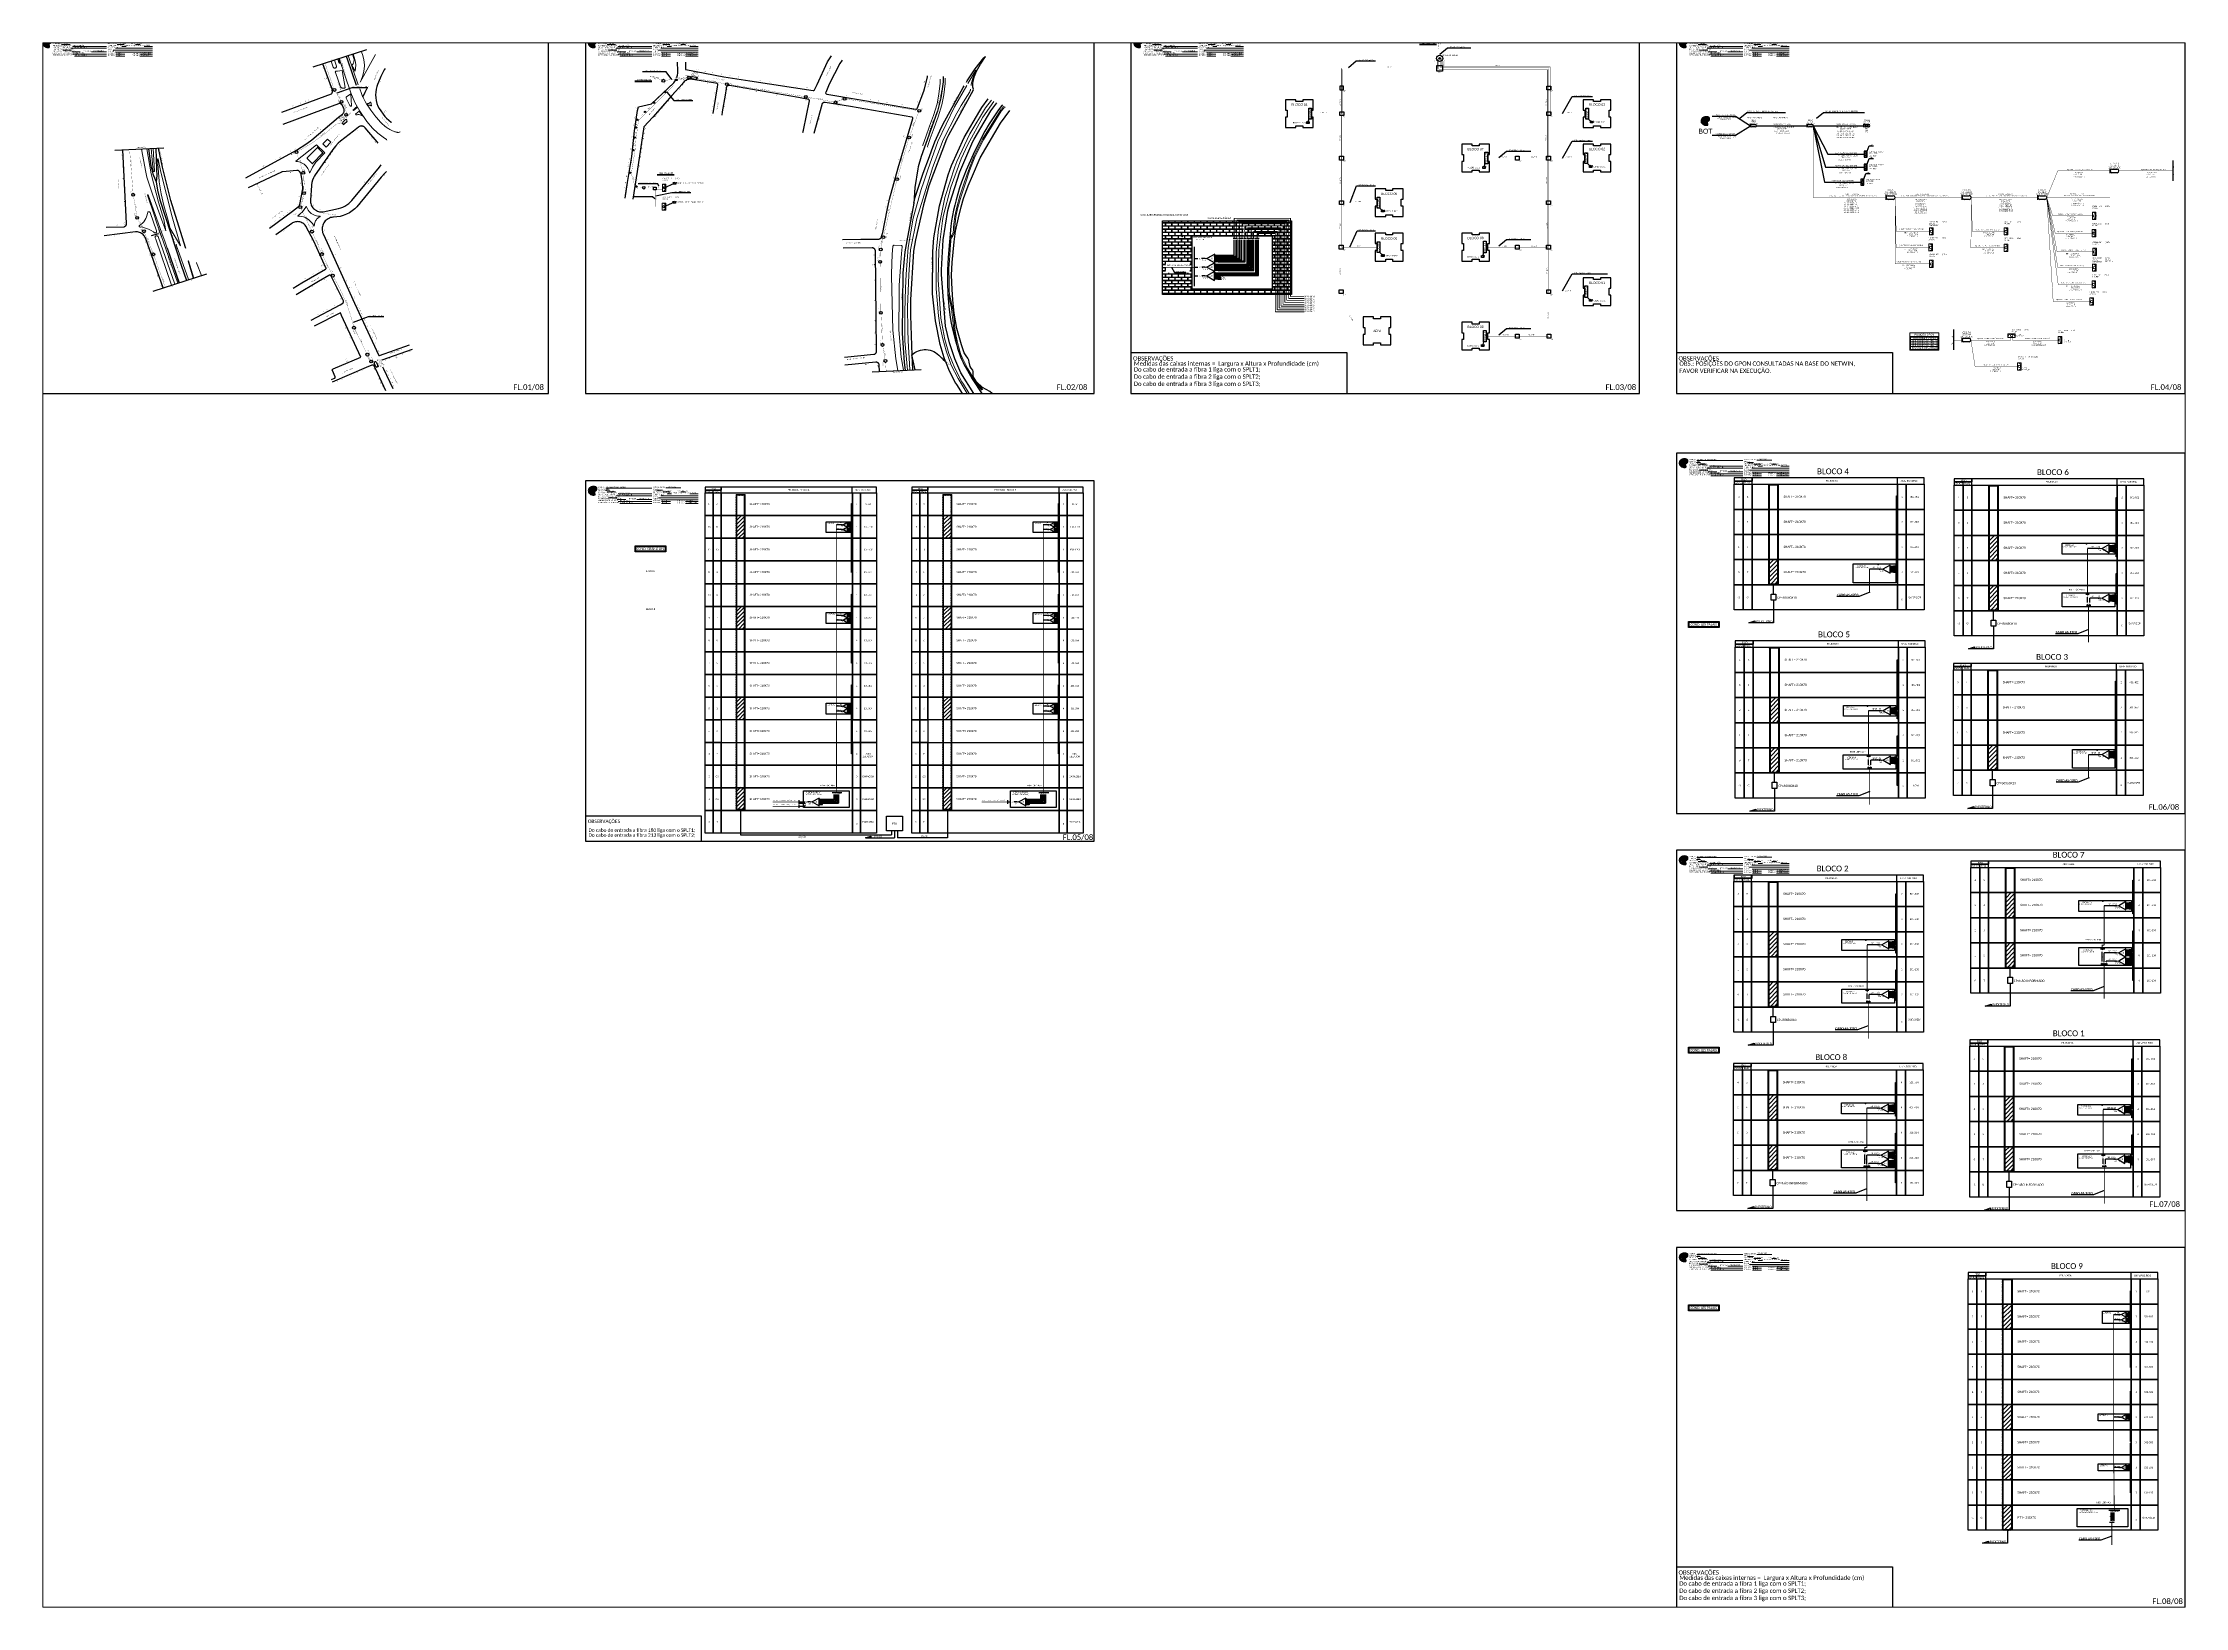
# Paper-space layout 'CDOI-15-16-17PLM' of a CAD drawing. Header units: inches. Extents: x -0.8 to 11.3, y -0.5 to 8.4.
# The model-space entities are those that its viewports show. They can reach past a viewport. Long polylines and large blocks are cut down to what shows.
import ezdxf
from ezdxf.enums import TextEntityAlignment as Align

# ---------------------------------------------------------------- set-up
doc = ezdxf.new("R2010")
doc.units = ezdxf.units.IN
doc.header["$MEASUREMENT"] = 0
doc.linetypes.add('DASHED', pattern=[0.75, 0.5, -0.25])
for name, color, linetype, lineweight in [("20.0-LEGENDA DOS CDO'S", 1, 'Continuous', 0), ('20.1-CDO_INTERIOR', 1, 'Continuous', 0), ('Texto_Cabos', 1, 'Continuous', 20)]:
    doc.layers.add(name, color=color, linetype=linetype, lineweight=lineweight)
for name, color, linetype in [('20.4-CEOS', 1, 'Continuous'), ('ALINHAMENTO PREDIAL', 120, 'Continuous'), ('CAIXAS SUB.', 7, 'Continuous'), ('CANTEIRO', 98, 'Continuous'), ('CAP a instalar', 1, 'Continuous'), ('CD a instalar', 1, 'Continuous'), ('CDO_INTERIOR', 1, 'Continuous'), ('CEO', 1, 'Continuous'), ('CEOS', 1, 'Continuous'), ('Legenda', 1, 'Continuous'), ('METRAGEM', 7, 'Continuous'), ('ml', 1, 'Continuous'), ('NOME LOGRADOURO', 252, 'Continuous'), ('NUMERAÇÃO', 7, 'Continuous'), ('OBRA DE ARTE', 190, 'Continuous'), ('surveys', 7, 'Continuous'), ('surveys legendas', 7, 'Continuous'), ('Uifilar numeracao sangria', 7, 'Continuous')]:
    doc.layers.add(name, color=color, linetype=linetype)
doc.layers.add('DROP DE CLIENTE', color=140, linetype='Continuous', plot=False)
doc.styles.add('ARIAL', font='arial.ttf')
doc.styles.add('siredit', font='verdana.ttf')
doc.styles.add('Style-font000', font='font000.shx')
doc.styles.add('style0', font='arial.ttf', dxfattribs={"height": 1.137214})
doc.styles.add('WMF-Calibri0', font='CALIBRI.TTF')
doc.styles.add('WMF-Calibri1', font='CALIBRIB.TTF')
doc.linetypes.add('FENCELINE1', pattern='A,0.25,-0.1,[133,ltypeshp.shx,S=0.1,R=0,X=-0.1,Y=0],-0.1,1', length=1.45)
doc.linetypes.add('RESERVA', pattern='A,0.5,-0.15,["RESERVA",Standard,S=0.18,R=0,X=0,Y=-0.1],-1.3', length=1.95)
doc.dimstyles.new('ISO-25', dxfattribs={"dimtxt": 2.5, "dimasz": 2.5, "dimexe": 1.25, "dimexo": 0.625, "dimtad": 1, "dimtxsty": 'Standard', "dimcen": 2.5, "dimadec": 0, "dimazin": 0, "dimtfac": 1, "dimtmove": 0, "dimatfit": 3, "dimfxl": 0, "dimarcsym": 0})
doc.dimstyles.get("Standard").update_dxf_attribs({"dimtxt": 0.18, "dimasz": 0.18, "dimexe": 0.18, "dimexo": 0.0625, "dimgap": 0.09, "dimtad": 0, "dimtih": 1, "dimtoh": 1, "dimdec": 4, "dimzin": 0, "dimdsep": 46, "dimtxsty": 'Standard', "dimcen": 0.09, "dimadec": 0, "dimazin": 0, "dimtfac": 1, "dimtdec": 4, "dimtofl": 0, "dimtmove": 0, "dimatfit": 3, "dimfxl": 0, "dimtolj": 1, "dimtzin": 0, "dimarcsym": 0})

# ---------------------------------------------------------------- blocks, each defined once
blk = doc.blocks.new('A$C415C251F')
at = {"color": 3}
blk.add_point((0, 0), dxfattribs=at)
blk = doc.blocks.new('LEG_CDOIA8_C-SPLT_DIR')
at = {"color": 3}
blk.add_blockref('A$C415C251F', (0, 0), dxfattribs=at)
at = {"color": 1, "style": 'WMF-Calibri0', "flags": 4}
blk.add_attdef('CDO', (-26.8, -2.6), '', height=2, dxfattribs=at)
blk.add_attdef('MODELO', text='', height=1.5, dxfattribs=at).set_placement((-22.2, -4.5), align=Align.CENTER)
at = {"style": 'ARIAL', "flags": 4}
blk.add_attdef('SPLITAGEM', text='', height=1.5, dxfattribs=at).set_placement((-18.4, -12.6), align=Align.CENTER)
blk = doc.blocks.new('SPLT_1-8_SC-APC')
at = {"color": 1, "lineweight": 0}
blk.add_lwpolyline([(-17, -7.5), (-19.3, -7.5)], dxfattribs=at)
at = {"color": 1}
blk.add_lwpolyline([(-7.4, -2.1), (-17, -7.5), (-7.4, -13), (-7.4, -2.1)], dxfattribs=at)
at = {"color": 3, "lineweight": 0}
for points in [[(-3, -3.5), (-7.4, -3.5)], [(-7.4, -4.7), (-3, -4.7)], [(-7.4, -5.8), (-3, -5.8)], [(-7.4, -7), (-3, -7)], [(-7.4, -8.1), (-3, -8.1)], [(-7.4, -9.3), (-3, -9.3)], [(-7.4, -10.4), (-3, -10.4)], [(-7.4, -11.6), (-3, -11.6)], [(-2.4, -3), (-2.4, -4)], [(-2.4, -3), (0, -3)], [(-2.4, -4), (0, -4)], [(-2.4, -4.2), (-2.4, -5.2)], [(-2.4, -4.2), (0, -4.2)], [(-2.4, -5.2), (0, -5.2)], [(-2.4, -5.3), (-2.4, -6.3)], [(-2.4, -5.3), (0, -5.3)], [(-2.4, -6.3), (0, -6.3)], [(-2.4, -6.5), (-2.4, -7.5)], [(-2.4, -6.5), (0, -6.5)], [(-2.4, -7.5), (0, -7.5)], [(-2.4, -7.6), (-2.4, -8.6)], [(-2.4, -7.6), (0, -7.6)], [(-2.4, -8.6), (0, -8.6)], [(-2.4, -8.8), (-2.4, -9.8)], [(-2.4, -8.8), (0, -8.8)], [(-2.4, -9.8), (0, -9.8)], [(-2.4, -9.9), (-2.4, -10.9)], [(-2.4, -9.9), (0, -9.9)], [(-2.4, -10.9), (0, -10.9)], [(-2.4, -11.1), (-2.4, -12.1)], [(-2.4, -11.1), (0, -11.1)], [(-2.4, -12.1), (0, -12.1)]]:
    blk.add_lwpolyline(points, dxfattribs=at)
for points in [[(-3, -3.2), (-2.4, -3.2), (-2.4, -3.8), (-3, -3.8)], [(-3, -4.4), (-2.4, -4.4), (-2.4, -5), (-3, -5)], [(-3, -5.5), (-2.4, -5.5), (-2.4, -6.1), (-3, -6.1)], [(-3, -6.7), (-2.4, -6.7), (-2.4, -7.3), (-3, -7.3)], [(-3, -7.8), (-2.4, -7.8), (-2.4, -8.4), (-3, -8.4)], [(-3, -9), (-2.4, -9), (-2.4, -9.6), (-3, -9.6)], [(-3, -10.1), (-2.4, -10.1), (-2.4, -10.7), (-3, -10.7)], [(-3, -11.3), (-2.4, -11.3), (-2.4, -11.9), (-3, -11.9)]]:
    blk.add_lwpolyline(points, close=True, dxfattribs=at)
at = {"color": 1, "style": 'ARIAL'}
for s, height, p in [('1:8', 2, (-13.9, -8.4)), ('S1', 0.75, (-8.7, -3.8)), ('S2', 0.75, (-8.7, -5)), ('S3', 0.75, (-8.7, -6.2)), ('S4', 0.75, (-8.7, -7.4)), ('S5', 0.75, (-8.7, -8.6)), ('S6', 0.75, (-8.7, -9.7)), ('S7', 0.75, (-8.7, -10.8)), ('S8', 0.75, (-8.7, -11.9))]:
    blk.add_text(s, height=height, dxfattribs=at).set_placement(p)
blk = doc.blocks.new('SPLITTER_')
blk.add_point((0, 0))
at = {"style": 'ARIAL', "flags": 4}
blk.add_attdef('SPLT', (0, -3.3), '', height=1.5, dxfattribs=at)
blk = doc.blocks.new('CDOI_INT')
at = {"layer": '20.1-CDO_INTERIOR', "color": 0, "lineweight": 18}
blk.add_lwpolyline([(4.2, -4.2), (4.2, 4.2), (0, 4.2), (0, -4.2)], close=True, dxfattribs=at)
blk.add_circle((2.1, 0), 1.36, dxfattribs=at)
blk.add_arc((0, 0), 4.25, 270, 90, dxfattribs=at)
at = {"layer": "20.0-LEGENDA DOS CDO'S", "color": 0, "style": 'ARIAL'}
for tag, p in [('CDO_N', (-0.1, 10.4)), ('SURVEY', (-0.1, 8.2)), ('SAP', (-0.1, 6.2)), ('SPLITER_1', (21.2, 10.4)), ('SPLITER_2', (21.2, 8.7)), ('1:XX', (5.9, -2.2)), ('UMS', (5.9, -4.2))]:
    blk.add_attdef(tag, p, '', height=1.36, dxfattribs=at)
blk.add_attdef('FIBRAS_UTILIZADAS', text='', height=1.36, dxfattribs=at).set_placement((15.3, 10.4), align=Align.CENTER)
blk = doc.blocks.new('OI')
h = blk.add_hatch(color=40)
edge = h.paths.add_edge_path()
edge.add_spline(control_points=[(4.4, -0.7), (3.9, -1), (3.3, -1.5), (2.8, -2.6), (2.9, -3.5), (3.1, -4.3), (3.3, -4.9), (3.4, -5.4), (3.4, -5.9), (3.2, -6.4), (2.5, -6.6), (1.7, -6.6), (0.6, -6.7), (-0.6, -6.4), (-1.6, -6.1), (-2.8, -5.6), (-3.9, -4.8), (-4.9, -3.7), (-5.3, -2.6), (-5.6, -1.9), (-5.8, -1), (-5.7, 0.5), (-5.1, 2), (-4.1, 3), (-3.3, 3.6), (-2.4, 4.2), (-1.4, 4.4), (-0.6, 4.7), (0.8, 4.9), (2.2, 5), (3.8, 4.6), (4.7, 4.2), (5.4, 3.7), (5.8, 3), (6, 2.2), (6, 1.5), (5.7, 0.6), (5.3, 0.1), (4.9, -0.4), (4.5, -0.6), (4.4, -0.7)], knot_values=[0, 0, 0, 0, 1.60434, 2.417191, 3.427595, 4.282808, 4.776746, 5.304182, 5.888771, 6.258406, 6.858137, 7.79129, 8.986195, 10.124242, 11.187857, 12.242908, 13.953784, 15.414161, 16.515391, 17.349188, 17.675853, 19.552021, 21.515531, 22.568638, 23.63245, 24.621084, 25.782718, 26.745347, 27.142653, 29.870543, 31.004649, 31.921532, 32.709589, 33.801391, 34.042471, 35.192333, 35.971461, 36.628871, 37.254359, 37.836911, 37.836911, 37.836911, 37.836911], degree=3, periodic=0)
h.paths.add_polyline_path([(1.1, -0.9, -1), (0, -0.9, -1)], flags=16)
edge = h.paths.add_edge_path(flags=16)
edge.add_ellipse((0.6, -3.6), major_axis=(-0.02, 1.71), ratio=0.361305, start_angle=0, end_angle=360)
h.paths.add_polyline_path([(-0.4, -3.6, -1), (-3.8, -3.6, -1)], flags=16)
edge = h.paths.add_edge_path(flags=0)
edge.add_ellipse((-2.1, -3.6), major_axis=(0, 0.885), ratio=0.758294, start_angle=0, end_angle=360)
at = {"color": 40}
for centre, radius in [((-2.1, -3.6), 1.72), ((0.5, -0.9), 0.587)]:
    blk.add_circle(centre, radius, dxfattribs=at)
blk.add_ellipse((-2.1, -3.6), major_axis=(0, 0.885), ratio=0.758294, start_param=-3.141592653589792, end_param=3.141592653589792, dxfattribs=at)
blk.add_ellipse((0.6, -3.6), major_axis=(-0.02, 1.71), ratio=0.361305, dxfattribs=at)
at = {"color": 40, "start_tangent": (-0.800898, -0.598801), "end_tangent": (-0.800898, -0.598801)}
blk.add_spline([(4.4, -0.7), (3.2, -1.8), (2.9, -2.5), (2.9, -3.5), (3.1, -4.4), (3.3, -4.8), (3.4, -5.4), (3.4, -6), (3.2, -6.3), (2.7, -6.5), (1.7, -6.6), (0.5, -6.6), (-0.6, -6.4), (-1.6, -6.1), (-2.6, -5.7), (-3.9, -4.7), (-4.9, -3.6), (-5.4, -2.6), (-5.6, -1.8), (-5.7, -1.5), (-5.6, 0.4), (-4.8, 2.2), (-4.1, 3), (-3.3, 3.6), (-2.4, 4.1), (-1.3, 4.5), (-0.4, 4.7), (0, 4.8), (2.7, 4.8), (3.8, 4.5), (4.7, 4.2), (5.3, 3.7), (5.9, 2.7), (5.9, 2.5), (5.9, 1.3), (5.7, 0.6), (5.3, 0.1), (4.8, -0.4), (4.4, -0.7)], degree=3, dxfattribs=at)
blk = doc.blocks.new('Attributo_cabos')
at = {"style": 'siredit'}
blk.add_text('FO /', height=1.5, dxfattribs=at).set_placement((0.4, -2), align=Align.MIDDLE_RIGHT)
at = {"style": 'siredit', "flags": 1}
for tag, height, p in [('N_CABOS_R_PRIMARIA', 1.5, (0, 12)), ('S/CORTE_R_PRIMARIA', 1.5, (0, 14)), ('COORX', 1, (0, 0)), ('COORY', 1, (0, 0)), ('ID', 1.5, (0, 16)), ('T_CABOS', 1.5, (0, -4))]:
    blk.add_attdef(tag, text='', height=height, dxfattribs=at).set_placement(p, align=Align.MIDDLE_CENTER)
at = {"style": 'siredit'}
for tag, p in [('N_CABOS', (0, 4)), ('FUSÃO', (0, 6)), ('FA/FM', (0, 2))]:
    blk.add_attdef(tag, text='', height=1.5, dxfattribs=at).set_placement(p, align=Align.MIDDLE_CENTER)
blk.add_attdef('S/CORTE', text='', height=1.5, dxfattribs=at).set_placement((0, 8), align=Align.CENTER)
blk.add_attdef('FUSÃO_R_PRIMARIA_001', (-0.5, 9.2), '', height=1.5, dxfattribs=at)
blk.add_attdef('FIBRAS', text='', height=1.5, dxfattribs=at).set_placement((-4.5, -2), align=Align.MIDDLE_RIGHT)
blk.add_attdef('METROS', text='', height=1.5, dxfattribs=at).set_placement((1, -2), align=Align.MIDDLE_LEFT)
blk = doc.blocks.new('LEG_CDOIA8_C-SPLT_ESQ')
at = {"color": 3, "extrusion": (0, 0, -1), "xscale": -1, "zscale": -1}
blk.add_blockref('A$C415C251F', (0, 0), dxfattribs=at)
at = {"style": 'ARIAL', "flags": 4}
blk.add_attdef('SPLITAGEM', text='', height=1.5, dxfattribs=at).set_placement((18.6, -12.6), align=Align.CENTER)
at = {"color": 1, "style": 'WMF-Calibri0', "flags": 4}
blk.add_attdef('MODELO', text='', height=1.5, dxfattribs=at).set_placement((22.5, -4.5), align=Align.CENTER)
blk.add_attdef('CDO', (21.4, -2.6), '', height=2, dxfattribs=at)
blk = doc.blocks.new('SPLT_1-8_DIV_DIR')
h = blk.add_hatch(color=3)
h.dxf.hatch_style = 1
edge = h.paths.add_edge_path()
edge.add_arc((12.8, 4), 0.242, 0, 360)
h = blk.add_hatch(color=3)
h.dxf.hatch_style = 1
edge = h.paths.add_edge_path()
edge.add_arc((13.3, 2.9), 0.242, 0, 360)
h = blk.add_hatch(color=3)
h.dxf.hatch_style = 1
edge = h.paths.add_edge_path()
edge.add_arc((13.8, 1.7), 0.242, 0, 360)
h = blk.add_hatch(color=3)
h.dxf.hatch_style = 1
edge = h.paths.add_edge_path()
edge.add_arc((14.3, 0.6), 0.242, 0, 360)
h = blk.add_hatch(color=3)
h.dxf.hatch_style = 1
edge = h.paths.add_edge_path()
edge.add_arc((14.8, -0.6), 0.242, 0, 360)
h = blk.add_hatch(color=3)
h.dxf.hatch_style = 1
edge = h.paths.add_edge_path()
edge.add_arc((15.3, -1.7), 0.242, 0, 360)
h = blk.add_hatch(color=3)
h.dxf.hatch_style = 1
edge = h.paths.add_edge_path()
edge.add_arc((15.8, -2.9), 0.242, 0, 360)
h = blk.add_hatch(color=3)
h.dxf.hatch_style = 1
edge = h.paths.add_edge_path()
edge.add_arc((16.3, -4), 0.242, 0, 360)
at = {"color": 1, "lineweight": 0}
blk.add_lwpolyline([(2.2, 0), (0, 0)], dxfattribs=at)
at = {"color": 1}
blk.add_lwpolyline([(11.9, 5.4), (2.2, 0), (11.9, -5.4), (11.9, 5.4)], dxfattribs=at)
at = {"color": 7, "lineweight": 0}
for points in [[(12.8, 4), (11.9, 4)], [(11.9, 2.9), (13.3, 2.9)], [(11.9, 1.7), (13.8, 1.7)], [(11.9, 0.6), (14.3, 0.6)], [(11.9, -0.6), (14.8, -0.6)], [(11.9, -1.7), (15.3, -1.7)], [(11.9, -2.9), (15.8, -2.9)], [(11.9, -4), (16.3, -4)]]:
    blk.add_lwpolyline(points, dxfattribs=at)
at = {"color": 3}
for centre in [(12.8, 4), (13.3, 2.9), (13.8, 1.7), (14.3, 0.6), (14.8, -0.6), (15.3, -1.7), (15.8, -2.9), (16.3, -4)]:
    blk.add_circle(centre, 0.242, dxfattribs=at)
at = {"color": 1, "style": 'ARIAL'}
for s, height, p in [('1:8', 2, (5.3, -0.9)), ('S1', 0.75, (10.5, 3.8)), ('S2', 0.75, (10.5, 2.6)), ('S3', 0.75, (10.5, 1.4)), ('S4', 0.75, (10.5, 0.2)), ('S5', 0.75, (10.5, -1)), ('S6', 0.75, (10.5, -2.1)), ('S7', 0.75, (10.5, -3.2)), ('S8', 0.75, (10.5, -4.4))]:
    blk.add_text(s, height=height, dxfattribs=at).set_placement(p)
blk = doc.blocks.new('SURVEY_SURVEY')
for p, q in [((0, 0.000013), (-0.000013, 0.000009)), ((-0.000013, 0.000009), (-0.000009, 0.000009)), ((-0.000009, 0), (-0.000009, 0.000009)), ((0.000009, 0), (-0.000009, 0)), ((0, 0.000013), (0.000013, 0.000009)), ((0.000008, 0.000013), (0.00001, 0.000013)), ((0.000008, 0.00001), (0.000008, 0.000013)), ((0.000013, 0.000009), (0.000009, 0.000009)), ((0.000009, 0.000009), (0.000009, 0)), ((0.00001, 0.000013), (0.00001, 0.00001))]:
    blk.add_line(p, q)

msp = doc.modelspace()

# ---------------------------------------------------------------- hatches: boundary and pattern name
at = {"ltscale": 2}
h = msp.add_hatch(color=1, dxfattribs=at)
h.dxf.hatch_style = 1
h.paths.add_polyline_path([(12340.1, 9283.5, -1), (12343, 9283.5, -1)])
h = msp.add_hatch()
h.set_pattern_fill('AR-B816C', color=256, scale=0.025994)
h.set_pattern_definition([(0, (2799.514, 8447.3416), (5.282004, 5.282004), [10.316414, -0.247594]), (0, (2794.232, 8447.589), (5.282004, 5.282004), [10.316414, -0.247594]), (90, (2799.514, 8447.3416), (-5.282004, 5.282004), [-5.529598, 5.03441]), (90, (2799.2664, 8447.3416), (-5.282004, 5.282004), [-5.529598, 5.03441])])
h.paths.add_polyline_path([(11933.7, 8991.1), (12018.2, 8991.1), (12018.2, 9008.1), (12083.9, 9008.1), (12083.9, 8894.1), (12097.5, 8894.1), (12097.5, 9015.9), (11884.7, 9015.9), (11884.7, 8894.1), (12082.4, 8894.1), (12082.4, 9006.6), (12019.7, 9006.6), (12019.7, 8991.1), (12065.3, 8991.1), (12065.3, 8902.7), (11933.7, 8902.7), (11933.7, 8930.2), (11933.7, 8938.3), (11929.7, 8938.3), (11929.7, 8929.8), (11889.7, 8929.8), (11889.7, 8948.7), (11929.7, 8948.7), (11929.7, 8939.9), (11933.7, 8939.9)])
h = msp.add_hatch(color=3)
h.dxf.hatch_style = 1
edge = h.paths.add_edge_path()
edge.add_arc((11954.5, 8953.5), 0.338, 0, 360)
h = msp.add_hatch(color=3)
h.dxf.hatch_style = 1
edge = h.paths.add_edge_path()
edge.add_arc((11954.5, 8939.1), 0.338, 0, 360)
h = msp.add_hatch(color=3)
h.dxf.hatch_style = 1
edge = h.paths.add_edge_path()
edge.add_arc((11954.5, 8924.7), 0.338, 0, 360)
h = msp.add_hatch(color=3)
h.dxf.hatch_style = 1
edge = h.paths.add_edge_path()
edge.add_arc((11971.7, 8930), 0.319, 0, 360)
h = msp.add_hatch(color=3)
h.dxf.hatch_style = 1
edge = h.paths.add_edge_path()
edge.add_arc((11972.4, 8928.5), 0.319, 0, 360)
h = msp.add_hatch(color=3)
h.dxf.hatch_style = 1
edge = h.paths.add_edge_path()
edge.add_arc((11973, 8927), 0.319, 0, 360)
h = msp.add_hatch(color=3)
h.dxf.hatch_style = 1
edge = h.paths.add_edge_path()
edge.add_arc((11973.7, 8925.5), 0.319, 0, 360)
h = msp.add_hatch(color=3)
h.dxf.hatch_style = 1
edge = h.paths.add_edge_path()
edge.add_arc((11974.3, 8924), 0.319, 0, 360)
h = msp.add_hatch(color=3)
h.dxf.hatch_style = 1
edge = h.paths.add_edge_path()
edge.add_arc((11975, 8922.4), 0.319, 0, 360)
h = msp.add_hatch(color=3)
h.dxf.hatch_style = 1
edge = h.paths.add_edge_path()
edge.add_arc((11975.7, 8920.9), 0.319, 0, 360)
h = msp.add_hatch(color=3)
h.dxf.hatch_style = 1
edge = h.paths.add_edge_path()
edge.add_arc((11976.3, 8919.4), 0.319, 0, 360)
h = msp.add_hatch()
h.set_pattern_fill('ANSI32', color=3, scale=0.158226)
h.set_pattern_definition([(45, (796.1839, 12081.3425), (-1.06568318, 1.06568318), []), (45, (796.8944, 12081.3425), (-1.06568318, 1.06568318), [])])
h.paths.add_polyline_path([(12883.6, 8581.4), (12900.2, 8581.4), (12900.2, 8415.6), (12883.6, 8415.6)])
h.paths.add_polyline_path([(12885.2, 8579.8), (12898.6, 8579.8), (12898.6, 8417.2), (12885.2, 8417.2)], flags=16)
h = msp.add_hatch()
h.set_pattern_fill('ANSI32', color=3, scale=0.158226)
h.set_pattern_definition([(45, (1158.7919, 12038.4884), (-1.06568318, 1.06568318), []), (45, (1159.5023, 12038.4884), (-1.06568318, 1.06568318), [])])
h.paths.add_polyline_path([(13246.2, 8580), (13262.8, 8580), (13262.8, 8372.8), (13246.2, 8372.8)])
h.paths.add_polyline_path([(13247.8, 8578.4), (13261.3, 8578.4), (13261.3, 8374.3), (13247.8, 8374.3)], flags=16)
h = msp.add_hatch()
h.set_pattern_fill('ANSI31', color=1, scale=1.427991)
h.set_pattern_definition([(45, (-3842.3263, -2688.342), (-3.2059302, 3.2059302), [])])
h.paths.add_polyline_path([(11195.1, 8529.6), (11183, 8529.6), (11183, 8492.2), (11195.1, 8492.2)])
h = msp.add_hatch(color=3)
h.dxf.hatch_style = 1
edge = h.paths.add_edge_path()
edge.add_arc((11356.8, 8514.6), 0.185, 0, 360)
h = msp.add_hatch(color=3)
h.dxf.hatch_style = 1
edge = h.paths.add_edge_path()
edge.add_arc((11356.8, 8514.6), 0.185, 0, 360)
h = msp.add_hatch()
h.set_pattern_fill('ANSI31', color=1, scale=1.427991)
h.set_pattern_definition([(45, (-3501.462, -2688.342), (-3.2059302, 3.2059302), [])])
h.paths.add_polyline_path([(11536, 8529.6), (11523.8, 8529.6), (11523.8, 8492.2), (11536, 8492.2)])
h = msp.add_hatch(color=3)
h.dxf.hatch_style = 1
edge = h.paths.add_edge_path()
edge.add_arc((11697.7, 8514.6), 0.185, 0, 360)
h = msp.add_hatch(color=3)
h.dxf.hatch_style = 1
edge = h.paths.add_edge_path()
edge.add_arc((11697.7, 8514.6), 0.185, 0, 360)
h = msp.add_hatch(color=3)
h.dxf.hatch_style = 1
edge = h.paths.add_edge_path()
edge.add_arc((11356.8, 8506.7), 0.185, 0, 360)
h = msp.add_hatch(color=3)
h.dxf.hatch_style = 1
edge = h.paths.add_edge_path()
edge.add_arc((11356.8, 8506.7), 0.185, 0, 360)
h = msp.add_hatch(color=3)
h.dxf.hatch_style = 1
edge = h.paths.add_edge_path()
edge.add_arc((11697.7, 8506.7), 0.185, 0, 360)
h = msp.add_hatch(color=3)
h.dxf.hatch_style = 1
edge = h.paths.add_edge_path()
edge.add_arc((11697.7, 8506.7), 0.185, 0, 360)
h = msp.add_hatch()
h.set_pattern_fill('ANSI31', color=1, scale=1.582261)
h.set_pattern_definition([(45, (-3400.739, -3932.811), (-3.5522773, 3.5522773), [])])
h.paths.add_polyline_path([(13261.3, 8497.1), (13247.8, 8497.1), (13247.8, 8455.6), (13261.3, 8455.6)])
h = msp.add_hatch()
h.set_pattern_fill('ANSI31', color=1, scale=1.582261)
h.set_pattern_definition([(45, (-3763.347, -3971.2693), (-3.5522773, 3.5522773), [])])
h.paths.add_polyline_path([(12898.6, 8457.1), (12885.2, 8457.1), (12885.2, 8417.2), (12898.6, 8417.2)])
h = msp.add_hatch(color=3)
h.dxf.hatch_style = 1
edge = h.paths.add_edge_path()
edge.add_arc((13069.1, 8441.4), 0.32, 0, 360)
h = msp.add_hatch(color=3)
h.dxf.hatch_style = 1
edge = h.paths.add_edge_path()
edge.add_arc((13069.1, 8441.4), 0.32, 0, 360)
h = msp.add_hatch(color=3)
h.dxf.hatch_style = 1
edge = h.paths.add_edge_path()
edge.add_arc((13430.3, 8475.3), 0.32, 0, 360)
h = msp.add_hatch(color=3)
h.dxf.hatch_style = 1
edge = h.paths.add_edge_path()
edge.add_arc((13430.3, 8475.3), 0.32, 0, 360)
h = msp.add_hatch()
h.set_pattern_fill('ANSI31', color=1, scale=1.582261)
h.set_pattern_definition([(45, (-3400.739, -4014.1234), (-3.5522773, 3.5522773), [])])
h.paths.add_polyline_path([(13261.3, 8414.2), (13247.8, 8414.2), (13247.8, 8374.3), (13261.3, 8374.3)])
h = msp.add_hatch()
h.set_pattern_fill('ANSI31', color=1, scale=1.427991)
h.set_pattern_definition([(45, (-3842.3263, -2837.9668), (-3.2059302, 3.2059302), [])])
h.paths.add_polyline_path([(11195.1, 8380), (11183, 8380), (11183, 8342.6), (11195.1, 8342.6)])
h = msp.add_hatch()
h.set_pattern_fill('ANSI31', color=1, scale=1.427991)
h.set_pattern_definition([(45, (-3501.462, -2837.9668), (-3.2059302, 3.2059302), [])])
h.paths.add_polyline_path([(11536, 8380), (11523.8, 8380), (11523.8, 8342.6), (11536, 8342.6)])
h = msp.add_hatch(color=3)
h.dxf.hatch_style = 1
edge = h.paths.add_edge_path()
edge.add_arc((13430.3, 8393.6), 0.32, 0, 360)
h = msp.add_hatch(color=3)
h.dxf.hatch_style = 1
edge = h.paths.add_edge_path()
edge.add_arc((13430.3, 8393.6), 0.32, 0, 360)
h = msp.add_hatch(color=3)
h.dxf.hatch_style = 1
edge = h.paths.add_edge_path()
edge.add_arc((11356.8, 8364.9), 0.185, 0, 360)
h = msp.add_hatch(color=3)
h.dxf.hatch_style = 1
edge = h.paths.add_edge_path()
edge.add_arc((11356.8, 8364.9), 0.185, 0, 360)
h = msp.add_hatch(color=3)
h.dxf.hatch_style = 1
edge = h.paths.add_edge_path()
edge.add_arc((11356.8, 8357.1), 0.185, 0, 360)
h = msp.add_hatch(color=3)
h.dxf.hatch_style = 1
edge = h.paths.add_edge_path()
edge.add_arc((11356.8, 8357.1), 0.185, 0, 360)
h = msp.add_hatch(color=3)
h.dxf.hatch_style = 1
edge = h.paths.add_edge_path()
edge.add_arc((11697.7, 8364.9), 0.185, 0, 360)
h = msp.add_hatch(color=3)
h.dxf.hatch_style = 1
edge = h.paths.add_edge_path()
edge.add_arc((11697.7, 8364.9), 0.185, 0, 360)
h = msp.add_hatch(color=3)
h.dxf.hatch_style = 1
edge = h.paths.add_edge_path()
edge.add_arc((11697.7, 8357.1), 0.185, 0, 360)
h = msp.add_hatch(color=3)
h.dxf.hatch_style = 1
edge = h.paths.add_edge_path()
edge.add_arc((11697.7, 8357.1), 0.185, 0, 360)
h = msp.add_hatch()
h.set_pattern_fill('ANSI32', color=3, scale=0.158226)
h.set_pattern_definition([(45, (797.8733, 11771.088), (-1.06568318, 1.06568318), []), (45, (798.5838, 11771.088), (-1.06568318, 1.06568318), [])])
h.paths.add_polyline_path([(12885.3, 8312.6), (12901.9, 8312.6), (12901.9, 8105.4), (12885.3, 8105.4)])
h.paths.add_polyline_path([(12886.9, 8311), (12900.3, 8311), (12900.3, 8106.9), (12886.9, 8106.9)], flags=16)
h = msp.add_hatch()
h.set_pattern_fill('ANSI32', color=3, scale=0.158226)
h.set_pattern_definition([(45, (1157.4033, 11775.438), (-1.06568318, 1.06568318), []), (45, (1158.1138, 11775.438), (-1.06568318, 1.06568318), [])])
h.paths.add_polyline_path([(13244.8, 8275.5), (13261.4, 8275.5), (13261.4, 8109.7), (13244.8, 8109.7)])
h.paths.add_polyline_path([(13246.4, 8273.9), (13259.9, 8273.9), (13259.9, 8111.3), (13246.4, 8111.3)], flags=16)
h = msp.add_hatch()
h.set_pattern_fill('ANSI31', color=1, scale=1.427991)
h.set_pattern_definition([(45, (-3842.32, -2987.586), (-3.2059302, 3.2059302), [])])
h.paths.add_polyline_path([(11195.1, 8230.4), (11183, 8230.4), (11183, 8193), (11195.1, 8193)])
h = msp.add_hatch()
h.set_pattern_fill('ANSI31', color=1, scale=1.427991)
h.set_pattern_definition([(45, (-3501.4555, -2987.586), (-3.2059302, 3.2059302), [])])
h.paths.add_polyline_path([(11536, 8230.4), (11523.8, 8230.4), (11523.8, 8193), (11536, 8193)])
h = msp.add_hatch()
h.set_pattern_fill('ANSI31', color=1, scale=1.582261)
h.set_pattern_definition([(45, (-3761.6574, -4200.2114), (-3.5522773, 3.5522773), [])])
h.paths.add_polyline_path([(12900.3, 8229.7), (12886.9, 8229.7), (12886.9, 8188.2), (12900.3, 8188.2)])
h = msp.add_hatch(color=3)
h.dxf.hatch_style = 1
edge = h.paths.add_edge_path()
edge.add_arc((11356.8, 8215.3), 0.185, 0, 360)
h = msp.add_hatch(color=3)
h.dxf.hatch_style = 1
edge = h.paths.add_edge_path()
edge.add_arc((11356.8, 8215.3), 0.185, 0, 360)
h = msp.add_hatch(color=3)
h.dxf.hatch_style = 1
edge = h.paths.add_edge_path()
edge.add_arc((11356.8, 8207.5), 0.185, 0, 360)
h = msp.add_hatch(color=3)
h.dxf.hatch_style = 1
edge = h.paths.add_edge_path()
edge.add_arc((11356.8, 8207.5), 0.185, 0, 360)
h = msp.add_hatch(color=3)
h.dxf.hatch_style = 1
edge = h.paths.add_edge_path()
edge.add_arc((11697.7, 8215.3), 0.185, 0, 360)
h = msp.add_hatch(color=3)
h.dxf.hatch_style = 1
edge = h.paths.add_edge_path()
edge.add_arc((11697.7, 8215.3), 0.185, 0, 360)
h = msp.add_hatch(color=3)
h.dxf.hatch_style = 1
edge = h.paths.add_edge_path()
edge.add_arc((11697.7, 8207.5), 0.185, 0, 360)
h = msp.add_hatch(color=3)
h.dxf.hatch_style = 1
edge = h.paths.add_edge_path()
edge.add_arc((11697.7, 8207.5), 0.185, 0, 360)
h = msp.add_hatch(color=3)
h.dxf.hatch_style = 1
edge = h.paths.add_edge_path()
edge.add_arc((13069.3, 8207.9), 0.32, 0, 360)
h = msp.add_hatch(color=3)
h.dxf.hatch_style = 1
edge = h.paths.add_edge_path()
edge.add_arc((13069.3, 8207.9), 0.32, 0, 360)
h = msp.add_hatch()
h.set_pattern_fill('ANSI31', color=1, scale=1.582261)
h.set_pattern_definition([(45, (-3761.6574, -4281.524), (-3.5522773, 3.5522773), [])])
h.paths.add_polyline_path([(12900.3, 8146.8), (12886.9, 8146.8), (12886.9, 8106.9), (12900.3, 8106.9)])
h = msp.add_hatch(color=3)
h.dxf.hatch_style = 1
edge = h.paths.add_edge_path()
edge.add_arc((13069.3, 8126.2), 0.32, 0, 360)
h = msp.add_hatch(color=3)
h.dxf.hatch_style = 1
edge = h.paths.add_edge_path()
edge.add_arc((13069.3, 8126.2), 0.32, 0, 360)
h = msp.add_hatch()
h.set_pattern_fill('ANSI31', color=1, scale=1.582261)
h.set_pattern_definition([(45, (-3402.1274, -4277.1737), (-3.5522773, 3.5522773), [])])
h.paths.add_polyline_path([(13259.9, 8151.2), (13246.4, 8151.2), (13246.4, 8111.3), (13259.9, 8111.3)])
h = msp.add_hatch(color=3)
h.dxf.hatch_style = 1
edge = h.paths.add_edge_path()
edge.add_arc((13430.3, 8135.5), 0.32, 0, 360)
h = msp.add_hatch(color=3)
h.dxf.hatch_style = 1
edge = h.paths.add_edge_path()
edge.add_arc((13430.3, 8135.5), 0.32, 0, 360)
h = msp.add_hatch()
h.set_pattern_fill('ANSI31', color=1, scale=1.427991)
h.set_pattern_definition([(45, (-3842.4167, -3134.702), (-3.2059302, 3.2059302), [])])
h.paths.add_polyline_path([(11195, 8081.9), (11182.9, 8081.9), (11182.9, 8045.9), (11195, 8045.9)])
h = msp.add_hatch(color=3)
h.dxf.hatch_style = 1
edge = h.paths.add_edge_path()
edge.add_arc((11304.1, 8057.6), 0.305, 0, 360)
h = msp.add_hatch()
h.set_pattern_fill('ANSI31', color=1, scale=1.427991)
h.set_pattern_definition([(45, (-3501.5523, -3134.702), (-3.2059302, 3.2059302), [])])
h.paths.add_polyline_path([(11535.9, 8081.9), (11523.8, 8081.9), (11523.8, 8045.9), (11535.9, 8045.9)])
h = msp.add_hatch(color=3)
h.dxf.hatch_style = 1
edge = h.paths.add_edge_path()
edge.add_arc((11644.9, 8057.6), 0.305, 0, 360)
h = msp.add_hatch()
h.set_pattern_fill('ANSI32', color=3, scale=0.158226)
h.set_pattern_definition([(45, (1186.2246, 11449.5078), (-1.06568318, 1.06568318), []), (45, (1186.9351, 11449.5078), (-1.06568318, 1.06568318), [])])
h.paths.add_polyline_path([(13273.6, 7949.6), (13290.3, 7949.6), (13290.3, 7783.8), (13273.6, 7783.8)])
h.paths.add_polyline_path([(13275.2, 7948), (13288.7, 7948), (13288.7, 7785.4), (13275.2, 7785.4)], flags=16)
h = msp.add_hatch()
h.set_pattern_fill('ANSI32', color=3, scale=0.158226)
h.set_pattern_definition([(45, (795.5583, 11385.1064), (-1.06568318, 1.06568318), []), (45, (796.2687, 11385.1064), (-1.06568318, 1.06568318), [])])
h.paths.add_polyline_path([(12883, 7926.6), (12899.6, 7926.6), (12899.6, 7719.4), (12883, 7719.4)])
h.paths.add_polyline_path([(12884.6, 7925), (12898, 7925), (12898, 7721), (12884.6, 7721)], flags=16)
h = msp.add_hatch()
h.set_pattern_fill('ANSI31', color=1, scale=1.582261)
h.set_pattern_definition([(45, (-3373.306, -4521.7915), (-3.5522773, 3.5522773), [])])
h.paths.add_polyline_path([(13288.7, 7908.1), (13275.2, 7908.1), (13275.2, 7866.7), (13288.7, 7866.7)])
h = msp.add_hatch(color=3)
h.dxf.hatch_style = 1
edge = h.paths.add_edge_path()
edge.add_arc((13457.7, 7886.4), 0.32, 0, 360)
h = msp.add_hatch(color=3)
h.dxf.hatch_style = 1
edge = h.paths.add_edge_path()
edge.add_arc((13457.7, 7886.4), 0.32, 0, 360)
h = msp.add_hatch()
h.set_pattern_fill('ANSI31', color=1, scale=1.582261)
h.set_pattern_definition([(45, (-3763.9725, -4586.193), (-3.5522773, 3.5522773), [])])
h.paths.add_polyline_path([(12898, 7843.7), (12884.6, 7843.7), (12884.6, 7802.3), (12898, 7802.3)])
h = msp.add_hatch(color=3)
h.dxf.hatch_style = 1
edge = h.paths.add_edge_path()
edge.add_arc((13067, 7821.9), 0.32, 0, 360)
h = msp.add_hatch(color=3)
h.dxf.hatch_style = 1
edge = h.paths.add_edge_path()
edge.add_arc((13067, 7821.9), 0.32, 0, 360)
h = msp.add_hatch()
h.set_pattern_fill('ANSI31', color=1, scale=1.582261)
h.set_pattern_definition([(45, (-3373.306, -4603.104), (-3.5522773, 3.5522773), [])])
h.paths.add_polyline_path([(13288.7, 7825.2), (13275.2, 7825.2), (13275.2, 7785.4), (13288.7, 7785.4)])
h = msp.add_hatch(color=3)
h.dxf.hatch_style = 1
edge = h.paths.add_edge_path()
edge.add_arc((13457.7, 7808.7), 0.32, 0, 360)
h = msp.add_hatch(color=3)
h.dxf.hatch_style = 1
edge = h.paths.add_edge_path()
edge.add_arc((13457.7, 7808.7), 0.32, 0, 360)
h = msp.add_hatch(color=3)
h.dxf.hatch_style = 1
edge = h.paths.add_edge_path()
edge.add_arc((13433.7, 7802.2), 0.32, 0, 360)
h = msp.add_hatch(color=3)
h.dxf.hatch_style = 1
edge = h.paths.add_edge_path()
edge.add_arc((13433.7, 7802.2), 0.32, 0, 360)
h = msp.add_hatch(color=3)
h.dxf.hatch_style = 1
edge = h.paths.add_edge_path()
edge.add_arc((13457.7, 7795.1), 0.32, 0, 360)
h = msp.add_hatch(color=3)
h.dxf.hatch_style = 1
edge = h.paths.add_edge_path()
edge.add_arc((13457.7, 7795.1), 0.32, 0, 360)
h = msp.add_hatch()
h.set_pattern_fill('ANSI31', color=1, scale=1.582261)
h.set_pattern_definition([(45, (-3763.9725, -4667.5054), (-3.5522773, 3.5522773), [])])
h.paths.add_polyline_path([(12898, 7760.8), (12884.6, 7760.8), (12884.6, 7721), (12898, 7721)])
h = msp.add_hatch(color=3)
h.dxf.hatch_style = 1
edge = h.paths.add_edge_path()
edge.add_arc((13067, 7740.2), 0.32, 0, 360)
h = msp.add_hatch(color=3)
h.dxf.hatch_style = 1
edge = h.paths.add_edge_path()
edge.add_arc((13067, 7740.2), 0.32, 0, 360)
h = msp.add_hatch()
h.set_pattern_fill('ANSI32', color=3, scale=0.158226)
h.set_pattern_definition([(45, (1184.7223, 11113.4152), (-1.06568318, 1.06568318), []), (45, (1185.4327, 11113.4152), (-1.06568318, 1.06568318), [])])
h.paths.add_polyline_path([(13272.1, 7654.9), (13288.8, 7654.9), (13288.8, 7447.7), (13272.1, 7447.7)])
h.paths.add_polyline_path([(13273.7, 7653.3), (13287.2, 7653.3), (13287.2, 7449.3), (13273.7, 7449.3)], flags=16)
h = msp.add_hatch()
h.set_pattern_fill('ANSI32', color=3, scale=0.158226)
h.set_pattern_definition([(45, (794.8934, 11115.9098), (-1.06568318, 1.06568318), []), (45, (795.6039, 11115.9098), (-1.06568318, 1.06568318), [])])
h.paths.add_polyline_path([(12882.3, 7616), (12898.9, 7616), (12898.9, 7450.2), (12882.3, 7450.2)])
h.paths.add_polyline_path([(12883.9, 7614.4), (12897.4, 7614.4), (12897.4, 7451.8), (12883.9, 7451.8)], flags=16)
h = msp.add_hatch()
h.set_pattern_fill('ANSI31', color=1, scale=1.582261)
h.set_pattern_definition([(45, (-3764.6373, -4855.3896), (-3.5522773, 3.5522773), [])])
h.paths.add_polyline_path([(12897.4, 7574.5), (12883.9, 7574.5), (12883.9, 7533.1), (12897.4, 7533.1)])
h = msp.add_hatch()
h.set_pattern_fill('ANSI31', color=1, scale=1.582261)
h.set_pattern_definition([(45, (-3374.8085, -4857.6433), (-3.5522773, 3.5522773), [])])
h.paths.add_polyline_path([(13287.2, 7572.3), (13273.7, 7572.3), (13273.7, 7530.8), (13287.2, 7530.8)])
h = msp.add_hatch(color=3)
h.dxf.hatch_style = 1
edge = h.paths.add_edge_path()
edge.add_arc((13066.4, 7552.8), 0.32, 0, 360)
h = msp.add_hatch(color=3)
h.dxf.hatch_style = 1
edge = h.paths.add_edge_path()
edge.add_arc((13066.4, 7552.8), 0.32, 0, 360)
h = msp.add_hatch(color=3)
h.dxf.hatch_style = 1
edge = h.paths.add_edge_path()
edge.add_arc((13456.2, 7550.3), 0.32, 0, 360)
h = msp.add_hatch(color=3)
h.dxf.hatch_style = 1
edge = h.paths.add_edge_path()
edge.add_arc((13456.2, 7550.3), 0.32, 0, 360)
h = msp.add_hatch()
h.set_pattern_fill('ANSI31', color=1, scale=1.582261)
h.set_pattern_definition([(45, (-3764.6373, -4936.702), (-3.5522773, 3.5522773), [])])
h.paths.add_polyline_path([(12897.4, 7491.6), (12883.9, 7491.6), (12883.9, 7451.8), (12897.4, 7451.8)])
h = msp.add_hatch()
h.set_pattern_fill('ANSI31', color=1, scale=1.582261)
h.set_pattern_definition([(45, (-3374.8085, -4939.1966), (-3.5522773, 3.5522773), [])])
h.paths.add_polyline_path([(13287.2, 7489.1), (13273.7, 7489.1), (13273.7, 7449.3), (13287.2, 7449.3)])
h = msp.add_hatch(color=3)
h.dxf.hatch_style = 1
edge = h.paths.add_edge_path()
edge.add_arc((13042.3, 7468.6), 0.32, 0, 360)
h = msp.add_hatch(color=3)
h.dxf.hatch_style = 1
edge = h.paths.add_edge_path()
edge.add_arc((13042.3, 7468.6), 0.32, 0, 360)
h = msp.add_hatch(color=3)
h.dxf.hatch_style = 1
edge = h.paths.add_edge_path()
edge.add_arc((13066.4, 7475.1), 0.32, 0, 360)
h = msp.add_hatch(color=3)
h.dxf.hatch_style = 1
edge = h.paths.add_edge_path()
edge.add_arc((13066.4, 7475.1), 0.32, 0, 360)
h = msp.add_hatch(color=3)
h.dxf.hatch_style = 1
edge = h.paths.add_edge_path()
edge.add_arc((13066.4, 7461.5), 0.32, 0, 360)
h = msp.add_hatch(color=3)
h.dxf.hatch_style = 1
edge = h.paths.add_edge_path()
edge.add_arc((13066.4, 7461.5), 0.32, 0, 360)
h = msp.add_hatch(color=3)
h.dxf.hatch_style = 1
edge = h.paths.add_edge_path()
edge.add_arc((13456.2, 7468.5), 0.32, 0, 360)
h = msp.add_hatch(color=3)
h.dxf.hatch_style = 1
edge = h.paths.add_edge_path()
edge.add_arc((13456.2, 7468.5), 0.32, 0, 360)
h = msp.add_hatch()
h.set_pattern_fill('ANSI32', color=3, scale=0.158226)
h.set_pattern_definition([(45, (1181.7211, 10563.94), (-1.06568318, 1.06568318), []), (45, (1182.4316, 10563.94), (-1.06568318, 1.06568318), [])])
h.paths.add_polyline_path([(13269.1, 7271.2), (13285.8, 7271.2), (13285.8, 6856.8), (13269.1, 6856.8)])
h.paths.add_polyline_path([(13270.7, 7269.6), (13284.2, 7269.6), (13284.2, 6858.3), (13270.7, 6858.3)], flags=16)
h = msp.add_hatch()
h.set_pattern_fill('ANSI31', color=1, scale=1.582261)
h.set_pattern_definition([(45, (-3377.8096, -5200.123), (-3.5522773, 3.5522773), [])])
h.paths.add_polyline_path([(13284.2, 7229.8), (13270.7, 7229.8), (13270.7, 7188.3), (13284.2, 7188.3)])
h = msp.add_hatch(color=3)
h.dxf.hatch_style = 1
edge = h.paths.add_edge_path()
edge.add_arc((13463.4, 7212.2), 0.205, 0, 360)
h = msp.add_hatch(color=3)
h.dxf.hatch_style = 1
edge = h.paths.add_edge_path()
edge.add_arc((13463.4, 7212.2), 0.205, 0, 360)
h = msp.add_hatch(color=3)
h.dxf.hatch_style = 1
edge = h.paths.add_edge_path()
edge.add_arc((13463.4, 7203.5), 0.205, 0, 360)
h = msp.add_hatch(color=3)
h.dxf.hatch_style = 1
edge = h.paths.add_edge_path()
edge.add_arc((13463.4, 7203.5), 0.205, 0, 360)
h = msp.add_hatch()
h.set_pattern_fill('ANSI31', color=1, scale=1.582261)
h.set_pattern_definition([(45, (-3377.8096, -5365.912), (-3.5522773, 3.5522773), [])])
h.paths.add_polyline_path([(13284.2, 7064), (13270.7, 7064), (13270.7, 7022.5), (13284.2, 7022.5)])
h = msp.add_hatch(color=3)
h.dxf.hatch_style = 1
edge = h.paths.add_edge_path()
edge.add_arc((13463.4, 7043.3), 0.205, 0, 360)
h = msp.add_hatch()
h.set_pattern_fill('ANSI31', color=1, scale=1.582261)
h.set_pattern_definition([(45, (-3377.8096, -5448.807), (-3.5522773, 3.5522773), [])])
h.paths.add_polyline_path([(13284.2, 6981.1), (13270.7, 6981.1), (13270.7, 6939.7), (13284.2, 6939.7)])
h = msp.add_hatch(color=3)
h.dxf.hatch_style = 1
edge = h.paths.add_edge_path()
edge.add_arc((13463.4, 6960.4), 0.205, 0, 360)
h = msp.add_hatch()
h.set_pattern_fill('ANSI31', color=1, scale=1.582261)
h.set_pattern_definition([(45, (-3377.8096, -5530.119), (-3.5522773, 3.5522773), [])])
h.paths.add_polyline_path([(13284.2, 6898.2), (13270.7, 6898.2), (13270.7, 6858.3), (13284.2, 6858.3)])
h = msp.add_hatch(color=3)
h.dxf.hatch_style = 1
edge = h.paths.add_edge_path()
edge.add_arc((13447.7, 6879.2), 0.205, 0, 360)
h = msp.add_hatch(color=3)
h.dxf.hatch_style = 1
edge = h.paths.add_edge_path()
edge.add_arc((13449.2, 6879.1), 0.205, 0, 360)
h = msp.add_hatch(color=3)
h.dxf.hatch_style = 1
edge = h.paths.add_edge_path()
edge.add_arc((13450.7, 6879.1), 0.205, 0, 360)
h = msp.add_hatch(color=3)
h.dxf.hatch_style = 1
edge = h.paths.add_edge_path()
edge.add_arc((13452.7, 6879.1), 0.205, 0, 360)

# ---------------------------------------------------------------- linework, layer by layer
at = {"color": 1}
for p, q in [((12416.2, 9109.4), (12416.2, 9128.7)), ((12416.2, 9128.7), (12420.7, 9128.7)), ((12420.7, 9128.7), (12420.7, 9109.4)), ((12420.7, 9109.4), (12416.2, 9109.4)), ((12001, 8987.3), (12004.4, 8987.3)), ((12005.2, 8987.3), (12008.5, 8987.3)), ((12013.9, 8987.3), (12017.3, 8987.3)), ((12018.4, 8987.3), (12021.8, 8987.3)), ((12022.9, 8987.3), (12027.3, 8987.3)), ((12028.3, 8987.3), (12032.6, 8987.3)), ((12032.9, 8987.3), (12036.2, 8987.3)), ((12037.5, 8987.3), (12043.7, 8987.3)), ((12413.9, 8981.9), (12418.4, 8981.9)), ((12413.9, 8962.7), (12413.9, 8981.9)), ((12418.4, 8981.9), (12418.4, 8962.7)), ((12418.4, 8962.7), (12413.9, 8962.7)), ((12580.9, 8889.3), (12580.9, 8908.5)), ((12580.9, 8908.5), (12585.3, 8908.5)), ((12585.3, 8908.5), (12585.3, 8889.3)), ((12585.3, 8889.3), (12580.9, 8889.3)), ((12413.9, 8835.1), (12418.4, 8835.1)), ((12413.9, 8815.9), (12413.9, 8835.1)), ((12418.4, 8835.1), (12418.4, 8815.9)), ((12418.4, 8815.9), (12413.9, 8815.9)), ((11284.9, 8060.3), (11284.9, 8053.9)), ((11284.9, 8052.7), (11284.9, 8047.9)), ((11629.3, 8060.7), (11629.3, 8054.5)), ((13395, 7817.5), (13482.1, 7817.5)), ((13395, 7788.2), (13395, 7817.5)), ((13482.1, 7817.5), (13482.1, 7788.2)), ((13482.1, 7788.2), (13395, 7788.2)), ((13003.7, 7454.6), (13003.7, 7483.9)), ((13003.7, 7483.9), (13090.7, 7483.9)), ((13090.7, 7454.6), (13003.7, 7454.6)), ((13090.7, 7483.9), (13090.7, 7454.6))]:
    msp.add_line(p, q, dxfattribs=at)
at = {"color": 7, "true_color": 0xffffff}
for p, q in [((12041.4, 8927), (12041.4, 8984.3)), ((12042.9, 8925.5), (12042.9, 8984.3))]:
    msp.add_line(p, q, dxfattribs=at)
at = {"color": 3}
for p, q in [((11181.6, 8563), (11183.3, 8564.7)), ((11181.6, 8562.3), (11183.9, 8564.7)), ((11181.6, 8561), (11183, 8562.5)), ((11181.6, 8560.4), (11183, 8561.8)), ((11181.6, 8559.1), (11183, 8560.5)), ((11181.6, 8558.5), (11183, 8559.9)), ((11181.6, 8557.2), (11183, 8558.6)), ((11181.6, 8556.5), (11183, 8558)), ((11181.6, 8555.3), (11183, 8556.7)), ((11181.6, 8554.6), (11183, 8556)), ((11181.6, 8553.3), (11183, 8554.8)), ((11181.6, 8552.7), (11183, 8554.1)), ((11181.6, 8551.4), (11183, 8552.8)), ((11181.6, 8550.8), (11183, 8552.2)), ((11181.6, 8549.5), (11183, 8550.9)), ((11181.6, 8548.8), (11183, 8550.3)), ((11181.6, 8547.6), (11183, 8549)), ((11181.6, 8546.9), (11183, 8548.4)), ((11181.6, 8545.6), (11183, 8547.1)), ((11183.7, 8563.3), (11185.2, 8564.7)), ((11184.4, 8563.3), (11185.8, 8564.7)), ((11185.6, 8563.3), (11187.1, 8564.7)), ((11186.3, 8563.3), (11187.7, 8564.7)), ((11187.5, 8563.3), (11188.9, 8564.7)), ((11188.1, 8563.3), (11189.6, 8564.7)), ((11189.4, 8563.3), (11190.8, 8564.7)), ((11190, 8563.3), (11191.5, 8564.7)), ((11191.3, 8563.3), (11192.7, 8564.7)), ((11191.9, 8563.3), (11193.3, 8564.7)), ((11193.2, 8563.3), (11194.6, 8564.7)), ((11193.8, 8563.3), (11195.2, 8564.7)), ((11195, 8563.3), (11196.5, 8564.7)), ((11195.1, 8562.7), (11196.6, 8564.1)), ((11195.1, 8561.1), (11196.6, 8562.6)), ((11195.1, 8560.5), (11196.6, 8561.9)), ((11195.1, 8559.2), (11196.6, 8560.6)), ((11195.1, 8558.6), (11196.6, 8560)), ((11195.1, 8557.3), (11196.6, 8558.7)), ((11195.1, 8556.6), (11196.6, 8558.1)), ((11195.1, 8555.4), (11196.6, 8556.8)), ((11195.1, 8554.7), (11196.6, 8556.2)), ((11195.1, 8553.4), (11196.6, 8554.9)), ((11195.1, 8552.8), (11196.6, 8554.2)), ((11195.1, 8551.5), (11196.6, 8552.9)), ((11195.1, 8550.9), (11196.6, 8552.3)), ((11195.1, 8549.6), (11196.6, 8551)), ((11195.1, 8549), (11196.6, 8550.4)), ((11195.1, 8547.7), (11196.6, 8549.1)), ((11195.1, 8547), (11196.6, 8548.5)), ((11195.1, 8545.7), (11196.6, 8547.2)), ((11522.4, 8562.3), (11524.8, 8564.7)), ((11522.4, 8563), (11524.2, 8564.7)), ((11522.4, 8561), (11523.8, 8562.5)), ((11522.4, 8560.4), (11523.8, 8561.8)), ((11522.4, 8559.1), (11523.8, 8560.5)), ((11522.4, 8558.5), (11523.8, 8559.9)), ((11522.4, 8557.2), (11523.8, 8558.6)), ((11522.4, 8556.5), (11523.8, 8558)), ((11522.4, 8555.3), (11523.8, 8556.7)), ((11522.4, 8554.6), (11523.8, 8556)), ((11522.4, 8553.3), (11523.8, 8554.8)), ((11522.4, 8552.7), (11523.8, 8554.1)), ((11522.4, 8551.4), (11523.8, 8552.8)), ((11522.4, 8550.8), (11523.8, 8552.2)), ((11522.4, 8549.5), (11523.8, 8550.9)), ((11522.4, 8548.8), (11523.8, 8550.3)), ((11522.4, 8547.6), (11523.8, 8549)), ((11522.4, 8546.9), (11523.8, 8548.4)), ((11522.4, 8545.6), (11523.8, 8547.1)), ((11524.6, 8563.3), (11526, 8564.7)), ((11525.2, 8563.3), (11526.7, 8564.7)), ((11526.5, 8563.3), (11527.9, 8564.7)), ((11527.1, 8563.3), (11528.6, 8564.7)), ((11528.4, 8563.3), (11529.8, 8564.7)), ((11529, 8563.3), (11530.4, 8564.7)), ((11530.3, 8563.3), (11531.7, 8564.7)), ((11530.9, 8563.3), (11532.3, 8564.7)), ((11532.1, 8563.3), (11533.6, 8564.7)), ((11532.8, 8563.3), (11534.2, 8564.7)), ((11534, 8563.3), (11535.4, 8564.7)), ((11534.7, 8563.3), (11536.1, 8564.7)), ((11535.9, 8563.3), (11537.3, 8564.7)), ((11536, 8562.7), (11537.4, 8564.1)), ((11536, 8561.1), (11537.4, 8562.6)), ((11536, 8560.5), (11537.4, 8561.9)), ((11536, 8559.2), (11537.4, 8560.6)), ((11536, 8558.6), (11537.4, 8560)), ((11536, 8557.3), (11537.4, 8558.7)), ((11536, 8556.6), (11537.4, 8558.1)), ((11536, 8555.4), (11537.4, 8556.8)), ((11536, 8554.7), (11537.4, 8556.2)), ((11536, 8553.4), (11537.4, 8554.9)), ((11536, 8552.8), (11537.4, 8554.2)), ((11536, 8551.5), (11537.4, 8552.9)), ((11536, 8550.9), (11537.4, 8552.3)), ((11536, 8549.6), (11537.4, 8551)), ((11536, 8549), (11537.4, 8550.4)), ((11536, 8547.7), (11537.4, 8549.1)), ((11536, 8547), (11537.4, 8548.5)), ((11536, 8545.7), (11537.4, 8547.2)), ((11181.6, 8545), (11183, 8546.4)), ((11181.6, 8543.7), (11183, 8545.1)), ((11181.6, 8543.1), (11183, 8544.5)), ((11181.6, 8541.8), (11183, 8543.2)), ((11181.6, 8541.2), (11183, 8542.6)), ((11181.6, 8539.9), (11183, 8541.3)), ((11181.6, 8539.2), (11183, 8540.7)), ((11181.6, 8537.9), (11183, 8539.4)), ((11181.6, 8537.3), (11183, 8538.7)), ((11181.6, 8536), (11183, 8537.5)), ((11181.6, 8535.4), (11183, 8536.8)), ((11181.6, 8534.1), (11183, 8535.5)), ((11181.6, 8533.5), (11183, 8534.9)), ((11181.6, 8532.2), (11183, 8533.6)), ((11181.6, 8531.5), (11183, 8533)), ((11181.6, 8530.3), (11183, 8531.7)), ((11181.6, 8529.6), (11183, 8531)), ((11181.6, 8528.3), (11183, 8529.8)), ((11181.6, 8527.7), (11183, 8529.1)), ((11181.6, 8526.4), (11183, 8527.8)), ((11181.6, 8525.8), (11183, 8527.2)), ((11181.6, 8524.5), (11183, 8525.9)), ((11181.6, 8523.8), (11183, 8525.3)), ((11181.6, 8522.6), (11183, 8524)), ((11181.6, 8521.9), (11183, 8523.3)), ((11181.6, 8520.6), (11183, 8522.1)), ((11181.6, 8520), (11183, 8521.4)), ((11181.6, 8518.7), (11183, 8520.1)), ((11181.6, 8518.1), (11183, 8519.5)), ((11181.6, 8516.8), (11183, 8518.2)), ((11181.6, 8516.1), (11183, 8517.6)), ((11181.6, 8514.9), (11183, 8516.3)), ((11181.6, 8514.2), (11183, 8515.7)), ((11181.6, 8512.9), (11183, 8514.4)), ((11181.6, 8512.3), (11183, 8513.7)), ((11181.6, 8511), (11183, 8512.4)), ((11181.6, 8510.4), (11183, 8511.8)), ((11195.1, 8545.1), (11196.6, 8546.5)), ((11195.1, 8543.8), (11196.6, 8545.3)), ((11195.1, 8543.2), (11196.6, 8544.6)), ((11195.1, 8541.9), (11196.6, 8543.3)), ((11195.1, 8541.3), (11196.6, 8542.7)), ((11195.1, 8540), (11196.6, 8541.4)), ((11195.1, 8539.3), (11196.6, 8540.8)), ((11195.1, 8538.1), (11196.6, 8539.5)), ((11195.1, 8537.4), (11196.6, 8538.8)), ((11195.1, 8536.1), (11196.6, 8537.6)), ((11195.1, 8535.5), (11196.6, 8536.9)), ((11195.1, 8534.2), (11196.6, 8535.6)), ((11195.1, 8533.6), (11196.6, 8535)), ((11195.1, 8532.3), (11196.6, 8533.7)), ((11195.1, 8531.6), (11196.6, 8533.1)), ((11195.1, 8530.4), (11196.6, 8531.8)), ((11195.1, 8529.7), (11196.6, 8531.1)), ((11195.1, 8528.4), (11196.6, 8529.9)), ((11195.1, 8527.8), (11196.6, 8529.2)), ((11195.1, 8526.5), (11196.6, 8527.9)), ((11195.1, 8525.9), (11196.6, 8527.3)), ((11195.1, 8524.6), (11196.6, 8526)), ((11195.1, 8523.9), (11196.6, 8525.4)), ((11195.1, 8522.7), (11196.6, 8524.1)), ((11195.1, 8522), (11196.6, 8523.5)), ((11195.1, 8520.7), (11196.6, 8522.2)), ((11195.1, 8520.1), (11196.6, 8521.5)), ((11195.1, 8518.8), (11196.6, 8520.2)), ((11195.1, 8518.2), (11196.6, 8519.6)), ((11195.1, 8516.9), (11196.6, 8518.3)), ((11195.1, 8516.3), (11196.6, 8517.7)), ((11195.1, 8515), (11196.6, 8516.4)), ((11195.1, 8514.3), (11196.6, 8515.8)), ((11195.1, 8513), (11196.6, 8514.5)), ((11195.1, 8512.4), (11196.6, 8513.8)), ((11195.1, 8511.1), (11196.6, 8512.6)), ((11195.1, 8510.5), (11196.6, 8511.9)), ((11522.4, 8545), (11523.8, 8546.4)), ((11522.4, 8543.7), (11523.8, 8545.1)), ((11522.4, 8543.1), (11523.8, 8544.5)), ((11522.4, 8541.8), (11523.8, 8543.2)), ((11522.4, 8541.2), (11523.8, 8542.6)), ((11522.4, 8539.9), (11523.8, 8541.3)), ((11522.4, 8539.2), (11523.8, 8540.7)), ((11522.4, 8537.9), (11523.8, 8539.4)), ((11522.4, 8537.3), (11523.8, 8538.7)), ((11522.4, 8536), (11523.8, 8537.5)), ((11522.4, 8535.4), (11523.8, 8536.8)), ((11522.4, 8534.1), (11523.8, 8535.5)), ((11522.4, 8533.5), (11523.8, 8534.9)), ((11522.4, 8532.2), (11523.8, 8533.6)), ((11522.4, 8531.5), (11523.8, 8533)), ((11522.4, 8530.3), (11523.8, 8531.7)), ((11522.4, 8529.6), (11523.8, 8531)), ((11522.4, 8528.3), (11523.8, 8529.8)), ((11522.4, 8527.7), (11523.8, 8529.1)), ((11522.4, 8526.4), (11523.8, 8527.8)), ((11522.4, 8525.8), (11523.8, 8527.2)), ((11522.4, 8524.5), (11523.8, 8525.9)), ((11522.4, 8523.8), (11523.8, 8525.3)), ((11522.4, 8522.6), (11523.8, 8524)), ((11522.4, 8521.9), (11523.8, 8523.3)), ((11522.4, 8520.6), (11523.8, 8522.1)), ((11522.4, 8520), (11523.8, 8521.4)), ((11522.4, 8518.7), (11523.8, 8520.1)), ((11522.4, 8518.1), (11523.8, 8519.5)), ((11522.4, 8516.8), (11523.8, 8518.2)), ((11522.4, 8516.1), (11523.8, 8517.6)), ((11522.4, 8514.9), (11523.8, 8516.3)), ((11522.4, 8514.2), (11523.8, 8515.7)), ((11522.4, 8512.9), (11523.8, 8514.4)), ((11522.4, 8512.3), (11523.8, 8513.7)), ((11522.4, 8511), (11523.8, 8512.4)), ((11522.4, 8510.4), (11523.8, 8511.8)), ((11536, 8545.1), (11537.4, 8546.5)), ((11536, 8543.8), (11537.4, 8545.3)), ((11536, 8543.2), (11537.4, 8544.6)), ((11536, 8541.9), (11537.4, 8543.3)), ((11536, 8541.3), (11537.4, 8542.7)), ((11536, 8540), (11537.4, 8541.4)), ((11536, 8539.3), (11537.4, 8540.8)), ((11536, 8538.1), (11537.4, 8539.5)), ((11536, 8537.4), (11537.4, 8538.8)), ((11536, 8536.1), (11537.4, 8537.6)), ((11536, 8535.5), (11537.4, 8536.9)), ((11536, 8534.2), (11537.4, 8535.6)), ((11536, 8533.6), (11537.4, 8535)), ((11536, 8532.3), (11537.4, 8533.7)), ((11536, 8531.6), (11537.4, 8533.1)), ((11536, 8530.4), (11537.4, 8531.8)), ((11536, 8529.7), (11537.4, 8531.1)), ((11536, 8528.4), (11537.4, 8529.9)), ((11536, 8527.8), (11537.4, 8529.2)), ((11536, 8526.5), (11537.4, 8527.9)), ((11536, 8525.9), (11537.4, 8527.3)), ((11536, 8524.6), (11537.4, 8526)), ((11536, 8523.9), (11537.4, 8525.4)), ((11536, 8522.7), (11537.4, 8524.1)), ((11536, 8522), (11537.4, 8523.5)), ((11536, 8520.7), (11537.4, 8522.2)), ((11536, 8520.1), (11537.4, 8521.5)), ((11536, 8518.8), (11537.4, 8520.2)), ((11536, 8518.2), (11537.4, 8519.6)), ((11536, 8516.9), (11537.4, 8518.3)), ((11536, 8516.3), (11537.4, 8517.7)), ((11536, 8515), (11537.4, 8516.4)), ((11536, 8514.3), (11537.4, 8515.8)), ((11536, 8513), (11537.4, 8514.5)), ((11536, 8512.4), (11537.4, 8513.8)), ((11536, 8511.1), (11537.4, 8512.6)), ((11536, 8510.5), (11537.4, 8511.9)), ((11181.6, 8509.1), (11183, 8510.5)), ((11181.6, 8508.5), (11183, 8509.9)), ((11181.6, 8507.2), (11183, 8508.6)), ((11181.6, 8506.5), (11183, 8508)), ((11181.6, 8505.2), (11183, 8506.7)), ((11181.6, 8504.6), (11183, 8506)), ((11181.6, 8503.3), (11183, 8504.8)), ((11181.6, 8502.7), (11183, 8504.1)), ((11181.6, 8501.4), (11183, 8502.8)), ((11181.6, 8500.8), (11183, 8502.2)), ((11181.6, 8499.5), (11183, 8500.9)), ((11181.6, 8498.8), (11183, 8500.3)), ((11181.6, 8497.6), (11183, 8499)), ((11181.6, 8496.9), (11183, 8498.3)), ((11181.6, 8495.6), (11183, 8497.1)), ((11181.6, 8495), (11183, 8496.4)), ((11181.6, 8493.7), (11183, 8495.1)), ((11181.6, 8493.1), (11183, 8494.5)), ((11181.6, 8491.8), (11183, 8493.2)), ((11181.6, 8491.1), (11183, 8492.6)), ((11181.6, 8489.9), (11183, 8491.3)), ((11181.6, 8489.2), (11183, 8490.6)), ((11181.6, 8487.9), (11183, 8489.4)), ((11181.6, 8487.3), (11183, 8488.7)), ((11181.6, 8486), (11183, 8487.4)), ((11181.6, 8485.4), (11183, 8486.8)), ((11181.6, 8484.1), (11183, 8485.5)), ((11181.6, 8483.4), (11183, 8484.9)), ((11181.6, 8482.2), (11183, 8483.6)), ((11181.6, 8481.5), (11183, 8483)), ((11181.6, 8480.2), (11183, 8481.7)), ((11181.6, 8479.6), (11183, 8481)), ((11181.6, 8478.3), (11183, 8479.7)), ((11181.6, 8477.7), (11183, 8479.1)), ((11181.6, 8476.4), (11183, 8477.8)), ((11181.6, 8475.8), (11183, 8477.2)), ((11195.1, 8509.2), (11196.6, 8510.6)), ((11195.1, 8508.6), (11196.6, 8510)), ((11195.1, 8507.3), (11196.6, 8508.7)), ((11195.1, 8506.6), (11196.6, 8508.1)), ((11195.1, 8505.4), (11196.6, 8506.8)), ((11195.1, 8504.7), (11196.6, 8506.1)), ((11195.1, 8503.4), (11196.6, 8504.9)), ((11195.1, 8502.8), (11196.6, 8504.2)), ((11195.1, 8501.5), (11196.6, 8502.9)), ((11195.1, 8500.9), (11196.6, 8502.3)), ((11195.1, 8499.6), (11196.6, 8501)), ((11195.1, 8498.9), (11196.6, 8500.4)), ((11195.1, 8497.7), (11196.6, 8499.1)), ((11195.1, 8497), (11196.6, 8498.4)), ((11195.1, 8495.7), (11196.6, 8497.2)), ((11195.1, 8495.1), (11196.6, 8496.5)), ((11195.1, 8493.8), (11196.6, 8495.2)), ((11195.1, 8493.2), (11196.6, 8494.6)), ((11195.1, 8491.9), (11196.6, 8493.3)), ((11195.1, 8491.2), (11196.6, 8492.7)), ((11195.1, 8490), (11196.6, 8491.4)), ((11195.1, 8489.3), (11196.6, 8490.8)), ((11195.1, 8488), (11196.6, 8489.5)), ((11195.1, 8487.4), (11196.6, 8488.8)), ((11195.1, 8486.1), (11196.6, 8487.5)), ((11195.1, 8485.5), (11196.6, 8486.9)), ((11195.1, 8484.2), (11196.6, 8485.6)), ((11195.1, 8483.6), (11196.6, 8485)), ((11195.1, 8482.3), (11196.6, 8483.7)), ((11195.1, 8481.6), (11196.6, 8483.1)), ((11195.1, 8480.3), (11196.6, 8481.8)), ((11195.1, 8479.7), (11196.6, 8481.1)), ((11195.1, 8478.4), (11196.6, 8479.9)), ((11195.1, 8477.8), (11196.6, 8479.2)), ((11195.1, 8476.5), (11196.6, 8477.9)), ((11195.1, 8475.9), (11196.6, 8477.3)), ((11195.1, 8474.6), (11196.6, 8476)), ((11522.4, 8509.1), (11523.8, 8510.5)), ((11522.4, 8508.5), (11523.8, 8509.9)), ((11522.4, 8507.2), (11523.8, 8508.6)), ((11522.4, 8506.5), (11523.8, 8508)), ((11522.4, 8505.2), (11523.8, 8506.7)), ((11522.4, 8504.6), (11523.8, 8506)), ((11522.4, 8503.3), (11523.8, 8504.8)), ((11522.4, 8502.7), (11523.8, 8504.1)), ((11522.4, 8501.4), (11523.8, 8502.8)), ((11522.4, 8500.8), (11523.8, 8502.2)), ((11522.4, 8499.5), (11523.8, 8500.9)), ((11522.4, 8498.8), (11523.8, 8500.3)), ((11522.4, 8497.6), (11523.8, 8499)), ((11522.4, 8496.9), (11523.8, 8498.3)), ((11522.4, 8495.6), (11523.8, 8497.1)), ((11522.4, 8495), (11523.8, 8496.4)), ((11522.4, 8493.7), (11523.8, 8495.1)), ((11522.4, 8493.1), (11523.8, 8494.5)), ((11522.4, 8491.8), (11523.8, 8493.2)), ((11522.4, 8491.1), (11523.8, 8492.6)), ((11522.4, 8489.9), (11523.8, 8491.3)), ((11522.4, 8489.2), (11523.8, 8490.6)), ((11522.4, 8487.9), (11523.8, 8489.4)), ((11522.4, 8487.3), (11523.8, 8488.7)), ((11522.4, 8486), (11523.8, 8487.4)), ((11522.4, 8485.4), (11523.8, 8486.8)), ((11522.4, 8484.1), (11523.8, 8485.5)), ((11522.4, 8483.4), (11523.8, 8484.9)), ((11522.4, 8482.2), (11523.8, 8483.6)), ((11522.4, 8481.5), (11523.8, 8483)), ((11522.4, 8480.2), (11523.8, 8481.7)), ((11522.4, 8479.6), (11523.8, 8481)), ((11522.4, 8478.3), (11523.8, 8479.7)), ((11522.4, 8477.7), (11523.8, 8479.1)), ((11522.4, 8476.4), (11523.8, 8477.8)), ((11522.4, 8475.8), (11523.8, 8477.2)), ((11536, 8509.2), (11537.4, 8510.6)), ((11536, 8508.6), (11537.4, 8510)), ((11536, 8507.3), (11537.4, 8508.7)), ((11536, 8506.6), (11537.4, 8508.1)), ((11536, 8505.4), (11537.4, 8506.8)), ((11536, 8504.7), (11537.4, 8506.1)), ((11536, 8503.4), (11537.4, 8504.9)), ((11536, 8502.8), (11537.4, 8504.2)), ((11536, 8501.5), (11537.4, 8502.9)), ((11536, 8500.9), (11537.4, 8502.3)), ((11536, 8499.6), (11537.4, 8501)), ((11536, 8498.9), (11537.4, 8500.4)), ((11536, 8497.7), (11537.4, 8499.1)), ((11536, 8497), (11537.4, 8498.4)), ((11536, 8495.7), (11537.4, 8497.2)), ((11536, 8495.1), (11537.4, 8496.5)), ((11536, 8493.8), (11537.4, 8495.2)), ((11536, 8493.2), (11537.4, 8494.6)), ((11536, 8491.9), (11537.4, 8493.3)), ((11536, 8491.2), (11537.4, 8492.7)), ((11536, 8490), (11537.4, 8491.4)), ((11536, 8489.3), (11537.4, 8490.8)), ((11536, 8488), (11537.4, 8489.5)), ((11536, 8487.4), (11537.4, 8488.8)), ((11536, 8486.1), (11537.4, 8487.5)), ((11536, 8485.5), (11537.4, 8486.9)), ((11536, 8484.2), (11537.4, 8485.6)), ((11536, 8483.6), (11537.4, 8485)), ((11536, 8482.3), (11537.4, 8483.7)), ((11536, 8481.6), (11537.4, 8483.1)), ((11536, 8480.3), (11537.4, 8481.8)), ((11536, 8479.7), (11537.4, 8481.1)), ((11536, 8478.4), (11537.4, 8479.9)), ((11536, 8477.8), (11537.4, 8479.2)), ((11536, 8476.5), (11537.4, 8477.9)), ((11536, 8475.9), (11537.4, 8477.3)), ((11536, 8474.6), (11537.4, 8476)), ((11181.6, 8474.5), (11183, 8475.9)), ((11181.6, 8473.8), (11183, 8475.3)), ((11181.6, 8472.5), (11183, 8474)), ((11181.6, 8471.9), (11183, 8473.3)), ((11181.6, 8470.6), (11183, 8472.1)), ((11181.6, 8470), (11183, 8471.4)), ((11181.6, 8468.7), (11183, 8470.1)), ((11181.6, 8468.1), (11183, 8469.5)), ((11181.6, 8466.8), (11183, 8468.2)), ((11181.6, 8466.1), (11183, 8467.6)), ((11181.6, 8464.9), (11183, 8466.3)), ((11181.6, 8464.2), (11183, 8465.6)), ((11181.6, 8462.9), (11183, 8464.4)), ((11181.6, 8462.3), (11183, 8463.7)), ((11181.6, 8461), (11183, 8462.4)), ((11181.6, 8460.4), (11183, 8461.8)), ((11181.6, 8459.1), (11183, 8460.5)), ((11181.6, 8458.4), (11183, 8459.9)), ((11181.6, 8457.2), (11183, 8458.6)), ((11181.6, 8456.5), (11183, 8457.9)), ((11181.6, 8455.2), (11183, 8456.7)), ((11181.6, 8454.6), (11183, 8456)), ((11181.6, 8453.3), (11183, 8454.7)), ((11181.6, 8452.7), (11183, 8454.1)), ((11181.6, 8451.4), (11183, 8452.8)), ((11181.6, 8450.7), (11183, 8452.2)), ((11181.6, 8449.5), (11183, 8450.9)), ((11181.6, 8448.8), (11183, 8450.3)), ((11181.6, 8447.5), (11183, 8449)), ((11181.6, 8446.9), (11183, 8448.3)), ((11181.6, 8445.6), (11183, 8447)), ((11181.6, 8445), (11183, 8446.4)), ((11181.6, 8443.7), (11183, 8445.1)), ((11181.6, 8443.1), (11183, 8444.5)), ((11181.6, 8441.8), (11183, 8443.2)), ((11181.6, 8441.1), (11183, 8442.6)), ((11181.6, 8439.8), (11183, 8441.3)), ((11194.6, 8454.9), (11196.6, 8456.8)), ((11195.1, 8473.9), (11196.6, 8475.4)), ((11195.1, 8472.7), (11196.6, 8474.1)), ((11195.1, 8472), (11196.6, 8473.4)), ((11195.1, 8470.7), (11196.6, 8472.2)), ((11195.1, 8470.1), (11196.6, 8471.5)), ((11195.1, 8468.8), (11196.6, 8470.2)), ((11195.1, 8468.2), (11196.6, 8469.6)), ((11195.1, 8466.9), (11196.6, 8468.3)), ((11195.1, 8466.2), (11196.6, 8467.7)), ((11195.1, 8465), (11196.6, 8466.4)), ((11195.1, 8464.3), (11196.6, 8465.7)), ((11195.1, 8463), (11196.6, 8464.5)), ((11195.1, 8462.4), (11196.6, 8463.8)), ((11195.1, 8461.1), (11196.6, 8462.5)), ((11195.1, 8460.5), (11196.6, 8461.9)), ((11195.1, 8459.2), (11196.6, 8460.6)), ((11195.1, 8458.5), (11196.6, 8460)), ((11195.1, 8457.3), (11196.6, 8458.7)), ((11195.1, 8456.6), (11196.6, 8458.1)), ((11195.1, 8454.7), (11196.6, 8456.1)), ((11195.1, 8453.4), (11196.6, 8454.8)), ((11195.1, 8452.8), (11196.6, 8454.2)), ((11195.1, 8451.5), (11196.6, 8452.9)), ((11195.1, 8450.9), (11196.6, 8452.3)), ((11195.1, 8449.6), (11196.6, 8451)), ((11195.1, 8448.9), (11196.6, 8450.4)), ((11195.1, 8447.6), (11196.6, 8449.1)), ((11195.1, 8447), (11196.6, 8448.4)), ((11195.1, 8445.7), (11196.6, 8447.2)), ((11195.1, 8445.1), (11196.6, 8446.5)), ((11195.1, 8443.8), (11196.6, 8445.2)), ((11195.1, 8443.2), (11196.6, 8444.6)), ((11195.1, 8441.9), (11196.6, 8443.3)), ((11195.1, 8441.2), (11196.6, 8442.7)), ((11195.1, 8440), (11196.6, 8441.4)), ((11195.1, 8439.3), (11196.6, 8440.7)), ((11522.4, 8474.5), (11523.8, 8475.9)), ((11522.4, 8473.8), (11523.8, 8475.3)), ((11522.4, 8472.5), (11523.8, 8474)), ((11522.4, 8471.9), (11523.8, 8473.3)), ((11522.4, 8470.6), (11523.8, 8472.1)), ((11522.4, 8470), (11523.8, 8471.4)), ((11522.4, 8468.7), (11523.8, 8470.1)), ((11522.4, 8468.1), (11523.8, 8469.5)), ((11522.4, 8466.8), (11523.8, 8468.2)), ((11522.4, 8466.1), (11523.8, 8467.6)), ((11522.4, 8464.9), (11523.8, 8466.3)), ((11522.4, 8464.2), (11523.8, 8465.6)), ((11522.4, 8462.9), (11523.8, 8464.4)), ((11522.4, 8462.3), (11523.8, 8463.7)), ((11522.4, 8461), (11523.8, 8462.4)), ((11522.4, 8460.4), (11523.8, 8461.8)), ((11522.4, 8459.1), (11523.8, 8460.5)), ((11522.4, 8458.4), (11523.8, 8459.9)), ((11522.4, 8457.2), (11523.8, 8458.6)), ((11522.4, 8456.5), (11523.8, 8457.9)), ((11522.4, 8455.2), (11523.8, 8456.7)), ((11522.4, 8454.6), (11523.8, 8456)), ((11522.4, 8453.3), (11523.8, 8454.7)), ((11522.4, 8452.7), (11523.8, 8454.1)), ((11522.4, 8451.4), (11523.8, 8452.8)), ((11522.4, 8450.7), (11523.8, 8452.2)), ((11522.4, 8449.5), (11523.8, 8450.9)), ((11522.4, 8448.8), (11523.8, 8450.3)), ((11522.4, 8447.5), (11523.8, 8449)), ((11522.4, 8446.9), (11523.8, 8448.3)), ((11522.4, 8445.6), (11523.8, 8447)), ((11522.4, 8445), (11523.8, 8446.4)), ((11522.4, 8443.7), (11523.8, 8445.1)), ((11522.4, 8443.1), (11523.8, 8444.5)), ((11522.4, 8441.8), (11523.8, 8443.2)), ((11522.4, 8441.1), (11523.8, 8442.6)), ((11522.4, 8439.8), (11523.8, 8441.3)), ((11535.5, 8454.9), (11537.4, 8456.8)), ((11536, 8473.9), (11537.4, 8475.4)), ((11536, 8472.7), (11537.4, 8474.1)), ((11536, 8472), (11537.4, 8473.4)), ((11536, 8470.7), (11537.4, 8472.2)), ((11536, 8470.1), (11537.4, 8471.5)), ((11536, 8468.8), (11537.4, 8470.2)), ((11536, 8468.2), (11537.4, 8469.6)), ((11536, 8466.9), (11537.4, 8468.3)), ((11536, 8466.2), (11537.4, 8467.7)), ((11536, 8465), (11537.4, 8466.4)), ((11536, 8464.3), (11537.4, 8465.7)), ((11536, 8463), (11537.4, 8464.5)), ((11536, 8462.4), (11537.4, 8463.8)), ((11536, 8461.1), (11537.4, 8462.5)), ((11536, 8460.5), (11537.4, 8461.9)), ((11536, 8459.2), (11537.4, 8460.6)), ((11536, 8458.5), (11537.4, 8460)), ((11536, 8457.3), (11537.4, 8458.7)), ((11536, 8456.6), (11537.4, 8458.1)), ((11536, 8454.7), (11537.4, 8456.1)), ((11536, 8453.4), (11537.4, 8454.8)), ((11536, 8452.8), (11537.4, 8454.2)), ((11536, 8451.5), (11537.4, 8452.9)), ((11536, 8450.9), (11537.4, 8452.3)), ((11536, 8449.6), (11537.4, 8451)), ((11536, 8448.9), (11537.4, 8450.4)), ((11536, 8447.6), (11537.4, 8449.1)), ((11536, 8447), (11537.4, 8448.4)), ((11536, 8445.7), (11537.4, 8447.2)), ((11536, 8445.1), (11537.4, 8446.5)), ((11536, 8443.8), (11537.4, 8445.2)), ((11536, 8443.2), (11537.4, 8444.6)), ((11536, 8441.9), (11537.4, 8443.3)), ((11536, 8441.2), (11537.4, 8442.7)), ((11536, 8440), (11537.4, 8441.4)), ((11536, 8439.3), (11537.4, 8440.7)), ((11181.6, 8439.2), (11183, 8440.6)), ((11181.6, 8437.9), (11183, 8439.4)), ((11181.6, 8437.3), (11183, 8438.7)), ((11181.6, 8436), (11183, 8437.4)), ((11181.6, 8435.4), (11183, 8436.8)), ((11181.6, 8434.1), (11183, 8435.5)), ((11181.6, 8433.4), (11183, 8434.9)), ((11181.6, 8432.2), (11183, 8433.6)), ((11181.6, 8431.5), (11183, 8432.9)), ((11181.6, 8430.2), (11183, 8431.7)), ((11181.6, 8429.6), (11183, 8431)), ((11181.6, 8428.3), (11183, 8429.7)), ((11181.6, 8427.7), (11183, 8429.1)), ((11181.6, 8426.4), (11183, 8427.8)), ((11181.6, 8425.7), (11183, 8427.2)), ((11181.6, 8424.5), (11183, 8425.9)), ((11181.6, 8423.8), (11183, 8425.2)), ((11181.6, 8422.5), (11183, 8424)), ((11181.6, 8421.9), (11183, 8423.3)), ((11181.6, 8420.6), (11183, 8422)), ((11181.6, 8420), (11183, 8421.4)), ((11181.6, 8418.7), (11183, 8420.1)), ((11181.6, 8418), (11183, 8419.5)), ((11181.6, 8416.8), (11183, 8418.2)), ((11181.6, 8416.1), (11183, 8417.6)), ((11181.6, 8414.8), (11183, 8416.3)), ((11181.6, 8414.2), (11183, 8415.6)), ((11181.6, 8412.9), (11183, 8414.3)), ((11181.6, 8412.3), (11183, 8413.7)), ((11181.6, 8411), (11183, 8412.4)), ((11181.6, 8410.4), (11183, 8411.8)), ((11181.6, 8409.1), (11183, 8410.5)), ((11181.6, 8408.4), (11183, 8409.9)), ((11181.6, 8407.1), (11183, 8408.6)), ((11181.6, 8406.5), (11183, 8407.9)), ((11181.6, 8405.2), (11183, 8406.7)), ((11181.6, 8404.6), (11183, 8406)), ((11195.1, 8438), (11196.6, 8439.5)), ((11195.1, 8437.4), (11196.6, 8438.8)), ((11195.1, 8436.1), (11196.6, 8437.5)), ((11195.1, 8435.5), (11196.6, 8436.9)), ((11195.1, 8434.2), (11196.6, 8435.6)), ((11195.1, 8433.5), (11196.6, 8435)), ((11195.1, 8432.3), (11196.6, 8433.7)), ((11195.1, 8431.6), (11196.6, 8433)), ((11195.1, 8430.3), (11196.6, 8431.8)), ((11195.1, 8429.7), (11196.6, 8431.1)), ((11195.1, 8428.4), (11196.6, 8429.8)), ((11195.1, 8427.8), (11196.6, 8429.2)), ((11195.1, 8426.5), (11196.6, 8427.9)), ((11195.1, 8425.8), (11196.6, 8427.3)), ((11195.1, 8424.6), (11196.6, 8426)), ((11195.1, 8423.9), (11196.6, 8425.4)), ((11195.1, 8422.6), (11196.6, 8424.1)), ((11195.1, 8422), (11196.6, 8423.4)), ((11195.1, 8420.7), (11196.6, 8422.1)), ((11195.1, 8420.1), (11196.6, 8421.5)), ((11195.1, 8418.8), (11196.6, 8420.2)), ((11195.1, 8418.2), (11196.6, 8419.6)), ((11195.1, 8416.9), (11196.6, 8418.3)), ((11195.1, 8416.2), (11196.6, 8417.7)), ((11195.1, 8414.9), (11196.6, 8416.4)), ((11195.1, 8414.3), (11196.6, 8415.7)), ((11195.1, 8413), (11196.6, 8414.5)), ((11195.1, 8412.4), (11196.6, 8413.8)), ((11195.1, 8411.1), (11196.6, 8412.5)), ((11195.1, 8410.5), (11196.6, 8411.9)), ((11195.1, 8409.2), (11196.6, 8410.6)), ((11195.1, 8408.5), (11196.6, 8410)), ((11195.1, 8407.3), (11196.6, 8408.7)), ((11195.1, 8406.6), (11196.6, 8408)), ((11195.1, 8405.3), (11196.6, 8406.8)), ((11195.1, 8404.7), (11196.6, 8406.1)), ((11522.4, 8439.2), (11523.8, 8440.6)), ((11522.4, 8437.9), (11523.8, 8439.4)), ((11522.4, 8437.3), (11523.8, 8438.7)), ((11522.4, 8436), (11523.8, 8437.4)), ((11522.4, 8435.4), (11523.8, 8436.8)), ((11522.4, 8434.1), (11523.8, 8435.5)), ((11522.4, 8433.4), (11523.8, 8434.9)), ((11522.4, 8432.2), (11523.8, 8433.6)), ((11522.4, 8431.5), (11523.8, 8432.9)), ((11522.4, 8430.2), (11523.8, 8431.7)), ((11522.4, 8429.6), (11523.8, 8431)), ((11522.4, 8428.3), (11523.8, 8429.7)), ((11522.4, 8427.7), (11523.8, 8429.1)), ((11522.4, 8426.4), (11523.8, 8427.8)), ((11522.4, 8425.7), (11523.8, 8427.2)), ((11522.4, 8424.5), (11523.8, 8425.9)), ((11522.4, 8423.8), (11523.8, 8425.2)), ((11522.4, 8422.5), (11523.8, 8424)), ((11522.4, 8421.9), (11523.8, 8423.3)), ((11522.4, 8420.6), (11523.8, 8422)), ((11522.4, 8420), (11523.8, 8421.4)), ((11522.4, 8418.7), (11523.8, 8420.1)), ((11522.4, 8418), (11523.8, 8419.5)), ((11522.4, 8416.8), (11523.8, 8418.2)), ((11522.4, 8416.1), (11523.8, 8417.6)), ((11522.4, 8414.8), (11523.8, 8416.3)), ((11522.4, 8414.2), (11523.8, 8415.6)), ((11522.4, 8412.9), (11523.8, 8414.3)), ((11522.4, 8412.3), (11523.8, 8413.7)), ((11522.4, 8411), (11523.8, 8412.4)), ((11522.4, 8410.4), (11523.8, 8411.8)), ((11522.4, 8409.1), (11523.8, 8410.5)), ((11522.4, 8408.4), (11523.8, 8409.9)), ((11522.4, 8407.1), (11523.8, 8408.6)), ((11522.4, 8406.5), (11523.8, 8407.9)), ((11522.4, 8405.2), (11523.8, 8406.7)), ((11522.4, 8404.6), (11523.8, 8406)), ((11536, 8438), (11537.4, 8439.5)), ((11536, 8437.4), (11537.4, 8438.8)), ((11536, 8436.1), (11537.4, 8437.5)), ((11536, 8435.5), (11537.4, 8436.9)), ((11536, 8434.2), (11537.4, 8435.6)), ((11536, 8433.5), (11537.4, 8435)), ((11536, 8432.3), (11537.4, 8433.7)), ((11536, 8431.6), (11537.4, 8433)), ((11536, 8430.3), (11537.4, 8431.8)), ((11536, 8429.7), (11537.4, 8431.1)), ((11536, 8428.4), (11537.4, 8429.8)), ((11536, 8427.8), (11537.4, 8429.2)), ((11536, 8426.5), (11537.4, 8427.9)), ((11536, 8425.8), (11537.4, 8427.3)), ((11536, 8424.6), (11537.4, 8426)), ((11536, 8423.9), (11537.4, 8425.4)), ((11536, 8422.6), (11537.4, 8424.1)), ((11536, 8422), (11537.4, 8423.4)), ((11536, 8420.7), (11537.4, 8422.1)), ((11536, 8420.1), (11537.4, 8421.5)), ((11536, 8418.8), (11537.4, 8420.2)), ((11536, 8418.2), (11537.4, 8419.6)), ((11536, 8416.9), (11537.4, 8418.3)), ((11536, 8416.2), (11537.4, 8417.7)), ((11536, 8414.9), (11537.4, 8416.4)), ((11536, 8414.3), (11537.4, 8415.7)), ((11536, 8413), (11537.4, 8414.5)), ((11536, 8412.4), (11537.4, 8413.8)), ((11536, 8411.1), (11537.4, 8412.5)), ((11536, 8410.5), (11537.4, 8411.9)), ((11536, 8409.2), (11537.4, 8410.6)), ((11536, 8408.5), (11537.4, 8410)), ((11536, 8407.3), (11537.4, 8408.7)), ((11536, 8406.6), (11537.4, 8408)), ((11536, 8405.3), (11537.4, 8406.8)), ((11536, 8404.7), (11537.4, 8406.1)), ((11181.6, 8403.3), (11183, 8404.7)), ((11181.6, 8402.7), (11183, 8404.1)), ((11181.6, 8401.4), (11183, 8402.8)), ((11181.6, 8400.7), (11183, 8402.2)), ((11181.6, 8399.5), (11183, 8400.9)), ((11181.6, 8398.8), (11183, 8400.2)), ((11181.6, 8397.5), (11183, 8399)), ((11181.6, 8396.9), (11183, 8398.3)), ((11181.6, 8395.6), (11183, 8397)), ((11181.6, 8395), (11183, 8396.4)), ((11181.6, 8393.7), (11183, 8395.1)), ((11181.6, 8393), (11183, 8394.5)), ((11181.6, 8391.8), (11183, 8393.2)), ((11181.6, 8391.1), (11183, 8392.5)), ((11181.6, 8389.8), (11183, 8391.3)), ((11181.6, 8389.2), (11183, 8390.6)), ((11181.6, 8387.9), (11183, 8389.3)), ((11181.6, 8387.3), (11183, 8388.7)), ((11181.6, 8386), (11183, 8387.4)), ((11181.6, 8385.3), (11183, 8386.8)), ((11181.6, 8384.1), (11183, 8385.5)), ((11181.6, 8383.4), (11183, 8384.9)), ((11181.6, 8382.1), (11183, 8383.6)), ((11181.6, 8381.5), (11183, 8382.9)), ((11181.6, 8380.2), (11183, 8381.6)), ((11181.6, 8379.6), (11183, 8381)), ((11181.6, 8378.3), (11183, 8379.7)), ((11181.6, 8377.7), (11183, 8379.1)), ((11181.6, 8376.4), (11183, 8377.8)), ((11181.6, 8375.7), (11183, 8377.2)), ((11181.6, 8374.4), (11183, 8375.9)), ((11181.6, 8373.8), (11183, 8375.2)), ((11181.6, 8372.5), (11183, 8374)), ((11181.6, 8371.9), (11183, 8373.3)), ((11181.6, 8370.6), (11183, 8372)), ((11181.6, 8370), (11183, 8371.4)), ((11181.6, 8368.7), (11183, 8370.1)), ((11195.1, 8403.4), (11196.6, 8404.8)), ((11195.1, 8402.8), (11196.6, 8404.2)), ((11195.1, 8401.5), (11196.6, 8402.9)), ((11195.1, 8400.8), (11196.6, 8402.3)), ((11195.1, 8399.6), (11196.6, 8401)), ((11195.1, 8398.9), (11196.6, 8400.3)), ((11195.1, 8397.6), (11196.6, 8399.1)), ((11195.1, 8397), (11196.6, 8398.4)), ((11195.1, 8395.7), (11196.6, 8397.1)), ((11195.1, 8395.1), (11196.6, 8396.5)), ((11195.1, 8393.8), (11196.6, 8395.2)), ((11195.1, 8393.1), (11196.6, 8394.6)), ((11195.1, 8391.9), (11196.6, 8393.3)), ((11195.1, 8391.2), (11196.6, 8392.6)), ((11195.1, 8389.9), (11196.6, 8391.4)), ((11195.1, 8389.3), (11196.6, 8390.7)), ((11195.1, 8388), (11196.6, 8389.4)), ((11195.1, 8387.4), (11196.6, 8388.8)), ((11195.1, 8386.1), (11196.6, 8387.5)), ((11195.1, 8385.5), (11196.6, 8386.9)), ((11195.1, 8384.2), (11196.6, 8385.6)), ((11195.1, 8383.5), (11196.6, 8385)), ((11195.1, 8382.2), (11196.6, 8383.7)), ((11195.1, 8381.6), (11196.6, 8383)), ((11195.1, 8380.3), (11196.6, 8381.7)), ((11195.1, 8379.7), (11196.6, 8381.1)), ((11195.1, 8378.4), (11196.6, 8379.8)), ((11195.1, 8377.8), (11196.6, 8379.2)), ((11195.1, 8376.5), (11196.6, 8377.9)), ((11195.1, 8375.8), (11196.6, 8377.3)), ((11195.1, 8374.6), (11196.6, 8376)), ((11195.1, 8373.9), (11196.6, 8375.3)), ((11195.1, 8372.6), (11196.6, 8374.1)), ((11195.1, 8372), (11196.6, 8373.4)), ((11195.1, 8370.7), (11196.6, 8372.1)), ((11195.1, 8370.1), (11196.6, 8371.5)), ((11195.1, 8368.8), (11196.6, 8370.2)), ((11522.4, 8403.3), (11523.8, 8404.7)), ((11522.4, 8402.7), (11523.8, 8404.1)), ((11522.4, 8401.4), (11523.8, 8402.8)), ((11522.4, 8400.7), (11523.8, 8402.2)), ((11522.4, 8399.5), (11523.8, 8400.9)), ((11522.4, 8398.8), (11523.8, 8400.2)), ((11522.4, 8397.5), (11523.8, 8399)), ((11522.4, 8396.9), (11523.8, 8398.3)), ((11522.4, 8395.6), (11523.8, 8397)), ((11522.4, 8395), (11523.8, 8396.4)), ((11522.4, 8393.7), (11523.8, 8395.1)), ((11522.4, 8393), (11523.8, 8394.5)), ((11522.4, 8391.8), (11523.8, 8393.2)), ((11522.4, 8391.1), (11523.8, 8392.5)), ((11522.4, 8389.8), (11523.8, 8391.3)), ((11522.4, 8389.2), (11523.8, 8390.6)), ((11522.4, 8387.9), (11523.8, 8389.3)), ((11522.4, 8387.3), (11523.8, 8388.7)), ((11522.4, 8386), (11523.8, 8387.4)), ((11522.4, 8385.3), (11523.8, 8386.8)), ((11522.4, 8384.1), (11523.8, 8385.5)), ((11522.4, 8383.4), (11523.8, 8384.9)), ((11522.4, 8382.1), (11523.8, 8383.6)), ((11522.4, 8381.5), (11523.8, 8382.9)), ((11522.4, 8380.2), (11523.8, 8381.6)), ((11522.4, 8379.6), (11523.8, 8381)), ((11522.4, 8378.3), (11523.8, 8379.7)), ((11522.4, 8377.7), (11523.8, 8379.1)), ((11522.4, 8376.4), (11523.8, 8377.8)), ((11522.4, 8375.7), (11523.8, 8377.2)), ((11522.4, 8374.4), (11523.8, 8375.9)), ((11522.4, 8373.8), (11523.8, 8375.2)), ((11522.4, 8372.5), (11523.8, 8374)), ((11522.4, 8371.9), (11523.8, 8373.3)), ((11522.4, 8370.6), (11523.8, 8372)), ((11522.4, 8370), (11523.8, 8371.4)), ((11522.4, 8368.7), (11523.8, 8370.1)), ((11536, 8403.4), (11537.4, 8404.8)), ((11536, 8402.8), (11537.4, 8404.2)), ((11536, 8401.5), (11537.4, 8402.9)), ((11536, 8400.8), (11537.4, 8402.3)), ((11536, 8399.6), (11537.4, 8401)), ((11536, 8398.9), (11537.4, 8400.3)), ((11536, 8397.6), (11537.4, 8399.1)), ((11536, 8397), (11537.4, 8398.4)), ((11536, 8395.7), (11537.4, 8397.1)), ((11536, 8395.1), (11537.4, 8396.5)), ((11536, 8393.8), (11537.4, 8395.2)), ((11536, 8393.1), (11537.4, 8394.6)), ((11536, 8391.9), (11537.4, 8393.3)), ((11536, 8391.2), (11537.4, 8392.6)), ((11536, 8389.9), (11537.4, 8391.4)), ((11536, 8389.3), (11537.4, 8390.7)), ((11536, 8388), (11537.4, 8389.4)), ((11536, 8387.4), (11537.4, 8388.8)), ((11536, 8386.1), (11537.4, 8387.5)), ((11536, 8385.5), (11537.4, 8386.9)), ((11536, 8384.2), (11537.4, 8385.6)), ((11536, 8383.5), (11537.4, 8385)), ((11536, 8382.2), (11537.4, 8383.7)), ((11536, 8381.6), (11537.4, 8383)), ((11536, 8380.3), (11537.4, 8381.7)), ((11536, 8379.7), (11537.4, 8381.1)), ((11536, 8378.4), (11537.4, 8379.8)), ((11536, 8377.8), (11537.4, 8379.2)), ((11536, 8376.5), (11537.4, 8377.9)), ((11536, 8375.8), (11537.4, 8377.3)), ((11536, 8374.6), (11537.4, 8376)), ((11536, 8373.9), (11537.4, 8375.3)), ((11536, 8372.6), (11537.4, 8374.1)), ((11536, 8372), (11537.4, 8373.4)), ((11536, 8370.7), (11537.4, 8372.1)), ((11536, 8370.1), (11537.4, 8371.5)), ((11536, 8368.8), (11537.4, 8370.2)), ((11181.6, 8368), (11183, 8369.5)), ((11181.6, 8366.8), (11183, 8368.2)), ((11181.6, 8366.1), (11183, 8367.5)), ((11181.6, 8364.8), (11183, 8366.3)), ((11181.6, 8364.2), (11183, 8365.6)), ((11181.6, 8362.9), (11183, 8364.3)), ((11181.6, 8362.3), (11183, 8363.7)), ((11181.6, 8361), (11183, 8362.4)), ((11181.6, 8360.3), (11183, 8361.8)), ((11181.6, 8359.1), (11183, 8360.5)), ((11181.6, 8358.4), (11183, 8359.8)), ((11181.6, 8357.1), (11183, 8358.6)), ((11181.6, 8356.5), (11183, 8357.9)), ((11181.6, 8355.2), (11183, 8356.6)), ((11181.6, 8354.6), (11183, 8356)), ((11181.6, 8353.3), (11183, 8354.7)), ((11181.6, 8352.6), (11183, 8354.1)), ((11181.6, 8351.4), (11183, 8352.8)), ((11181.6, 8350.7), (11183, 8352.2)), ((11181.6, 8349.4), (11183, 8350.9)), ((11181.6, 8348.8), (11183, 8350.2)), ((11181.6, 8347.5), (11183, 8348.9)), ((11181.6, 8346.9), (11183, 8348.3)), ((11181.6, 8345.6), (11183, 8347)), ((11181.6, 8345), (11183, 8346.4)), ((11181.6, 8343.7), (11183, 8345.1)), ((11181.6, 8343), (11183, 8344.5)), ((11181.6, 8341.7), (11183, 8343.2)), ((11181.6, 8341.1), (11183, 8342.5)), ((11181.6, 8339.8), (11183, 8341.3)), ((11181.6, 8339.2), (11183, 8340.6)), ((11181.6, 8337.9), (11183, 8339.3)), ((11181.6, 8337.3), (11183, 8338.7)), ((11181.6, 8336), (11183, 8337.4)), ((11181.6, 8335.3), (11183, 8336.8)), ((11181.6, 8334.1), (11183, 8335.5)), ((11181.6, 8333.4), (11183, 8334.8)), ((11195.1, 8368.1), (11196.6, 8369.6)), ((11195.1, 8366.9), (11196.6, 8368.3)), ((11195.1, 8366.2), (11196.6, 8367.6)), ((11195.1, 8364.9), (11196.6, 8366.4)), ((11195.1, 8364.3), (11196.6, 8365.7)), ((11195.1, 8363), (11196.6, 8364.4)), ((11195.1, 8362.4), (11196.6, 8363.8)), ((11195.1, 8361.1), (11196.6, 8362.5)), ((11195.1, 8360.4), (11196.6, 8361.9)), ((11195.1, 8359.2), (11196.6, 8360.6)), ((11195.1, 8358.5), (11196.6, 8359.9)), ((11195.1, 8357.2), (11196.6, 8358.7)), ((11195.1, 8356.6), (11196.6, 8358)), ((11195.1, 8355.3), (11196.6, 8356.7)), ((11195.1, 8354.7), (11196.6, 8356.1)), ((11195.1, 8353.4), (11196.6, 8354.8)), ((11195.1, 8352.8), (11196.6, 8354.2)), ((11195.1, 8351.5), (11196.6, 8352.9)), ((11195.1, 8350.8), (11196.6, 8352.3)), ((11195.1, 8349.5), (11196.6, 8351)), ((11195.1, 8348.9), (11196.6, 8350.3)), ((11195.1, 8347.6), (11196.6, 8349)), ((11195.1, 8347), (11196.6, 8348.4)), ((11195.1, 8345.7), (11196.6, 8347.1)), ((11195.1, 8345.1), (11196.6, 8346.5)), ((11195.1, 8343.8), (11196.6, 8345.2)), ((11195.1, 8343.1), (11196.6, 8344.6)), ((11195.1, 8341.9), (11196.6, 8343.3)), ((11195.1, 8341.2), (11196.6, 8342.6)), ((11195.1, 8339.9), (11196.6, 8341.4)), ((11195.1, 8339.3), (11196.6, 8340.7)), ((11195.1, 8338), (11196.6, 8339.4)), ((11195.1, 8337.4), (11196.6, 8338.8)), ((11195.1, 8336.1), (11196.6, 8337.5)), ((11195.1, 8335.4), (11196.6, 8336.9)), ((11195.1, 8334.2), (11196.6, 8335.6)), ((11195.1, 8333.5), (11196.6, 8334.9)), ((11522.4, 8368), (11523.8, 8369.5)), ((11522.4, 8366.8), (11523.8, 8368.2)), ((11522.4, 8366.1), (11523.8, 8367.5)), ((11522.4, 8364.8), (11523.8, 8366.3)), ((11522.4, 8364.2), (11523.8, 8365.6)), ((11522.4, 8362.9), (11523.8, 8364.3)), ((11522.4, 8362.3), (11523.8, 8363.7)), ((11522.4, 8361), (11523.8, 8362.4)), ((11522.4, 8360.3), (11523.8, 8361.8)), ((11522.4, 8359.1), (11523.8, 8360.5)), ((11522.4, 8358.4), (11523.8, 8359.8)), ((11522.4, 8357.1), (11523.8, 8358.6)), ((11522.4, 8356.5), (11523.8, 8357.9)), ((11522.4, 8355.2), (11523.8, 8356.6)), ((11522.4, 8354.6), (11523.8, 8356)), ((11522.4, 8353.3), (11523.8, 8354.7)), ((11522.4, 8352.6), (11523.8, 8354.1)), ((11522.4, 8351.4), (11523.8, 8352.8)), ((11522.4, 8350.7), (11523.8, 8352.2)), ((11522.4, 8349.4), (11523.8, 8350.9)), ((11522.4, 8348.8), (11523.8, 8350.2)), ((11522.4, 8347.5), (11523.8, 8348.9)), ((11522.4, 8346.9), (11523.8, 8348.3)), ((11522.4, 8345.6), (11523.8, 8347)), ((11522.4, 8345), (11523.8, 8346.4)), ((11522.4, 8343.7), (11523.8, 8345.1)), ((11522.4, 8343), (11523.8, 8344.5)), ((11522.4, 8341.7), (11523.8, 8343.2)), ((11522.4, 8341.1), (11523.8, 8342.5)), ((11522.4, 8339.8), (11523.8, 8341.3)), ((11522.4, 8339.2), (11523.8, 8340.6)), ((11522.4, 8337.9), (11523.8, 8339.3)), ((11522.4, 8337.3), (11523.8, 8338.7)), ((11522.4, 8336), (11523.8, 8337.4)), ((11522.4, 8335.3), (11523.8, 8336.8)), ((11522.4, 8334.1), (11523.8, 8335.5)), ((11522.4, 8333.4), (11523.8, 8334.8)), ((11536, 8368.1), (11537.4, 8369.6)), ((11536, 8366.9), (11537.4, 8368.3)), ((11536, 8366.2), (11537.4, 8367.6)), ((11536, 8364.9), (11537.4, 8366.4)), ((11536, 8364.3), (11537.4, 8365.7)), ((11536, 8363), (11537.4, 8364.4)), ((11536, 8362.4), (11537.4, 8363.8)), ((11536, 8361.1), (11537.4, 8362.5)), ((11536, 8360.4), (11537.4, 8361.9)), ((11536, 8359.2), (11537.4, 8360.6)), ((11536, 8358.5), (11537.4, 8359.9)), ((11536, 8357.2), (11537.4, 8358.7)), ((11536, 8356.6), (11537.4, 8358)), ((11536, 8355.3), (11537.4, 8356.7)), ((11536, 8354.7), (11537.4, 8356.1)), ((11536, 8353.4), (11537.4, 8354.8)), ((11536, 8352.8), (11537.4, 8354.2)), ((11536, 8351.5), (11537.4, 8352.9)), ((11536, 8350.8), (11537.4, 8352.3)), ((11536, 8349.5), (11537.4, 8351)), ((11536, 8348.9), (11537.4, 8350.3)), ((11536, 8347.6), (11537.4, 8349)), ((11536, 8347), (11537.4, 8348.4)), ((11536, 8345.7), (11537.4, 8347.1)), ((11536, 8345.1), (11537.4, 8346.5)), ((11536, 8343.8), (11537.4, 8345.2)), ((11536, 8343.1), (11537.4, 8344.6)), ((11536, 8341.9), (11537.4, 8343.3)), ((11536, 8341.2), (11537.4, 8342.6)), ((11536, 8339.9), (11537.4, 8341.4)), ((11536, 8339.3), (11537.4, 8340.7)), ((11536, 8338), (11537.4, 8339.4)), ((11536, 8337.4), (11537.4, 8338.8)), ((11536, 8336.1), (11537.4, 8337.5)), ((11536, 8335.4), (11537.4, 8336.9)), ((11536, 8334.2), (11537.4, 8335.6)), ((11536, 8333.5), (11537.4, 8334.9)), ((11181.6, 8332.1), (11183, 8333.6)), ((11181.6, 8331.5), (11183, 8332.9)), ((11181.6, 8330.2), (11183, 8331.6)), ((11181.6, 8329.6), (11183, 8331)), ((11181.6, 8328.3), (11183, 8329.7)), ((11181.6, 8327.6), (11183, 8329.1)), ((11181.6, 8326.4), (11183, 8327.8)), ((11181.6, 8325.7), (11183, 8327.1)), ((11181.6, 8324.4), (11183, 8325.9)), ((11181.6, 8323.8), (11183, 8325.2)), ((11181.6, 8322.5), (11183, 8323.9)), ((11181.6, 8321.9), (11183, 8323.3)), ((11181.6, 8320.6), (11183, 8322)), ((11181.6, 8319.9), (11183, 8321.4)), ((11181.6, 8318.7), (11183, 8320.1)), ((11181.6, 8318), (11183, 8319.5)), ((11181.6, 8316.7), (11183, 8318.2)), ((11181.6, 8316.1), (11183, 8317.5)), ((11181.6, 8314.8), (11183, 8316.2)), ((11181.6, 8314.2), (11183, 8315.6)), ((11181.6, 8312.9), (11183, 8314.3)), ((11181.6, 8312.3), (11183, 8313.7)), ((11181.6, 8311), (11183, 8312.4)), ((11181.6, 8310.3), (11183, 8311.8)), ((11181.6, 8309), (11183, 8310.5)), ((11181.6, 8308.4), (11183, 8309.8)), ((11181.6, 8307.1), (11183, 8308.5)), ((11181.6, 8306.5), (11183, 8307.9)), ((11181.6, 8305.2), (11183, 8306.6)), ((11181.6, 8304.6), (11183, 8306)), ((11181.6, 8303.3), (11183, 8304.7)), ((11181.6, 8302.6), (11183, 8304.1)), ((11181.6, 8301.4), (11183, 8302.8)), ((11181.6, 8300.7), (11183, 8302.1)), ((11181.6, 8299.4), (11183, 8300.9)), ((11181.6, 8298.8), (11183, 8300.2)), ((11195.1, 8332.2), (11196.6, 8333.7)), ((11195.1, 8331.6), (11196.6, 8333)), ((11195.1, 8330.3), (11196.6, 8331.7)), ((11195.1, 8329.7), (11196.6, 8331.1)), ((11195.1, 8328.4), (11196.6, 8329.8)), ((11195.1, 8327.7), (11196.6, 8329.2)), ((11195.1, 8326.5), (11196.6, 8327.9)), ((11195.1, 8325.8), (11196.6, 8327.2)), ((11195.1, 8324.5), (11196.6, 8326)), ((11195.1, 8323.9), (11196.6, 8325.3)), ((11195.1, 8322.6), (11196.6, 8324)), ((11195.1, 8322), (11196.6, 8323.4)), ((11195.1, 8320.7), (11196.6, 8322.1)), ((11195.1, 8320.1), (11196.6, 8321.5)), ((11195.1, 8318.8), (11196.6, 8320.2)), ((11195.1, 8318.1), (11196.6, 8319.6)), ((11195.1, 8316.8), (11196.6, 8318.3)), ((11195.1, 8316.2), (11196.6, 8317.6)), ((11195.1, 8314.9), (11196.6, 8316.3)), ((11195.1, 8314.3), (11196.6, 8315.7)), ((11195.1, 8313), (11196.6, 8314.4)), ((11195.1, 8312.4), (11196.6, 8313.8)), ((11195.1, 8311.1), (11196.6, 8312.5)), ((11195.1, 8310.4), (11196.6, 8311.9)), ((11195.1, 8309.2), (11196.6, 8310.6)), ((11195.1, 8308.5), (11196.6, 8309.9)), ((11195.1, 8307.2), (11196.6, 8308.7)), ((11195.1, 8306.6), (11196.6, 8308)), ((11195.1, 8305.3), (11196.6, 8306.7)), ((11195.1, 8304.7), (11196.6, 8306.1)), ((11195.1, 8303.4), (11196.6, 8304.8)), ((11195.1, 8302.7), (11196.6, 8304.2)), ((11195.1, 8301.5), (11196.6, 8302.9)), ((11195.1, 8300.8), (11196.6, 8302.2)), ((11195.1, 8299.5), (11196.6, 8301)), ((11195.1, 8298.9), (11196.6, 8300.3)), ((11522.4, 8332.1), (11523.8, 8333.6)), ((11522.4, 8331.5), (11523.8, 8332.9)), ((11522.4, 8330.2), (11523.8, 8331.6)), ((11522.4, 8329.6), (11523.8, 8331)), ((11522.4, 8328.3), (11523.8, 8329.7)), ((11522.4, 8327.6), (11523.8, 8329.1)), ((11522.4, 8326.4), (11523.8, 8327.8)), ((11522.4, 8325.7), (11523.8, 8327.1)), ((11522.4, 8324.4), (11523.8, 8325.9)), ((11522.4, 8323.8), (11523.8, 8325.2)), ((11522.4, 8322.5), (11523.8, 8323.9)), ((11522.4, 8321.9), (11523.8, 8323.3)), ((11522.4, 8320.6), (11523.8, 8322)), ((11522.4, 8319.9), (11523.8, 8321.4)), ((11522.4, 8318.7), (11523.8, 8320.1)), ((11522.4, 8318), (11523.8, 8319.5)), ((11522.4, 8316.7), (11523.8, 8318.2)), ((11522.4, 8316.1), (11523.8, 8317.5)), ((11522.4, 8314.8), (11523.8, 8316.2)), ((11522.4, 8314.2), (11523.8, 8315.6)), ((11522.4, 8312.9), (11523.8, 8314.3)), ((11522.4, 8312.3), (11523.8, 8313.7)), ((11522.4, 8311), (11523.8, 8312.4)), ((11522.4, 8310.3), (11523.8, 8311.8)), ((11522.4, 8309), (11523.8, 8310.5)), ((11522.4, 8308.4), (11523.8, 8309.8)), ((11522.4, 8307.1), (11523.8, 8308.5)), ((11522.4, 8306.5), (11523.8, 8307.9)), ((11522.4, 8305.2), (11523.8, 8306.6)), ((11522.4, 8304.6), (11523.8, 8306)), ((11522.4, 8303.3), (11523.8, 8304.7)), ((11522.4, 8302.6), (11523.8, 8304.1)), ((11522.4, 8301.4), (11523.8, 8302.8)), ((11522.4, 8300.7), (11523.8, 8302.1)), ((11522.4, 8299.4), (11523.8, 8300.9)), ((11522.4, 8298.8), (11523.8, 8300.2)), ((11536, 8332.2), (11537.4, 8333.7)), ((11536, 8331.6), (11537.4, 8333)), ((11536, 8330.3), (11537.4, 8331.7)), ((11536, 8329.7), (11537.4, 8331.1)), ((11536, 8328.4), (11537.4, 8329.8)), ((11536, 8327.7), (11537.4, 8329.2)), ((11536, 8326.5), (11537.4, 8327.9)), ((11536, 8325.8), (11537.4, 8327.2)), ((11536, 8324.5), (11537.4, 8326)), ((11536, 8323.9), (11537.4, 8325.3)), ((11536, 8322.6), (11537.4, 8324)), ((11536, 8322), (11537.4, 8323.4)), ((11536, 8320.7), (11537.4, 8322.1)), ((11536, 8320.1), (11537.4, 8321.5)), ((11536, 8318.8), (11537.4, 8320.2)), ((11536, 8318.1), (11537.4, 8319.6)), ((11536, 8316.8), (11537.4, 8318.3)), ((11536, 8316.2), (11537.4, 8317.6)), ((11536, 8314.9), (11537.4, 8316.3)), ((11536, 8314.3), (11537.4, 8315.7)), ((11536, 8313), (11537.4, 8314.4)), ((11536, 8312.4), (11537.4, 8313.8)), ((11536, 8311.1), (11537.4, 8312.5)), ((11536, 8310.4), (11537.4, 8311.9)), ((11536, 8309.2), (11537.4, 8310.6)), ((11536, 8308.5), (11537.4, 8309.9)), ((11536, 8307.2), (11537.4, 8308.7)), ((11536, 8306.6), (11537.4, 8308)), ((11536, 8305.3), (11537.4, 8306.7)), ((11536, 8304.7), (11537.4, 8306.1)), ((11536, 8303.4), (11537.4, 8304.8)), ((11536, 8302.7), (11537.4, 8304.2)), ((11536, 8301.5), (11537.4, 8302.9)), ((11536, 8300.8), (11537.4, 8302.2)), ((11536, 8299.5), (11537.4, 8301)), ((11536, 8298.9), (11537.4, 8300.3)), ((11181.6, 8297.5), (11183, 8298.9)), ((11181.6, 8296.9), (11183, 8298.3)), ((11181.6, 8295.6), (11183, 8297)), ((11181.6, 8294.9), (11183, 8296.4)), ((11181.6, 8293.7), (11183, 8295.1)), ((11181.6, 8293), (11183, 8294.4)), ((11181.6, 8291.7), (11183, 8293.2)), ((11181.6, 8291.1), (11183, 8292.5)), ((11181.6, 8289.8), (11183, 8291.2)), ((11181.6, 8289.2), (11183, 8290.6)), ((11181.6, 8287.9), (11183, 8289.3)), ((11181.6, 8287.2), (11183, 8288.7)), ((11181.6, 8286), (11183, 8287.4)), ((11181.6, 8285.3), (11183, 8286.7)), ((11181.6, 8284), (11183, 8285.5)), ((11181.6, 8283.4), (11183, 8284.8)), ((11181.6, 8282.1), (11183, 8283.5)), ((11181.6, 8281.5), (11183, 8282.9)), ((11181.6, 8280.2), (11183, 8281.6)), ((11181.6, 8279.6), (11183, 8281)), ((11181.6, 8278.3), (11183, 8279.7)), ((11181.6, 8277.6), (11183, 8279.1)), ((11181.6, 8276.3), (11183, 8277.8)), ((11181.6, 8275.7), (11183, 8277.1)), ((11181.6, 8274.4), (11183, 8275.8)), ((11181.6, 8273.8), (11183, 8275.2)), ((11181.6, 8272.5), (11183, 8273.9)), ((11181.6, 8271.9), (11183, 8273.3)), ((11181.6, 8270.6), (11183, 8272)), ((11181.6, 8269.9), (11183, 8271.4)), ((11181.6, 8268.7), (11183, 8270.1)), ((11181.6, 8268), (11183, 8269.4)), ((11181.6, 8266.7), (11183, 8268.2)), ((11181.6, 8266.1), (11183, 8267.5)), ((11181.6, 8264.8), (11183, 8266.2)), ((11181.6, 8264.2), (11183, 8265.6)), ((11181.6, 8262.9), (11183, 8264.3)), ((11195.1, 8297.6), (11196.6, 8299)), ((11195.1, 8297), (11196.6, 8298.4)), ((11195.1, 8295.7), (11196.6, 8297.1)), ((11195.1, 8295), (11196.6, 8296.5)), ((11195.1, 8293.8), (11196.6, 8295.2)), ((11195.1, 8293.1), (11196.6, 8294.5)), ((11195.1, 8291.8), (11196.6, 8293.3)), ((11195.1, 8291.2), (11196.6, 8292.6)), ((11195.1, 8289.9), (11196.6, 8291.3)), ((11195.1, 8289.3), (11196.6, 8290.7)), ((11195.1, 8288), (11196.6, 8289.4)), ((11195.1, 8287.3), (11196.6, 8288.8)), ((11195.1, 8286.1), (11196.6, 8287.5)), ((11195.1, 8285.4), (11196.6, 8286.9)), ((11195.1, 8284.1), (11196.6, 8285.6)), ((11195.1, 8283.5), (11196.6, 8284.9)), ((11195.1, 8282.2), (11196.6, 8283.6)), ((11195.1, 8281.6), (11196.6, 8283)), ((11195.1, 8280.3), (11196.6, 8281.7)), ((11195.1, 8279.7), (11196.6, 8281.1)), ((11195.1, 8278.4), (11196.6, 8279.8)), ((11195.1, 8277.7), (11196.6, 8279.2)), ((11195.1, 8276.4), (11196.6, 8277.9)), ((11195.1, 8275.8), (11196.6, 8277.2)), ((11195.1, 8274.5), (11196.6, 8276)), ((11195.1, 8273.9), (11196.6, 8275.3)), ((11195.1, 8272.6), (11196.6, 8274)), ((11195.1, 8272), (11196.6, 8273.4)), ((11195.1, 8270.7), (11196.6, 8272.1)), ((11195.1, 8270), (11196.6, 8271.5)), ((11195.1, 8268.8), (11196.6, 8270.2)), ((11195.1, 8268.1), (11196.6, 8269.5)), ((11195.1, 8266.8), (11196.6, 8268.3)), ((11195.1, 8266.2), (11196.6, 8267.6)), ((11195.1, 8264.9), (11196.6, 8266.3)), ((11195.1, 8264.3), (11196.6, 8265.7)), ((11195.1, 8263), (11196.6, 8264.4)), ((11522.4, 8297.5), (11523.8, 8298.9)), ((11522.4, 8296.9), (11523.8, 8298.3)), ((11522.4, 8295.6), (11523.8, 8297)), ((11522.4, 8294.9), (11523.8, 8296.4)), ((11522.4, 8293.7), (11523.8, 8295.1)), ((11522.4, 8293), (11523.8, 8294.4)), ((11522.4, 8291.7), (11523.8, 8293.2)), ((11522.4, 8291.1), (11523.8, 8292.5)), ((11522.4, 8289.8), (11523.8, 8291.2)), ((11522.4, 8289.2), (11523.8, 8290.6)), ((11522.4, 8287.9), (11523.8, 8289.3)), ((11522.4, 8287.2), (11523.8, 8288.7)), ((11522.4, 8286), (11523.8, 8287.4)), ((11522.4, 8285.3), (11523.8, 8286.7)), ((11522.4, 8284), (11523.8, 8285.5)), ((11522.4, 8283.4), (11523.8, 8284.8)), ((11522.4, 8282.1), (11523.8, 8283.5)), ((11522.4, 8281.5), (11523.8, 8282.9)), ((11522.4, 8280.2), (11523.8, 8281.6)), ((11522.4, 8279.6), (11523.8, 8281)), ((11522.4, 8278.3), (11523.8, 8279.7)), ((11522.4, 8277.6), (11523.8, 8279.1)), ((11522.4, 8276.3), (11523.8, 8277.8)), ((11522.4, 8275.7), (11523.8, 8277.1)), ((11522.4, 8274.4), (11523.8, 8275.8)), ((11522.4, 8273.8), (11523.8, 8275.2)), ((11522.4, 8272.5), (11523.8, 8273.9)), ((11522.4, 8271.9), (11523.8, 8273.3)), ((11522.4, 8270.6), (11523.8, 8272)), ((11522.4, 8269.9), (11523.8, 8271.4)), ((11522.4, 8268.7), (11523.8, 8270.1)), ((11522.4, 8268), (11523.8, 8269.4)), ((11522.4, 8266.7), (11523.8, 8268.2)), ((11522.4, 8266.1), (11523.8, 8267.5)), ((11522.4, 8264.8), (11523.8, 8266.2)), ((11522.4, 8264.2), (11523.8, 8265.6)), ((11522.4, 8262.9), (11523.8, 8264.3)), ((11536, 8297.6), (11537.4, 8299)), ((11536, 8297), (11537.4, 8298.4)), ((11536, 8295.7), (11537.4, 8297.1)), ((11536, 8295), (11537.4, 8296.5)), ((11536, 8293.8), (11537.4, 8295.2)), ((11536, 8293.1), (11537.4, 8294.5)), ((11536, 8291.8), (11537.4, 8293.3)), ((11536, 8291.2), (11537.4, 8292.6)), ((11536, 8289.9), (11537.4, 8291.3)), ((11536, 8289.3), (11537.4, 8290.7)), ((11536, 8288), (11537.4, 8289.4)), ((11536, 8287.3), (11537.4, 8288.8)), ((11536, 8286.1), (11537.4, 8287.5)), ((11536, 8285.4), (11537.4, 8286.9)), ((11536, 8284.1), (11537.4, 8285.6)), ((11536, 8283.5), (11537.4, 8284.9)), ((11536, 8282.2), (11537.4, 8283.6)), ((11536, 8281.6), (11537.4, 8283)), ((11536, 8280.3), (11537.4, 8281.7)), ((11536, 8279.7), (11537.4, 8281.1)), ((11536, 8278.4), (11537.4, 8279.8)), ((11536, 8277.7), (11537.4, 8279.2)), ((11536, 8276.4), (11537.4, 8277.9)), ((11536, 8275.8), (11537.4, 8277.2)), ((11536, 8274.5), (11537.4, 8276)), ((11536, 8273.9), (11537.4, 8275.3)), ((11536, 8272.6), (11537.4, 8274)), ((11536, 8272), (11537.4, 8273.4)), ((11536, 8270.7), (11537.4, 8272.1)), ((11536, 8270), (11537.4, 8271.5)), ((11536, 8268.8), (11537.4, 8270.2)), ((11536, 8268.1), (11537.4, 8269.5)), ((11536, 8266.8), (11537.4, 8268.3)), ((11536, 8266.2), (11537.4, 8267.6)), ((11536, 8264.9), (11537.4, 8266.3)), ((11536, 8264.3), (11537.4, 8265.7)), ((11536, 8263), (11537.4, 8264.4)), ((11181.6, 8262.2), (11183, 8263.7)), ((11181.6, 8261), (11183, 8262.4)), ((11181.6, 8260.3), (11183, 8261.7)), ((11181.6, 8259), (11183, 8260.5)), ((11181.6, 8258.4), (11183, 8259.8)), ((11181.6, 8257.1), (11183, 8258.5)), ((11181.6, 8256.5), (11183, 8257.9)), ((11181.6, 8255.2), (11183, 8256.6)), ((11181.6, 8254.5), (11183, 8256)), ((11181.6, 8253.3), (11183, 8254.7)), ((11181.6, 8252.6), (11183, 8254)), ((11181.6, 8251.3), (11183, 8252.8)), ((11181.6, 8250.7), (11183, 8252.1)), ((11181.6, 8249.4), (11183, 8250.8)), ((11181.6, 8248.8), (11183, 8250.2)), ((11181.6, 8247.5), (11183, 8248.9)), ((11181.6, 8246.9), (11183, 8248.3)), ((11181.6, 8245.6), (11183, 8247)), ((11181.6, 8244.9), (11183, 8246.4)), ((11181.6, 8243.6), (11183, 8245.1)), ((11181.6, 8243), (11183, 8244.4)), ((11181.6, 8241.7), (11183, 8243.1)), ((11181.6, 8241.1), (11183, 8242.5)), ((11181.6, 8239.8), (11183, 8241.2)), ((11181.6, 8239.2), (11183, 8240.6)), ((11181.6, 8237.9), (11183, 8239.3)), ((11181.6, 8237.2), (11183, 8238.7)), ((11181.6, 8236), (11183, 8237.4)), ((11181.6, 8235.3), (11183, 8236.7)), ((11181.6, 8234), (11183, 8235.5)), ((11181.6, 8233.4), (11183, 8234.8)), ((11181.6, 8232.1), (11183, 8233.5)), ((11181.6, 8231.5), (11183, 8232.9)), ((11181.6, 8230.2), (11183, 8231.6)), ((11181.6, 8229.5), (11183, 8231)), ((11181.6, 8228.3), (11183, 8229.7)), ((11181.6, 8227.6), (11183, 8229)), ((11195.1, 8262.3), (11196.6, 8263.8)), ((11195.1, 8261.1), (11196.6, 8262.5)), ((11195.1, 8260.4), (11196.6, 8261.8)), ((11195.1, 8259.1), (11196.6, 8260.6)), ((11195.1, 8258.5), (11196.6, 8259.9)), ((11195.1, 8257.2), (11196.6, 8258.6)), ((11195.1, 8256.6), (11196.6, 8258)), ((11195.1, 8255.3), (11196.6, 8256.7)), ((11195.1, 8254.6), (11196.6, 8256.1)), ((11195.1, 8253.4), (11196.6, 8254.8)), ((11195.1, 8252.7), (11196.6, 8254.2)), ((11195.1, 8251.4), (11196.6, 8252.9)), ((11195.1, 8250.8), (11196.6, 8252.2)), ((11195.1, 8249.5), (11196.6, 8250.9)), ((11195.1, 8248.9), (11196.6, 8250.3)), ((11195.1, 8247.6), (11196.6, 8249)), ((11195.1, 8247), (11196.6, 8248.4)), ((11195.1, 8245.7), (11196.6, 8247.1)), ((11195.1, 8245), (11196.6, 8246.5)), ((11195.1, 8243.7), (11196.6, 8245.2)), ((11195.1, 8243.1), (11196.6, 8244.5)), ((11195.1, 8241.8), (11196.6, 8243.3)), ((11195.1, 8241.2), (11196.6, 8242.6)), ((11195.1, 8239.9), (11196.6, 8241.3)), ((11195.1, 8239.3), (11196.6, 8240.7)), ((11195.1, 8238), (11196.6, 8239.4)), ((11195.1, 8237.3), (11196.6, 8238.8)), ((11195.1, 8236.1), (11196.6, 8237.5)), ((11195.1, 8235.4), (11196.6, 8236.8)), ((11195.1, 8234.1), (11196.6, 8235.6)), ((11195.1, 8233.5), (11196.6, 8234.9)), ((11195.1, 8232.2), (11196.6, 8233.6)), ((11195.1, 8231.6), (11196.6, 8233)), ((11195.1, 8230.3), (11196.6, 8231.7)), ((11195.1, 8229.6), (11196.6, 8231.1)), ((11195.1, 8228.4), (11196.6, 8229.8)), ((11195.1, 8227.7), (11196.6, 8229.1)), ((11522.4, 8262.2), (11523.8, 8263.7)), ((11522.4, 8261), (11523.8, 8262.4)), ((11522.4, 8260.3), (11523.8, 8261.7)), ((11522.4, 8259), (11523.8, 8260.5)), ((11522.4, 8258.4), (11523.8, 8259.8)), ((11522.4, 8257.1), (11523.8, 8258.5)), ((11522.4, 8256.5), (11523.8, 8257.9)), ((11522.4, 8255.2), (11523.8, 8256.6)), ((11522.4, 8254.5), (11523.8, 8256)), ((11522.4, 8253.3), (11523.8, 8254.7)), ((11522.4, 8252.6), (11523.8, 8254)), ((11522.4, 8251.3), (11523.8, 8252.8)), ((11522.4, 8250.7), (11523.8, 8252.1)), ((11522.4, 8249.4), (11523.8, 8250.8)), ((11522.4, 8248.8), (11523.8, 8250.2)), ((11522.4, 8247.5), (11523.8, 8248.9)), ((11522.4, 8246.9), (11523.8, 8248.3)), ((11522.4, 8245.6), (11523.8, 8247)), ((11522.4, 8244.9), (11523.8, 8246.4)), ((11522.4, 8243.6), (11523.8, 8245.1)), ((11522.4, 8243), (11523.8, 8244.4)), ((11522.4, 8241.7), (11523.8, 8243.1)), ((11522.4, 8241.1), (11523.8, 8242.5)), ((11522.4, 8239.8), (11523.8, 8241.2)), ((11522.4, 8239.2), (11523.8, 8240.6)), ((11522.4, 8237.9), (11523.8, 8239.3)), ((11522.4, 8237.2), (11523.8, 8238.7)), ((11522.4, 8236), (11523.8, 8237.4)), ((11522.4, 8235.3), (11523.8, 8236.7)), ((11522.4, 8234), (11523.8, 8235.5)), ((11522.4, 8233.4), (11523.8, 8234.8)), ((11522.4, 8232.1), (11523.8, 8233.5)), ((11522.4, 8231.5), (11523.8, 8232.9)), ((11522.4, 8230.2), (11523.8, 8231.6)), ((11522.4, 8229.5), (11523.8, 8231)), ((11522.4, 8228.3), (11523.8, 8229.7)), ((11522.4, 8227.6), (11523.8, 8229)), ((11536, 8262.3), (11537.4, 8263.8)), ((11536, 8261.1), (11537.4, 8262.5)), ((11536, 8260.4), (11537.4, 8261.8)), ((11536, 8259.1), (11537.4, 8260.6)), ((11536, 8258.5), (11537.4, 8259.9)), ((11536, 8257.2), (11537.4, 8258.6)), ((11536, 8256.6), (11537.4, 8258)), ((11536, 8255.3), (11537.4, 8256.7)), ((11536, 8254.6), (11537.4, 8256.1)), ((11536, 8253.4), (11537.4, 8254.8)), ((11536, 8252.7), (11537.4, 8254.2)), ((11536, 8251.4), (11537.4, 8252.9)), ((11536, 8250.8), (11537.4, 8252.2)), ((11536, 8249.5), (11537.4, 8250.9)), ((11536, 8248.9), (11537.4, 8250.3)), ((11536, 8247.6), (11537.4, 8249)), ((11536, 8247), (11537.4, 8248.4)), ((11536, 8245.7), (11537.4, 8247.1)), ((11536, 8245), (11537.4, 8246.5)), ((11536, 8243.7), (11537.4, 8245.2)), ((11536, 8243.1), (11537.4, 8244.5)), ((11536, 8241.8), (11537.4, 8243.3)), ((11536, 8241.2), (11537.4, 8242.6)), ((11536, 8239.9), (11537.4, 8241.3)), ((11536, 8239.3), (11537.4, 8240.7)), ((11536, 8238), (11537.4, 8239.4)), ((11536, 8237.3), (11537.4, 8238.8)), ((11536, 8236.1), (11537.4, 8237.5)), ((11536, 8235.4), (11537.4, 8236.8)), ((11536, 8234.1), (11537.4, 8235.6)), ((11536, 8233.5), (11537.4, 8234.9)), ((11536, 8232.2), (11537.4, 8233.6)), ((11536, 8231.6), (11537.4, 8233)), ((11536, 8230.3), (11537.4, 8231.7)), ((11536, 8229.6), (11537.4, 8231.1)), ((11536, 8228.4), (11537.4, 8229.8)), ((11536, 8227.7), (11537.4, 8229.1)), ((11181.6, 8226.3), (11183, 8227.8)), ((11181.6, 8225.7), (11183, 8227.1)), ((11181.6, 8224.4), (11183, 8225.8)), ((11181.6, 8223.8), (11183, 8225.2)), ((11181.6, 8222.5), (11183, 8223.9)), ((11181.6, 8221.8), (11183, 8223.3)), ((11181.6, 8220.6), (11183, 8222)), ((11181.6, 8219.9), (11183, 8221.3)), ((11181.6, 8218.6), (11183, 8220.1)), ((11181.6, 8218), (11183, 8219.4)), ((11181.6, 8216.7), (11183, 8218.1)), ((11181.6, 8216.1), (11183, 8217.5)), ((11181.6, 8214.8), (11183, 8216.2)), ((11181.6, 8214.1), (11183, 8215.6)), ((11181.6, 8212.9), (11183, 8214.3)), ((11181.6, 8212.2), (11183, 8213.7)), ((11181.6, 8210.9), (11183, 8212.4)), ((11181.6, 8210.3), (11183, 8211.7)), ((11181.6, 8209), (11183, 8210.4)), ((11181.6, 8208.4), (11183, 8209.8)), ((11181.6, 8207.1), (11183, 8208.5)), ((11181.6, 8206.5), (11183, 8207.9)), ((11181.6, 8205.2), (11183, 8206.6)), ((11181.6, 8204.5), (11183, 8206)), ((11181.6, 8203.2), (11183, 8204.7)), ((11181.6, 8202.6), (11183, 8204)), ((11181.6, 8201.3), (11183, 8202.8)), ((11181.6, 8200.7), (11183, 8202.1)), ((11181.6, 8199.4), (11183, 8200.8)), ((11181.6, 8198.8), (11183, 8200.2)), ((11181.6, 8197.5), (11183, 8198.9)), ((11181.6, 8196.8), (11183, 8198.3)), ((11181.6, 8195.6), (11183, 8197)), ((11181.6, 8194.9), (11183, 8196.3)), ((11181.6, 8193.6), (11183, 8195.1)), ((11181.6, 8193), (11183, 8194.4)), ((11195.1, 8226.4), (11196.6, 8227.9)), ((11195.1, 8225.8), (11196.6, 8227.2)), ((11195.1, 8224.5), (11196.6, 8225.9)), ((11195.1, 8223.9), (11196.6, 8225.3)), ((11195.1, 8222.6), (11196.6, 8224)), ((11195.1, 8221.9), (11196.6, 8223.4)), ((11195.1, 8220.7), (11196.6, 8222.1)), ((11195.1, 8220), (11196.6, 8221.5)), ((11195.1, 8218.7), (11196.6, 8220.2)), ((11195.1, 8218.1), (11196.6, 8219.5)), ((11195.1, 8216.8), (11196.6, 8218.2)), ((11195.1, 8216.2), (11196.6, 8217.6)), ((11195.1, 8214.9), (11196.6, 8216.3)), ((11195.1, 8214.3), (11196.6, 8215.7)), ((11195.1, 8213), (11196.6, 8214.4)), ((11195.1, 8212.3), (11196.6, 8213.8)), ((11195.1, 8211), (11196.6, 8212.5)), ((11195.1, 8210.4), (11196.6, 8211.8)), ((11195.1, 8209.1), (11196.6, 8210.6)), ((11195.1, 8208.5), (11196.6, 8209.9)), ((11195.1, 8207.2), (11196.6, 8208.6)), ((11195.1, 8206.6), (11196.6, 8208)), ((11195.1, 8205.3), (11196.6, 8206.7)), ((11195.1, 8204.6), (11196.6, 8206.1)), ((11195.1, 8203.4), (11196.6, 8204.8)), ((11195.1, 8202.7), (11196.6, 8204.1)), ((11195.1, 8201.4), (11196.6, 8202.9)), ((11195.1, 8200.8), (11196.6, 8202.2)), ((11195.1, 8199.5), (11196.6, 8200.9)), ((11195.1, 8198.9), (11196.6, 8200.3)), ((11195.1, 8197.6), (11196.6, 8199)), ((11195.1, 8196.9), (11196.6, 8198.4)), ((11195.1, 8195.7), (11196.6, 8197.1)), ((11195.1, 8195), (11196.6, 8196.4)), ((11195.1, 8193.7), (11196.6, 8195.2)), ((11195.1, 8193.1), (11196.6, 8194.5)), ((11522.4, 8226.3), (11523.8, 8227.8)), ((11522.4, 8225.7), (11523.8, 8227.1)), ((11522.4, 8224.4), (11523.8, 8225.8)), ((11522.4, 8223.8), (11523.8, 8225.2)), ((11522.4, 8222.5), (11523.8, 8223.9)), ((11522.4, 8221.8), (11523.8, 8223.3)), ((11522.4, 8220.6), (11523.8, 8222)), ((11522.4, 8219.9), (11523.8, 8221.3)), ((11522.4, 8218.6), (11523.8, 8220.1)), ((11522.4, 8218), (11523.8, 8219.4)), ((11522.4, 8216.7), (11523.8, 8218.1)), ((11522.4, 8216.1), (11523.8, 8217.5)), ((11522.4, 8214.8), (11523.8, 8216.2)), ((11522.4, 8214.1), (11523.8, 8215.6)), ((11522.4, 8212.9), (11523.8, 8214.3)), ((11522.4, 8212.2), (11523.8, 8213.7)), ((11522.4, 8210.9), (11523.8, 8212.4)), ((11522.4, 8210.3), (11523.8, 8211.7)), ((11522.4, 8209), (11523.8, 8210.4)), ((11522.4, 8208.4), (11523.8, 8209.8)), ((11522.4, 8207.1), (11523.8, 8208.5)), ((11522.4, 8206.5), (11523.8, 8207.9)), ((11522.4, 8205.2), (11523.8, 8206.6)), ((11522.4, 8204.5), (11523.8, 8206)), ((11522.4, 8203.2), (11523.8, 8204.7)), ((11522.4, 8202.6), (11523.8, 8204)), ((11522.4, 8201.3), (11523.8, 8202.8)), ((11522.4, 8200.7), (11523.8, 8202.1)), ((11522.4, 8199.4), (11523.8, 8200.8)), ((11522.4, 8198.8), (11523.8, 8200.2)), ((11522.4, 8197.5), (11523.8, 8198.9)), ((11522.4, 8196.8), (11523.8, 8198.3)), ((11522.4, 8195.6), (11523.8, 8197)), ((11522.4, 8194.9), (11523.8, 8196.3)), ((11522.4, 8193.6), (11523.8, 8195.1)), ((11522.4, 8193), (11523.8, 8194.4)), ((11536, 8226.4), (11537.4, 8227.9)), ((11536, 8225.8), (11537.4, 8227.2)), ((11536, 8224.5), (11537.4, 8225.9)), ((11536, 8223.9), (11537.4, 8225.3)), ((11536, 8222.6), (11537.4, 8224)), ((11536, 8221.9), (11537.4, 8223.4)), ((11536, 8220.7), (11537.4, 8222.1)), ((11536, 8220), (11537.4, 8221.5)), ((11536, 8218.7), (11537.4, 8220.2)), ((11536, 8218.1), (11537.4, 8219.5)), ((11536, 8216.8), (11537.4, 8218.2)), ((11536, 8216.2), (11537.4, 8217.6)), ((11536, 8214.9), (11537.4, 8216.3)), ((11536, 8214.3), (11537.4, 8215.7)), ((11536, 8213), (11537.4, 8214.4)), ((11536, 8212.3), (11537.4, 8213.8)), ((11536, 8211), (11537.4, 8212.5)), ((11536, 8210.4), (11537.4, 8211.8)), ((11536, 8209.1), (11537.4, 8210.6)), ((11536, 8208.5), (11537.4, 8209.9)), ((11536, 8207.2), (11537.4, 8208.6)), ((11536, 8206.6), (11537.4, 8208)), ((11536, 8205.3), (11537.4, 8206.7)), ((11536, 8204.6), (11537.4, 8206.1)), ((11536, 8203.4), (11537.4, 8204.8)), ((11536, 8202.7), (11537.4, 8204.1)), ((11536, 8201.4), (11537.4, 8202.9)), ((11536, 8200.8), (11537.4, 8202.2)), ((11536, 8199.5), (11537.4, 8200.9)), ((11536, 8198.9), (11537.4, 8200.3)), ((11536, 8197.6), (11537.4, 8199)), ((11536, 8196.9), (11537.4, 8198.4)), ((11536, 8195.7), (11537.4, 8197.1)), ((11536, 8195), (11537.4, 8196.4)), ((11536, 8193.7), (11537.4, 8195.2)), ((11536, 8193.1), (11537.4, 8194.5)), ((11181.6, 8191.7), (11183, 8193.1)), ((11181.6, 8191.1), (11183, 8192.5)), ((11181.6, 8189.8), (11183, 8191.2)), ((11181.6, 8189.1), (11183, 8190.6)), ((11181.6, 8187.9), (11183, 8189.3)), ((11181.6, 8187.2), (11183, 8188.6)), ((11181.6, 8185.9), (11183, 8187.4)), ((11181.6, 8185.3), (11183, 8186.7)), ((11181.6, 8184), (11183, 8185.4)), ((11181.6, 8183.4), (11183, 8184.8)), ((11181.6, 8182.1), (11183, 8183.5)), ((11181.6, 8181.4), (11183, 8182.9)), ((11181.6, 8180.2), (11183, 8181.6)), ((11181.6, 8179.5), (11183, 8181)), ((11181.6, 8178.2), (11183, 8179.7)), ((11181.6, 8177.6), (11183, 8179)), ((11181.6, 8176.3), (11183, 8177.7)), ((11181.6, 8175.7), (11183, 8177.1)), ((11181.6, 8174.4), (11183, 8175.8)), ((11181.6, 8173.8), (11183, 8175.2)), ((11181.6, 8172.5), (11183, 8173.9)), ((11181.6, 8171.8), (11183, 8173.3)), ((11181.6, 8170.5), (11183, 8172)), ((11181.6, 8169.9), (11183, 8171.3)), ((11181.6, 8168.6), (11183, 8170.1)), ((11181.6, 8168), (11183, 8169.4)), ((11181.6, 8166.7), (11183, 8168.1)), ((11181.6, 8166.1), (11183, 8167.5)), ((11181.6, 8164.8), (11183, 8166.2)), ((11181.6, 8164.1), (11183, 8165.6)), ((11181.6, 8162.9), (11183, 8164.3)), ((11181.6, 8162.2), (11183, 8163.6)), ((11181.6, 8160.9), (11183, 8162.4)), ((11181.6, 8160.3), (11183, 8161.7)), ((11181.6, 8159), (11183, 8160.4)), ((11181.6, 8158.4), (11183, 8159.8)), ((11181.6, 8157.1), (11183, 8158.5)), ((11195.1, 8191.8), (11196.6, 8193.2)), ((11195.1, 8191.2), (11196.6, 8192.6)), ((11195.1, 8189.9), (11196.6, 8191.3)), ((11195.1, 8189.2), (11196.6, 8190.7)), ((11195.1, 8188), (11196.6, 8189.4)), ((11195.1, 8187.3), (11196.6, 8188.8)), ((11195.1, 8186), (11196.6, 8187.5)), ((11195.1, 8185.4), (11196.6, 8186.8)), ((11195.1, 8184.1), (11196.6, 8185.5)), ((11195.1, 8183.5), (11196.6, 8184.9)), ((11195.1, 8182.2), (11196.6, 8183.6)), ((11195.1, 8181.6), (11196.6, 8183)), ((11195.1, 8180.3), (11196.6, 8181.7)), ((11195.1, 8179.6), (11196.6, 8181.1)), ((11195.1, 8178.3), (11196.6, 8179.8)), ((11195.1, 8177.7), (11196.6, 8179.1)), ((11195.1, 8176.4), (11196.6, 8177.9)), ((11195.1, 8175.8), (11196.6, 8177.2)), ((11195.1, 8174.5), (11196.6, 8175.9)), ((11195.1, 8173.9), (11196.6, 8175.3)), ((11195.1, 8172.6), (11196.6, 8174)), ((11195.1, 8171.9), (11196.6, 8173.4)), ((11195.1, 8170.7), (11196.6, 8172.1)), ((11195.1, 8170), (11196.6, 8171.4)), ((11195.1, 8168.7), (11196.6, 8170.2)), ((11195.1, 8168.1), (11196.6, 8169.5)), ((11195.1, 8166.8), (11196.6, 8168.2)), ((11195.1, 8166.2), (11196.6, 8167.6)), ((11195.1, 8164.9), (11196.6, 8166.3)), ((11195.1, 8164.2), (11196.6, 8165.7)), ((11195.1, 8163), (11196.6, 8164.4)), ((11195.1, 8162.3), (11196.6, 8163.7)), ((11195.1, 8161), (11196.6, 8162.5)), ((11195.1, 8160.4), (11196.6, 8161.8)), ((11195.1, 8159.1), (11196.6, 8160.5)), ((11195.1, 8158.5), (11196.6, 8159.9)), ((11195.1, 8157.2), (11196.6, 8158.6)), ((11522.4, 8191.7), (11523.8, 8193.1)), ((11522.4, 8191.1), (11523.8, 8192.5)), ((11522.4, 8189.8), (11523.8, 8191.2)), ((11522.4, 8189.1), (11523.8, 8190.6)), ((11522.4, 8187.9), (11523.8, 8189.3)), ((11522.4, 8187.2), (11523.8, 8188.6)), ((11522.4, 8185.9), (11523.8, 8187.4)), ((11522.4, 8185.3), (11523.8, 8186.7)), ((11522.4, 8184), (11523.8, 8185.4)), ((11522.4, 8183.4), (11523.8, 8184.8)), ((11522.4, 8182.1), (11523.8, 8183.5)), ((11522.4, 8181.4), (11523.8, 8182.9)), ((11522.4, 8180.2), (11523.8, 8181.6)), ((11522.4, 8179.5), (11523.8, 8181)), ((11522.4, 8178.2), (11523.8, 8179.7)), ((11522.4, 8177.6), (11523.8, 8179)), ((11522.4, 8176.3), (11523.8, 8177.7)), ((11522.4, 8175.7), (11523.8, 8177.1)), ((11522.4, 8174.4), (11523.8, 8175.8)), ((11522.4, 8173.8), (11523.8, 8175.2)), ((11522.4, 8172.5), (11523.8, 8173.9)), ((11522.4, 8171.8), (11523.8, 8173.3)), ((11522.4, 8170.5), (11523.8, 8172)), ((11522.4, 8169.9), (11523.8, 8171.3)), ((11522.4, 8168.6), (11523.8, 8170.1)), ((11522.4, 8168), (11523.8, 8169.4)), ((11522.4, 8166.7), (11523.8, 8168.1)), ((11522.4, 8166.1), (11523.8, 8167.5)), ((11522.4, 8164.8), (11523.8, 8166.2)), ((11522.4, 8164.1), (11523.8, 8165.6)), ((11522.4, 8162.9), (11523.8, 8164.3)), ((11522.4, 8162.2), (11523.8, 8163.6)), ((11522.4, 8160.9), (11523.8, 8162.4)), ((11522.4, 8160.3), (11523.8, 8161.7)), ((11522.4, 8159), (11523.8, 8160.4)), ((11522.4, 8158.4), (11523.8, 8159.8)), ((11522.4, 8157.1), (11523.8, 8158.5)), ((11536, 8191.8), (11537.4, 8193.2)), ((11536, 8191.2), (11537.4, 8192.6)), ((11536, 8189.9), (11537.4, 8191.3)), ((11536, 8189.2), (11537.4, 8190.7)), ((11536, 8188), (11537.4, 8189.4)), ((11536, 8187.3), (11537.4, 8188.8)), ((11536, 8186), (11537.4, 8187.5)), ((11536, 8185.4), (11537.4, 8186.8)), ((11536, 8184.1), (11537.4, 8185.5)), ((11536, 8183.5), (11537.4, 8184.9)), ((11536, 8182.2), (11537.4, 8183.6)), ((11536, 8181.6), (11537.4, 8183)), ((11536, 8180.3), (11537.4, 8181.7)), ((11536, 8179.6), (11537.4, 8181.1)), ((11536, 8178.3), (11537.4, 8179.8)), ((11536, 8177.7), (11537.4, 8179.1)), ((11536, 8176.4), (11537.4, 8177.9)), ((11536, 8175.8), (11537.4, 8177.2)), ((11536, 8174.5), (11537.4, 8175.9)), ((11536, 8173.9), (11537.4, 8175.3)), ((11536, 8172.6), (11537.4, 8174)), ((11536, 8171.9), (11537.4, 8173.4)), ((11536, 8170.7), (11537.4, 8172.1)), ((11536, 8170), (11537.4, 8171.4)), ((11536, 8168.7), (11537.4, 8170.2)), ((11536, 8168.1), (11537.4, 8169.5)), ((11536, 8166.8), (11537.4, 8168.2)), ((11536, 8166.2), (11537.4, 8167.6)), ((11536, 8164.9), (11537.4, 8166.3)), ((11536, 8164.2), (11537.4, 8165.7)), ((11536, 8163), (11537.4, 8164.4)), ((11536, 8162.3), (11537.4, 8163.7)), ((11536, 8161), (11537.4, 8162.5)), ((11536, 8160.4), (11537.4, 8161.8)), ((11536, 8159.1), (11537.4, 8160.5)), ((11536, 8158.5), (11537.4, 8159.9)), ((11536, 8157.2), (11537.4, 8158.6)), ((11181.6, 8156.4), (11183, 8157.9)), ((11181.6, 8155.2), (11183, 8156.6)), ((11181.6, 8154.5), (11183, 8155.9)), ((11181.6, 8153.2), (11183, 8154.7)), ((11181.6, 8152.6), (11183, 8154)), ((11181.6, 8151.3), (11183, 8152.7)), ((11181.6, 8150.7), (11183, 8152.1)), ((11181.6, 8149.4), (11183, 8150.8)), ((11181.6, 8148.7), (11183, 8150.2)), ((11181.6, 8147.5), (11183, 8148.9)), ((11181.6, 8146.8), (11183, 8148.3)), ((11181.6, 8145.5), (11183, 8147)), ((11181.6, 8144.9), (11183, 8146.3)), ((11181.6, 8143.6), (11183, 8145)), ((11181.6, 8143), (11183, 8144.4)), ((11181.6, 8141.7), (11183, 8143.1)), ((11181.6, 8141.1), (11183, 8142.5)), ((11181.6, 8139.8), (11183, 8141.2)), ((11181.6, 8139.1), (11183, 8140.6)), ((11181.6, 8137.8), (11183, 8139.3)), ((11181.6, 8137.2), (11183, 8138.6)), ((11181.6, 8135.9), (11183, 8137.4)), ((11181.6, 8135.3), (11183, 8136.7)), ((11181.6, 8134), (11183, 8135.4)), ((11181.6, 8133.4), (11183, 8134.8)), ((11181.6, 8132.1), (11183, 8133.5)), ((11181.6, 8131.4), (11183, 8132.9)), ((11181.6, 8130.2), (11183, 8131.6)), ((11181.6, 8129.5), (11183, 8130.9)), ((11181.6, 8128.2), (11183, 8129.7)), ((11181.6, 8127.6), (11183, 8129)), ((11181.6, 8126.3), (11183, 8127.7)), ((11181.6, 8125.7), (11183, 8127.1)), ((11181.6, 8124.4), (11183, 8125.8)), ((11181.6, 8123.7), (11183, 8125.2)), ((11181.6, 8122.5), (11183, 8123.9)), ((11181.6, 8121.8), (11183, 8123.2)), ((11195.1, 8156.5), (11196.6, 8158)), ((11195.1, 8155.3), (11196.6, 8156.7)), ((11195.1, 8154.6), (11196.6, 8156.1)), ((11195.1, 8153.3), (11196.6, 8154.8)), ((11195.1, 8152.7), (11196.6, 8154.1)), ((11195.1, 8151.4), (11196.6, 8152.8)), ((11195.1, 8150.8), (11196.6, 8152.2)), ((11195.1, 8149.5), (11196.6, 8150.9)), ((11195.1, 8148.9), (11196.6, 8150.3)), ((11195.1, 8147.6), (11196.6, 8149)), ((11195.1, 8146.9), (11196.6, 8148.4)), ((11195.1, 8145.6), (11196.6, 8147.1)), ((11195.1, 8145), (11196.6, 8146.4)), ((11195.1, 8143.7), (11196.6, 8145.2)), ((11195.1, 8143.1), (11196.6, 8144.5)), ((11195.1, 8141.8), (11196.6, 8143.2)), ((11195.1, 8141.2), (11196.6, 8142.6)), ((11195.1, 8139.9), (11196.6, 8141.3)), ((11195.1, 8139.2), (11196.6, 8140.7)), ((11195.1, 8138), (11196.6, 8139.4)), ((11195.1, 8137.3), (11196.6, 8138.7)), ((11195.1, 8136), (11196.6, 8137.5)), ((11195.1, 8135.4), (11196.6, 8136.8)), ((11195.1, 8134.1), (11196.6, 8135.5)), ((11195.1, 8133.5), (11196.6, 8134.9)), ((11195.1, 8132.2), (11196.6, 8133.6)), ((11195.1, 8131.5), (11196.6, 8133)), ((11195.1, 8130.3), (11196.6, 8131.7)), ((11195.1, 8129.6), (11196.6, 8131)), ((11195.1, 8128.3), (11196.6, 8129.8)), ((11195.1, 8127.7), (11196.6, 8129.1)), ((11195.1, 8126.4), (11196.6, 8127.8)), ((11195.1, 8125.8), (11196.6, 8127.2)), ((11195.1, 8124.5), (11196.6, 8125.9)), ((11195.1, 8123.8), (11196.6, 8125.3)), ((11195.1, 8122.6), (11196.6, 8124)), ((11195.1, 8121.9), (11196.6, 8123.4)), ((11522.4, 8156.4), (11523.8, 8157.9)), ((11522.4, 8155.2), (11523.8, 8156.6)), ((11522.4, 8154.5), (11523.8, 8155.9)), ((11522.4, 8153.2), (11523.8, 8154.7)), ((11522.4, 8152.6), (11523.8, 8154)), ((11522.4, 8151.3), (11523.8, 8152.7)), ((11522.4, 8150.7), (11523.8, 8152.1)), ((11522.4, 8149.4), (11523.8, 8150.8)), ((11522.4, 8148.7), (11523.8, 8150.2)), ((11522.4, 8147.5), (11523.8, 8148.9)), ((11522.4, 8146.8), (11523.8, 8148.3)), ((11522.4, 8145.5), (11523.8, 8147)), ((11522.4, 8144.9), (11523.8, 8146.3)), ((11522.4, 8143.6), (11523.8, 8145)), ((11522.4, 8143), (11523.8, 8144.4)), ((11522.4, 8141.7), (11523.8, 8143.1)), ((11522.4, 8141.1), (11523.8, 8142.5)), ((11522.4, 8139.8), (11523.8, 8141.2)), ((11522.4, 8139.1), (11523.8, 8140.6)), ((11522.4, 8137.8), (11523.8, 8139.3)), ((11522.4, 8137.2), (11523.8, 8138.6)), ((11522.4, 8135.9), (11523.8, 8137.4)), ((11522.4, 8135.3), (11523.8, 8136.7)), ((11522.4, 8134), (11523.8, 8135.4)), ((11522.4, 8133.4), (11523.8, 8134.8)), ((11522.4, 8132.1), (11523.8, 8133.5)), ((11522.4, 8131.4), (11523.8, 8132.9)), ((11522.4, 8130.2), (11523.8, 8131.6)), ((11522.4, 8129.5), (11523.8, 8130.9)), ((11522.4, 8128.2), (11523.8, 8129.7)), ((11522.4, 8127.6), (11523.8, 8129)), ((11522.4, 8126.3), (11523.8, 8127.7)), ((11522.4, 8125.7), (11523.8, 8127.1)), ((11522.4, 8124.4), (11523.8, 8125.8)), ((11522.4, 8123.7), (11523.8, 8125.2)), ((11522.4, 8122.5), (11523.8, 8123.9)), ((11522.4, 8121.8), (11523.8, 8123.2)), ((11536, 8156.5), (11537.4, 8158)), ((11536, 8155.3), (11537.4, 8156.7)), ((11536, 8154.6), (11537.4, 8156.1)), ((11536, 8153.3), (11537.4, 8154.8)), ((11536, 8152.7), (11537.4, 8154.1)), ((11536, 8151.4), (11537.4, 8152.8)), ((11536, 8150.8), (11537.4, 8152.2)), ((11536, 8149.5), (11537.4, 8150.9)), ((11536, 8148.9), (11537.4, 8150.3)), ((11536, 8147.6), (11537.4, 8149)), ((11536, 8146.9), (11537.4, 8148.4)), ((11536, 8145.6), (11537.4, 8147.1)), ((11536, 8145), (11537.4, 8146.4)), ((11536, 8143.7), (11537.4, 8145.2)), ((11536, 8143.1), (11537.4, 8144.5)), ((11536, 8141.8), (11537.4, 8143.2)), ((11536, 8141.2), (11537.4, 8142.6)), ((11536, 8139.9), (11537.4, 8141.3)), ((11536, 8139.2), (11537.4, 8140.7)), ((11536, 8138), (11537.4, 8139.4)), ((11536, 8137.3), (11537.4, 8138.7)), ((11536, 8136), (11537.4, 8137.5)), ((11536, 8135.4), (11537.4, 8136.8)), ((11536, 8134.1), (11537.4, 8135.5)), ((11536, 8133.5), (11537.4, 8134.9)), ((11536, 8132.2), (11537.4, 8133.6)), ((11536, 8131.5), (11537.4, 8133)), ((11536, 8130.3), (11537.4, 8131.7)), ((11536, 8129.6), (11537.4, 8131)), ((11536, 8128.3), (11537.4, 8129.8)), ((11536, 8127.7), (11537.4, 8129.1)), ((11536, 8126.4), (11537.4, 8127.8)), ((11536, 8125.8), (11537.4, 8127.2)), ((11536, 8124.5), (11537.4, 8125.9)), ((11536, 8123.8), (11537.4, 8125.3)), ((11536, 8122.6), (11537.4, 8124)), ((11536, 8121.9), (11537.4, 8123.4)), ((11181.6, 8120.5), (11183, 8122)), ((11181.6, 8119.9), (11183, 8121.3)), ((11181.6, 8118.6), (11183, 8120)), ((11181.6, 8118), (11183, 8119.4)), ((11181.6, 8116.7), (11183, 8118.1)), ((11181.6, 8116), (11183, 8117.5)), ((11181.6, 8114.8), (11183, 8116.2)), ((11181.6, 8114.1), (11183, 8115.6)), ((11181.6, 8112.8), (11183, 8114.3)), ((11181.6, 8112.2), (11183, 8113.6)), ((11181.6, 8110.9), (11183, 8112.3)), ((11181.6, 8110.3), (11183, 8111.7)), ((11181.6, 8109), (11183, 8110.4)), ((11181.6, 8108.4), (11183, 8109.8)), ((11181.6, 8107.1), (11183, 8108.5)), ((11181.6, 8106.4), (11183, 8107.9)), ((11181.6, 8105.1), (11183, 8106.6)), ((11181.6, 8104.5), (11183, 8105.9)), ((11181.6, 8103.2), (11183, 8104.7)), ((11181.6, 8102.6), (11183, 8104)), ((11181.6, 8101.3), (11183, 8102.7)), ((11181.6, 8100.7), (11183, 8102.1)), ((11181.6, 8099.4), (11183, 8100.8)), ((11181.6, 8098.7), (11183, 8100.2)), ((11181.6, 8097.5), (11183, 8098.9)), ((11181.6, 8096.8), (11183, 8098.2)), ((11181.6, 8095.5), (11183, 8097)), ((11181.6, 8094.9), (11183, 8096.3)), ((11181.6, 8093.6), (11183, 8095)), ((11181.6, 8093), (11183, 8094.4)), ((11181.6, 8091.7), (11183, 8093.1)), ((11181.6, 8091), (11183, 8092.5)), ((11181.6, 8089.8), (11183, 8091.2)), ((11181.6, 8089.1), (11183, 8090.5)), ((11181.6, 8087.8), (11183, 8089.3)), ((11181.6, 8087.2), (11183, 8088.6)), ((11195.1, 8120.6), (11196.6, 8122.1)), ((11195.1, 8120), (11196.6, 8121.4)), ((11195.1, 8118.7), (11196.6, 8120.1)), ((11195.1, 8118.1), (11196.6, 8119.5)), ((11195.1, 8116.8), (11196.6, 8118.2)), ((11195.1, 8116.2), (11196.6, 8117.6)), ((11195.1, 8114.9), (11196.6, 8116.3)), ((11195.1, 8114.2), (11196.6, 8115.7)), ((11195.1, 8112.9), (11196.6, 8114.4)), ((11195.1, 8112.3), (11196.6, 8113.7)), ((11195.1, 8111), (11196.6, 8112.5)), ((11195.1, 8110.4), (11196.6, 8111.8)), ((11195.1, 8109.1), (11196.6, 8110.5)), ((11195.1, 8108.5), (11196.6, 8109.9)), ((11195.1, 8107.2), (11196.6, 8108.6)), ((11195.1, 8106.5), (11196.6, 8108)), ((11195.1, 8105.3), (11196.6, 8106.7)), ((11195.1, 8104.6), (11196.6, 8106)), ((11195.1, 8103.3), (11196.6, 8104.8)), ((11195.1, 8102.7), (11196.6, 8104.1)), ((11195.1, 8101.4), (11196.6, 8102.8)), ((11195.1, 8100.8), (11196.6, 8102.2)), ((11195.1, 8099.5), (11196.6, 8100.9)), ((11195.1, 8098.8), (11196.6, 8100.3)), ((11195.1, 8097.6), (11196.6, 8099)), ((11195.1, 8096.9), (11196.6, 8098.3)), ((11195.1, 8095.6), (11196.6, 8097.1)), ((11195.1, 8095), (11196.6, 8096.4)), ((11195.1, 8093.7), (11196.6, 8095.1)), ((11195.1, 8093.1), (11196.6, 8094.5)), ((11195.1, 8091.8), (11196.6, 8093.2)), ((11195.1, 8091.1), (11196.6, 8092.6)), ((11195.1, 8089.9), (11196.6, 8091.3)), ((11195.1, 8089.2), (11196.6, 8090.7)), ((11195.1, 8087.9), (11196.6, 8089.4)), ((11195.1, 8087.3), (11196.6, 8088.7)), ((11522.4, 8120.5), (11523.8, 8122)), ((11522.4, 8119.9), (11523.8, 8121.3)), ((11522.4, 8118.6), (11523.8, 8120)), ((11522.4, 8118), (11523.8, 8119.4)), ((11522.4, 8116.7), (11523.8, 8118.1)), ((11522.4, 8116), (11523.8, 8117.5)), ((11522.4, 8114.8), (11523.8, 8116.2)), ((11522.4, 8114.1), (11523.8, 8115.6)), ((11522.4, 8112.8), (11523.8, 8114.3)), ((11522.4, 8112.2), (11523.8, 8113.6)), ((11522.4, 8110.9), (11523.8, 8112.3)), ((11522.4, 8110.3), (11523.8, 8111.7)), ((11522.4, 8109), (11523.8, 8110.4)), ((11522.4, 8108.4), (11523.8, 8109.8)), ((11522.4, 8107.1), (11523.8, 8108.5)), ((11522.4, 8106.4), (11523.8, 8107.9)), ((11522.4, 8105.1), (11523.8, 8106.6)), ((11522.4, 8104.5), (11523.8, 8105.9)), ((11522.4, 8103.2), (11523.8, 8104.7)), ((11522.4, 8102.6), (11523.8, 8104)), ((11522.4, 8101.3), (11523.8, 8102.7)), ((11522.4, 8100.7), (11523.8, 8102.1)), ((11522.4, 8099.4), (11523.8, 8100.8)), ((11522.4, 8098.7), (11523.8, 8100.2)), ((11522.4, 8097.5), (11523.8, 8098.9)), ((11522.4, 8096.8), (11523.8, 8098.2)), ((11522.4, 8095.5), (11523.8, 8097)), ((11522.4, 8094.9), (11523.8, 8096.3)), ((11522.4, 8093.6), (11523.8, 8095)), ((11522.4, 8093), (11523.8, 8094.4)), ((11522.4, 8091.7), (11523.8, 8093.1)), ((11522.4, 8091), (11523.8, 8092.5)), ((11522.4, 8089.8), (11523.8, 8091.2)), ((11522.4, 8089.1), (11523.8, 8090.5)), ((11522.4, 8087.8), (11523.8, 8089.3)), ((11522.4, 8087.2), (11523.8, 8088.6)), ((11536, 8120.6), (11537.4, 8122.1)), ((11536, 8120), (11537.4, 8121.4)), ((11536, 8118.7), (11537.4, 8120.1)), ((11536, 8118.1), (11537.4, 8119.5)), ((11536, 8116.8), (11537.4, 8118.2)), ((11536, 8116.2), (11537.4, 8117.6)), ((11536, 8114.9), (11537.4, 8116.3)), ((11536, 8114.2), (11537.4, 8115.7)), ((11536, 8112.9), (11537.4, 8114.4)), ((11536, 8112.3), (11537.4, 8113.7)), ((11536, 8111), (11537.4, 8112.5)), ((11536, 8110.4), (11537.4, 8111.8)), ((11536, 8109.1), (11537.4, 8110.5)), ((11536, 8108.5), (11537.4, 8109.9)), ((11536, 8107.2), (11537.4, 8108.6)), ((11536, 8106.5), (11537.4, 8108)), ((11536, 8105.3), (11537.4, 8106.7)), ((11536, 8104.6), (11537.4, 8106)), ((11536, 8103.3), (11537.4, 8104.8)), ((11536, 8102.7), (11537.4, 8104.1)), ((11536, 8101.4), (11537.4, 8102.8)), ((11536, 8100.8), (11537.4, 8102.2)), ((11536, 8099.5), (11537.4, 8100.9)), ((11536, 8098.8), (11537.4, 8100.3)), ((11536, 8097.6), (11537.4, 8099)), ((11536, 8096.9), (11537.4, 8098.3)), ((11536, 8095.6), (11537.4, 8097.1)), ((11536, 8095), (11537.4, 8096.4)), ((11536, 8093.7), (11537.4, 8095.1)), ((11536, 8093.1), (11537.4, 8094.5)), ((11536, 8091.8), (11537.4, 8093.2)), ((11536, 8091.1), (11537.4, 8092.6)), ((11536, 8089.9), (11537.4, 8091.3)), ((11536, 8089.2), (11537.4, 8090.7)), ((11536, 8087.9), (11537.4, 8089.4)), ((11536, 8087.3), (11537.4, 8088.7)), ((11181.6, 8085.9), (11183, 8087.3)), ((11181.6, 8085.3), (11183, 8086.7)), ((11181.6, 8085.3), (11183, 8086.7)), ((11181.6, 8084), (11183, 8085.5)), ((11181.6, 8084), (11183, 8085.4)), ((11181.6, 8083.4), (11183, 8084.8)), ((11181.6, 8083.3), (11183, 8084.8)), ((11181.6, 8082.1), (11183, 8083.5)), ((11181.6, 8082.1), (11183, 8083.5)), ((11181.6, 8081.5), (11183, 8082.9)), ((11181.6, 8081.4), (11183, 8082.9)), ((11181.6, 8080.2), (11183, 8081.6)), ((11181.6, 8080.1), (11183, 8081.6)), ((11181.6, 8079.5), (11183, 8081)), ((11181.6, 8079.5), (11183, 8080.9)), ((11181.6, 8078.3), (11183, 8079.7)), ((11181.6, 8078.2), (11183, 8079.6)), ((11181.6, 8077.6), (11183, 8079)), ((11181.6, 8077.6), (11183, 8079)), ((11181.6, 8076.3), (11183, 8077.8)), ((11181.6, 8076.3), (11183, 8077.7)), ((11181.6, 8075.7), (11183, 8077.1)), ((11181.6, 8075.7), (11183, 8077.1)), ((11181.6, 8074.4), (11183, 8075.8)), ((11181.6, 8074.4), (11183, 8075.8)), ((11181.6, 8073.8), (11183, 8075.2)), ((11181.6, 8073.7), (11183, 8075.2)), ((11181.6, 8072.5), (11183, 8073.9)), ((11181.6, 8072.4), (11183, 8073.9)), ((11181.6, 8071.8), (11183, 8073.3)), ((11181.6, 8071.8), (11183, 8073.2)), ((11181.6, 8070.6), (11183, 8072)), ((11181.6, 8070.5), (11183, 8072)), ((11181.6, 8069.9), (11183, 8071.3)), ((11181.6, 8069.9), (11183, 8071.3)), ((11181.6, 8068.6), (11183, 8070.1)), ((11181.6, 8068.6), (11183, 8070)), ((11181.6, 8068), (11183, 8069.4)), ((11181.6, 8068), (11183, 8069.4)), ((11181.6, 8066.7), (11183, 8068.1)), ((11181.6, 8066.7), (11183, 8068.1)), ((11181.6, 8066.1), (11183, 8067.5)), ((11181.6, 8066), (11183, 8067.5)), ((11181.6, 8064.8), (11183, 8066.2)), ((11181.6, 8064.8), (11183, 8066.2)), ((11181.6, 8064.1), (11183, 8065.6)), ((11181.6, 8064.1), (11183, 8065.5)), ((11181.6, 8062.9), (11183, 8064.3)), ((11181.6, 8062.8), (11183, 8064.3)), ((11181.6, 8062.2), (11183, 8063.7)), ((11181.6, 8062.2), (11183, 8063.6)), ((11181.6, 8060.9), (11183, 8062.4)), ((11181.6, 8060.9), (11183, 8062.3)), ((11181.6, 8060.3), (11183, 8061.7)), ((11181.6, 8060.3), (11183, 8061.7)), ((11181.6, 8059), (11183, 8060.4)), ((11181.6, 8059), (11183, 8060.4)), ((11181.6, 8058.4), (11183, 8059.8)), ((11181.6, 8058.3), (11183, 8059.8)), ((11181.6, 8057.1), (11183, 8058.5)), ((11181.6, 8057.1), (11183, 8058.5)), ((11181.6, 8056.5), (11183, 8057.9)), ((11181.6, 8056.4), (11183, 8057.8)), ((11181.6, 8055.2), (11183, 8056.6)), ((11181.6, 8055.1), (11183, 8056.6)), ((11181.6, 8054.5), (11183, 8056)), ((11181.6, 8054.5), (11183, 8055.9)), ((11181.6, 8053.2), (11183, 8054.7)), ((11181.6, 8053.2), (11183, 8054.6)), ((11181.6, 8052.6), (11183, 8054)), ((11181.6, 8052.6), (11183, 8054)), ((11181.6, 8051.3), (11183, 8052.8)), ((11181.6, 8051.3), (11183, 8052.7)), ((11195.1, 8086), (11196.6, 8087.4)), ((11195.1, 8085.4), (11196.6, 8086.8)), ((11195.1, 8085.4), (11196.6, 8086.8)), ((11195.1, 8084.1), (11196.6, 8085.6)), ((11195.1, 8084.1), (11196.6, 8085.5)), ((11195.1, 8083.5), (11196.6, 8084.9)), ((11195.1, 8083.5), (11196.6, 8084.9)), ((11195.1, 8082.2), (11196.6, 8083.6)), ((11195.1, 8082.2), (11196.6, 8083.6)), ((11195.1, 8081.6), (11196.6, 8083)), ((11195.1, 8081.5), (11196.6, 8083)), ((11195.1, 8080.3), (11196.6, 8081.7)), ((11195.1, 8080.2), (11196.6, 8081.7)), ((11195.1, 8079.6), (11196.6, 8081.1)), ((11195.1, 8079.6), (11196.6, 8081)), ((11195.1, 8078.4), (11196.6, 8079.8)), ((11195.1, 8078.3), (11196.6, 8079.8)), ((11195.1, 8077.7), (11196.6, 8079.1)), ((11195.1, 8077.7), (11196.6, 8079.1)), ((11195.1, 8076.4), (11196.6, 8077.9)), ((11195.1, 8076.4), (11196.6, 8077.8)), ((11195.1, 8075.8), (11196.6, 8077.2)), ((11195.1, 8075.8), (11196.6, 8077.2)), ((11195.1, 8074.5), (11196.6, 8075.9)), ((11195.1, 8074.5), (11196.6, 8075.9)), ((11195.1, 8073.9), (11196.6, 8075.3)), ((11195.1, 8073.8), (11196.6, 8075.3)), ((11195.1, 8072.6), (11196.6, 8074)), ((11195.1, 8072.6), (11196.6, 8074)), ((11195.1, 8071.9), (11196.6, 8073.4)), ((11195.1, 8071.9), (11196.6, 8073.3)), ((11195.1, 8070.7), (11196.6, 8072.1)), ((11195.1, 8070.6), (11196.6, 8072.1)), ((11195.1, 8070), (11196.6, 8071.5)), ((11195.1, 8070), (11196.6, 8071.4)), ((11195.1, 8068.7), (11196.6, 8070.2)), ((11195.1, 8068.7), (11196.6, 8070.1)), ((11195.1, 8068.1), (11196.6, 8069.5)), ((11195.1, 8068.1), (11196.6, 8069.5)), ((11195.1, 8066.8), (11196.6, 8068.2)), ((11195.1, 8066.8), (11196.6, 8068.2)), ((11195.1, 8066.2), (11196.6, 8067.6)), ((11195.1, 8066.1), (11196.6, 8067.6)), ((11195.1, 8064.9), (11196.6, 8066.3)), ((11195.1, 8064.9), (11196.6, 8066.3)), ((11195.1, 8064.3), (11196.6, 8065.7)), ((11195.1, 8064.2), (11196.6, 8065.6)), ((11195.1, 8063), (11196.6, 8064.4)), ((11195.1, 8062.9), (11196.6, 8064.4)), ((11195.1, 8062.3), (11196.6, 8063.8)), ((11195.1, 8062.3), (11196.6, 8063.7)), ((11195.1, 8061), (11196.6, 8062.5)), ((11195.1, 8061), (11196.6, 8062.4)), ((11195.1, 8060.4), (11196.6, 8061.8)), ((11195.1, 8060.4), (11196.6, 8061.8)), ((11195.1, 8059.1), (11196.6, 8060.6)), ((11195.1, 8059.1), (11196.6, 8060.5)), ((11195.1, 8058.5), (11196.6, 8059.9)), ((11195.1, 8058.4), (11196.6, 8059.9)), ((11195.1, 8057.2), (11196.6, 8058.6)), ((11195.1, 8057.2), (11196.6, 8058.6)), ((11195.1, 8056.6), (11196.6, 8058)), ((11195.1, 8056.5), (11196.6, 8058)), ((11195.1, 8055.3), (11196.6, 8056.7)), ((11195.1, 8055.2), (11196.6, 8056.7)), ((11195.1, 8054.6), (11196.6, 8056.1)), ((11195.1, 8054.6), (11196.6, 8056)), ((11195.1, 8053.4), (11196.6, 8054.8)), ((11195.1, 8053.3), (11196.6, 8054.7)), ((11195.1, 8052.7), (11196.6, 8054.1)), ((11195.1, 8052.7), (11196.6, 8054.1)), ((11195.1, 8051.4), (11196.6, 8052.9)), ((11195.1, 8051.4), (11196.6, 8052.8)), ((11195.1, 8050.8), (11196.6, 8052.2)), ((11195.1, 8050.8), (11196.6, 8052.2)), ((11522.4, 8085.9), (11523.8, 8087.3)), ((11522.4, 8085.3), (11523.8, 8086.7)), ((11522.4, 8085.3), (11523.8, 8086.7)), ((11522.4, 8084), (11523.8, 8085.5)), ((11522.4, 8084), (11523.8, 8085.4)), ((11522.4, 8083.3), (11523.8, 8084.8)), ((11522.4, 8083.4), (11523.8, 8084.8)), ((11522.4, 8082.1), (11523.8, 8083.5)), ((11522.4, 8082.1), (11523.8, 8083.5)), ((11522.4, 8081.4), (11523.8, 8082.9)), ((11522.4, 8081.5), (11523.8, 8082.9)), ((11522.4, 8080.1), (11523.8, 8081.6)), ((11522.4, 8080.2), (11523.8, 8081.6)), ((11522.4, 8079.5), (11523.8, 8081)), ((11522.4, 8079.5), (11523.8, 8080.9)), ((11522.4, 8078.3), (11523.8, 8079.7)), ((11522.4, 8078.2), (11523.8, 8079.6)), ((11522.4, 8077.6), (11523.8, 8079)), ((11522.4, 8077.6), (11523.8, 8079)), ((11522.4, 8076.3), (11523.8, 8077.8)), ((11522.4, 8076.3), (11523.8, 8077.7)), ((11522.4, 8075.7), (11523.8, 8077.1)), ((11522.4, 8075.7), (11523.8, 8077.1)), ((11522.4, 8074.4), (11523.8, 8075.8)), ((11522.4, 8074.4), (11523.8, 8075.8)), ((11522.4, 8073.7), (11523.8, 8075.2)), ((11522.4, 8073.8), (11523.8, 8075.2)), ((11522.4, 8072.4), (11523.8, 8073.9)), ((11522.4, 8072.5), (11523.8, 8073.9)), ((11522.4, 8071.8), (11523.8, 8073.3)), ((11522.4, 8071.8), (11523.8, 8073.2)), ((11522.4, 8070.5), (11523.8, 8072)), ((11522.4, 8070.6), (11523.8, 8072)), ((11522.4, 8069.9), (11523.8, 8071.3)), ((11522.4, 8069.9), (11523.8, 8071.3)), ((11522.4, 8068.6), (11523.8, 8070.1)), ((11522.4, 8068.6), (11523.8, 8070)), ((11522.4, 8068), (11523.8, 8069.4)), ((11522.4, 8068), (11523.8, 8069.4)), ((11522.4, 8066.7), (11523.8, 8068.1)), ((11522.4, 8066.7), (11523.8, 8068.1)), ((11522.4, 8066), (11523.8, 8067.5)), ((11522.4, 8066.1), (11523.8, 8067.5)), ((11522.4, 8064.8), (11523.8, 8066.2)), ((11522.4, 8064.8), (11523.8, 8066.2)), ((11522.4, 8064.1), (11523.8, 8065.6)), ((11522.4, 8064.1), (11523.8, 8065.5)), ((11522.4, 8062.8), (11523.8, 8064.3)), ((11522.4, 8062.9), (11523.8, 8064.3)), ((11522.4, 8062.2), (11523.8, 8063.7)), ((11522.4, 8062.2), (11523.8, 8063.6)), ((11522.4, 8060.9), (11523.8, 8062.4)), ((11522.4, 8060.9), (11523.8, 8062.3)), ((11522.4, 8060.3), (11523.8, 8061.7)), ((11522.4, 8060.3), (11523.8, 8061.7)), ((11522.4, 8059), (11523.8, 8060.4)), ((11522.4, 8059), (11523.8, 8060.4)), ((11522.4, 8058.3), (11523.8, 8059.8)), ((11522.4, 8058.4), (11523.8, 8059.8)), ((11522.4, 8057.1), (11523.8, 8058.5)), ((11522.4, 8057.1), (11523.8, 8058.5)), ((11522.4, 8056.5), (11523.8, 8057.9)), ((11522.4, 8056.4), (11523.8, 8057.8)), ((11522.4, 8055.1), (11523.8, 8056.6)), ((11522.4, 8055.2), (11523.8, 8056.6)), ((11522.4, 8054.5), (11523.8, 8056)), ((11522.4, 8054.5), (11523.8, 8055.9)), ((11522.4, 8053.2), (11523.8, 8054.7)), ((11522.4, 8053.2), (11523.8, 8054.6)), ((11522.4, 8052.6), (11523.8, 8054)), ((11522.4, 8052.6), (11523.8, 8054)), ((11522.4, 8051.3), (11523.8, 8052.8)), ((11522.4, 8051.3), (11523.8, 8052.7)), ((11536, 8086), (11537.4, 8087.4)), ((11536, 8085.4), (11537.4, 8086.8)), ((11536, 8085.4), (11537.4, 8086.8)), ((11536, 8084.1), (11537.4, 8085.6)), ((11536, 8084.1), (11537.4, 8085.5)), ((11536, 8083.5), (11537.4, 8084.9)), ((11536, 8083.5), (11537.4, 8084.9)), ((11536, 8082.2), (11537.4, 8083.6)), ((11536, 8082.2), (11537.4, 8083.6)), ((11536, 8081.5), (11537.4, 8083)), ((11536, 8081.6), (11537.4, 8083)), ((11536, 8080.2), (11537.4, 8081.7)), ((11536, 8080.3), (11537.4, 8081.7)), ((11536, 8079.6), (11537.4, 8081.1)), ((11536, 8079.6), (11537.4, 8081)), ((11536, 8078.3), (11537.4, 8079.8)), ((11536, 8078.4), (11537.4, 8079.8)), ((11536, 8077.7), (11537.4, 8079.1)), ((11536, 8077.7), (11537.4, 8079.1)), ((11536, 8076.4), (11537.4, 8077.9)), ((11536, 8076.4), (11537.4, 8077.8)), ((11536, 8075.8), (11537.4, 8077.2)), ((11536, 8075.8), (11537.4, 8077.2)), ((11536, 8074.5), (11537.4, 8075.9)), ((11536, 8074.5), (11537.4, 8075.9)), ((11536, 8073.8), (11537.4, 8075.3)), ((11536, 8073.9), (11537.4, 8075.3)), ((11536, 8072.6), (11537.4, 8074)), ((11536, 8072.6), (11537.4, 8074)), ((11536, 8071.9), (11537.4, 8073.4)), ((11536, 8071.9), (11537.4, 8073.3)), ((11536, 8070.6), (11537.4, 8072.1)), ((11536, 8070.7), (11537.4, 8072.1)), ((11536, 8070), (11537.4, 8071.5)), ((11536, 8070), (11537.4, 8071.4)), ((11536, 8068.7), (11537.4, 8070.2)), ((11536, 8068.7), (11537.4, 8070.1)), ((11536, 8068.1), (11537.4, 8069.5)), ((11536, 8068.1), (11537.4, 8069.5)), ((11536, 8066.8), (11537.4, 8068.2)), ((11536, 8066.8), (11537.4, 8068.2)), ((11536, 8066.1), (11537.4, 8067.6)), ((11536, 8066.2), (11537.4, 8067.6)), ((11536, 8064.9), (11537.4, 8066.3)), ((11536, 8064.9), (11537.4, 8066.3)), ((11536, 8064.3), (11537.4, 8065.7)), ((11536, 8064.2), (11537.4, 8065.6)), ((11536, 8062.9), (11537.4, 8064.4)), ((11536, 8063), (11537.4, 8064.4)), ((11536, 8062.3), (11537.4, 8063.8)), ((11536, 8062.3), (11537.4, 8063.7)), ((11536, 8061), (11537.4, 8062.5)), ((11536, 8061), (11537.4, 8062.4)), ((11536, 8060.4), (11537.4, 8061.8)), ((11536, 8060.4), (11537.4, 8061.8)), ((11536, 8059.1), (11537.4, 8060.6)), ((11536, 8059.1), (11537.4, 8060.5)), ((11536, 8058.4), (11537.4, 8059.9)), ((11536, 8058.5), (11537.4, 8059.9)), ((11536, 8057.2), (11537.4, 8058.6)), ((11536, 8057.2), (11537.4, 8058.6)), ((11536, 8056.5), (11537.4, 8058)), ((11536, 8056.6), (11537.4, 8058)), ((11536, 8055.2), (11537.4, 8056.7)), ((11536, 8055.3), (11537.4, 8056.7)), ((11536, 8054.6), (11537.4, 8056.1)), ((11536, 8054.6), (11537.4, 8056)), ((11536, 8053.4), (11537.4, 8054.8)), ((11536, 8053.3), (11537.4, 8054.7)), ((11536, 8052.7), (11537.4, 8054.1)), ((11536, 8052.7), (11537.4, 8054.1)), ((11536, 8051.4), (11537.4, 8052.9)), ((11536, 8051.4), (11537.4, 8052.8)), ((11536, 8050.8), (11537.4, 8052.2)), ((11536, 8050.8), (11537.4, 8052.2)), ((11181.6, 8050.7), (11183, 8052.1)), ((11181.6, 8050.6), (11183, 8052.1)), ((11181.6, 8049.4), (11183, 8050.8)), ((11181.6, 8049.4), (11183, 8050.8)), ((11181.6, 8048.8), (11183, 8050.2)), ((11181.6, 8048.7), (11183, 8050.2)), ((11181.6, 8047.5), (11183, 8048.9)), ((11181.6, 8047.4), (11183, 8048.9)), ((11181.6, 8046.8), (11183, 8048.3)), ((11181.6, 8045.6), (11183, 8047)), ((11181.6, 8044.9), (11183, 8046.3)), ((11182.4, 8044.5), (11183.8, 8045.9)), ((11183.1, 8044.5), (11184.5, 8045.9)), ((11184.3, 8044.5), (11185.8, 8045.9)), ((11185, 8044.5), (11186.4, 8045.9)), ((11186.3, 8044.5), (11187.7, 8045.9)), ((11186.9, 8044.5), (11188.3, 8045.9)), ((11188.2, 8044.5), (11189.6, 8045.9)), ((11188.8, 8044.5), (11190.3, 8045.9)), ((11190.1, 8044.5), (11191.5, 8045.9)), ((11190.7, 8044.5), (11192.2, 8045.9)), ((11192, 8044.5), (11193.5, 8045.9)), ((11192.7, 8044.5), (11194.1, 8045.9)), ((11194, 8044.5), (11196.6, 8047.1)), ((11194.6, 8044.5), (11196.6, 8046.4)), ((11195.1, 8049.5), (11196.6, 8050.9)), ((11195.1, 8049.5), (11196.6, 8050.9)), ((11195.1, 8048.9), (11196.6, 8050.3)), ((11195.1, 8048.8), (11196.6, 8050.3)), ((11195.1, 8047.6), (11196.6, 8049)), ((11195.1, 8047.5), (11196.6, 8049)), ((11195.1, 8046.9), (11196.6, 8048.4)), ((11195.9, 8044.5), (11196.6, 8045.2)), ((11196.5, 8044.5), (11196.6, 8044.5)), ((11522.4, 8050.6), (11523.8, 8052.1)), ((11522.4, 8050.7), (11523.8, 8052.1)), ((11522.4, 8049.4), (11523.8, 8050.8)), ((11522.4, 8049.4), (11523.8, 8050.8)), ((11522.4, 8048.7), (11523.8, 8050.2)), ((11522.4, 8048.8), (11523.8, 8050.2)), ((11522.4, 8047.4), (11523.8, 8048.9)), ((11522.4, 8047.5), (11523.8, 8048.9)), ((11522.4, 8046.8), (11523.8, 8048.3)), ((11522.4, 8045.6), (11523.8, 8047)), ((11522.4, 8044.9), (11523.8, 8046.3)), ((11523.3, 8044.5), (11524.7, 8045.9)), ((11523.9, 8044.5), (11525.3, 8045.9)), ((11525.2, 8044.5), (11526.6, 8045.9)), ((11525.8, 8044.5), (11527.3, 8045.9)), ((11527.1, 8044.5), (11528.6, 8045.9)), ((11527.8, 8044.5), (11529.2, 8045.9)), ((11529, 8044.5), (11530.5, 8045.9)), ((11529.7, 8044.5), (11531.1, 8045.9)), ((11531, 8044.5), (11532.4, 8045.9)), ((11531.6, 8044.5), (11533, 8045.9)), ((11532.9, 8044.5), (11534.3, 8045.9)), ((11533.5, 8044.5), (11535, 8045.9)), ((11534.8, 8044.5), (11537.4, 8047.1)), ((11535.5, 8044.5), (11537.4, 8046.4)), ((11536, 8049.5), (11537.4, 8050.9)), ((11536, 8049.5), (11537.4, 8050.9)), ((11536, 8048.8), (11537.4, 8050.3)), ((11536, 8048.9), (11537.4, 8050.3)), ((11536, 8047.5), (11537.4, 8049)), ((11536, 8047.6), (11537.4, 8049)), ((11536, 8046.9), (11537.4, 8048.4)), ((11536.7, 8044.5), (11537.4, 8045.2)), ((11537.4, 8044.5), (11537.4, 8044.5))]:
    msp.add_line(p, q, dxfattribs=at)
for points in [[(10034.1, 8730.9), (10872.6, 8730.9), (10872.6, 9324.9), (10034.1, 9324.9), (10034.1, 8730.9)], [(10933.3, 8730.9), (11771.9, 8730.9), (11771.9, 9324.9), (10933.3, 9324.9), (10933.3, 8730.9)], [(11832.6, 8730.9), (12671.2, 8730.9), (12671.2, 9324.9), (11832.6, 9324.9), (11832.6, 8730.9)], [(12731.9, 8730.9), (13570.4, 8730.9), (13570.4, 9324.9), (12731.9, 9324.9), (12731.9, 8730.9)], [(10484.4, 9269.3), (10573, 9298.2)], [(12308, 9307), (12336.1, 9307)], [(12308, 9306.5), (12336.1, 9306.5)], [(12308, 9306.1), (12336.1, 9306.1)], [(11014.6, 9246.2), (11042.7, 9246.2)], [(11014.6, 9245.8), (11042.7, 9245.8)], [(11014.6, 9245.3), (11042.7, 9245.3)], [(12087.3, 9169.6), (12104.5, 9169.6), (12104.5, 9172.4), (12115.9, 9172.4), (12115.9, 9169.6), (12133, 9169.6), (12133, 9186.7), (12130.2, 9186.7), (12130.2, 9198.2), (12133, 9198.2), (12133, 9215.3), (12115.9, 9215.3), (12115.9, 9212.4), (12104.5, 9212.4), (12104.5, 9215.3), (12087.3, 9215.3), (12087.3, 9198.2), (12090.2, 9198.2), (12090.2, 9186.7), (12087.3, 9186.7), (12087.3, 9169.6)], [(12578, 9169.6), (12595.2, 9169.6), (12595.2, 9172.4), (12606.6, 9172.4), (12606.6, 9169.6), (12623.7, 9169.6), (12623.7, 9186.7), (12620.9, 9186.7), (12620.9, 9198.2), (12623.7, 9198.2), (12623.7, 9215.3), (12606.6, 9215.3), (12606.6, 9212.4), (12595.2, 9212.4), (12595.2, 9215.3), (12578, 9215.3), (12578, 9198.2), (12580.9, 9198.2), (12580.9, 9186.7), (12578, 9186.7), (12578, 9169.6)], [(10157.7, 9131.9), (10238.3, 9135.9)], [(12377.8, 9096.2), (12394.9, 9096.2), (12394.9, 9099.1), (12406.4, 9099.1), (12406.4, 9096.2), (12423.5, 9096.2), (12423.5, 9113.3), (12420.7, 9113.3), (12420.7, 9124.8), (12423.5, 9124.8), (12423.5, 9141.9), (12406.4, 9141.9), (12406.4, 9139.1), (12394.9, 9139.1), (12394.9, 9141.9), (12377.8, 9141.9), (12377.8, 9124.8), (12380.7, 9124.8), (12380.7, 9113.3), (12377.8, 9113.3), (12377.8, 9096.2)], [(12578, 9096.2), (12595.2, 9096.2), (12595.2, 9099.1), (12606.6, 9099.1), (12606.6, 9096.2), (12623.7, 9096.2), (12623.7, 9113.3), (12620.9, 9113.3), (12620.9, 9124.8), (12623.7, 9124.8), (12623.7, 9141.9), (12606.6, 9141.9), (12606.6, 9139.1), (12595.2, 9139.1), (12595.2, 9141.9), (12578, 9141.9), (12578, 9124.8), (12580.9, 9124.8), (12580.9, 9113.3), (12578, 9113.3), (12578, 9096.2)], [(13550.3, 9115.2), (13550.3, 9081.7)], [(11051.7, 9092.2), (11079.7, 9092.2)], [(11051.7, 9091.8), (11079.7, 9091.8)], [(11051.7, 9091.3), (11079.7, 9091.3)], [(12235.4, 9022.8), (12252.5, 9022.8), (12252.5, 9025.7), (12264, 9025.7), (12264, 9022.8), (12281.1, 9022.8), (12281.1, 9040), (12278.2, 9040), (12278.2, 9051.4), (12281.1, 9051.4), (12281.1, 9068.5), (12264, 9068.5), (12264, 9065.7), (12252.5, 9065.7), (12252.5, 9068.5), (12235.4, 9068.5), (12235.4, 9051.4), (12238.2, 9051.4), (12238.2, 9040), (12235.4, 9040), (12235.4, 9022.8)], [(12235.4, 8949.4), (12252.5, 8949.4), (12252.5, 8952.3), (12264, 8952.3), (12264, 8949.4), (12281.1, 8949.4), (12281.1, 8966.6), (12278.2, 8966.6), (12278.2, 8978), (12281.1, 8978), (12281.1, 8995.1), (12264, 8995.1), (12264, 8992.3), (12252.5, 8992.3), (12252.5, 8995.1), (12235.4, 8995.1), (12235.4, 8978), (12238.2, 8978), (12238.2, 8966.6), (12235.4, 8966.6), (12235.4, 8949.4)], [(12377.8, 8949.4), (12394.9, 8949.4), (12394.9, 8952.3), (12406.4, 8952.3), (12406.4, 8949.4), (12423.5, 8949.4), (12423.5, 8966.6), (12420.7, 8966.6), (12420.7, 8978), (12423.5, 8978), (12423.5, 8995.1), (12406.4, 8995.1), (12406.4, 8992.3), (12394.9, 8992.3), (12394.9, 8995.1), (12377.8, 8995.1), (12377.8, 8978), (12380.7, 8978), (12380.7, 8966.6), (12377.8, 8966.6), (12377.8, 8949.4)], [(10220.8, 8899.5), (10309.4, 8928.4)], [(12578, 8876), (12595.2, 8876), (12595.2, 8878.9), (12606.6, 8878.9), (12606.6, 8876), (12623.7, 8876), (12623.7, 8893.2), (12620.9, 8893.2), (12620.9, 8904.6), (12623.7, 8904.6), (12623.7, 8921.8), (12606.6, 8921.8), (12606.6, 8918.9), (12595.2, 8918.9), (12595.2, 8921.8), (12578, 8921.8), (12578, 8904.6), (12580.9, 8904.6), (12580.9, 8893.2), (12578, 8893.2), (12578, 8876)], [(12215.4, 8811.4), (12232.5, 8811.4), (12232.5, 8814.3), (12244, 8814.3), (12244, 8811.4), (12261.1, 8811.4), (12261.1, 8828.5), (12258.2, 8828.5), (12258.2, 8840), (12261.1, 8840), (12261.1, 8857.1), (12244, 8857.1), (12244, 8854.3), (12232.5, 8854.3), (12232.5, 8857.1), (12215.4, 8857.1), (12215.4, 8840), (12218.2, 8840), (12218.2, 8828.5), (12215.4, 8828.5), (12215.4, 8811.4)], [(12377.8, 8802.7), (12394.9, 8802.7), (12394.9, 8805.5), (12406.4, 8805.5), (12406.4, 8802.7), (12423.5, 8802.7), (12423.5, 8819.8), (12420.7, 8819.8), (12420.7, 8831.2), (12423.5, 8831.2), (12423.5, 8848.4), (12406.4, 8848.4), (12406.4, 8845.5), (12394.9, 8845.5), (12394.9, 8848.4), (12377.8, 8848.4), (12377.8, 8831.2), (12380.7, 8831.2), (12380.7, 8819.8), (12377.8, 8819.8), (12377.8, 8802.7)], [(13188.4, 8836.4), (13188.4, 8802.8)], [(11832.6, 8798.5), (12188.6, 8798.5)], [(12731.9, 8798.5), (13087.8, 8798.5)], [(11406, 8766.7), (11486.6, 8770.7)], [(12731.9, 8038.6), (13570.4, 8038.6), (13570.4, 8632.6), (12731.9, 8632.6), (12731.9, 8038.6)], [(10933.3, 7993), (11771.9, 7993), (11771.9, 8587), (10933.3, 8587), (10933.3, 7993)], [(12841.8, 8581.4), (12841.8, 8586.6)], [(12856.4, 8581.4), (13140, 8581.4), (13140, 8591.8), (12856.4, 8591.8), (12856.4, 8591.8), (12856.4, 8586.6)], [(13096, 8581.4), (13096, 8591.8)], [(13204.4, 8580), (13204.4, 8585.2)], [(13219, 8580), (13502.6, 8580), (13502.6, 8590.4), (13219, 8590.4), (13219, 8590.4), (13219, 8585.2)], [(13458.6, 8580), (13458.6, 8590.4)], [(11143.8, 8567.1), (11143.8, 8571.8)], [(11157, 8567.1), (11412.9, 8567.1), (11412.9, 8576.5), (11157, 8576.5), (11157, 8576.5), (11157, 8571.8)], [(11373.2, 8567.1), (11373.2, 8576.5)], [(11484.7, 8567.1), (11484.7, 8571.8)], [(11497.9, 8567.1), (11753.8, 8567.1), (11753.8, 8576.5), (11497.9, 8576.5), (11497.9, 8576.5), (11497.9, 8571.8)], [(11714.1, 8567.1), (11714.1, 8576.5)], [(12891.9, 8400.4), (12891.9, 8415.6)], [(13254.5, 8357.5), (13254.5, 8372.8)], [(12843.5, 8312.6), (12843.5, 8317.8)], [(12858.1, 8312.6), (13141.7, 8312.6), (13141.7, 8323), (12858.1, 8323), (12858.1, 8323), (12858.1, 8317.8)], [(13097.7, 8312.6), (13097.7, 8323)], [(13203, 8275.5), (13203, 8280.7)], [(13217.6, 8275.5), (13501.2, 8275.5), (13501.2, 8285.9), (13217.6, 8285.9), (13217.6, 8285.9), (13217.6, 8280.7)], [(13457.2, 8275.5), (13457.2, 8285.9)], [(12893.6, 8090.1), (12893.6, 8105.4)], [(13253.1, 8094.5), (13253.1, 8109.7)], [(10933.3, 8034.8), (11123.9, 8034.8), (11123.9, 7993)], [(11394.9, 7998.2), (11442.8, 7998.2)], [(11442.8, 8009.9), (11442.8, 7998.2)], [(12731.9, 7383.9), (13570.4, 7383.9), (13570.4, 7977.9), (12731.9, 7977.9), (12731.9, 7383.9)], [(13231.8, 7949.6), (13231.8, 7954.8)], [(13246.5, 7949.6), (13530, 7949.6), (13530, 7960), (13246.5, 7960), (13246.5, 7960), (13246.5, 7954.8)], [(12841.2, 7926.6), (12841.2, 7931.8)], [(12855.8, 7926.6), (13139.3, 7926.6), (13139.3, 7937), (12855.8, 7937), (12855.8, 7937), (12855.8, 7931.8)], [(13095.4, 7926.6), (13095.4, 7937)], [(13282, 7768.5), (13282, 7783.8)], [(12891.3, 7704.1), (12891.3, 7719.4)], [(13245, 7654.9), (13528.5, 7654.9), (13528.5, 7665.3), (13245, 7665.3), (13245, 7665.3), (13245, 7660.1)], [(13484.5, 7654.9), (13484.5, 7665.3)], [(13230.3, 7654.9), (13230.3, 7660.1)], [(12840.5, 7616), (12840.5, 7621.2)], [(12855.1, 7616), (13138.7, 7616), (13138.7, 7626.4), (12855.1, 7626.4), (12855.1, 7626.4), (12855.1, 7621.2)], [(12890.6, 7434.9), (12890.6, 7450.2)], [(13280.5, 7432.4), (13280.5, 7447.7)], [(12731.9, 6729.2), (13570.4, 6729.2), (13570.4, 7323.2), (12731.9, 7323.2), (12731.9, 6729.2)], [(13227.3, 7271.2), (13227.3, 7276.4)], [(13242, 7271.2), (13525.5, 7271.2), (13525.5, 7281.6), (13242, 7281.6), (13242, 7281.6), (13242, 7276.4)], [(13481.5, 7271.2), (13481.5, 7281.6)], [(12731.9, 6796.8), (13087.8, 6796.8)]]:
    msp.add_lwpolyline(points)
at = {"color": 7, "lineweight": 0}
for points in [[(10067, 9309.6), (10073.6, 9309.6)], [(10067.6, 9312.9), (10143.5, 9312.9)], [(10069.7, 9306.5), (10083.6, 9306.5)], [(10072, 9297.1), (10086, 9297.1)], [(10084.9, 9300.2), (10143.5, 9300.2)], [(10086.6, 9294.1), (10100.5, 9294.1)], [(10088.3, 9303.3), (10143.5, 9303.3)], [(10088.3, 9290.6), (10143.5, 9290.6)], [(10118.9, 9294.1), (10143.4, 9294.1)], [(10119.4, 9294.1), (10143.5, 9294.1)], [(10151.3, 9309.6), (10160.8, 9309.6)], [(10154.5, 9296.9), (10219.7, 9296.9)], [(10158.5, 9300.2), (10219.7, 9300.2)], [(10158.7, 9293.7), (10219.7, 9293.7)], [(10159.3, 9290.6), (10174.1, 9290.6)], [(10161.4, 9306.5), (10173, 9306.5)], [(10166.4, 9313.4), (10191.5, 9313.4)], [(10169, 9303.3), (10175.9, 9303.3)], [(10191.3, 9306.5), (10199, 9306.5)], [(10198.9, 9290.6), (10219.7, 9290.6)], [(10206.1, 9303.3), (10219.7, 9303.3)], [(10966.3, 9309.6), (10972.9, 9309.6)], [(10966.8, 9312.9), (11042.8, 9312.9)], [(10969, 9306.5), (10982.9, 9306.5)], [(10971.3, 9297.1), (10985.2, 9297.1)], [(10984.1, 9300.2), (11042.8, 9300.2)], [(10985.8, 9294.1), (10999.8, 9294.1)], [(10987.5, 9303.3), (11042.8, 9303.3)], [(10987.5, 9290.6), (11042.8, 9290.6)], [(11018.1, 9294.1), (11042.6, 9294.1)], [(11018.7, 9294.1), (11042.8, 9294.1)], [(11050.6, 9309.6), (11060.1, 9309.6)], [(11053.7, 9296.9), (11119, 9296.9)], [(11057.8, 9300.2), (11119, 9300.2)], [(11058, 9293.7), (11119, 9293.7)], [(11058.6, 9290.6), (11073.4, 9290.6)], [(11060.6, 9306.5), (11072.3, 9306.5)], [(11065.6, 9313.4), (11090.8, 9313.4)], [(11068.2, 9303.3), (11075.2, 9303.3)], [(11090.6, 9306.5), (11098.2, 9306.5)], [(11098.2, 9290.6), (11119, 9290.6)], [(11105.4, 9303.3), (11119, 9303.3)], [(11865.6, 9309.6), (11872.1, 9309.6)], [(11866.1, 9312.9), (11942.1, 9312.9)], [(11868.2, 9306.5), (11882.2, 9306.5)], [(11870.5, 9297.1), (11884.5, 9297.1)], [(11883.4, 9300.2), (11942.1, 9300.2)], [(11885.1, 9294.1), (11899, 9294.1)], [(11886.8, 9303.3), (11942.1, 9303.3)], [(11886.8, 9290.6), (11942.1, 9290.6)], [(11917.4, 9294.1), (11941.9, 9294.1)], [(11917.9, 9294.1), (11942.1, 9294.1)], [(11949.8, 9309.6), (11959.3, 9309.6)], [(11953, 9296.9), (12018.2, 9296.9)], [(11957, 9300.2), (12018.2, 9300.2)], [(11957.3, 9293.7), (12018.2, 9293.7)], [(11957.9, 9290.6), (11972.7, 9290.6)], [(11959.9, 9306.5), (11971.5, 9306.5)], [(11964.9, 9313.4), (11990, 9313.4)], [(11967.5, 9303.3), (11974.4, 9303.3)], [(11989.8, 9306.5), (11997.5, 9306.5)], [(11997.5, 9290.6), (12018.2, 9290.6)], [(12004.7, 9303.3), (12018.2, 9303.3)], [(12764.8, 9309.6), (12771.4, 9309.6)], [(12765.3, 9312.9), (12841.3, 9312.9)], [(12767.5, 9306.5), (12781.4, 9306.5)], [(12769.8, 9297.1), (12783.7, 9297.1)], [(12782.6, 9300.2), (12841.3, 9300.2)], [(12784.3, 9294.1), (12798.3, 9294.1)], [(12786.1, 9303.3), (12841.3, 9303.3)], [(12786.1, 9290.6), (12841.3, 9290.6)], [(12816.7, 9294.1), (12841.2, 9294.1)], [(12817.2, 9294.1), (12841.3, 9294.1)], [(12849.1, 9309.6), (12858.6, 9309.6)], [(12852.2, 9296.9), (12917.5, 9296.9)], [(12856.3, 9300.2), (12917.5, 9300.2)], [(12856.5, 9293.7), (12917.5, 9293.7)], [(12857.1, 9290.6), (12871.9, 9290.6)], [(12859.2, 9306.5), (12870.8, 9306.5)], [(12864.2, 9313.4), (12889.3, 9313.4)], [(12866.7, 9303.3), (12873.7, 9303.3)], [(12889.1, 9306.5), (12896.8, 9306.5)], [(12896.7, 9290.6), (12917.5, 9290.6)], [(12903.9, 9303.3), (12917.5, 9303.3)], [(10090.8, 9287.3), (10143.5, 9287.3)], [(10159.3, 9287.3), (10174.1, 9287.3)], [(10198.9, 9287.3), (10219.7, 9287.3)], [(10990, 9287.3), (11042.8, 9287.3)], [(11058.6, 9287.3), (11073.4, 9287.3)], [(11098.2, 9287.3), (11119, 9287.3)], [(11889.3, 9287.3), (11942.1, 9287.3)], [(11957.9, 9287.3), (11972.7, 9287.3)], [(11997.5, 9287.3), (12018.2, 9287.3)], [(12788.5, 9287.3), (12841.3, 9287.3)], [(12857.1, 9287.3), (12871.9, 9287.3)], [(12896.7, 9287.3), (12917.5, 9287.3)], [(11971.7, 8930), (11970.5, 8930)], [(11970.5, 8928.5), (11972.4, 8928.5)], [(11970.5, 8927), (11973, 8927)], [(11970.5, 8925.5), (11973.7, 8925.5)], [(11970.5, 8924), (11974.3, 8924)], [(11970.5, 8922.4), (11975, 8922.4)], [(11970.5, 8920.9), (11975.7, 8920.9)], [(11970.5, 8919.4), (11976.3, 8919.4)], [(12764.8, 8617.3), (12771.4, 8617.3)], [(12765.3, 8620.6), (12841.3, 8620.6)], [(12849.1, 8617.3), (12858.6, 8617.3)], [(12864.2, 8621), (12889.3, 8621)], [(12767.5, 8614.2), (12781.4, 8614.2)], [(12769.8, 8604.8), (12783.7, 8604.8)], [(12782.6, 8607.9), (12841.3, 8607.9)], [(12784.3, 8601.8), (12798.3, 8601.8)], [(12786.1, 8611), (12841.3, 8611)], [(12786.1, 8598.3), (12841.3, 8598.3)], [(12788.5, 8595), (12841.3, 8595)], [(12816.7, 8601.8), (12841.2, 8601.8)], [(12817.2, 8601.8), (12841.3, 8601.8)], [(12852.2, 8604.6), (12917.5, 8604.6)], [(12856.3, 8607.9), (12917.5, 8607.9)], [(12856.5, 8601.4), (12917.5, 8601.4)], [(12857.1, 8598.3), (12871.9, 8598.3)], [(12857.1, 8595), (12871.9, 8595)], [(12859.2, 8614.2), (12870.8, 8614.2)], [(12866.7, 8611), (12873.7, 8611)], [(12889.1, 8614.2), (12896.8, 8614.2)], [(12896.7, 8598.3), (12917.5, 8598.3)], [(12896.7, 8595), (12917.5, 8595)], [(12903.9, 8611), (12917.5, 8611)], [(10966.3, 8571.7), (10972.9, 8571.7)], [(10966.8, 8575), (11042.8, 8575)], [(10969, 8568.7), (10982.9, 8568.7)], [(10971.3, 8559.2), (10985.2, 8559.2)], [(10984.1, 8562.3), (11042.8, 8562.3)], [(10985.8, 8556.3), (10999.8, 8556.3)], [(10987.5, 8565.4), (11042.8, 8565.4)], [(10987.5, 8552.7), (11042.8, 8552.7)], [(10990, 8549.5), (11042.8, 8549.5)], [(11018.1, 8556.3), (11042.6, 8556.3)], [(11018.7, 8556.3), (11042.8, 8556.3)], [(11050.6, 8571.8), (11060.1, 8571.8)], [(11053.7, 8559.1), (11119, 8559.1)], [(11057.8, 8562.3), (11119, 8562.3)], [(11058, 8555.8), (11119, 8555.8)], [(11058.6, 8552.7), (11073.4, 8552.7)], [(11058.6, 8549.5), (11073.4, 8549.5)], [(11060.6, 8568.7), (11072.3, 8568.7)], [(11065.6, 8575.5), (11090.8, 8575.5)], [(11068.2, 8565.4), (11075.2, 8565.4)], [(11090.6, 8568.7), (11098.2, 8568.7)], [(11098.2, 8552.7), (11119, 8552.7)], [(11098.2, 8549.5), (11119, 8549.5)], [(11105.4, 8565.4), (11119, 8565.4)], [(12764.8, 7962.6), (12771.4, 7962.6)], [(12765.3, 7965.9), (12841.3, 7965.9)], [(12767.5, 7959.5), (12781.4, 7959.5)], [(12769.8, 7950.1), (12783.7, 7950.1)], [(12782.6, 7953.2), (12841.3, 7953.2)], [(12784.3, 7947.1), (12798.3, 7947.1)], [(12786.1, 7956.3), (12841.3, 7956.3)], [(12816.7, 7947.1), (12841.2, 7947.1)], [(12817.2, 7947.1), (12841.3, 7947.1)], [(12849.1, 7962.6), (12858.6, 7962.6)], [(12852.2, 7949.9), (12917.5, 7949.9)], [(12856.3, 7953.2), (12917.5, 7953.2)], [(12856.5, 7946.7), (12917.5, 7946.7)], [(12859.2, 7959.5), (12870.8, 7959.5)], [(12864.2, 7966.3), (12889.3, 7966.3)], [(12866.7, 7956.3), (12873.7, 7956.3)], [(12889.1, 7959.5), (12896.8, 7959.5)], [(12903.9, 7956.3), (12917.5, 7956.3)], [(12786.1, 7943.6), (12841.3, 7943.6)], [(12788.5, 7940.3), (12841.3, 7940.3)], [(12857.1, 7943.6), (12871.9, 7943.6)], [(12857.1, 7940.3), (12871.9, 7940.3)], [(12896.7, 7943.6), (12917.5, 7943.6)], [(12896.7, 7940.3), (12917.5, 7940.3)], [(12765.3, 7311.2), (12841.3, 7311.2)], [(12864.2, 7311.7), (12889.3, 7311.7)], [(12764.8, 7307.9), (12771.4, 7307.9)], [(12767.5, 7304.8), (12781.4, 7304.8)], [(12769.8, 7295.4), (12783.7, 7295.4)], [(12782.6, 7298.5), (12841.3, 7298.5)], [(12784.3, 7292.4), (12798.3, 7292.4)], [(12786.1, 7301.6), (12841.3, 7301.6)], [(12786.1, 7288.9), (12841.3, 7288.9)], [(12788.5, 7285.6), (12841.3, 7285.6)], [(12816.7, 7292.4), (12841.2, 7292.4)], [(12817.2, 7292.4), (12841.3, 7292.4)], [(12849.1, 7307.9), (12858.6, 7307.9)], [(12852.2, 7295.2), (12917.5, 7295.2)], [(12856.3, 7298.5), (12917.5, 7298.5)], [(12856.5, 7292), (12917.5, 7292)], [(12857.1, 7288.9), (12871.9, 7288.9)], [(12857.1, 7285.6), (12871.9, 7285.6)], [(12859.2, 7304.8), (12870.8, 7304.8)], [(12866.7, 7301.6), (12873.7, 7301.6)], [(12889.1, 7304.8), (12896.8, 7304.8)], [(12896.7, 7288.9), (12917.5, 7288.9)], [(12896.7, 7285.6), (12917.5, 7285.6)], [(12903.9, 7301.6), (12917.5, 7301.6)]]:
    msp.add_lwpolyline(points, dxfattribs=at)
at = {"color": 1, "ltscale": 2, "const_width": 0.3}
for points in [[(12341.5, 9310.8), (12342.8, 9305.4)], [(12341.5, 9283.5), (12341.5, 9310.8)], [(12337.5, 9267.5), (12179.2, 9267.5), (12179.2, 9237.8)], [(12338.5, 9266.5), (12180.2, 9266.5), (12180.2, 9192.3)], [(12339.5, 9265.5), (12181.2, 9265.5), (12181.2, 9192.2)], [(12337.5, 9282.2), (12341.5, 9283.6)], [(12337.5, 9267.5), (12337.5, 9282.2)], [(12338.5, 9282), (12341.5, 9283.6)], [(12338.5, 9266.5), (12338.5, 9282)], [(12339.5, 9281.9), (12341.5, 9283.6)], [(12339.5, 9265.5), (12339.5, 9281.9)], [(12340.5, 9264.5), (12340.5, 9282.8)], [(12340.5, 9264.5), (12518.8, 9264.5), (12518.8, 9119.1)], [(12341.5, 9283.6), (12342.5, 9282)], [(12341.5, 9283.6), (12343.5, 9282.1)], [(12341.5, 9283.6), (12344.5, 9282.2)], [(12341.5, 9283.6), (12345.5, 9282.3)], [(12341.5, 9265.5), (12341.5, 9282.1)], [(12341.5, 9265.5), (12519.8, 9265.5), (12519.8, 8969.1)], [(12342.5, 9266.5), (12342.5, 9282)], [(12342.5, 9266.5), (12520.8, 9266.5), (12520.8, 8898.4)], [(12343.5, 9267.5), (12343.5, 9282.1)], [(12343.5, 9267.5), (12521.8, 9267.5), (12521.8, 9237.8)], [(12344.5, 9268.5), (12344.5, 9282.2)], [(12344.5, 9268.5), (12522.8, 9268.5), (12522.8, 9119.1)], [(12345.5, 9269.5), (12345.5, 9282.3)], [(12345.5, 9269.5), (12523.8, 9269.5), (12523.8, 9192.4)], [(12179.2, 9237.8), (12179.2, 9192.4)], [(12521.8, 9237.8), (12521.8, 8898.9)], [(12179.2, 9192.4), (12130.2, 9192.4)], [(12179.2, 9189.3), (12180.2, 9192.3)], [(12179.2, 9189.3), (12179.2, 9122.2)], [(12180.2, 9189.1), (12181.2, 9192.2)], [(12180.2, 9189.1), (12180.2, 9122.2)], [(12582.4, 9192.4), (12523.8, 9192.4)], [(12179.2, 9122.2), (12179.2, 9042.5)], [(12180.2, 9122.2), (12180.2, 9045.7)], [(12466.5, 9119.1), (12420.7, 9119.1)], [(12518.8, 9119.1), (12466.5, 9119.1)], [(12580.9, 9119.1), (12522.8, 9119.1)], [(12179.2, 9042.5), (12179.2, 8972.3)], [(12238.2, 9045.7), (12180.2, 9045.7)], [(12238.2, 8972.3), (12179.2, 8972.3)], [(12466.5, 8972.3), (12418.4, 8972.3)], [(12519.8, 8972.3), (12466.5, 8972.3)], [(12520.8, 8898.4), (12521.8, 8895.7)], [(12580.9, 8898.9), (12521.8, 8898.9)], [(12521.8, 8895.7), (12521.8, 8825.5)], [(12472.8, 8825.5), (12418.4, 8825.5)], [(12521.8, 8825.5), (12472.8, 8825.5)]]:
    msp.add_lwpolyline(points, dxfattribs=at)
at = {"color": 1}
for points, const_width in [([(10531.3, 9211.9), (10519.4, 9231.4), (10503.8, 9275.6)], 0.3), ([(11061.8, 9246.7), (11043.3, 9254.1)], 0.3), ([(11043.3, 9254.1), (11047.1, 9253.4)], 0.3), ([(11104.1, 9252.6), (11061.8, 9246.7)], 0.3), ([(11088.4, 9249), (11089.9, 9249.3)], 0.3), ([(11107.7, 9251.9), (11104.1, 9252.6)], 0.3), ([(11107.7, 9251.9), (11104.1, 9251.3)], 0.3), ([(11423.1, 8811), (11420.3, 8863.9), (11419.2, 8948.1), (11420, 8968.4), (11424.4, 8988.7), (11446.9, 9084.2), (11466.9, 9153.1), (11483.3, 9197.1), (11360.6, 9216.9), (11345.7, 9211), (11296.5, 9220.1), (11166.4, 9241.1), (11116.8, 9250.2)], 0.3), ([(10538.7, 9190.5), (10540.1, 9181.8)], 0.3), ([(10533.2, 9175.6), (10524.2, 9176.4)], 0.3), ([(10240.6, 8906), (10221.3, 8960.4), (10205.5, 8998.4), (10194.3, 9020.7), (10187.8, 9058.7), (10181.8, 9133.1)], 0.3), ([(10516.8, 8925.3), (10498.9, 8960.8), (10482.5, 8997.9), (10463.2, 9038.2)], 0.3), ([(12002.7, 8987.3), (12002.7, 9019.8)], 1.32), ([(12002.7, 9019.8), (12095.6, 9019.8), (12095.6, 8890.6)], 1.32), ([(12006.9, 9016.7), (12092.5, 9016.7), (12092.5, 8887.5)], 1.32), ([(12006.9, 8987.3), (12006.9, 9016.7)], 1.32), ([(12011.3, 9013.6), (12089.3, 9013.6), (12089.3, 8884.4)], 1.32), ([(12011.8, 8987.3), (12011.8, 9013.6)], 1.32), ([(12015.6, 8987.3), (12015.6, 9010.4)], 1.32), ([(12015.6, 9010.4), (12086.2, 9010.4), (12086.2, 8881.2)], 1.32), ([(12020.1, 8987.3), (12020.1, 9007.3), (12022.3, 9007.3)], 1.32), ([(12020.1, 9007.3), (12083.1, 9007.3), (12083.1, 8878.1)], 1.32), ([(12024.6, 9007.3), (12024.6, 9007.3), (12026.8, 9007.3)], 1.32), ([(12024.6, 9004.2), (12080, 9004.2), (12080, 8875)], 1.32), ([(12025.1, 8987.3), (12025.1, 9004.2)], 1.32), ([(12030.8, 8987.3), (12030.8, 9001.1)], 1.32), ([(12030.8, 9001.1), (12076.9, 9001.1), (12076.9, 8871.9)], 1.32), ([(12034.6, 8987.3), (12034.6, 8998)], 1.32), ([(12034.6, 8998), (12073.7, 8998), (12073.7, 8868.8)], 1.32), ([(12040.6, 8987.3), (12040.6, 8994.8)], 1.32), ([(12040.6, 8994.8), (12070.6, 8994.8), (12070.6, 8865.6)], 1.32), ([(11937.3, 8939.1), (11890, 8939.1), (11890, 8939.1), (11890, 8939.1)], 1.32), ([(12070.6, 8865.6), (12118.3, 8865.6)], 1.32), ([(12073.7, 8868.8), (12118.3, 8868.8)], 1.32), ([(12076.9, 8871.9), (12118.3, 8871.9)], 1.32), ([(12080, 8875), (12118.3, 8875)], 1.32), ([(12083.1, 8878.1), (12118.3, 8878.1)], 1.32), ([(12086.2, 8881.2), (12118.3, 8881.2)], 1.32), ([(12089.3, 8884.4), (12118.3, 8884.4)], 1.32), ([(12092.5, 8887.5), (12118.3, 8887.5)], 1.32), ([(12095.6, 8890.6), (12118.3, 8890.6)], 1.32), ([(11429.1, 8767.9), (11427.7, 8784.6), (11423.1, 8811)], 0.3), ([(10586, 8783), (10580, 8783.8)], 0.3), ([(13050.1, 8441.4), (13050.1, 8403.2)], 1.5), ([(13411.3, 8381.3), (13411.3, 8320.6)], 1.5), ([(13411.3, 8135.5), (13411.3, 8097.3)], 1.5), ([(13050.4, 8113.9), (13050.4, 8053.2)], 1.5), ([(11284.9, 8057.6), (11242.2, 8057.6), (11242.2, 8057.6), (11242.2, 8057.6)], 1.19), ([(11629.3, 8057.6), (11586.7, 8057.6), (11586.7, 8057.6), (11586.7, 8057.6)], 1.19), ([(11284.9, 8050.5), (11242.2, 8050.5), (11242.2, 8050.5), (11242.2, 8050.5)], 1.19), ([(13436.9, 7790), (13436.9, 7733.5)], 1.5), ([(13048.1, 7728), (13048.1, 7667.2)], 1.5), ([(13045.6, 7456.5), (13045.6, 7399.9)], 1.5), ([(13437.2, 7456.3), (13437.2, 7395.5)], 1.5), ([(13449.5, 6869.5), (13449.5, 6832.7)], 1.5)]:
    msp.add_lwpolyline(points, dxfattribs=dict(at, const_width=const_width))
for points in [[(12346.2, 9262.4), (12336.7, 9262.4), (12336.7, 9271.9), (12346.2, 9271.9)], [(12176.8, 9231.4), (12183.2, 9231.4), (12183.2, 9237.8), (12176.8, 9237.8)], [(12524.6, 9231.4), (12518.3, 9231.4), (12518.3, 9237.8), (12524.6, 9237.8)], [(12183.4, 9189.2), (12177, 9189.2), (12177, 9195.5), (12183.4, 9195.5)], [(12524.5, 9189.3), (12518.1, 9189.3), (12518.1, 9195.6), (12524.5, 9195.6)], [(12182.9, 9115.9), (12176.5, 9115.9), (12176.5, 9122.2), (12182.9, 9122.2)], [(12472.8, 9115.9), (12466.5, 9115.9), (12466.5, 9122.2), (12472.8, 9122.2)], [(12524.1, 9115.9), (12517.7, 9115.9), (12517.7, 9122.2), (12524.1, 9122.2)], [(12182.8, 9042.5), (12176.5, 9042.5), (12176.5, 9048.8), (12182.8, 9048.8)], [(12524, 9042.4), (12517.7, 9042.4), (12517.7, 9048.7), (12524, 9048.7)], [(12097.5, 8894.1), (11884.7, 8894.1), (11884.7, 9015.9), (12097.5, 9015.9)], [(12182.4, 8969.1), (12176, 8969.1), (12176, 8975.4), (12182.4, 8975.4)], [(12472.8, 8969.1), (12466.5, 8969.1), (12466.5, 8975.4), (12472.8, 8975.4)], [(12524, 8969), (12517.7, 8969), (12517.7, 8975.3), (12524, 8975.3)], [(12182.4, 8895.7), (12176, 8895.7), (12176, 8902.1), (12182.4, 8902.1)], [(12524.3, 8895.7), (12517.9, 8895.7), (12517.9, 8902.1), (12524.3, 8902.1)], [(12472.8, 8822.3), (12466.5, 8822.3), (12466.5, 8828.7), (12472.8, 8828.7)], [(12525, 8822.3), (12518.7, 8822.3), (12518.7, 8828.7), (12525, 8828.7)], [(12827.1, 8586.6), (12856.4, 8586.6), (12856.4, 8591.8), (12827.1, 8591.8)], [(12827.1, 8581.4), (12856.4, 8581.4), (12856.4, 8586.6), (12827.1, 8586.6)], [(13189.7, 8585.2), (13219, 8585.2), (13219, 8590.4), (13189.7, 8590.4)], [(13189.7, 8580), (13219, 8580), (13219, 8585.2), (13189.7, 8585.2)], [(11130.6, 8571.8), (11157, 8571.8), (11157, 8576.5), (11130.6, 8576.5)], [(11130.6, 8567.1), (11157, 8567.1), (11157, 8571.8), (11130.6, 8571.8)], [(11471.4, 8571.8), (11497.9, 8571.8), (11497.9, 8576.5), (11471.4, 8576.5)], [(11471.4, 8567.1), (11497.9, 8567.1), (11497.9, 8571.8), (11471.4, 8571.8)], [(11015.3, 8479.9), (11065.9, 8479.9), (11065.9, 8470.1), (11015.3, 8470.1)], [(11016.3, 8478.9), (11064.9, 8478.9), (11064.9, 8471.1), (11016.3, 8471.1)], [(12887.9, 8400.4), (12895.9, 8400.4), (12895.9, 8390), (12887.9, 8390)], [(12751.7, 8354.9), (12802.3, 8354.9), (12802.3, 8345.2), (12751.7, 8345.2)], [(12752.7, 8353.9), (12801.3, 8353.9), (12801.3, 8346.2), (12752.7, 8346.2)], [(13250.5, 8357.5), (13258.5, 8357.5), (13258.5, 8347.1), (13250.5, 8347.1)], [(12828.8, 8317.8), (12858.1, 8317.8), (12858.1, 8323), (12828.8, 8323)], [(12828.8, 8312.6), (12858.1, 8312.6), (12858.1, 8317.8), (12828.8, 8317.8)], [(13188.3, 8280.7), (13217.6, 8280.7), (13217.6, 8285.9), (13188.3, 8285.9)], [(13188.3, 8275.5), (13217.6, 8275.5), (13217.6, 8280.7), (13188.3, 8280.7)], [(12889.6, 8090.1), (12897.6, 8090.1), (12897.6, 8079.7), (12889.6, 8079.7)], [(13249.2, 8094.5), (13257.1, 8094.5), (13257.1, 8084.1), (13249.2, 8084.1)], [(11429.4, 8034), (11456.1, 8034), (11456.1, 8009.9), (11429.4, 8009.9)], [(13217.2, 7954.8), (13246.5, 7954.8), (13246.5, 7960), (13217.2, 7960)], [(13217.2, 7949.6), (13246.5, 7949.6), (13246.5, 7954.8), (13217.2, 7954.8)], [(12826.5, 7931.8), (12855.8, 7931.8), (12855.8, 7937), (12826.5, 7937)], [(12826.5, 7926.6), (12855.8, 7926.6), (12855.8, 7931.8), (12826.5, 7931.8)], [(12827.1, 7931.9), (12856.4, 7931.9), (12856.4, 7937.1), (12827.1, 7937.1)], [(13278, 7768.5), (13285.9, 7768.5), (13285.9, 7758.2), (13278, 7758.2)], [(12887.3, 7704.1), (12895.3, 7704.1), (12895.3, 7693.8), (12887.3, 7693.8)], [(13215.7, 7660.1), (13245, 7660.1), (13245, 7665.3), (13215.7, 7665.3)], [(12751.7, 7653.2), (12802.3, 7653.2), (12802.3, 7643.4), (12751.7, 7643.4)], [(12752.7, 7652.2), (12801.3, 7652.2), (12801.3, 7644.4), (12752.7, 7644.4)], [(13215.7, 7654.9), (13245, 7654.9), (13245, 7660.1), (13215.7, 7660.1)], [(12825.8, 7621.2), (12855.1, 7621.2), (12855.1, 7626.4), (12825.8, 7626.4)], [(12825.8, 7616), (12855.1, 7616), (12855.1, 7621.2), (12825.8, 7621.2)], [(12886.6, 7434.9), (12894.6, 7434.9), (12894.6, 7424.6), (12886.6, 7424.6)], [(13276.5, 7432.4), (13284.4, 7432.4), (13284.4, 7422.1), (13276.5, 7422.1)], [(13212.7, 7276.4), (13242, 7276.4), (13242, 7281.6), (13212.7, 7281.6)], [(13212.7, 7271.2), (13242, 7271.2), (13242, 7276.4), (13212.7, 7276.4)], [(12751.7, 7228.4), (12802.3, 7228.4), (12802.3, 7218.6), (12751.7, 7218.6)], [(12752.7, 7227.4), (12801.3, 7227.4), (12801.3, 7219.6), (12752.7, 7219.6)]]:
    msp.add_lwpolyline(points, close=True)
at = {"color": 1, "linetype": 'FENCELINE1', "ltscale": 2, "const_width": 0.3}
for points in [[(11088.4, 9249), (11066.3, 9226.7), (11048.2, 9208.7), (11033, 9193.2), (11020.9, 9181.2), (11019, 9168.7), (11016.9, 9151.9), (11015, 9131.3), (11008.9, 9093), (11015.7, 9070.2), (11017.8, 9070.2)], [(11092.6, 9249.6), (11104.1, 9251.3)], [(11020.6, 9070.2), (11060.1, 9070.2)], [(11060.1, 9067.2), (11048.7, 9067.2), (11048.7, 9039), (11059.7, 9039)]]:
    msp.add_lwpolyline(points, dxfattribs=at)
at = {"color": 1}
for points in [[(11064, 9228.7), (11065.6, 9227.2)], [(11065.6, 9228.8), (11064.1, 9227.2)], [(11083.1, 9248.8), (11084.7, 9247.2)], [(11084.7, 9248.8), (11083.2, 9247.2)], [(11018, 9183.2), (11019.6, 9181.7)], [(11019.6, 9183.2), (11018, 9181.6)], [(11032.4, 9195.9), (11030.9, 9194.3)], [(11030.9, 9195.8), (11032.5, 9194.3)], [(11047.3, 9211.2), (11045.8, 9209.6)], [(11045.8, 9211.1), (11047.4, 9209.6)], [(11013.7, 9153.6), (11015.3, 9152.1)], [(11015.3, 9153.7), (11013.8, 9152)], [(11017.4, 9170.3), (11015.9, 9168.7)], [(11015.9, 9170.3), (11017.5, 9168.7)], [(11013.2, 9133.1), (11011.6, 9131.5)], [(11011.6, 9133.1), (11013.2, 9131.6)], [(11005.8, 9095.7), (11007.4, 9094.2)], [(11007.4, 9095.7), (11005.8, 9094.1)], [(11018.1, 9072.8), (11016.6, 9071.2)], [(11016.6, 9072.8), (11018.2, 9071.2)], [(11937.3, 8907.9), (11937.3, 8972.5)], [(12010.1, 8987.3), (12013.5, 8987.3)], [(11970.5, 8931.9), (11957.8, 8924.7), (11970.5, 8917.5), (11970.5, 8931.9)], [(13411.3, 8381.3), (13407.7, 8381.3)], [(13414.8, 8381.3), (13411.3, 8381.3)], [(13050.4, 8113.9), (13046.8, 8113.9)], [(13053.9, 8113.9), (13050.4, 8113.9)], [(13438.7, 7790), (13431.4, 7790)], [(13442.3, 7790), (13438.7, 7790)], [(13048.1, 7728), (13044.5, 7728)], [(13051.6, 7728), (13048.1, 7728)], [(13047.4, 7456.5), (13040.1, 7456.5)], [(13051, 7456.5), (13047.4, 7456.5)], [(13437.2, 7456.3), (13433.7, 7456.3)], [(13440.8, 7456.3), (13437.2, 7456.3)], [(13449.5, 6869.5), (13445.9, 6869.5)], [(13453.1, 6869.5), (13449.5, 6869.5)]]:
    msp.add_lwpolyline(points, dxfattribs=at)
at = {"color": 5}
for points, const_width in [([(11089.9, 9249.3), (11091, 9249.4), (11091.1, 9250.2), (11091.9, 9248.4), (11091.8, 9249.5), (11092.6, 9249.6)], 0.285), ([(11017.8, 9070.2), (11019, 9070.2), (11019.2, 9071), (11019.7, 9069.1), (11019.8, 9070.2), (11020.6, 9070.2)], 0.285), ([(11347, 8514.6), (11347.2, 8073.4), (11347, 8215.3)], 1.14), ([(11687.9, 8514.6), (11688, 8073.4), (11687.9, 8215.3)], 1.14), ([(13409.5, 8400.4), (13409.5, 8475.3)], 1.5), ([(13048.6, 8133), (13048.6, 8207.9)], 1.5), ([(13436.9, 7821.3), (13436.9, 7886.4)], 1.5), ([(13046.3, 7747), (13046.3, 7821.9)], 1.5), ([(13433.7, 7815.5), (13433.7, 7821.3), (13436.9, 7821.3)], 1.5), ([(13045.6, 7487.7), (13045.6, 7552.8)], 1.5), ([(13435.4, 7475.3), (13435.4, 7550.3)], 1.5), ([(13042.4, 7481.9), (13042.4, 7487.7), (13045.6, 7487.7)], 1.5), ([(13452.5, 7212.2), (13452.5, 6995.5), (13453.6, 6890)], 1.27)]:
    msp.add_lwpolyline(points, dxfattribs=dict(at, const_width=const_width))
at = {"color": 1, "const_width": 0.3}
for points in [[(10538.7, 9190.5, 0.217834), (10531.3, 9211.9, 0.458386)], [(10463.2, 9038.2), (10469.3, 9061.2), (10468.2, 9095), (10457, 9128.8, 0.063565), (10524.2, 9176.4, 0.063565)], [(10580, 8783.8), (10573.9, 8795), (10551.8, 8839.4, 0.077574), (10516.8, 8925.3)]]:
    msp.add_lwpolyline(points, format="xyb", dxfattribs=at)
at = {"color": 1}
for points in [[(12125.7, 9183.5), (12125.7, 9201.4), (12130.2, 9201.4), (12130.2, 9183.5)], [(12582.4, 9183.5), (12582.4, 9201.4), (12586.9, 9201.4), (12586.9, 9183.5)], [(12580.9, 9110.1), (12580.9, 9128), (12585.3, 9128), (12585.3, 9110.1)], [(12238.2, 9036.7), (12238.2, 9054.6), (12242.7, 9054.6), (12242.7, 9036.7)], [(11933.7, 8991.1), (12065.3, 8991.1), (12065.3, 8902.7), (11933.7, 8902.7)], [(12238.2, 8963.3), (12238.2, 8981.2), (12242.7, 8981.2), (12242.7, 8963.3)], [(11330.4, 8519.6), (11370.9, 8519.6), (11370.9, 8501.6), (11330.4, 8501.6)], [(11671.2, 8519.6), (11711.8, 8519.6), (11711.8, 8501.6), (11671.2, 8501.6)], [(13367.9, 8484.1), (13454.6, 8484.1), (13454.6, 8466.2), (13367.9, 8466.2)], [(13023.3, 8450.1), (13093.5, 8450.1), (13093.5, 8419), (13023.3, 8419)], [(11330.4, 8370), (11370.9, 8370), (11370.9, 8352), (11330.4, 8352)], [(11671.2, 8370), (11711.8, 8370), (11711.8, 8352), (11671.2, 8352)], [(13367.6, 8402.4), (13454.6, 8402.4), (13454.6, 8379), (13367.6, 8379)], [(11330.4, 8220.4), (11370.9, 8220.4), (11370.9, 8202.4), (11330.4, 8202.4)], [(11671.2, 8220.4), (11711.8, 8220.4), (11711.8, 8202.4), (11671.2, 8202.4)], [(13007, 8216.7), (13093.7, 8216.7), (13093.7, 8198.8), (13007, 8198.8)], [(13006.7, 8135), (13093.7, 8135), (13093.7, 8111.6), (13006.7, 8111.6)], [(13384.6, 8144.2), (13454.7, 8144.2), (13454.7, 8113.1), (13384.6, 8113.1)], [(11292.9, 8075.7), (11368.3, 8075.7), (11368.3, 8048.4), (11292.9, 8048.4)], [(11633.8, 8075.7), (11709.2, 8075.7), (11709.2, 8048.4), (11633.8, 8048.4)], [(13395.3, 7895.1), (13482.1, 7895.1), (13482.1, 7877.2), (13395.3, 7877.2)], [(13004.6, 7830.7), (13091.4, 7830.7), (13091.4, 7812.8), (13004.6, 7812.8)], [(13004.4, 7749), (13091.4, 7749), (13091.4, 7725.6), (13004.4, 7725.6)], [(13004, 7561.5), (13090.7, 7561.5), (13090.7, 7543.6), (13004, 7543.6)], [(13393.8, 7559), (13480.5, 7559), (13480.5, 7541.1), (13393.8, 7541.1)], [(13393.5, 7477.3), (13480.5, 7477.3), (13480.5, 7453.9), (13393.5, 7453.9)], [(13434, 7217.9), (13479, 7217.9), (13479, 7197.9), (13434, 7197.9)], [(13427.2, 7049), (13479, 7049), (13479, 7037.5), (13427.2, 7037.5)], [(13427.2, 6966.1), (13479, 6966.1), (13479, 6954.6), (13427.2, 6954.6)], [(13392.5, 6892.6), (13476.1, 6892.6), (13476.1, 6862.4), (13392.5, 6862.4)]]:
    msp.add_lwpolyline(points, close=True, dxfattribs=at)
at = {"color": 5}
msp.add_lwpolyline([(11045.3, 9071.2), (11050, 9071.2), (11050, 9066.6), (11045.3, 9066.6)], close=True, dxfattribs=at)
at = {"color": 3}
for points in [[(11971.4, 8958.8), (12002.7, 8958.8), (12002.7, 8984.3)], [(11971.8, 8957.3), (12006.1, 8957.3), (12006.1, 8984.3)], [(11972.4, 8955.7), (12007.8, 8955.7), (12007.8, 8984.3)], [(11974, 8954.2), (12011.1, 8954.2), (12011.1, 8984.3)], [(11974.7, 8952.7), (12012.7, 8952.7), (12012.6, 8984.3)], [(11975.3, 8951.2), (12015.6, 8951.2), (12015.6, 8984.3)], [(11976, 8949.7), (12019.4, 8949.7), (12019.4, 8984.3)], [(11976.6, 8948.1), (12020.9, 8948.1), (12020.9, 8984.3)], [(12002.7, 8987.3), (12002.7, 8986.2)], [(12006.1, 8987.3), (12006.1, 8986.2)], [(12007.8, 8986.1), (12007.8, 8987.3)], [(12011.1, 8987.3), (12011.1, 8986.2)], [(12012.6, 8986.2), (12012.6, 8987.3)], [(12015.6, 8986.2), (12015.6, 8987.3)], [(12019.4, 8987.3), (12019.4, 8986.2)], [(12020.9, 8986.2), (12020.9, 8987.3)], [(11937.3, 8953.5), (11942.7, 8953.5)], [(11954.2, 8953.5), (11949.1, 8953.5)], [(11373.3, 8436.2), (11372.1, 8436.1), (11372.1, 8509.5), (11370.9, 8510.6), (11372.1, 8511.7), (11372.1, 8511.7), (11372.1, 8549.8), (11373.3, 8549.8)], [(11714.1, 8436.2), (11712.9, 8436.1), (11712.9, 8509.5), (11711.8, 8510.6), (11712.9, 8511.7), (11712.9, 8511.7), (11712.9, 8549.8), (11714.1, 8549.8)], [(13094.7, 8526.4), (13094.7, 8562.4), (13096, 8562.4)], [(13456.6, 8479.3), (13456.6, 8559.3), (13458.6, 8559.3)], [(13094.7, 8441.2), (13094.7, 8526.4)], [(13456.6, 8473.3), (13454.6, 8475.2), (13456.6, 8477.1), (13456.6, 8477.1), (13456.6, 8479.3)], [(13068.8, 8441.4), (13050.1, 8441.4)], [(13094.7, 8435.1), (13094.7, 8438.8), (13093.5, 8440), (13094.7, 8441.2), (13094.7, 8441.2), (13094.7, 8443.5)], [(13429.9, 8475.3), (13409.5, 8475.3)], [(13458.6, 8461.8), (13456.6, 8461.8), (13456.6, 8473.3)], [(13096, 8435.1), (13094.7, 8435.1), (13094.7, 8438.8)], [(13456.6, 8383.7), (13456.6, 8397.4), (13454.6, 8399.3), (13456.6, 8401.1), (13456.6, 8401.1), (13456.6, 8432)], [(13456.6, 8432), (13456.6, 8434.1), (13458.6, 8434.1)], [(11373.3, 8286.5), (11372.1, 8286.5), (11372.1, 8359.9), (11370.9, 8361), (11372.1, 8362.1), (11372.1, 8362.1), (11372.1, 8400.2), (11373.3, 8400.2)], [(11714.1, 8286.5), (11712.9, 8286.5), (11712.9, 8359.9), (11711.8, 8361), (11712.9, 8362.1), (11712.9, 8362.1), (11712.9, 8400.2), (11714.1, 8400.2)], [(13429.9, 8393.6), (13413.1, 8393.6)], [(13413.1, 8386.2), (13413.1, 8393.6)], [(13413.1, 8381.3), (13413.1, 8383)], [(13458.6, 8383.7), (13456.6, 8383.7)], [(13095.7, 8211.9), (13095.7, 8291.9), (13097.7, 8291.9)], [(11373.3, 8136.9), (11372.1, 8136.9), (11372.1, 8210.3), (11370.9, 8211.4), (11372.1, 8212.5), (11372.1, 8212.5), (11372.1, 8250.5), (11373.3, 8250.5)], [(11714.1, 8136.9), (11712.9, 8136.9), (11712.9, 8210.3), (11711.8, 8211.4), (11712.9, 8212.5), (11712.9, 8212.5), (11712.9, 8250.5), (11714.1, 8250.5)], [(13455.9, 8220.5), (13455.9, 8256.5), (13457.2, 8256.5)], [(13069, 8207.9), (13048.6, 8207.9)], [(13095.7, 8205.9), (13093.7, 8207.8), (13095.7, 8209.7), (13095.7, 8209.7), (13095.7, 8211.9)], [(13097.7, 8194.4), (13095.7, 8194.4), (13095.7, 8205.9)], [(13455.9, 8135.3), (13455.9, 8220.5)], [(13095.7, 8123.1), (13095.7, 8130), (13093.7, 8131.9), (13095.7, 8133.7), (13095.7, 8133.7), (13095.7, 8164.6)], [(13095.7, 8164.6), (13095.7, 8166.7), (13097.7, 8166.7)], [(13052.2, 8118.8), (13052.2, 8126.2)], [(13069, 8126.2), (13052.2, 8126.2)], [(13095.7, 8084.6), (13095.7, 8123.1)], [(13430, 8135.5), (13411.3, 8135.5)], [(13455.9, 8129.2), (13455.9, 8132.9), (13454.7, 8134.1), (13455.9, 8135.3), (13455.9, 8135.3), (13455.9, 8137.6)], [(13457.2, 8129.2), (13455.9, 8129.2), (13455.9, 8132.9)], [(13052.2, 8113.9), (13052.2, 8115.6)], [(11284.9, 8057.6), (11294.9, 8057.6)], [(11303.7, 8057.6), (11299.1, 8057.6)], [(13097.7, 8084.6), (13095.7, 8084.6)], [(11189.1, 8003.2), (11437.8, 8003.2)], [(11437.8, 8009.9), (11437.8, 8003.2)], [(11447.8, 8009.9), (11447.8, 7998.2)], [(13484, 7894), (13484, 7928.8), (13486.1, 7928.8)], [(13093.3, 7825.9), (13093.3, 7905.9), (13095.4, 7905.9)], [(13484, 7884.4), (13482.1, 7886.2), (13484, 7888.1), (13484, 7888.1), (13484, 7890.3)], [(13484, 7890.3), (13484, 7903.5)], [(13486.1, 7872.9), (13484, 7872.9), (13484, 7884.4)], [(13484, 7803.5), (13484, 7808.4), (13482.1, 7810.3), (13484, 7812.2), (13484, 7812.2), (13484, 7843.1)], [(13484, 7843.1), (13484, 7845.1), (13486.1, 7845.1)], [(13066.7, 7821.9), (13046.3, 7821.9)], [(13093.3, 7820), (13091.4, 7821.8), (13093.3, 7823.7), (13093.3, 7823.7), (13093.3, 7825.9)], [(13095.4, 7808.4), (13093.3, 7808.4), (13093.3, 7820)], [(13093.3, 7730.3), (13093.3, 7744), (13091.4, 7745.9), (13093.3, 7747.8), (13093.3, 7747.8), (13093.3, 7778.7)], [(13093.3, 7778.7), (13093.3, 7780.7), (13095.4, 7780.7)], [(13457.4, 7795.1), (13440.5, 7795.1)], [(13440.5, 7794.1), (13440.5, 7795.1)], [(13440.5, 7790), (13440.5, 7791.6)], [(13484, 7763), (13484, 7803.5)], [(13066.7, 7740.2), (13049.8, 7740.2)], [(13049.8, 7732.8), (13049.8, 7740.2)], [(13486.1, 7763), (13484, 7763)], [(13049.8, 7728), (13049.8, 7729.7)], [(13095.4, 7730.3), (13093.3, 7730.3)], [(13482.5, 7554.3), (13482.5, 7634.2), (13484.6, 7634.2)], [(13092.7, 7560.4), (13092.7, 7595.2), (13094.7, 7595.2)], [(13092.7, 7556.7), (13092.7, 7569.9)], [(13092.7, 7550.8), (13090.7, 7552.6), (13092.7, 7554.5), (13092.7, 7554.5), (13092.7, 7556.7)], [(13094.7, 7539.3), (13092.7, 7539.3), (13092.7, 7550.8)], [(13482.5, 7548.3), (13480.5, 7550.2), (13482.5, 7552), (13482.5, 7552), (13482.5, 7554.3)], [(13484.6, 7536.8), (13482.5, 7536.8), (13482.5, 7548.3)], [(13092.7, 7469.9), (13092.7, 7474.8), (13090.7, 7476.7), (13092.7, 7478.6), (13092.7, 7478.6), (13092.7, 7509.5)], [(13092.7, 7509.5), (13092.7, 7511.5), (13094.7, 7511.5)], [(13482.5, 7458.6), (13482.5, 7472.3), (13480.5, 7474.2), (13482.5, 7476.1), (13482.5, 7476.1), (13482.5, 7507)], [(13482.5, 7507), (13482.5, 7509), (13484.6, 7509)], [(13049.2, 7460.5), (13049.2, 7461.5)], [(13066, 7461.5), (13049.2, 7461.5)], [(13049.2, 7456.5), (13049.2, 7458)], [(13092.7, 7429.5), (13092.7, 7469.9)], [(13439, 7461.1), (13439, 7468.5)], [(13455.9, 7468.5), (13439, 7468.5)], [(13439, 7456.3), (13439, 7458)], [(13484.6, 7458.6), (13482.5, 7458.6)], [(13094.7, 7429.5), (13092.7, 7429.5)], [(13481.6, 7125.4), (13480.2, 7125.3), (13480.2, 7206.7), (13479, 7207.9), (13480.2, 7209.1), (13480.2, 7209.1), (13480.2, 7251.3), (13481.6, 7251.3)], [(13481.6, 7003.2), (13480.2, 7003.1), (13480.2, 7042.1), (13479, 7043.3), (13480.2, 7044.5), (13480.2, 7044.5), (13480.2, 7086.4), (13481.6, 7086.4)], [(13481.6, 6918.7), (13480.2, 6918.7), (13480.2, 6959.2), (13479, 6960.4), (13480.2, 6961.6), (13480.2, 6961.6), (13480.2, 7000.6), (13481.6, 7000.6)], [(13447.7, 6879.2), (13447.7, 6872.5)], [(13447.7, 6870.4), (13447.7, 6869.5)]]:
    msp.add_lwpolyline(points, dxfattribs=at)
at = {"color": 40, "true_color": 0xf8d731}
for points in [[(11972, 8944.4), (12023.9, 8944.4), (12023.9, 8984.3)], [(11972.7, 8942.9), (12025.4, 8942.9), (12025.4, 8984.3)], [(12023.9, 8987.3), (12023.9, 8986.2)], [(12025.4, 8986.2), (12025.4, 8987.3)], [(12026.9, 8986.1), (12026.9, 8987.3)], [(12026.9, 8941.4), (12026.9, 8984.1)], [(12029.3, 8986.1), (12029.3, 8987.3)], [(12029.3, 8939.9), (12029.3, 8984.3)], [(12030.8, 8987.3), (12030.8, 8986.2)], [(12030.8, 8938.3), (12030.8, 8984.3)], [(12032.1, 8987.3), (12032.1, 8986.2)], [(12032.1, 8936.8), (12032.1, 8984.3)], [(12033.9, 8986.2), (12033.9, 8987.3)], [(12033.9, 8935.3), (12033.9, 8984.3)], [(12035.4, 8986.1), (12035.4, 8987.3)], [(12035.4, 8933.8), (12035.4, 8984.3)], [(11973.3, 8941.4), (12026.9, 8941.4)], [(11974, 8939.9), (12029.3, 8939.9)], [(11974.7, 8938.3), (12030.8, 8938.3)], [(11975.3, 8936.8), (12032.1, 8936.8)], [(11976, 8935.3), (12033.9, 8935.3)], [(11976.6, 8933.8), (12035.4, 8933.8)]]:
    msp.add_lwpolyline(points, dxfattribs=at)
at = {"color": 7, "true_color": 0xffffff}
for points in [[(12038.3, 8987.3), (12038.3, 8986.2)], [(12038.3, 8930), (12038.3, 8984.3)], [(12039.8, 8986.2), (12039.8, 8987.3)], [(12040, 8928.5), (12040, 8984.3)], [(12041.4, 8987.3), (12041.4, 8986.2)], [(12042.9, 8986.2), (12042.9, 8987.3)], [(11971.7, 8930), (12038.3, 8930)], [(11972.4, 8928.5), (12040, 8928.5)], [(11973, 8927), (12041.4, 8927)], [(11973.7, 8925.5), (12042.9, 8925.5)]]:
    msp.add_lwpolyline(points, dxfattribs=at)
at = {"color": 2}
for points in [[(11937.3, 8939.1), (11942.7, 8939.1)], [(11954.2, 8939.1), (11949.2, 8939.1)], [(13409.5, 8386.2), (13409.5, 8395)], [(13409.5, 8381.3), (13409.5, 8383)], [(13048.6, 8118.8), (13048.6, 8127.6)], [(13048.6, 8113.9), (13048.6, 8115.6)], [(11284.9, 8055.4), (11294.9, 8055.4), (11294.9, 8054.5)], [(11629.3, 8057.6), (11634.3, 8057.6)], [(11644.6, 8057.6), (11640, 8057.6)], [(11284.9, 8050.5), (11294.9, 8050.5)], [(11294.9, 8051.6), (11294.9, 8050.5)], [(13457.4, 7886.4), (13436.9, 7886.4)], [(13457.4, 7808.7), (13436.9, 7808.7)], [(13436.9, 7794), (13436.9, 7808.7)], [(13436.9, 7790), (13436.9, 7791.7)], [(13046.2, 7732.8), (13046.2, 7741.7)], [(13046.3, 7728), (13046.3, 7729.7)], [(13066, 7552.8), (13045.6, 7552.8)], [(13455.9, 7550.3), (13435.4, 7550.3)], [(13045.6, 7460.4), (13045.6, 7475.1)], [(13066, 7475.1), (13045.6, 7475.1)], [(13045.6, 7456.5), (13045.6, 7458.1)], [(13435.4, 7461.1), (13435.4, 7470)], [(13435.4, 7456.3), (13435.4, 7458)], [(13449.2, 6879.1), (13449.2, 6872.4)], [(13449.2, 6870.5), (13449.2, 6869.5)]]:
    msp.add_lwpolyline(points, dxfattribs=at)
at = {"color": 7}
for points in [[(11937.3, 8924.7), (11942.7, 8924.7)], [(11954.2, 8924.7), (11949.2, 8924.7)]]:
    msp.add_lwpolyline(points, dxfattribs=at)
at = {"color": 1, "lineweight": 0}
msp.add_lwpolyline([(11957.8, 8924.7), (11954.9, 8924.7)], dxfattribs=at)
at = {"color": 6}
for points in [[(11974.3, 8924), (11980.1, 8924)], [(11975, 8922.4), (11980.8, 8922.4)], [(11975.7, 8920.9), (11981.5, 8920.9)], [(11976.3, 8919.4), (11982.1, 8919.4)]]:
    msp.add_lwpolyline(points, dxfattribs=at)
at = {"linetype": 'Continuous'}
for points in [[(12188.6, 8798.5), (12188.6, 8730.9)], [(13087.8, 8798.5), (13087.8, 8730.9)], [(13087.8, 6796.8), (13087.8, 6729.2)]]:
    msp.add_lwpolyline(points, dxfattribs=at)
at = {"color": 0}
for points in [[(11130.6, 8567.1), (11143.8, 8567.1), (11143.8, 8529.7), (11130.6, 8529.7)], [(11143.8, 8567.1), (11157, 8567.1), (11157, 8529.7), (11143.8, 8529.7)], [(11157, 8567.1), (11373.3, 8567.1), (11373.3, 8529.7), (11157, 8529.7)], [(11373.3, 8567.1), (11386.5, 8567.1), (11386.5, 8529.7), (11373.3, 8529.7)], [(11386.5, 8567.1), (11412.9, 8567.1), (11412.9, 8529.7), (11386.5, 8529.7)], [(11471.4, 8567.1), (11484.7, 8567.1), (11484.7, 8529.7), (11471.4, 8529.7)], [(11484.7, 8567.1), (11497.9, 8567.1), (11497.9, 8529.7), (11484.7, 8529.7)], [(11497.9, 8567.1), (11714.1, 8567.1), (11714.1, 8529.7), (11497.9, 8529.7)], [(11714.1, 8567.1), (11727.3, 8567.1), (11727.3, 8529.7), (11714.1, 8529.7)], [(11727.3, 8567.1), (11753.8, 8567.1), (11753.8, 8529.7), (11727.3, 8529.7)], [(12827.1, 8581.4), (12841.8, 8581.4), (12841.8, 8539.9), (12827.1, 8539.9)], [(12841.8, 8581.4), (12856.4, 8581.4), (12856.4, 8539.9), (12841.8, 8539.9)], [(12856.4, 8581.4), (13096, 8581.4), (13096, 8539.9), (12856.4, 8539.9)], [(13096, 8581.4), (13110.7, 8581.4), (13110.7, 8539.9), (13096, 8539.9)], [(13110.7, 8581.4), (13140, 8581.4), (13140, 8539.9), (13110.7, 8539.9)], [(13189.7, 8580), (13204.4, 8580), (13204.4, 8538.5), (13189.7, 8538.5)], [(13204.4, 8580), (13219, 8580), (13219, 8538.5), (13204.4, 8538.5)], [(13219, 8580), (13458.6, 8580), (13458.6, 8538.5), (13219, 8538.5)], [(13458.6, 8580), (13473.3, 8580), (13473.3, 8538.5), (13458.6, 8538.5)], [(13473.3, 8580), (13502.6, 8580), (13502.6, 8538.5), (13473.3, 8538.5)], [(11130.6, 8529.7), (11143.8, 8529.7), (11143.8, 8492.3), (11130.6, 8492.3)], [(11143.8, 8529.7), (11157, 8529.7), (11157, 8492.3), (11143.8, 8492.3)], [(11157, 8529.7), (11373.3, 8529.7), (11373.3, 8492.3), (11157, 8492.3)], [(11373.3, 8529.7), (11386.5, 8529.7), (11386.5, 8492.3), (11373.3, 8492.3)], [(11386.5, 8529.7), (11412.9, 8529.7), (11412.9, 8492.3), (11386.5, 8492.3)], [(11471.4, 8529.7), (11484.7, 8529.7), (11484.7, 8492.3), (11471.4, 8492.3)], [(11484.7, 8529.7), (11497.9, 8529.7), (11497.9, 8492.3), (11484.7, 8492.3)], [(11497.9, 8529.7), (11714.1, 8529.7), (11714.1, 8492.3), (11497.9, 8492.3)], [(11714.1, 8529.7), (11727.3, 8529.7), (11727.3, 8492.3), (11714.1, 8492.3)], [(11727.3, 8529.7), (11753.8, 8529.7), (11753.8, 8492.3), (11727.3, 8492.3)], [(12827.1, 8539.9), (12841.8, 8539.9), (12841.8, 8498.5), (12827.1, 8498.5)], [(12841.8, 8539.9), (12856.4, 8539.9), (12856.4, 8498.5), (12841.8, 8498.5)], [(12856.4, 8539.9), (13096, 8539.9), (13096, 8498.5), (12856.4, 8498.5)], [(13096, 8539.9), (13110.7, 8539.9), (13110.7, 8498.5), (13096, 8498.5)], [(13110.7, 8539.9), (13140, 8539.9), (13140, 8498.5), (13110.7, 8498.5)], [(13189.7, 8538.5), (13204.4, 8538.5), (13204.4, 8497.1), (13189.7, 8497.1)], [(13204.4, 8538.5), (13219, 8538.5), (13219, 8497.1), (13204.4, 8497.1)], [(13219, 8538.5), (13458.6, 8538.5), (13458.6, 8497.1), (13219, 8497.1)], [(13458.6, 8538.5), (13473.3, 8538.5), (13473.3, 8497.1), (13458.6, 8497.1)], [(13473.3, 8538.5), (13502.6, 8538.5), (13502.6, 8497.1), (13473.3, 8497.1)], [(11130.6, 8492.3), (11143.8, 8492.3), (11143.8, 8454.9), (11130.6, 8454.9)], [(11143.8, 8492.3), (11157, 8492.3), (11157, 8454.9), (11143.8, 8454.9)], [(11157, 8492.3), (11373.3, 8492.3), (11373.3, 8454.9), (11157, 8454.9)], [(11373.3, 8492.3), (11386.5, 8492.3), (11386.5, 8454.9), (11373.3, 8454.9)], [(11386.5, 8492.3), (11412.9, 8492.3), (11412.9, 8454.9), (11386.5, 8454.9)], [(11471.4, 8492.3), (11484.7, 8492.3), (11484.7, 8454.9), (11471.4, 8454.9)], [(11484.7, 8492.3), (11497.9, 8492.3), (11497.9, 8454.9), (11484.7, 8454.9)], [(11497.9, 8492.3), (11714.1, 8492.3), (11714.1, 8454.9), (11497.9, 8454.9)], [(11714.1, 8492.3), (11727.3, 8492.3), (11727.3, 8454.9), (11714.1, 8454.9)], [(11727.3, 8492.3), (11753.8, 8492.3), (11753.8, 8454.9), (11727.3, 8454.9)], [(12827.1, 8498.5), (12841.8, 8498.5), (12841.8, 8457.1), (12827.1, 8457.1)], [(12841.8, 8498.5), (12856.4, 8498.5), (12856.4, 8457.1), (12841.8, 8457.1)], [(12856.4, 8498.5), (13096, 8498.5), (13096, 8457.1), (12856.4, 8457.1)], [(13096, 8498.5), (13110.7, 8498.5), (13110.7, 8457.1), (13096, 8457.1)], [(13110.7, 8498.5), (13140, 8498.5), (13140, 8457.1), (13110.7, 8457.1)], [(13189.7, 8497.1), (13204.4, 8497.1), (13204.4, 8455.6), (13189.7, 8455.6)], [(13204.4, 8497.1), (13219, 8497.1), (13219, 8455.6), (13204.4, 8455.6)], [(13219, 8497.1), (13458.6, 8497.1), (13458.6, 8455.6), (13219, 8455.6)], [(13458.6, 8497.1), (13473.3, 8497.1), (13473.3, 8455.6), (13458.6, 8455.6)], [(13473.3, 8497.1), (13502.6, 8497.1), (13502.6, 8455.6), (13473.3, 8455.6)], [(11130.6, 8454.9), (11143.8, 8454.9), (11143.8, 8417.4), (11130.6, 8417.4)], [(11143.8, 8454.9), (11157, 8454.9), (11157, 8417.4), (11143.8, 8417.4)], [(11157, 8454.9), (11373.3, 8454.9), (11373.3, 8417.4), (11157, 8417.4)], [(11373.3, 8454.9), (11386.5, 8454.9), (11386.5, 8417.4), (11373.3, 8417.4)], [(11386.5, 8454.9), (11412.9, 8454.9), (11412.9, 8417.4), (11386.5, 8417.4)], [(11471.4, 8454.9), (11484.7, 8454.9), (11484.7, 8417.4), (11471.4, 8417.4)], [(11484.7, 8454.9), (11497.9, 8454.9), (11497.9, 8417.4), (11484.7, 8417.4)], [(11497.9, 8454.9), (11714.1, 8454.9), (11714.1, 8417.4), (11497.9, 8417.4)], [(11714.1, 8454.9), (11727.3, 8454.9), (11727.3, 8417.4), (11714.1, 8417.4)], [(11727.3, 8454.9), (11753.8, 8454.9), (11753.8, 8417.4), (11727.3, 8417.4)], [(12827.1, 8457.1), (12841.8, 8457.1), (12841.8, 8415.6), (12827.1, 8415.6)], [(12841.8, 8457.1), (12856.4, 8457.1), (12856.4, 8415.6), (12841.8, 8415.6)], [(12856.4, 8457.1), (13096, 8457.1), (13096, 8415.6), (12856.4, 8415.6)], [(13096, 8457.1), (13110.7, 8457.1), (13110.7, 8415.6), (13096, 8415.6)], [(13110.7, 8457.1), (13140, 8457.1), (13140, 8415.6), (13110.7, 8415.6)], [(13189.7, 8455.6), (13204.4, 8455.6), (13204.4, 8414.2), (13189.7, 8414.2)], [(13204.4, 8455.6), (13219, 8455.6), (13219, 8414.2), (13204.4, 8414.2)], [(13219, 8455.6), (13458.6, 8455.6), (13458.6, 8414.2), (13219, 8414.2)], [(13458.6, 8455.6), (13473.3, 8455.6), (13473.3, 8414.2), (13458.6, 8414.2)], [(13473.3, 8455.6), (13502.6, 8455.6), (13502.6, 8414.2), (13473.3, 8414.2)], [(11130.6, 8417.4), (11143.8, 8417.4), (11143.8, 8380), (11130.6, 8380)], [(11143.8, 8417.4), (11157, 8417.4), (11157, 8380), (11143.8, 8380)], [(11157, 8417.4), (11373.3, 8417.4), (11373.3, 8380), (11157, 8380)], [(11373.3, 8417.4), (11386.5, 8417.4), (11386.5, 8380), (11373.3, 8380)], [(11386.5, 8417.4), (11412.9, 8417.4), (11412.9, 8380), (11386.5, 8380)], [(11471.4, 8417.4), (11484.7, 8417.4), (11484.7, 8380), (11471.4, 8380)], [(11484.7, 8417.4), (11497.9, 8417.4), (11497.9, 8380), (11484.7, 8380)], [(11497.9, 8417.4), (11714.1, 8417.4), (11714.1, 8380), (11497.9, 8380)], [(11714.1, 8417.4), (11727.3, 8417.4), (11727.3, 8380), (11714.1, 8380)], [(11727.3, 8417.4), (11753.8, 8417.4), (11753.8, 8380), (11727.3, 8380)], [(12827.1, 8415.6), (12841.8, 8415.6), (12841.8, 8374.2), (12827.1, 8374.2)], [(12841.8, 8415.6), (12856.4, 8415.6), (12856.4, 8374.2), (12841.8, 8374.2)], [(12856.4, 8415.6), (13096, 8415.6), (13096, 8374.2), (12856.4, 8374.2)], [(13096, 8415.6), (13110.7, 8415.6), (13110.7, 8374.2), (13096, 8374.2)], [(13110.7, 8415.6), (13140, 8415.6), (13140, 8374.2), (13110.7, 8374.2)], [(13189.7, 8414.2), (13204.4, 8414.2), (13204.4, 8372.8), (13189.7, 8372.8)], [(13204.4, 8414.2), (13219, 8414.2), (13219, 8372.8), (13204.4, 8372.8)], [(13219, 8414.2), (13458.6, 8414.2), (13458.6, 8372.8), (13219, 8372.8)], [(13458.6, 8414.2), (13473.3, 8414.2), (13473.3, 8372.8), (13458.6, 8372.8)], [(13473.3, 8414.2), (13502.6, 8414.2), (13502.6, 8372.8), (13473.3, 8372.8)], [(11130.6, 8380), (11143.8, 8380), (11143.8, 8342.6), (11130.6, 8342.6)], [(11143.8, 8380), (11157, 8380), (11157, 8342.6), (11143.8, 8342.6)], [(11157, 8380), (11373.3, 8380), (11373.3, 8342.6), (11157, 8342.6)], [(11373.3, 8380), (11386.5, 8380), (11386.5, 8342.6), (11373.3, 8342.6)], [(11386.5, 8380), (11412.9, 8380), (11412.9, 8342.6), (11386.5, 8342.6)], [(11471.4, 8380), (11484.7, 8380), (11484.7, 8342.6), (11471.4, 8342.6)], [(11484.7, 8380), (11497.9, 8380), (11497.9, 8342.6), (11484.7, 8342.6)], [(11497.9, 8380), (11714.1, 8380), (11714.1, 8342.6), (11497.9, 8342.6)], [(11714.1, 8380), (11727.3, 8380), (11727.3, 8342.6), (11714.1, 8342.6)], [(11727.3, 8380), (11753.8, 8380), (11753.8, 8342.6), (11727.3, 8342.6)], [(13189.7, 8372.8), (13204.4, 8372.8), (13204.4, 8331.3), (13189.7, 8331.3)], [(13204.4, 8372.8), (13219, 8372.8), (13219, 8331.3), (13204.4, 8331.3)], [(13219, 8372.8), (13458.6, 8372.8), (13458.6, 8331.3), (13219, 8331.3)], [(13458.6, 8372.8), (13473.3, 8372.8), (13473.3, 8331.3), (13458.6, 8331.3)], [(13473.3, 8372.8), (13502.6, 8372.8), (13502.6, 8331.3), (13473.3, 8331.3)], [(11130.6, 8342.6), (11143.8, 8342.6), (11143.8, 8305.2), (11130.6, 8305.2)], [(11143.8, 8342.6), (11157, 8342.6), (11157, 8305.2), (11143.8, 8305.2)], [(11157, 8342.6), (11373.3, 8342.6), (11373.3, 8305.2), (11157, 8305.2)], [(11373.3, 8342.6), (11386.5, 8342.6), (11386.5, 8305.2), (11373.3, 8305.2)], [(11386.5, 8342.6), (11412.9, 8342.6), (11412.9, 8305.2), (11386.5, 8305.2)], [(11471.4, 8342.6), (11484.7, 8342.6), (11484.7, 8305.2), (11471.4, 8305.2)], [(11484.7, 8342.6), (11497.9, 8342.6), (11497.9, 8305.2), (11484.7, 8305.2)], [(11497.9, 8342.6), (11714.1, 8342.6), (11714.1, 8305.2), (11497.9, 8305.2)], [(11714.1, 8342.6), (11727.3, 8342.6), (11727.3, 8305.2), (11714.1, 8305.2)], [(11727.3, 8342.6), (11753.8, 8342.6), (11753.8, 8305.2), (11727.3, 8305.2)], [(11130.6, 8305.2), (11143.8, 8305.2), (11143.8, 8267.8), (11130.6, 8267.8)], [(11143.8, 8305.2), (11157, 8305.2), (11157, 8267.8), (11143.8, 8267.8)], [(11157, 8305.2), (11373.3, 8305.2), (11373.3, 8267.8), (11157, 8267.8)], [(11373.3, 8305.2), (11386.5, 8305.2), (11386.5, 8267.8), (11373.3, 8267.8)], [(11386.5, 8305.2), (11412.9, 8305.2), (11412.9, 8267.8), (11386.5, 8267.8)], [(11471.4, 8305.2), (11484.7, 8305.2), (11484.7, 8267.8), (11471.4, 8267.8)], [(11484.7, 8305.2), (11497.9, 8305.2), (11497.9, 8267.8), (11484.7, 8267.8)], [(11497.9, 8305.2), (11714.1, 8305.2), (11714.1, 8267.8), (11497.9, 8267.8)], [(11714.1, 8305.2), (11727.3, 8305.2), (11727.3, 8267.8), (11714.1, 8267.8)], [(11727.3, 8305.2), (11753.8, 8305.2), (11753.8, 8267.8), (11727.3, 8267.8)], [(12828.8, 8312.6), (12843.5, 8312.6), (12843.5, 8271.1), (12828.8, 8271.1)], [(12843.5, 8312.6), (12858.1, 8312.6), (12858.1, 8271.1), (12843.5, 8271.1)], [(12858.1, 8312.6), (13097.7, 8312.6), (13097.7, 8271.1), (12858.1, 8271.1)], [(13097.7, 8312.6), (13112.4, 8312.6), (13112.4, 8271.1), (13097.7, 8271.1)], [(13112.4, 8312.6), (13141.7, 8312.6), (13141.7, 8271.1), (13112.4, 8271.1)], [(11130.6, 8267.8), (11143.8, 8267.8), (11143.8, 8230.4), (11130.6, 8230.4)], [(11143.8, 8267.8), (11157, 8267.8), (11157, 8230.4), (11143.8, 8230.4)], [(11157, 8267.8), (11373.3, 8267.8), (11373.3, 8230.4), (11157, 8230.4)], [(11373.3, 8267.8), (11386.5, 8267.8), (11386.5, 8230.4), (11373.3, 8230.4)], [(11386.5, 8267.8), (11412.9, 8267.8), (11412.9, 8230.4), (11386.5, 8230.4)], [(11471.4, 8267.8), (11484.7, 8267.8), (11484.7, 8230.4), (11471.4, 8230.4)], [(11484.7, 8267.8), (11497.9, 8267.8), (11497.9, 8230.4), (11484.7, 8230.4)], [(11497.9, 8267.8), (11714.1, 8267.8), (11714.1, 8230.4), (11497.9, 8230.4)], [(11714.1, 8267.8), (11727.3, 8267.8), (11727.3, 8230.4), (11714.1, 8230.4)], [(11727.3, 8267.8), (11753.8, 8267.8), (11753.8, 8230.4), (11727.3, 8230.4)], [(12828.8, 8271.1), (12843.5, 8271.1), (12843.5, 8229.7), (12828.8, 8229.7)], [(12843.5, 8271.1), (12858.1, 8271.1), (12858.1, 8229.7), (12843.5, 8229.7)], [(12858.1, 8271.1), (13097.7, 8271.1), (13097.7, 8229.7), (12858.1, 8229.7)], [(13097.7, 8271.1), (13112.4, 8271.1), (13112.4, 8229.7), (13097.7, 8229.7)], [(13112.4, 8271.1), (13141.7, 8271.1), (13141.7, 8229.7), (13112.4, 8229.7)], [(13188.3, 8275.5), (13203, 8275.5), (13203, 8234), (13188.3, 8234)], [(13203, 8275.5), (13217.6, 8275.5), (13217.6, 8234), (13203, 8234)], [(13217.6, 8275.5), (13457.2, 8275.5), (13457.2, 8234), (13217.6, 8234)], [(13457.2, 8275.5), (13471.9, 8275.5), (13471.9, 8234), (13457.2, 8234)], [(13471.9, 8275.5), (13501.2, 8275.5), (13501.2, 8234), (13471.9, 8234)], [(11130.6, 8230.4), (11143.8, 8230.4), (11143.8, 8193), (11130.6, 8193)], [(11143.8, 8230.4), (11157, 8230.4), (11157, 8193), (11143.8, 8193)], [(11157, 8230.4), (11373.3, 8230.4), (11373.3, 8193), (11157, 8193)], [(11373.3, 8230.4), (11386.5, 8230.4), (11386.5, 8193), (11373.3, 8193)], [(11386.5, 8230.4), (11412.9, 8230.4), (11412.9, 8193), (11386.5, 8193)], [(11471.4, 8230.4), (11484.7, 8230.4), (11484.7, 8193), (11471.4, 8193)], [(11484.7, 8230.4), (11497.9, 8230.4), (11497.9, 8193), (11484.7, 8193)], [(11497.9, 8230.4), (11714.1, 8230.4), (11714.1, 8193), (11497.9, 8193)], [(11714.1, 8230.4), (11727.3, 8230.4), (11727.3, 8193), (11714.1, 8193)], [(11727.3, 8230.4), (11753.8, 8230.4), (11753.8, 8193), (11727.3, 8193)], [(12828.8, 8229.7), (12843.5, 8229.7), (12843.5, 8188.2), (12828.8, 8188.2)], [(12843.5, 8229.7), (12858.1, 8229.7), (12858.1, 8188.2), (12843.5, 8188.2)], [(12858.1, 8229.7), (13097.7, 8229.7), (13097.7, 8188.2), (12858.1, 8188.2)], [(13097.7, 8229.7), (13112.4, 8229.7), (13112.4, 8188.2), (13097.7, 8188.2)], [(13112.4, 8229.7), (13141.7, 8229.7), (13141.7, 8188.2), (13112.4, 8188.2)], [(13188.3, 8234), (13203, 8234), (13203, 8192.6), (13188.3, 8192.6)], [(13203, 8234), (13217.6, 8234), (13217.6, 8192.6), (13203, 8192.6)], [(13217.6, 8234), (13457.2, 8234), (13457.2, 8192.6), (13217.6, 8192.6)], [(13457.2, 8234), (13471.9, 8234), (13471.9, 8192.6), (13457.2, 8192.6)], [(13471.9, 8234), (13501.2, 8234), (13501.2, 8192.6), (13471.9, 8192.6)], [(11130.6, 8193), (11143.8, 8193), (11143.8, 8155.6), (11130.6, 8155.6)], [(11143.8, 8193), (11157, 8193), (11157, 8155.6), (11143.8, 8155.6)], [(11373.3, 8193), (11386.5, 8193), (11386.5, 8155.6), (11373.3, 8155.6)], [(11386.5, 8193), (11412.9, 8193), (11412.9, 8155.6), (11386.5, 8155.6)], [(11471.4, 8193), (11484.7, 8193), (11484.7, 8155.6), (11471.4, 8155.6)], [(11484.7, 8193), (11497.9, 8193), (11497.9, 8155.6), (11484.7, 8155.6)], [(11714.1, 8193), (11727.3, 8193), (11727.3, 8155.6), (11714.1, 8155.6)], [(11727.3, 8193), (11753.8, 8193), (11753.8, 8155.6), (11727.3, 8155.6)], [(12828.8, 8188.2), (12843.5, 8188.2), (12843.5, 8146.8), (12828.8, 8146.8)], [(12843.5, 8188.2), (12858.1, 8188.2), (12858.1, 8146.8), (12843.5, 8146.8)], [(12858.1, 8188.2), (13097.7, 8188.2), (13097.7, 8146.8), (12858.1, 8146.8)], [(13097.7, 8188.2), (13112.4, 8188.2), (13112.4, 8146.8), (13097.7, 8146.8)], [(13112.4, 8188.2), (13141.7, 8188.2), (13141.7, 8146.8), (13112.4, 8146.8)], [(13188.3, 8192.6), (13203, 8192.6), (13203, 8151.2), (13188.3, 8151.2)], [(13203, 8192.6), (13217.6, 8192.6), (13217.6, 8151.2), (13203, 8151.2)], [(13217.6, 8192.6), (13457.2, 8192.6), (13457.2, 8151.2), (13217.6, 8151.2)], [(13457.2, 8192.6), (13471.9, 8192.6), (13471.9, 8151.2), (13457.2, 8151.2)], [(13471.9, 8192.6), (13501.2, 8192.6), (13501.2, 8151.2), (13471.9, 8151.2)], [(11130.6, 8155.6), (11143.8, 8155.6), (11143.8, 8118.2), (11130.6, 8118.2)], [(11143.8, 8155.6), (11157, 8155.6), (11157, 8118.2), (11143.8, 8118.2)], [(11157, 8155.6), (11373.3, 8155.6), (11373.3, 8118.2), (11157, 8118.2)], [(11373.3, 8155.6), (11386.5, 8155.6), (11386.5, 8118.2), (11373.3, 8118.2)], [(11386.5, 8155.6), (11412.9, 8155.6), (11412.9, 8118.2), (11386.5, 8118.2)], [(11471.4, 8155.6), (11484.7, 8155.6), (11484.7, 8118.2), (11471.4, 8118.2)], [(11484.7, 8155.6), (11497.9, 8155.6), (11497.9, 8118.2), (11484.7, 8118.2)], [(11497.9, 8155.6), (11714.1, 8155.6), (11714.1, 8118.2), (11497.9, 8118.2)], [(11714.1, 8155.6), (11727.3, 8155.6), (11727.3, 8118.2), (11714.1, 8118.2)], [(11727.3, 8155.6), (11753.8, 8155.6), (11753.8, 8118.2), (11727.3, 8118.2)], [(12828.8, 8146.8), (12843.5, 8146.8), (12843.5, 8105.4), (12828.8, 8105.4)], [(12843.5, 8146.8), (12858.1, 8146.8), (12858.1, 8105.4), (12843.5, 8105.4)], [(12858.1, 8146.8), (13097.7, 8146.8), (13097.7, 8105.4), (12858.1, 8105.4)], [(13097.7, 8146.8), (13112.4, 8146.8), (13112.4, 8105.4), (13097.7, 8105.4)], [(13112.4, 8146.8), (13141.7, 8146.8), (13141.7, 8105.4), (13112.4, 8105.4)], [(13188.3, 8151.2), (13203, 8151.2), (13203, 8109.7), (13188.3, 8109.7)], [(13203, 8151.2), (13217.6, 8151.2), (13217.6, 8109.7), (13203, 8109.7)], [(13217.6, 8151.2), (13457.2, 8151.2), (13457.2, 8109.7), (13217.6, 8109.7)], [(13457.2, 8151.2), (13471.9, 8151.2), (13471.9, 8109.7), (13457.2, 8109.7)], [(13471.9, 8151.2), (13501.2, 8151.2), (13501.2, 8109.7), (13471.9, 8109.7)], [(11130.6, 8118.2), (11143.8, 8118.2), (11143.8, 8080.8), (11130.6, 8080.8)], [(11143.8, 8118.2), (11157, 8118.2), (11157, 8080.8), (11143.8, 8080.8)], [(11157, 8118.2), (11373.3, 8118.2), (11373.3, 8080.8), (11157, 8080.8)], [(11373.3, 8118.2), (11386.5, 8118.2), (11386.5, 8080.8), (11373.3, 8080.8)], [(11386.5, 8118.2), (11412.9, 8118.2), (11412.9, 8080.8), (11386.5, 8080.8)], [(11471.4, 8118.2), (11484.7, 8118.2), (11484.7, 8080.8), (11471.4, 8080.8)], [(11484.7, 8118.2), (11497.9, 8118.2), (11497.9, 8080.8), (11484.7, 8080.8)], [(11497.9, 8118.2), (11714.1, 8118.2), (11714.1, 8080.8), (11497.9, 8080.8)], [(11714.1, 8118.2), (11727.3, 8118.2), (11727.3, 8080.8), (11714.1, 8080.8)], [(11727.3, 8118.2), (11753.8, 8118.2), (11753.8, 8080.8), (11727.3, 8080.8)], [(12828.8, 8105.4), (12843.5, 8105.4), (12843.5, 8063.9), (12828.8, 8063.9)], [(12843.5, 8105.4), (12858.1, 8105.4), (12858.1, 8063.9), (12843.5, 8063.9)], [(12858.1, 8105.4), (13097.7, 8105.4), (13097.7, 8063.9), (12858.1, 8063.9)], [(13097.7, 8105.4), (13112.4, 8105.4), (13112.4, 8063.9), (13097.7, 8063.9)], [(13112.4, 8105.4), (13141.7, 8105.4), (13141.7, 8063.9), (13112.4, 8063.9)], [(13188.3, 8109.7), (13203, 8109.7), (13203, 8068.3), (13188.3, 8068.3)], [(13203, 8109.7), (13217.6, 8109.7), (13217.6, 8068.3), (13203, 8068.3)], [(13217.6, 8109.7), (13457.2, 8109.7), (13457.2, 8068.3), (13217.6, 8068.3)], [(13457.2, 8109.7), (13471.9, 8109.7), (13471.9, 8068.3), (13457.2, 8068.3)], [(13471.9, 8109.7), (13501.2, 8109.7), (13501.2, 8068.3), (13471.9, 8068.3)], [(11130.6, 8080.8), (11143.8, 8080.8), (11143.8, 8043.4), (11130.6, 8043.4)], [(11143.8, 8080.8), (11157, 8080.8), (11157, 8043.4), (11143.8, 8043.4)], [(11157, 8080.8), (11373.3, 8080.8), (11373.3, 8043.4), (11157, 8043.4)], [(11373.3, 8080.8), (11386.5, 8080.8), (11386.5, 8043.4), (11373.3, 8043.4)], [(11386.5, 8080.8), (11412.9, 8080.8), (11412.9, 8043.4), (11386.5, 8043.4)], [(11471.4, 8080.8), (11484.7, 8080.8), (11484.7, 8043.4), (11471.4, 8043.4)], [(11484.7, 8080.8), (11497.9, 8080.8), (11497.9, 8043.4), (11484.7, 8043.4)], [(11497.9, 8080.8), (11714.1, 8080.8), (11714.1, 8043.4), (11497.9, 8043.4)], [(11714.1, 8080.8), (11727.3, 8080.8), (11727.3, 8043.4), (11714.1, 8043.4)], [(11727.3, 8080.8), (11753.8, 8080.8), (11753.8, 8043.4), (11727.3, 8043.4)], [(11130.6, 8043.4), (11143.8, 8043.4), (11143.8, 8006), (11130.6, 8006)], [(11143.8, 8043.4), (11157, 8043.4), (11157, 8006), (11143.8, 8006)], [(11157, 8043.4), (11373.3, 8043.4), (11373.3, 8006), (11157, 8006)], [(11373.3, 8043.4), (11386.5, 8043.4), (11386.5, 8006), (11373.3, 8006)], [(11386.5, 8043.4), (11412.9, 8043.4), (11412.9, 8006), (11386.5, 8006)], [(11471.4, 8043.4), (11484.7, 8043.4), (11484.7, 8006), (11471.4, 8006)], [(11484.7, 8043.4), (11497.9, 8043.4), (11497.9, 8006), (11484.7, 8006)], [(11497.9, 8043.4), (11714.1, 8043.4), (11714.1, 8006), (11497.9, 8006)], [(11714.1, 8043.4), (11727.3, 8043.4), (11727.3, 8006), (11714.1, 8006)], [(11727.3, 8043.4), (11753.8, 8043.4), (11753.8, 8006), (11727.3, 8006)], [(13217.2, 7949.6), (13231.8, 7949.6), (13231.8, 7908.1), (13217.2, 7908.1)], [(13231.8, 7949.6), (13246.5, 7949.6), (13246.5, 7908.1), (13231.8, 7908.1)], [(13246.5, 7949.6), (13486.1, 7949.6), (13486.1, 7908.1), (13246.5, 7908.1)], [(13486.1, 7949.6), (13500.7, 7949.6), (13500.7, 7908.1), (13486.1, 7908.1)], [(13500.7, 7949.6), (13530, 7949.6), (13530, 7908.1), (13500.7, 7908.1)], [(12826.5, 7926.6), (12841.2, 7926.6), (12841.2, 7885.2), (12826.5, 7885.2)], [(12841.2, 7926.6), (12855.8, 7926.6), (12855.8, 7885.2), (12841.2, 7885.2)], [(12855.8, 7926.6), (13095.4, 7926.6), (13095.4, 7885.2), (12855.8, 7885.2)], [(13095.4, 7926.6), (13110, 7926.6), (13110, 7885.2), (13095.4, 7885.2)], [(13110, 7926.6), (13139.3, 7926.6), (13139.3, 7885.2), (13110, 7885.2)], [(12826.5, 7885.2), (12841.2, 7885.2), (12841.2, 7843.7), (12826.5, 7843.7)], [(12841.2, 7885.2), (12855.8, 7885.2), (12855.8, 7843.7), (12841.2, 7843.7)], [(12855.8, 7885.2), (13095.4, 7885.2), (13095.4, 7843.7), (12855.8, 7843.7)], [(13095.4, 7885.2), (13110, 7885.2), (13110, 7843.7), (13095.4, 7843.7)], [(13110, 7885.2), (13139.3, 7885.2), (13139.3, 7843.7), (13110, 7843.7)], [(13217.2, 7908.1), (13231.8, 7908.1), (13231.8, 7866.7), (13217.2, 7866.7)], [(13231.8, 7908.1), (13246.5, 7908.1), (13246.5, 7866.7), (13231.8, 7866.7)], [(13246.5, 7908.1), (13486.1, 7908.1), (13486.1, 7866.7), (13246.5, 7866.7)], [(13486.1, 7908.1), (13500.7, 7908.1), (13500.7, 7866.7), (13486.1, 7866.7)], [(13500.7, 7908.1), (13530, 7908.1), (13530, 7866.7), (13500.7, 7866.7)], [(12826.5, 7843.7), (12841.2, 7843.7), (12841.2, 7802.3), (12826.5, 7802.3)], [(12841.2, 7843.7), (12855.8, 7843.7), (12855.8, 7802.3), (12841.2, 7802.3)], [(12855.8, 7843.7), (13095.4, 7843.7), (13095.4, 7802.3), (12855.8, 7802.3)], [(13095.4, 7843.7), (13110, 7843.7), (13110, 7802.3), (13095.4, 7802.3)], [(13110, 7843.7), (13139.3, 7843.7), (13139.3, 7802.3), (13110, 7802.3)], [(13217.2, 7866.7), (13231.8, 7866.7), (13231.8, 7825.2), (13217.2, 7825.2)], [(13231.8, 7866.7), (13246.5, 7866.7), (13246.5, 7825.2), (13231.8, 7825.2)], [(13246.5, 7866.7), (13486.1, 7866.7), (13486.1, 7825.2), (13246.5, 7825.2)], [(13486.1, 7866.7), (13500.7, 7866.7), (13500.7, 7825.2), (13486.1, 7825.2)], [(13500.7, 7866.7), (13530, 7866.7), (13530, 7825.2), (13500.7, 7825.2)], [(13217.2, 7825.2), (13231.8, 7825.2), (13231.8, 7783.8), (13217.2, 7783.8)], [(13231.8, 7825.2), (13246.5, 7825.2), (13246.5, 7783.8), (13231.8, 7783.8)], [(13246.5, 7825.2), (13486.1, 7825.2), (13486.1, 7783.8), (13246.5, 7783.8)], [(13486.1, 7825.2), (13500.7, 7825.2), (13500.7, 7783.8), (13486.1, 7783.8)], [(13500.7, 7825.2), (13530, 7825.2), (13530, 7783.8), (13500.7, 7783.8)], [(12826.5, 7802.3), (12841.2, 7802.3), (12841.2, 7760.8), (12826.5, 7760.8)], [(12841.2, 7802.3), (12855.8, 7802.3), (12855.8, 7760.8), (12841.2, 7760.8)], [(12855.8, 7802.3), (13095.4, 7802.3), (13095.4, 7760.8), (12855.8, 7760.8)], [(13095.4, 7802.3), (13110, 7802.3), (13110, 7760.8), (13095.4, 7760.8)], [(13110, 7802.3), (13139.3, 7802.3), (13139.3, 7760.8), (13110, 7760.8)], [(13217.2, 7783.8), (13231.8, 7783.8), (13231.8, 7742.3), (13217.2, 7742.3)], [(13231.8, 7783.8), (13246.5, 7783.8), (13246.5, 7742.3), (13231.8, 7742.3)], [(13246.5, 7783.8), (13486.1, 7783.8), (13486.1, 7742.3), (13246.5, 7742.3)], [(13486.1, 7783.8), (13500.7, 7783.8), (13500.7, 7742.3), (13486.1, 7742.3)], [(13500.7, 7783.8), (13530, 7783.8), (13530, 7742.3), (13500.7, 7742.3)], [(12826.5, 7760.8), (12841.2, 7760.8), (12841.2, 7719.4), (12826.5, 7719.4)], [(12841.2, 7760.8), (12855.8, 7760.8), (12855.8, 7719.4), (12841.2, 7719.4)], [(12855.8, 7760.8), (13095.4, 7760.8), (13095.4, 7719.4), (12855.8, 7719.4)], [(13095.4, 7760.8), (13110, 7760.8), (13110, 7719.4), (13095.4, 7719.4)], [(13110, 7760.8), (13139.3, 7760.8), (13139.3, 7719.4), (13110, 7719.4)], [(12826.5, 7719.4), (12841.2, 7719.4), (12841.2, 7677.9), (12826.5, 7677.9)], [(12841.2, 7719.4), (12855.8, 7719.4), (12855.8, 7677.9), (12841.2, 7677.9)], [(12855.8, 7719.4), (13095.4, 7719.4), (13095.4, 7677.9), (12855.8, 7677.9)], [(13095.4, 7719.4), (13110, 7719.4), (13110, 7677.9), (13095.4, 7677.9)], [(13110, 7719.4), (13139.3, 7719.4), (13139.3, 7677.9), (13110, 7677.9)], [(13215.7, 7654.9), (13230.3, 7654.9), (13230.3, 7613.5), (13215.7, 7613.5)], [(13230.3, 7654.9), (13245, 7654.9), (13245, 7613.5), (13230.3, 7613.5)], [(13245, 7654.9), (13484.6, 7654.9), (13484.6, 7613.5), (13245, 7613.5)], [(13484.6, 7654.9), (13499.2, 7654.9), (13499.2, 7613.5), (13484.6, 7613.5)], [(13499.2, 7654.9), (13528.5, 7654.9), (13528.5, 7613.5), (13499.2, 7613.5)], [(12825.8, 7616), (12840.5, 7616), (12840.5, 7574.5), (12825.8, 7574.5)], [(12840.5, 7616), (12855.1, 7616), (12855.1, 7574.5), (12840.5, 7574.5)], [(12855.1, 7616), (13094.7, 7616), (13094.7, 7574.5), (12855.1, 7574.5)], [(13094.7, 7616), (13109.4, 7616), (13109.4, 7574.5), (13094.7, 7574.5)], [(13109.4, 7616), (13138.7, 7616), (13138.7, 7574.5), (13109.4, 7574.5)], [(13215.7, 7613.5), (13230.3, 7613.5), (13230.3, 7572), (13215.7, 7572)], [(13230.3, 7613.5), (13245, 7613.5), (13245, 7572), (13230.3, 7572)], [(13245, 7613.5), (13484.6, 7613.5), (13484.6, 7572), (13245, 7572)], [(13484.6, 7613.5), (13499.2, 7613.5), (13499.2, 7572), (13484.6, 7572)], [(13499.2, 7613.5), (13528.5, 7613.5), (13528.5, 7572), (13499.2, 7572)], [(12825.8, 7574.5), (12840.5, 7574.5), (12840.5, 7533.1), (12825.8, 7533.1)], [(12840.5, 7574.5), (12855.1, 7574.5), (12855.1, 7533.1), (12840.5, 7533.1)], [(12855.1, 7574.5), (13094.7, 7574.5), (13094.7, 7533.1), (12855.1, 7533.1)], [(13094.7, 7574.5), (13109.4, 7574.5), (13109.4, 7533.1), (13094.7, 7533.1)], [(13109.4, 7574.5), (13138.7, 7574.5), (13138.7, 7533.1), (13109.4, 7533.1)], [(13215.7, 7572), (13230.3, 7572), (13230.3, 7530.6), (13215.7, 7530.6)], [(13230.3, 7572), (13245, 7572), (13245, 7530.6), (13230.3, 7530.6)], [(13245, 7572), (13484.6, 7572), (13484.6, 7530.6), (13245, 7530.6)], [(13484.6, 7572), (13499.2, 7572), (13499.2, 7530.6), (13484.6, 7530.6)], [(13499.2, 7572), (13528.5, 7572), (13528.5, 7530.6), (13499.2, 7530.6)], [(12825.8, 7533.1), (12840.5, 7533.1), (12840.5, 7491.6), (12825.8, 7491.6)], [(12840.5, 7533.1), (12855.1, 7533.1), (12855.1, 7491.6), (12840.5, 7491.6)], [(12855.1, 7533.1), (13094.7, 7533.1), (13094.7, 7491.6), (12855.1, 7491.6)], [(13094.7, 7533.1), (13109.4, 7533.1), (13109.4, 7491.6), (13094.7, 7491.6)], [(13109.4, 7533.1), (13138.7, 7533.1), (13138.7, 7491.6), (13109.4, 7491.6)], [(13215.7, 7530.6), (13230.3, 7530.6), (13230.3, 7489.1), (13215.7, 7489.1)], [(13230.3, 7530.6), (13245, 7530.6), (13245, 7489.1), (13230.3, 7489.1)], [(13245, 7530.6), (13484.6, 7530.6), (13484.6, 7489.1), (13245, 7489.1)], [(13484.6, 7530.6), (13499.2, 7530.6), (13499.2, 7489.1), (13484.6, 7489.1)], [(13499.2, 7530.6), (13528.5, 7530.6), (13528.5, 7489.1), (13499.2, 7489.1)], [(12825.8, 7491.6), (12840.5, 7491.6), (12840.5, 7450.2), (12825.8, 7450.2)], [(12840.5, 7491.6), (12855.1, 7491.6), (12855.1, 7450.2), (12840.5, 7450.2)], [(12855.1, 7491.6), (13094.7, 7491.6), (13094.7, 7450.2), (12855.1, 7450.2)], [(13094.7, 7491.6), (13109.4, 7491.6), (13109.4, 7450.2), (13094.7, 7450.2)], [(13109.4, 7491.6), (13138.7, 7491.6), (13138.7, 7450.2), (13109.4, 7450.2)], [(13215.7, 7489.1), (13230.3, 7489.1), (13230.3, 7447.7), (13215.7, 7447.7)], [(13230.3, 7489.1), (13245, 7489.1), (13245, 7447.7), (13230.3, 7447.7)], [(13245, 7489.1), (13484.6, 7489.1), (13484.6, 7447.7), (13245, 7447.7)], [(13484.6, 7489.1), (13499.2, 7489.1), (13499.2, 7447.7), (13484.6, 7447.7)], [(13499.2, 7489.1), (13528.5, 7489.1), (13528.5, 7447.7), (13499.2, 7447.7)], [(12825.8, 7450.2), (12840.5, 7450.2), (12840.5, 7408.7), (12825.8, 7408.7)], [(12840.5, 7450.2), (12855.1, 7450.2), (12855.1, 7408.7), (12840.5, 7408.7)], [(12855.1, 7450.2), (13094.7, 7450.2), (13094.7, 7408.7), (12855.1, 7408.7)], [(13094.7, 7450.2), (13109.4, 7450.2), (13109.4, 7408.7), (13094.7, 7408.7)], [(13109.4, 7450.2), (13138.7, 7450.2), (13138.7, 7408.7), (13109.4, 7408.7)], [(13215.7, 7447.7), (13230.3, 7447.7), (13230.3, 7406.2), (13215.7, 7406.2)], [(13230.3, 7447.7), (13245, 7447.7), (13245, 7406.2), (13230.3, 7406.2)], [(13245, 7447.7), (13484.6, 7447.7), (13484.6, 7406.2), (13245, 7406.2)], [(13484.6, 7447.7), (13499.2, 7447.7), (13499.2, 7406.2), (13484.6, 7406.2)], [(13499.2, 7447.7), (13528.5, 7447.7), (13528.5, 7406.2), (13499.2, 7406.2)], [(13212.7, 7271.2), (13227.3, 7271.2), (13227.3, 7229.8), (13212.7, 7229.8)], [(13227.3, 7271.2), (13242, 7271.2), (13242, 7229.8), (13227.3, 7229.8)], [(13242, 7271.2), (13481.6, 7271.2), (13481.6, 7229.8), (13242, 7229.8)], [(13481.6, 7271.2), (13496.2, 7271.2), (13496.2, 7229.8), (13481.6, 7229.8)], [(13496.2, 7271.2), (13525.5, 7271.2), (13525.5, 7229.8), (13496.2, 7229.8)], [(13212.7, 7229.8), (13227.3, 7229.8), (13227.3, 7188.3), (13212.7, 7188.3)], [(13227.3, 7229.8), (13242, 7229.8), (13242, 7188.3), (13227.3, 7188.3)], [(13242, 7229.8), (13481.6, 7229.8), (13481.6, 7188.3), (13242, 7188.3)], [(13481.6, 7229.8), (13496.2, 7229.8), (13496.2, 7188.3), (13481.6, 7188.3)], [(13496.2, 7229.8), (13525.5, 7229.8), (13525.5, 7188.3), (13496.2, 7188.3)], [(13212.7, 7188.3), (13227.3, 7188.3), (13227.3, 7146.9), (13212.7, 7146.9)], [(13227.3, 7188.3), (13242, 7188.3), (13242, 7146.9), (13227.3, 7146.9)], [(13242, 7188.3), (13481.6, 7188.3), (13481.6, 7146.9), (13242, 7146.9)], [(13481.6, 7188.3), (13496.2, 7188.3), (13496.2, 7146.9), (13481.6, 7146.9)], [(13496.2, 7188.3), (13525.5, 7188.3), (13525.5, 7146.9), (13496.2, 7146.9)], [(13212.7, 7146.9), (13227.3, 7146.9), (13227.3, 7105.4), (13212.7, 7105.4)], [(13227.3, 7146.9), (13242, 7146.9), (13242, 7105.4), (13227.3, 7105.4)], [(13242, 7146.9), (13481.6, 7146.9), (13481.6, 7105.4), (13242, 7105.4)], [(13481.6, 7146.9), (13496.2, 7146.9), (13496.2, 7105.4), (13481.6, 7105.4)], [(13496.2, 7146.9), (13525.5, 7146.9), (13525.5, 7105.4), (13496.2, 7105.4)], [(13212.7, 7105.4), (13227.3, 7105.4), (13227.3, 7064), (13212.7, 7064)], [(13227.3, 7105.4), (13242, 7105.4), (13242, 7064), (13227.3, 7064)], [(13242, 7105.4), (13481.6, 7105.4), (13481.6, 7064), (13242, 7064)], [(13481.6, 7105.4), (13496.2, 7105.4), (13496.2, 7064), (13481.6, 7064)], [(13496.2, 7105.4), (13525.5, 7105.4), (13525.5, 7064), (13496.2, 7064)], [(13212.7, 7064), (13227.3, 7064), (13227.3, 7022.5), (13212.7, 7022.5)], [(13227.3, 7064), (13242, 7064), (13242, 7022.5), (13227.3, 7022.5)], [(13242, 7064), (13481.6, 7064), (13481.6, 7022.5), (13242, 7022.5)], [(13481.6, 7064), (13496.2, 7064), (13496.2, 7022.5), (13481.6, 7022.5)], [(13496.2, 7064), (13525.5, 7064), (13525.5, 7022.5), (13496.2, 7022.5)], [(13212.7, 7022.5), (13227.3, 7022.5), (13227.3, 6981.1), (13212.7, 6981.1)], [(13227.3, 7022.5), (13242, 7022.5), (13242, 6981.1), (13227.3, 6981.1)], [(13242, 7022.5), (13481.6, 7022.5), (13481.6, 6981.1), (13242, 6981.1)], [(13481.6, 7022.5), (13496.2, 7022.5), (13496.2, 6981.1), (13481.6, 6981.1)], [(13496.2, 7022.5), (13525.5, 7022.5), (13525.5, 6981.1), (13496.2, 6981.1)], [(13212.7, 6981.1), (13227.3, 6981.1), (13227.3, 6939.7), (13212.7, 6939.7)], [(13227.3, 6981.1), (13242, 6981.1), (13242, 6939.7), (13227.3, 6939.7)], [(13242, 6981.1), (13481.6, 6981.1), (13481.6, 6939.7), (13242, 6939.7)], [(13481.6, 6981.1), (13496.2, 6981.1), (13496.2, 6939.7), (13481.6, 6939.7)], [(13496.2, 6981.1), (13525.5, 6981.1), (13525.5, 6939.7), (13496.2, 6939.7)], [(13212.7, 6939.7), (13227.3, 6939.7), (13227.3, 6898.2), (13212.7, 6898.2)], [(13227.3, 6939.7), (13242, 6939.7), (13242, 6898.2), (13227.3, 6898.2)], [(13242, 6939.7), (13481.6, 6939.7), (13481.6, 6898.2), (13242, 6898.2)], [(13481.6, 6939.7), (13496.2, 6939.7), (13496.2, 6898.2), (13481.6, 6898.2)], [(13496.2, 6939.7), (13525.5, 6939.7), (13525.5, 6898.2), (13496.2, 6898.2)], [(13212.7, 6898.2), (13227.3, 6898.2), (13227.3, 6856.8), (13212.7, 6856.8)], [(13227.3, 6898.2), (13242, 6898.2), (13242, 6856.8), (13227.3, 6856.8)], [(13242, 6898.2), (13481.6, 6898.2), (13481.6, 6856.8), (13242, 6856.8)], [(13481.6, 6898.2), (13496.2, 6898.2), (13496.2, 6856.8), (13481.6, 6856.8)], [(13496.2, 6898.2), (13525.5, 6898.2), (13525.5, 6856.8), (13496.2, 6856.8)]]:
    msp.add_lwpolyline(points, close=True, dxfattribs=at)
at = {"color": 2, "lineweight": 0}
for points in [[(11181.6, 8560.4), (11181.6, 8564.7), (11196.6, 8564.7), (11196.6, 8561.3)], [(11196.6, 8564.7), (11196.6, 8044.5), (11181.6, 8044.5), (11181.6, 8564.7)], [(11195.1, 8564.7), (11195.1, 8045.9), (11183, 8045.9), (11183, 8564.7)], [(11183, 8561.2), (11183, 8563.3), (11195.1, 8563.3), (11195.1, 8560.2)], [(11537.4, 8564.7), (11537.4, 8044.5), (11522.4, 8044.5), (11522.4, 8564.7)], [(11522.4, 8560.4), (11522.4, 8564.7), (11537.4, 8564.7), (11537.4, 8561.3)], [(11536, 8564.7), (11536, 8045.9), (11523.8, 8045.9), (11523.8, 8564.7)], [(11523.8, 8561.2), (11523.8, 8563.3), (11536, 8563.3), (11536, 8560.2)]]:
    msp.add_lwpolyline(points, dxfattribs=at)
for points in [[(12883.6, 8581.4), (12900.2, 8581.4), (12900.2, 8415.6), (12883.6, 8415.6)], [(12885.2, 8579.8), (12898.6, 8579.8), (12898.6, 8417.2), (12885.2, 8417.2)], [(13246.2, 8580), (13262.8, 8580), (13262.8, 8372.8), (13246.2, 8372.8)], [(13247.8, 8578.4), (13261.3, 8578.4), (13261.3, 8374.3), (13247.8, 8374.3)], [(12885.3, 8312.6), (12901.9, 8312.6), (12901.9, 8105.4), (12885.3, 8105.4)], [(12886.9, 8311), (12900.3, 8311), (12900.3, 8106.9), (12886.9, 8106.9)], [(13244.8, 8275.5), (13261.4, 8275.5), (13261.4, 8109.7), (13244.8, 8109.7)], [(13246.4, 8273.9), (13259.9, 8273.9), (13259.9, 8111.3), (13246.4, 8111.3)], [(13273.6, 7949.6), (13290.3, 7949.6), (13290.3, 7783.8), (13273.6, 7783.8)], [(13275.2, 7948), (13288.7, 7948), (13288.7, 7785.4), (13275.2, 7785.4)], [(12883, 7926.6), (12899.6, 7926.6), (12899.6, 7719.4), (12883, 7719.4)], [(12884.6, 7925), (12898, 7925), (12898, 7721), (12884.6, 7721)], [(13272.1, 7654.9), (13288.8, 7654.9), (13288.8, 7447.7), (13272.1, 7447.7)], [(13273.7, 7653.3), (13287.2, 7653.3), (13287.2, 7449.3), (13273.7, 7449.3)], [(12882.3, 7616), (12898.9, 7616), (12898.9, 7450.2), (12882.3, 7450.2)], [(12883.9, 7614.4), (12897.4, 7614.4), (12897.4, 7451.8), (12883.9, 7451.8)], [(13269.1, 7271.2), (13285.8, 7271.2), (13285.8, 6856.8), (13269.1, 6856.8)], [(13270.7, 7269.6), (13284.2, 7269.6), (13284.2, 6858.3), (13270.7, 6858.3)]]:
    msp.add_lwpolyline(points, close=True, dxfattribs=at)
at = {"color": 5}
for points in [[(11356.7, 8514.6), (11347, 8514.6)], [(11356.7, 8514.6), (11356.8, 8514.6)], [(11697.5, 8514.6), (11687.9, 8514.6)], [(11697.5, 8514.6), (11697.7, 8514.6)], [(11356.7, 8506.7), (11347, 8506.7)], [(11697.5, 8506.7), (11687.9, 8506.7)], [(13068.8, 8441.4), (13069.1, 8441.4)], [(13429.9, 8475.3), (13430.3, 8475.3)], [(13406.5, 8400.4), (13412.4, 8400.4)], [(13409.5, 8400.4), (13409.5, 8398.7)], [(13429.9, 8393.6), (13430.3, 8393.6)], [(11356.7, 8364.9), (11347, 8364.9)], [(11356.7, 8357.1), (11347, 8357.1)], [(11356.7, 8364.9), (11356.8, 8364.9)], [(11697.5, 8364.9), (11687.9, 8364.9)], [(11697.5, 8357.1), (11687.9, 8357.1)], [(11697.5, 8364.9), (11697.7, 8364.9)], [(11356.7, 8215.3), (11347, 8215.3)], [(11356.7, 8207.5), (11347, 8207.5)], [(11356.7, 8215.3), (11356.8, 8215.3)], [(11697.5, 8215.3), (11687.9, 8215.3)], [(11697.5, 8207.5), (11687.9, 8207.5)], [(11697.5, 8215.3), (11697.7, 8215.3)], [(13069, 8207.9), (13069.3, 8207.9)], [(13045.6, 8133), (13051.5, 8133)], [(13048.6, 8133), (13048.6, 8131.3)], [(13069, 8126.2), (13069.3, 8126.2)], [(13430, 8135.5), (13430.3, 8135.5)], [(11319.6, 8062.4), (11342.7, 8062.4)], [(11320.1, 8061), (11344.1, 8061)], [(11320.7, 8059.6), (11345.5, 8059.6)], [(11321.3, 8058.3), (11347.2, 8058.3)], [(11321.9, 8056.9), (11348.9, 8056.9)], [(11322.5, 8055.5), (11350.6, 8055.5)], [(11340, 8073.4), (11356.1, 8073.4)], [(11342.7, 8073.4), (11342.7, 8072.1)], [(11342.7, 8069.7), (11342.7, 8062.4)], [(11344.1, 8073.4), (11344.1, 8072.1)], [(11344.1, 8069.7), (11344.1, 8061)], [(11345.5, 8073.4), (11345.5, 8072.1)], [(11345.5, 8069.7), (11345.5, 8059.6)], [(11347.2, 8073.4), (11347.2, 8072)], [(11347.2, 8069.7), (11347.2, 8058.3)], [(11348.9, 8073.4), (11348.9, 8072)], [(11348.9, 8069.7), (11348.9, 8056.9)], [(11350.6, 8073.4), (11350.6, 8072)], [(11350.6, 8069.7), (11350.6, 8055.5)], [(11660.4, 8062.4), (11683.6, 8062.4)], [(11661, 8061), (11684.9, 8061)], [(11661.6, 8059.6), (11686.3, 8059.6)], [(11662.2, 8058.3), (11688, 8058.3)], [(11662.8, 8056.9), (11689.8, 8056.9)], [(11663.4, 8055.5), (11691.5, 8055.5)], [(11680.9, 8073.4), (11697, 8073.4)], [(11683.6, 8073.4), (11683.6, 8072.1)], [(11683.6, 8069.7), (11683.6, 8062.4)], [(11684.9, 8073.4), (11684.9, 8072.1)], [(11684.9, 8069.7), (11684.9, 8061)], [(11686.3, 8073.4), (11686.3, 8072.1)], [(11686.3, 8069.7), (11686.3, 8059.6)], [(11688, 8073.4), (11688, 8072)], [(11688, 8069.7), (11688, 8058.3)], [(11689.8, 8073.4), (11689.8, 8072)], [(11689.8, 8069.7), (11689.8, 8056.9)], [(11691.5, 8073.4), (11691.5, 8072)], [(11691.5, 8069.7), (11691.5, 8055.5)], [(13457.4, 7886.4), (13457.7, 7886.4)], [(13066.7, 7821.9), (13067, 7821.9)], [(13430.7, 7815.5), (13436.6, 7815.5)], [(13433.7, 7815.5), (13433.7, 7813.8)], [(13433.7, 7802.1), (13433.7, 7810.2)], [(13457.4, 7808.7), (13457.7, 7808.7)], [(13433.4, 7802.2), (13433.7, 7802.2)], [(13457.4, 7795.1), (13457.7, 7795.1)], [(13043.3, 7747), (13049.2, 7747)], [(13046.3, 7747), (13046.3, 7745.3)], [(13066.7, 7740.2), (13067, 7740.2)], [(13066, 7552.8), (13066.4, 7552.8)], [(13455.9, 7550.3), (13456.2, 7550.3)], [(13039.4, 7481.9), (13045.3, 7481.9)], [(13042, 7468.6), (13042.3, 7468.6)], [(13042.3, 7468.5), (13042.3, 7476.6)], [(13042.4, 7481.9), (13042.4, 7480.2)], [(13066, 7475.1), (13066.4, 7475.1)], [(13066, 7461.5), (13066.4, 7461.5)], [(13432.5, 7475.3), (13438.4, 7475.3)], [(13435.4, 7475.3), (13435.4, 7473.6)], [(13455.9, 7468.5), (13456.2, 7468.5)], [(13463.2, 7212.2), (13463.4, 7212.2)], [(13444.7, 6890), (13462.6, 6890)], [(13447.7, 6890), (13447.7, 6888.5)], [(13449.2, 6890), (13449.2, 6888.5)], [(13450.7, 6890), (13450.7, 6888.5)], [(13452.7, 6890), (13452.7, 6888.5)], [(13447.7, 6885.9), (13447.7, 6879.2)], [(13449.2, 6885.9), (13449.2, 6879.1)], [(13450.7, 6885.9), (13450.7, 6879.1)], [(13452.7, 6885.9), (13452.7, 6879.1)]]:
    msp.add_lwpolyline(points, dxfattribs=at)
at = {"color": 251, "linetype": 'RESERVA', "ltscale": 5}
for points in [[(11352.5, 8073.4), (11352.5, 8072)], [(11354.2, 8073.4), (11354.2, 8072)], [(11693.4, 8073.4), (11693.4, 8072)], [(11695.1, 8073.4), (11695.1, 8072)], [(13454.6, 6890), (13454.6, 6888.5)], [(13456.5, 6890), (13456.5, 6888.5)], [(13458.6, 6890), (13458.6, 6888.5)], [(13460.4, 6890), (13460.4, 6888.5)]]:
    msp.add_lwpolyline(points, dxfattribs=at)
at = {"color": 0}
for points in [[(13433.6, 7790), (13433.6, 7791.7)], [(13433.7, 7794.3), (13433.7, 7801.9)], [(13042.3, 7460.7), (13042.3, 7468.3)], [(13042.3, 7456.5), (13042.3, 7458.1)], [(13463.2, 7212.2), (13452.5, 7212.2)], [(13463.2, 7203.5), (13452.5, 7203.5)], [(13463.2, 7043.3), (13452.5, 7043.3)], [(13463.2, 6960.4), (13452.5, 6960.4)], [(13450.7, 6879.1), (13450.7, 6872.7)], [(13450.7, 6870.4), (13450.7, 6869.5)]]:
    msp.add_lwpolyline(points, dxfattribs=at)
at = {"color": 150}
for points in [[(13452.7, 6879.1), (13452.7, 6872.6)], [(13452.7, 6870.5), (13452.7, 6869.5)]]:
    msp.add_lwpolyline(points, dxfattribs=at)
msp.add_circle((12341.5, 9283.5), 5.06)
at = {"color": 1, "ltscale": 2}
msp.add_circle((12341.5, 9283.5), 1.46, dxfattribs=at)
at = {"color": 1}
for centre in [(11064.8, 9228), (11083.9, 9248), (11018.8, 9182.4), (11031.7, 9195.1), (11046.6, 9210.4), (11014.5, 9152.9), (11016.7, 9169.5), (11012.4, 9132.3), (11006.6, 9094.9), (11017.4, 9072)]:
    msp.add_circle(centre, 1.11, dxfattribs=at)
at = {"color": 5}
msp.add_circle((11029.4, 9070.2), 2.14, dxfattribs=at)
at = {"color": 3}
for centre, radius in [((11954.5, 8953.5), 0.338), ((11954.5, 8939.1), 0.338), ((11954.5, 8924.7), 0.338), ((11971.7, 8930), 0.319), ((11972.4, 8928.5), 0.319), ((11973, 8927), 0.319), ((11973.7, 8925.5), 0.319), ((11974.3, 8924), 0.319), ((11975, 8922.4), 0.319), ((11975.7, 8920.9), 0.319), ((11976.3, 8919.4), 0.319), ((11356.8, 8514.6), 0.185), ((11356.8, 8514.6), 0.185), ((11697.7, 8514.6), 0.185), ((11697.7, 8514.6), 0.185), ((11356.8, 8506.7), 0.185), ((11356.8, 8506.7), 0.185), ((11697.7, 8506.7), 0.185), ((11697.7, 8506.7), 0.185), ((13069.1, 8441.4), 0.32), ((13069.1, 8441.4), 0.32), ((13430.3, 8475.3), 0.32), ((13430.3, 8475.3), 0.32), ((13430.3, 8393.6), 0.32), ((13430.3, 8393.6), 0.32), ((11356.8, 8364.9), 0.185), ((11356.8, 8364.9), 0.185), ((11356.8, 8357.1), 0.185), ((11356.8, 8357.1), 0.185), ((11697.7, 8364.9), 0.185), ((11697.7, 8364.9), 0.185), ((11697.7, 8357.1), 0.185), ((11697.7, 8357.1), 0.185), ((11356.8, 8215.3), 0.185), ((11356.8, 8215.3), 0.185), ((11356.8, 8207.5), 0.185), ((11356.8, 8207.5), 0.185), ((11697.7, 8215.3), 0.185), ((11697.7, 8215.3), 0.185), ((11697.7, 8207.5), 0.185), ((11697.7, 8207.5), 0.185), ((13069.3, 8207.9), 0.32), ((13069.3, 8207.9), 0.32), ((13069.3, 8126.2), 0.32), ((13069.3, 8126.2), 0.32), ((13430.3, 8135.5), 0.32), ((13430.3, 8135.5), 0.32), ((11304.1, 8057.6), 0.305), ((11644.9, 8057.6), 0.305), ((13457.7, 7886.4), 0.32), ((13457.7, 7886.4), 0.32), ((13067, 7821.9), 0.32), ((13067, 7821.9), 0.32), ((13457.7, 7808.7), 0.32), ((13457.7, 7808.7), 0.32), ((13433.7, 7802.2), 0.32), ((13433.7, 7802.2), 0.32), ((13457.7, 7795.1), 0.32), ((13457.7, 7795.1), 0.32), ((13067, 7740.2), 0.32), ((13067, 7740.2), 0.32), ((13066.4, 7552.8), 0.32), ((13066.4, 7552.8), 0.32), ((13456.2, 7550.3), 0.32), ((13456.2, 7550.3), 0.32), ((13042.3, 7468.6), 0.32), ((13042.3, 7468.6), 0.32), ((13066.4, 7475.1), 0.32), ((13066.4, 7475.1), 0.32), ((13066.4, 7461.5), 0.32), ((13066.4, 7461.5), 0.32), ((13456.2, 7468.5), 0.32), ((13456.2, 7468.5), 0.32), ((13463.4, 7212.2), 0.205), ((13463.4, 7212.2), 0.205), ((13463.4, 7203.5), 0.205), ((13463.4, 7203.5), 0.205), ((13463.4, 7043.3), 0.205), ((13463.4, 6960.4), 0.205), ((13447.7, 6879.2), 0.205), ((13449.2, 6879.1), 0.205), ((13450.7, 6879.1), 0.205), ((13452.7, 6879.1), 0.205)]:
    msp.add_circle(centre, radius, dxfattribs=at)
at = {"layer": "20.0-LEGENDA DOS CDO'S", "color": 1}
for points in [[(13116.4, 8824.9), (13164.3, 8824.9), (13164.3, 8831.1), (13116.4, 8831.1)], [(13116.4, 8824.9), (13164.3, 8824.9), (13164.3, 8802.3), (13116.4, 8802.3)], [(13117.7, 8823.6), (13163, 8823.6), (13163, 8803.6), (13117.7, 8803.6)]]:
    msp.add_lwpolyline(points, close=True, dxfattribs=at)
for points in [[(13117.7, 8820), (13163, 8820)], [(13117.7, 8816.2), (13163, 8816.2)], [(13117.7, 8812.2), (13163, 8812.2)], [(13117.7, 8808.2), (13163, 8808.2)]]:
    msp.add_lwpolyline(points, dxfattribs=at)
at = {"layer": '20.1-CDO_INTERIOR', "color": 1, "lineweight": 18}
msp.add_lwpolyline([(13290.3, 8829.4), (13278.2, 8829.4), (13278.2, 8823.4), (13290.3, 8823.4)], close=True, dxfattribs=at)
msp.add_circle((13284.3, 8826.4), 1.93, dxfattribs=at)
msp.add_arc((13284.3, 8823.4), 6.03, 0, 180, dxfattribs=at)
at = {"layer": '20.4-CEOS', "color": 1}
for p, q in [((11110, 9253.4), (11115.3, 9252.5)), ((11114.6, 9248.7), (11109.3, 9249.6)), ((10533.3, 9178.3), (10537.4, 9182)), ((10539.9, 9179.1), (10535.9, 9175.5)), ((13446.8, 9094.4), (13446.8, 9101.6)), ((13449.8, 9101), (13458.3, 9101)), ((13458.3, 9095), (13449.8, 9095)), ((13202.8, 8815.5), (13202.8, 8822.8)), ((13205.8, 8822.1), (13214.3, 8822.1)), ((13214.3, 8816.1), (13205.8, 8816.1))]:
    msp.add_line(p, q, dxfattribs=at)
at = {"layer": '20.4-CEOS', "color": 5}
for p, q in [((13077.8, 9050.4), (13077.8, 9057.7)), ((13080.8, 9057), (13089.2, 9057)), ((13089.2, 9051), (13080.8, 9051)), ((13203, 9050.4), (13203, 9057.7)), ((13206, 9057), (13214.5, 9057)), ((13214.5, 9051), (13206, 9051)), ((13327.8, 9050.4), (13327.8, 9057.7)), ((13330.8, 9057), (13339.3, 9057)), ((13339.3, 9051), (13330.8, 9051)), ((10587.6, 8775.6), (10585.2, 8780.4)), ((10588.6, 8782.2), (10591, 8777.3))]:
    msp.add_line(p, q, dxfattribs=at)
at = {"layer": '20.4-CEOS', "color": 1}
for points in [[(11117.3, 9252.5), (11116.4, 9247.9)], [(10531.6, 9177.3), (10534.8, 9173.9)]]:
    msp.add_lwpolyline(points, dxfattribs=at)
at = {"layer": '20.4-CEOS', "color": 5}
msp.add_lwpolyline([(10592.2, 8775.7), (10588.1, 8773.7)], dxfattribs=at)
at = {"layer": '20.4-CEOS', "color": 1}
for centre, start, end in [((11109.6, 9251.5), 79.7316, 259.7316), ((11114.9, 9250.6), 259.7316, 79.7316), ((10538.6, 9180.5), 312.188, 132.188), ((10534.6, 9176.9), 132.188, 312.188)]:
    msp.add_arc(centre, 1.93, start, end, dxfattribs=at)
at = {"layer": '20.4-CEOS', "color": 5}
for centre, start, end in [((10586.9, 8781.3), 26.2645, 206.2645), ((10589.3, 8776.4), 206.2645, 26.2645)]:
    msp.add_arc(centre, 1.93, start, end, dxfattribs=at)
at = {"layer": '20.4-CEOS', "color": 1}
for centre, major_axis, start_param, end_param in [((13449.8, 9098), (-2.13, 2.13), -0.785398, 2.356194), ((13458.3, 9098), (2.13, 2.13), 3.926991, 7.068583), ((13205.8, 8819.1), (-2.13, 2.13), -0.785398, 2.356194), ((13214.3, 8819.1), (2.13, 2.13), 3.926991, 7.068583)]:
    msp.add_ellipse(centre, major_axis=major_axis, ratio=1, start_param=start_param, end_param=end_param, dxfattribs=at)
at = {"layer": '20.4-CEOS', "color": 5}
for centre, major_axis, start_param, end_param in [((13080.8, 9054), (-2.13, 2.13), -0.785398, 2.356194), ((13089.2, 9054), (2.13, 2.13), 3.926991, 7.068583), ((13206, 9054), (-2.13, 2.13), -0.785398, 2.356194), ((13214.5, 9054), (-2.13, 2.13), 2.356194, 5.497787), ((13330.8, 9054), (-2.13, 2.13), -0.785398, 2.356194), ((13339.3, 9054), (2.13, 2.13), 3.926991, 7.068583)]:
    msp.add_ellipse(centre, major_axis=major_axis, ratio=1, start_param=start_param, end_param=end_param, dxfattribs=at)
at = {"layer": 'ALINHAMENTO PREDIAL'}
for points in [[(10432.6, 9194.9), (10514.5, 9225.1), (10515.1, 9225.7), (10515.6, 9226.6), (10515.9, 9227), (10516.1, 9227.5), (10516.3, 9228), (10516.4, 9228.5), (10516.5, 9229), (10516.5, 9229.5), (10516.5, 9230.1), (10516.4, 9230.6), (10516.2, 9231.1), (10500.6, 9274.6)], [(10603.3, 9266.8), (10601.7, 9264.7), (10598.5, 9259.2), (10595.8, 9253.4), (10594.9, 9251.1), (10590.7, 9240.5), (10589.5, 9237.1), (10588.3, 9232.6), (10587.6, 9227.9), (10587.4, 9223.2), (10587.6, 9218.5), (10588.4, 9213.8), (10589.6, 9209.3), (10591.3, 9204.8), (10593.4, 9200.7), (10602.8, 9187.8), (10605.3, 9184.9), (10609, 9181.5), (10613, 9178.4), (10613.7, 9177.9)], [(11083.9, 9252.2), (11084, 9252.4), (11084.9, 9255.7), (11085.5, 9259.1), (11085.8, 9262.7), (11085, 9277.2)], [(11098, 9277.2), (11098, 9265.8), (11098.3, 9265.3), (11098.8, 9265.1), (11161.4, 9253.3), (11204.2, 9246.2), (11308.9, 9230.6), (11309.6, 9230.6), (11310.2, 9230.8), (11310.7, 9231.2), (11311.1, 9231.7), (11315.2, 9240.6), (11332.4, 9277.5), (11338.7, 9287.9)], [(11356.4, 9280.6), (11352.7, 9274.8), (11334.9, 9241), (11329.4, 9227.1), (11329.3, 9226.5)], [(11329.3, 9226.5), (11329.5, 9225.7), (11329.9, 9225.2), (11330.4, 9224.8), (11331, 9224.6), (11471.5, 9200.8), (11478, 9199.6), (11478.6, 9199.6), (11479.2, 9199.8), (11479.7, 9200.2), (11480.1, 9200.7), (11480.7, 9201.7), (11491.1, 9229.6), (11492.4, 9233.4), (11497.1, 9252.5), (11497.4, 9254.6)], [(10998.8, 9053), (11002.7, 9078.6), (11009.7, 9121.9), (11014.3, 9163.9), (11019.3, 9197.6), (11020.5, 9203.8), (11042.1, 9208.8), (11079.1, 9243.4), (11081, 9246.3), (11082.2, 9248.5)], [(10999.5, 9057.2), (11002.7, 9078.6), (11009.7, 9121.9), (11014.3, 9163.9), (11019.3, 9197.6), (11020.5, 9203.8), (11042.1, 9208.8), (11079.1, 9243.4), (11081, 9246.3), (11082.6, 9249.1)], [(11144, 9192.6), (11148.2, 9219.5), (11150.8, 9236.7), (11151.4, 9239.7), (11151.5, 9240.3), (11151.3, 9240.9), (11150.9, 9241.5), (11150.4, 9241.8), (11149.8, 9242), (11147.9, 9242.4), (11110.4, 9248.8), (11109.3, 9249), (11107.5, 9249.2), (11105.8, 9249.1), (11104, 9248.9), (11102.3, 9248.5), (11100.6, 9247.9), (11099.1, 9247.1), (11097.6, 9246.2), (11096.2, 9245.1), (11094.9, 9243.9), (11093.7, 9242.5), (11092.7, 9241.1), (11075.7, 9222), (11064.2, 9209.1), (11044.5, 9186.7)], [(11291.7, 9161.1), (11292.5, 9164.9), (11302.5, 9213.3), (11302.5, 9213.9), (11302.3, 9214.5), (11302, 9215), (11301.5, 9215.4), (11300.9, 9215.6), (11292.9, 9217.4), (11284.3, 9219), (11221.3, 9230), (11170.8, 9238.8), (11170.2, 9238.9), (11169.7, 9238.8), (11169.2, 9238.7), (11168.6, 9238.6), (11168.2, 9238.4), (11167.7, 9238.2), (11167.2, 9237.9), (11166.8, 9237.6), (11166.4, 9237.2), (11166.1, 9236.8), (11165.8, 9236.3), (11165.6, 9235.8), (11165.4, 9235.3), (11165.2, 9234.8), (11165.2, 9234.3), (11165.1, 9233.8), (11163.4, 9223), (11158.8, 9195.1), (11158, 9189.8)], [(10373.6, 9086.3), (10457.1, 9131.9), (10474.1, 9143), (10482, 9149.1), (10526.4, 9186.3), (10532.8, 9191.7), (10533.4, 9192.2), (10534, 9192.8), (10534.4, 9193.5), (10534.9, 9194.2), (10535.2, 9195), (10535.4, 9195.8), (10535.6, 9196.6), (10535.7, 9197.5), (10535.7, 9198.3), (10535.6, 9199.1), (10535.4, 9200), (10535.2, 9200.7), (10534.8, 9201.5), (10534, 9203.1), (10532.1, 9206.7), (10531.8, 9207.1), (10531.5, 9207.5), (10531.1, 9207.9), (10530.7, 9208.2), (10530.2, 9208.4), (10529.7, 9208.7), (10529.2, 9208.8), (10528.7, 9208.9), (10528.2, 9209), (10527.7, 9209), (10527.2, 9209), (10526.7, 9208.9), (10526.2, 9208.7), (10501, 9199.4), (10434.3, 9174.6)], [(11044.5, 9186.7), (11029.6, 9170.7), (11018.4, 9097), (11011.2, 9051.5)], [(11357, 8985.1), (11387.1, 8985.3), (11416.7, 8985.6), (11417.2, 8985.6), (11417.8, 8985.7), (11418.3, 8985.8), (11418.7, 8986), (11419.2, 8986.3), (11419.6, 8986.6), (11420, 8986.9), (11420.4, 8987.3), (11420.7, 8987.7), (11421, 8988.1), (11421.3, 8988.6), (11421.4, 8989.1), (11421.6, 8989.6), (11423.7, 8996.6), (11430.7, 9033.1), (11434.6, 9051.4), (11448.7, 9103.1), (11473, 9184.2), (11473, 9184.8), (11472.8, 9185.4), (11472.5, 9185.9), (11472, 9186.3), (11471.3, 9186.5), (11370.3, 9204.2), (11328.5, 9210.8), (11328, 9210.8), (11327.4, 9210.8), (11326.9, 9210.8), (11326.4, 9210.7), (11325.9, 9210.5), (11325.4, 9210.3), (11325, 9210), (11324.6, 9209.7), (11324.2, 9209.4), (11323.8, 9209), (11323.5, 9208.6), (11323.2, 9208.1), (11323, 9207.6), (11322.9, 9207.1), (11309.9, 9159.7)], [(11620.7, 9207), (11614.4, 9198.9), (11606.5, 9187.3), (11598.9, 9175.5), (11591.7, 9163.4), (11585, 9151), (11572.6, 9125.1), (11561, 9098.9), (11557.1, 9089.3), (11553.5, 9079.6), (11550.2, 9069.8), (11547.2, 9060), (11544.5, 9050), (11542.2, 9041.5), (11540.2, 9033), (11538.5, 9024.4), (11537, 9015.8), (11535.8, 9007.1), (11533.3, 8981.1), (11531.3, 8955.1), (11530.5, 8944.9), (11530, 8934.8), (11529.9, 8924.6), (11530, 8914.4), (11530.8, 8894.4), (11532.1, 8874.4), (11534.5, 8856.3), (11536.2, 8846.7), (11538.3, 8837.1), (11540.4, 8828.3), (11542.7, 8819.5), (11545.4, 8810.8), (11546.8, 8805.8), (11548.3, 8800.9), (11550, 8796.1), (11551.8, 8791.3), (11553.9, 8786.5), (11556.1, 8781.8), (11558.4, 8777.1), (11560.9, 8772.5), (11571, 8755.3), (11586.5, 8730.9)], [(11619.2, 9205.1), (11614.4, 9198.9), (11606.5, 9187.3), (11598.9, 9175.5), (11591.7, 9163.4), (11585, 9151), (11572.6, 9125.1), (11561, 9098.9), (11557.1, 9089.3), (11553.5, 9079.6), (11550.2, 9069.8), (11547.2, 9060), (11544.5, 9050), (11542.2, 9041.5), (11540.2, 9033), (11538.5, 9024.4), (11537, 9015.8), (11535.8, 9007.1), (11533.3, 8981.1), (11531.3, 8955.1), (11530.5, 8944.9), (11530, 8934.8), (11529.9, 8924.6), (11530, 8914.4), (11530.8, 8894.4), (11532.1, 8874.4), (11534.5, 8856.3), (11536.2, 8846.7), (11538.3, 8837.1), (11540.4, 8828.3), (11542.7, 8819.5), (11545.4, 8810.8), (11546.8, 8805.8), (11548.3, 8800.9), (11550, 8796.1), (11551.8, 8791.3), (11553.9, 8786.5), (11556.1, 8781.8), (11558.4, 8777.1), (11560.9, 8772.5), (11571, 8755.3), (11586.5, 8730.9)], [(11617.7, 9203.2), (11614.4, 9198.9), (11606.5, 9187.3), (11598.9, 9175.5), (11591.7, 9163.4), (11585, 9151), (11572.6, 9125.1), (11561, 9098.9), (11557.1, 9089.3), (11553.5, 9079.6), (11550.2, 9069.8), (11547.2, 9060), (11544.5, 9050), (11542.2, 9041.5), (11540.2, 9033), (11538.5, 9024.4), (11537, 9015.8), (11535.8, 9007.1), (11533.3, 8981.1), (11531.3, 8955.1), (11530.5, 8944.9), (11530, 8934.8), (11529.9, 8924.6), (11530, 8914.4), (11530.8, 8894.4), (11532.1, 8874.4), (11534.5, 8856.3), (11536.2, 8846.7), (11538.3, 8837.1), (11540.4, 8828.3), (11542.7, 8819.5), (11545.4, 8810.8), (11546.8, 8805.8), (11548.3, 8800.9), (11550, 8796.1), (11551.8, 8791.3), (11553.9, 8786.5), (11556.1, 8781.8), (11558.4, 8777.1), (11560.9, 8772.5), (11571, 8755.3), (11586.5, 8730.9)], [(11614.4, 9198.9), (11606.5, 9187.3), (11598.9, 9175.5), (11591.7, 9163.4), (11585, 9151), (11572.6, 9125.1), (11561, 9098.9), (11557.1, 9089.3), (11553.5, 9079.6), (11550.2, 9069.8), (11547.2, 9060), (11544.5, 9050), (11542.2, 9041.5), (11540.2, 9033), (11538.5, 9024.4), (11537, 9015.8), (11535.8, 9007.1), (11533.3, 8981.1), (11531.3, 8955.1), (11530.5, 8944.9), (11530, 8934.8), (11529.9, 8924.6), (11530, 8914.4), (11530.8, 8894.4), (11532.1, 8874.4), (11534.5, 8856.3), (11536.2, 8846.7), (11538.3, 8837.1), (11540.4, 8828.3), (11542.7, 8819.5), (11545.4, 8810.8), (11546.8, 8805.8), (11548.3, 8800.9), (11550, 8796.1), (11551.8, 8791.3), (11553.9, 8786.5), (11556.1, 8781.8), (11558.4, 8777.1), (11560.9, 8772.5), (11571, 8755.3), (11586.5, 8730.9)], [(11604, 8730.9), (11600.1, 8734.3), (11587.9, 8740.9), (11577.7, 8750.3), (11572.2, 8759.2), (11572.7, 8767.5), (11571.9, 8769.3), (11569.4, 8772.8), (11567.6, 8775.5), (11566.1, 8782.4), (11565.1, 8786.1), (11563.9, 8789.2), (11560.9, 8793.3), (11557.6, 8798), (11556.2, 8803.1), (11553.1, 8811), (11545.6, 8838.3), (11541.4, 8863.5), (11538.7, 8885.3), (11537.7, 8902.5), (11537, 8926.1), (11537.7, 8946.7), (11539.5, 8964.2), (11541.2, 8981.2), (11543.6, 8998.5), (11548.5, 9020.8), (11552.7, 9038.6), (11556.7, 9052.3), (11564, 9073.3), (11571.2, 9090), (11583.9, 9119.4), (11617.4, 9176.5), (11632.7, 9197.4)], [(10591.5, 9143.5), (10589.7, 9145.7), (10576.4, 9161.7), (10570.2, 9169.1), (10569.8, 9169.5), (10569.2, 9170.1), (10568.6, 9170.6), (10567.8, 9171), (10567.1, 9171.4), (10566.3, 9171.7), (10565.5, 9171.8), (10564.6, 9171.9), (10563.8, 9172), (10563, 9171.9), (10562.1, 9171.7), (10561.3, 9171.5), (10560.6, 9171.1), (10559.8, 9170.7), (10559.2, 9170.3), (10550.8, 9163.7), (10529.7, 9147.1), (10525.8, 9143.8), (10521.1, 9138.9), (10516.9, 9133.5), (10486.9, 9090), (10485.1, 9086.5), (10483.6, 9082.8), (10482.5, 9079), (10481.7, 9075.1), (10481.6, 9073.8), (10479.9, 9049.6), (10479.9, 9047.7)], [(11604, 8730.9), (11600.1, 8734.3), (11587.9, 8740.9), (11577.7, 8750.3), (11572.2, 8759.2), (11572.7, 8767.5), (11571.9, 8769.3), (11569.4, 8772.8), (11567.6, 8775.5), (11566.1, 8782.4), (11565.1, 8786.1), (11563.9, 8789.2), (11560.9, 8793.3), (11557.6, 8798), (11556.2, 8803.1), (11553.1, 8811), (11545.6, 8838.3), (11541.4, 8863.5), (11538.7, 8885.3), (11537.7, 8902.5), (11537, 8926.1), (11537.7, 8946.7), (11539.5, 8964.2), (11541.2, 8981.2), (11543.6, 8998.5), (11548.5, 9020.8), (11552.7, 9038.6), (11556.7, 9052.3), (11564, 9073.3), (11571.2, 9090), (11583.9, 9119.4), (11617.4, 9176.5)], [(11604, 8730.9), (11600.1, 8734.3), (11587.9, 8740.9), (11577.7, 8750.3), (11572.2, 8759.2), (11572.7, 8767.5), (11571.9, 8769.3), (11569.4, 8772.8), (11567.6, 8775.5), (11566.1, 8782.4), (11565.1, 8786.1), (11563.9, 8789.2), (11560.9, 8793.3), (11557.6, 8798), (11556.2, 8803.1), (11553.1, 8811), (11545.6, 8838.3), (11541.4, 8863.5), (11538.7, 8885.3), (11537.7, 8902.5), (11537, 8926.1), (11537.7, 8946.7), (11539.5, 8964.2), (11541.2, 8981.2), (11543.6, 8998.5), (11548.5, 9020.8), (11552.7, 9038.6), (11556.7, 9052.3), (11564, 9073.3), (11571.2, 9090), (11583.9, 9119.4), (11617.4, 9176.5)], [(11604, 8730.9), (11600.1, 8734.3), (11587.9, 8740.9), (11577.7, 8750.3), (11572.2, 8759.2), (11572.7, 8767.5), (11571.9, 8769.3), (11569.4, 8772.8), (11567.6, 8775.5), (11566.1, 8782.4), (11565.1, 8786.1), (11563.9, 8789.2), (11560.9, 8793.3), (11557.6, 8798), (11556.2, 8803.1), (11553.1, 8811), (11545.6, 8838.3), (11541.4, 8863.5), (11538.7, 8885.3), (11537.7, 8902.5), (11537, 8926.1), (11537.7, 8946.7), (11539.5, 8964.2), (11541.2, 8981.2), (11543.6, 8998.5), (11548.5, 9020.8), (11552.7, 9038.6), (11556.7, 9052.3), (11564, 9073.3), (11571.2, 9090), (11583.9, 9119.4), (11617.4, 9176.5)], [(10143.3, 9005.2), (10172.3, 9006), (10172.8, 9006), (10173.3, 9006.2), (10173.8, 9006.3), (10174.3, 9006.6), (10174.7, 9006.8), (10175.1, 9007.2), (10175.5, 9007.5), (10175.9, 9007.9), (10176.2, 9008.3), (10176.4, 9008.8), (10176.6, 9009.3), (10176.8, 9009.8), (10176.9, 9010.3), (10176.9, 9011.2), (10170.9, 9132.5)], [(10474.5, 9118.7), (10474.7, 9118.3), (10482.4, 9110.5), (10482.8, 9110.2), (10483.3, 9110.2), (10483.8, 9110.5), (10500.1, 9127), (10500.4, 9127.4), (10500.4, 9127.9), (10500.1, 9128.4), (10492.2, 9136.2), (10491.8, 9136.4), (10491.3, 9136.4), (10490.8, 9136.2), (10474.6, 9119.4), (10474.5, 9118.7)], [(10412.3, 9003.6), (10450.3, 9031.8), (10460.4, 9039.3), (10460.8, 9039.6), (10461.2, 9040), (10461.5, 9040.4), (10461.8, 9040.8), (10462, 9041.3), (10462.2, 9041.8), (10462.4, 9042.4), (10467.2, 9068.4), (10467.3, 9068.9), (10467.3, 9069.9), (10466.1, 9081.5), (10464.8, 9092.2), (10464.7, 9092.7), (10464.5, 9093.2), (10464.3, 9093.6), (10464, 9094.1), (10462.2, 9096.6), (10461.9, 9097), (10461.5, 9097.4), (10461.1, 9097.7), (10460.7, 9098), (10460.2, 9098.3), (10459.8, 9098.4), (10459.3, 9098.6), (10458.7, 9098.7), (10458.2, 9098.7), (10457.7, 9098.7), (10433.7, 9096.6), (10433.2, 9096.5), (10432.7, 9096.3), (10432.2, 9096.1), (10377.2, 9070)], [(10479.9, 9047.7), (10480.1, 9045.8), (10480.4, 9044), (10481, 9042.2), (10481.8, 9040.4), (10482.7, 9038.8), (10483.8, 9037.3), (10485.1, 9035.9), (10486.5, 9034.6), (10488, 9033.5), (10489.7, 9032.5), (10491.4, 9031.7), (10493.2, 9031.1), (10495, 9030.7), (10496.9, 9030.5), (10498.8, 9030.5), (10500.7, 9030.7), (10526.1, 9036.1), (10529.8, 9037), (10533.4, 9038.2), (10536.8, 9039.8), (10540, 9041.8), (10543.1, 9044.1), (10545.8, 9046.7), (10548.1, 9049.3), (10593.8, 9104.1), (10596.3, 9107.7)], [(10605.4, 9097.1), (10603, 9094.9), (10596.5, 9087.6), (10556.2, 9038.9), (10552.9, 9035.6), (10548.7, 9032.1), (10544.1, 9029), (10539.2, 9026.5), (10534.1, 9024.5), (10528.8, 9023), (10523.3, 9022.1), (10517.8, 9021.7), (10517.1, 9021.7), (10515, 9021.4), (10513.1, 9020.9), (10511.1, 9020.1), (10509.3, 9019.2), (10507.5, 9018.1), (10505.9, 9016.9), (10504.4, 9015.4), (10503.1, 9013.8), (10502, 9012.1), (10501, 9010.3), (10500.3, 9008.4), (10499.7, 9006.4), (10499.4, 9004.4), (10499.3, 9002.3), (10499.3, 9000.2), (10499.6, 8998.2), (10500.1, 8996.2), (10500.9, 8994.3), (10507.6, 8979.8), (10552.7, 8879.9), (10592.7, 8793.7), (10593.1, 8793.5), (10593.6, 8793.5), (10643.4, 8811.4)], [(10451.3, 8904.4), (10465.8, 8913.2), (10505, 8936), (10505.4, 8936.5), (10505.6, 8937.1), (10505.7, 8937.7), (10505.5, 8938.3), (10485.7, 8982), (10472.4, 9007.1), (10471.5, 9008.3), (10470.3, 9009.6), (10468.9, 9010.7), (10467.5, 9011.8), (10465.9, 9012.6), (10464.3, 9013.3), (10462.6, 9013.8), (10460.8, 9014.1), (10459.1, 9014.3), (10457.3, 9014.2), (10455.5, 9014), (10453.8, 9013.6), (10452.1, 9013), (10450.5, 9012.3), (10449, 9011.3), (10423, 8992.4)], [(10237.4, 8905), (10208.4, 8985.8), (10207.8, 8987.4), (10207.1, 8988.9), (10206.2, 8990.4), (10205.2, 8991.7), (10204, 8993), (10202.7, 8994.1), (10201.3, 8995), (10199.8, 8995.8), (10198.2, 8996.5), (10196.6, 8997), (10194.9, 8997.3), (10193.2, 8997.4), (10191.5, 8997.4), (10139.8, 8991)], [(11360.4, 8791), (11408.6, 8795.6), (11409.1, 8795.7), (11409.6, 8795.9), (11410.1, 8796), (11410.6, 8796.3), (11411, 8796.5), (11411.5, 8796.9), (11411.8, 8797.2), (11412.2, 8797.6), (11412.5, 8798.1), (11412.7, 8798.5), (11412.9, 8799), (11413, 8799.5), (11413.1, 8800.1), (11413.1, 8800.7), (11411.2, 8966), (11411.2, 8966.5), (11411.1, 8967.1), (11411, 8967.6), (11410.8, 8968), (11410.5, 8968.5), (11410.2, 8968.9), (11409.9, 8969.3), (11409.5, 8969.7), (11409.1, 8970), (11408.7, 8970.3), (11408.2, 8970.5), (11407.7, 8970.7), (11407.2, 8970.9), (11406.7, 8970.9), (11406.1, 8971), (11358.1, 8970.5)], [(10480.9, 8851.7), (10529.1, 8877.3), (10533.2, 8880), (10533.7, 8880.4), (10534.1, 8880.8), (10534.4, 8881.4), (10534.6, 8882), (10534.6, 8882.6), (10534.5, 8883.2), (10534.3, 8883.8), (10514.3, 8924.3), (10514, 8924.8), (10513.6, 8925.2), (10513.1, 8925.6), (10512.5, 8925.8), (10511.9, 8925.9), (10511.3, 8925.9), (10510.7, 8925.8), (10510.1, 8925.5), (10493.5, 8915.6), (10456.5, 8893.7)], [(10514.4, 8753.8), (10519.6, 8756), (10520.1, 8756.4), (10520.5, 8756.9), (10520.8, 8757.4), (10520.8, 8758.1), (10520.6, 8758.7), (10516.2, 8768.8), (10516, 8769.4), (10516, 8770), (10516.3, 8770.6), (10516.7, 8771.1), (10517.2, 8771.4), (10563.2, 8790.8), (10531.4, 8859.3), (10529.5, 8863.9), (10486.3, 8841.8)], [(10598.2, 8786.5), (10648, 8804.3)], [(10604.3, 8735.5), (10591, 8763.8), (10585.1, 8776.4), (10584.7, 8776.9), (10584.3, 8777.3), (10583.7, 8777.6), (10583.1, 8777.8), (10582.5, 8777.9), (10581.9, 8777.9), (10581.3, 8777.7), (10571.8, 8773.6), (10515.6, 8749.6)], [(10598.9, 8774.8), (10600.4, 8771.6), (10615.9, 8739.3)], [(11418.2, 8767.3), (11417.7, 8777.7), (11417.6, 8778.2), (11417.5, 8778.7), (11417.4, 8779.2), (11417.2, 8779.7), (11416.9, 8780.1), (11416.6, 8780.6), (11416.2, 8781), (11415.8, 8781.3), (11415.4, 8781.6), (11415, 8781.9), (11414.5, 8782.1), (11414, 8782.3), (11413.5, 8782.4), (11413, 8782.4), (11412.2, 8782.4), (11361.1, 8777.5)]]:
    msp.add_lwpolyline(points, dxfattribs=at)
at = {"layer": 'CAIXAS SUB.', "color": 5}
for centre in [(11104.1, 9252), (10519.4, 9231.4), (11061.8, 9246.7), (11166.4, 9241.1), (11296.5, 9220.1), (11360.6, 9216.9), (10531.3, 9211.9), (10538.7, 9190.5), (11345.7, 9211), (11483.3, 9197.1), (11466.9, 9153.1), (10457, 9128.8), (10468.2, 9095), (11446.9, 9084.2), (10187.8, 9058.7), (10469.3, 9061.2), (10194.3, 9020.7), (10463.2, 9038.2), (10205.5, 8998.4), (11420, 8968.4), (11424.4, 8988.7), (10221.3, 8960.4), (11419.2, 8948.1), (11420.3, 8863.9), (11423.1, 8811), (10580, 8783.8), (11427.7, 8784.6)]:
    msp.add_circle(centre, 2.31, dxfattribs=at)
at = {"layer": 'CANTEIRO', "lineweight": 20}
for points in [[(10548.3, 9271.9), (10553.7, 9262.6), (10554.4, 9267.4), (10554.6, 9272.2), (10554.2, 9277), (10553.4, 9281.7), (10550.6, 9290.9)], [(10549.5, 9290.5), (10551.6, 9283.2), (10551.8, 9281.8), (10551.8, 9280.3), (10551.6, 9278.8), (10551.3, 9277.4), (10550.8, 9276), (10550.2, 9274.7), (10549.4, 9273.4), (10548.3, 9271.9)], [(10563.7, 9295.1), (10565.9, 9289.7), (10567.5, 9283.8), (10568.5, 9277.8), (10568.8, 9271.6), (10568.5, 9265.5), (10567.5, 9259.5), (10566, 9253.5), (10563.8, 9247.8), (10561.9, 9244.1), (10587.4, 9290.1)], [(10514.1, 9279), (10517.5, 9269.2), (10517.7, 9268.6), (10518.1, 9268.2), (10518.6, 9267.8), (10519.1, 9267.6), (10519.7, 9267.4), (10520.3, 9267.4), (10520.9, 9267.5), (10521.4, 9267.7), (10521.9, 9268), (10522.3, 9268.5), (10522.6, 9269), (10522.8, 9269.5), (10522.9, 9270.1), (10522.9, 9270.7), (10519.4, 9280.7)], [(10532.5, 9263.4), (10524.6, 9262.6), (10522.6, 9262.6), (10522.1, 9262.5), (10521.6, 9262.2), (10521.2, 9261.9), (10521, 9261.4), (10520.9, 9260.8), (10521, 9260.3), (10529.6, 9236.5), (10529.9, 9236.1), (10530.3, 9235.7), (10530.7, 9235.3), (10531.2, 9235), (10531.7, 9234.7), (10532.2, 9234.5), (10532.7, 9234.3), (10533.2, 9234.2), (10533.8, 9234.1), (10534.3, 9234.1), (10534.9, 9234.2), (10535.4, 9234.3), (10535.9, 9234.5), (10536.5, 9234.7), (10536.9, 9235), (10537.4, 9235.3), (10532.5, 9263.4)], [(10524.7, 9282.4), (10526, 9278.8), (10526.3, 9278.1), (10526.6, 9277.5), (10527, 9276.9), (10527.4, 9276.3), (10527.9, 9275.8), (10528.4, 9275.4), (10526, 9282.8)], [(11568.9, 9238.9), (11569.2, 9241), (11572, 9250.8), (11577.1, 9264.3), (11563.9, 9241.8)], [(10546.8, 9225.1), (10539.4, 9220), (10538.9, 9219.3), (10538.6, 9218.6), (10538.7, 9217.7), (10544.9, 9205.9), (10545.5, 9205.2), (10546.2, 9204.9), (10547.1, 9204.8), (10547.8, 9205.2), (10546.8, 9225.1)], [(10572.1, 9233.5), (10566.5, 9221.2)], [(11468, 8769.8), (11465.4, 8817.6), (11464.6, 8836), (11464.3, 8873.3), (11466.5, 8926.4), (11469, 8967.7), (11479.4, 9019.4), (11504.2, 9099.2), (11505.5, 9102.8), (11523, 9148.9), (11545.3, 9193.1), (11552.8, 9205.7), (11566.7, 9228.4), (11567.6, 9230.3), (11567.8, 9230.9), (11568.1, 9232.7)], [(11562.1, 9238.7), (11541.6, 9203.8), (11514.4, 9146.5), (11498, 9099.7), (11491.1, 9079.7), (11486.8, 9067.5), (11473.5, 9020.1), (11465.2, 8971.5)], [(10556.4, 9203.7), (10554.4, 9202.1), (10552, 9200), (10550.4, 9198.5), (10550.4, 9197.9), (10551, 9197.5), (10553.2, 9199.3), (10557.1, 9202.5), (10556.4, 9203.7)], [(10560.5, 9196.6), (10554.9, 9192.3), (10554.7, 9192.1), (10554.5, 9191.7), (10554.6, 9191.2), (10554.8, 9190.8), (10555, 9190.6), (10555.3, 9190.5), (10556.7, 9190.6), (10558.3, 9190.7), (10559.8, 9190.7), (10561.3, 9190.4), (10562.8, 9190.1), (10564.3, 9189.5), (10565.7, 9188.8), (10560.5, 9196.6)], [(10574.8, 9206.5), (10575.8, 9206.5), (10576.7, 9206.5), (10577.7, 9206.3), (10578.6, 9206), (10579.5, 9205.7), (10580.3, 9205.2), (10580.7, 9205.1), (10579.3, 9211.5), (10578.8, 9211.3), (10578.3, 9210.8), (10577.8, 9210.3), (10577.2, 9209.9), (10576.7, 9209.6), (10576, 9209.3), (10575.4, 9209.1), (10574.7, 9209), (10574, 9209), (10574.8, 9206.5)], [(11602.6, 9214.8), (11592.7, 9201.7), (11566.8, 9158.9), (11545.6, 9113.6), (11542, 9104.5), (11525.9, 9054), (11515.1, 9002.1), (11511.6, 8963.7), (11511.3, 8903.4), (11512.9, 8884.8), (11515.1, 8858.9), (11517.3, 8843.6), (11522.6, 8820.9), (11527.8, 8801.2), (11536.4, 8777.9), (11547.5, 8755.6), (11559.1, 8736.6), (11562.6, 8730.9)], [(11566.1, 8730.9), (11556.4, 8746.2), (11554, 8750), (11542, 8772.9), (11532.4, 8796.9), (11525.8, 8820.2), (11519, 8855.2), (11514.9, 8918.6), (11515.9, 8967.5), (11522, 9015.9), (11523.2, 9022.6), (11535.4, 9071.1), (11552.7, 9118), (11563.6, 9141.6), (11588.6, 9186.4), (11606.7, 9212.1)], [(10500.4, 9142.4), (10505.7, 9137.2), (10513.3, 9145.2), (10508.1, 9150.3), (10500.4, 9142.4)], [(10201.5, 9134), (10208.6, 9095.6), (10210.5, 9087.7), (10220, 9057.9), (10235.1, 9016.7), (10241.3, 8999)], [(10241.3, 8999), (10238.2, 9017.7), (10229.3, 9046.3), (10217.4, 9093.1), (10210.5, 9134.5)], [(10217.2, 9134.8), (10220.8, 9097.5), (10221.1, 9097), (10221.5, 9096.8), (10222, 9096.7), (10222.5, 9097), (10222.7, 9097.4), (10220.7, 9135)], [(10248.8, 9002.9), (10265.8, 8974.6), (10252.1, 9022.4), (10233.5, 9095.9), (10228.9, 9117.5), (10228.4, 9117.7), (10227.9, 9117.5), (10227.7, 9116.9), (10230.7, 9081.1), (10230.8, 9079.7), (10233.6, 9060.1), (10238.4, 9040.8), (10244.2, 9019.8), (10248.8, 9002.9)], [(10489.9, 9140.8), (10455.9, 9113.8), (10456.2, 9113.4), (10458.6, 9113.3), (10460.9, 9112.9), (10463.2, 9112.2), (10465.4, 9111.4), (10467.5, 9110.2), (10469.5, 9108.9), (10471.3, 9107.4), (10473, 9105.7), (10474.5, 9103.8), (10475.7, 9101.8), (10476.8, 9099.7), (10477.6, 9097.5), (10478.3, 9094.9), (10478.7, 9094.6), (10479.1, 9094.9), (10483.5, 9103.9), (10488.8, 9112.3), (10503.4, 9128), (10489.9, 9140.8)], [(10240, 8982.3), (10235.2, 8995.2), (10212.5, 9058.3), (10212.1, 9058.6), (10211.6, 9058.5), (10211.2, 9058.2), (10211.2, 9057.7), (10222.8, 9023.7), (10226.2, 9013.7), (10261.5, 8912.8)], [(10215.5, 9029.4), (10215.2, 9029.9), (10214.7, 9030.3), (10214.2, 9030.6), (10213.6, 9030.7), (10213, 9030.6), (10212.4, 9030.3), (10212, 9029.8), (10211.7, 9029.3), (10211.6, 9028.4), (10210.9, 9025.3), (10209.9, 9022.3), (10208.6, 9019.5), (10207, 9016.7), (10205.1, 9014.2), (10203, 9011.8), (10200.6, 9009.7), (10198, 9007.9), (10197.6, 9007.5), (10197.4, 9007), (10197.5, 9006.4), (10197.9, 9005.9), (10198.5, 9005.7), (10203.4, 9005), (10208.2, 9003.8), (10212.8, 9002.1), (10217.2, 8999.9), (10221.4, 8997.3), (10222.9, 8996.1), (10223.6, 8995.9), (10224.3, 8995.9), (10225, 8996), (10225.6, 8996.4), (10226, 8997), (10226.3, 8997.7), (10226.3, 8998.4), (10226.1, 8999.1), (10215.5, 9029.4)], [(10485.7, 9007.2), (10486.2, 9007), (10486.4, 9008.9), (10486.6, 9010.6), (10487, 9012.3), (10487.6, 9013.9), (10488.3, 9015.4), (10489.2, 9016.9), (10490.2, 9018.2), (10491.4, 9019.5), (10492.7, 9020.6), (10494.1, 9021.5), (10495.6, 9022.3), (10496, 9022.7), (10495.8, 9023.2), (10494.8, 9023.2), (10492.4, 9023.4), (10490, 9023.8), (10487.7, 9024.5), (10485.4, 9025.4), (10483.3, 9026.5), (10481.3, 9027.9), (10479.4, 9029.5), (10477.7, 9031.2), (10476.2, 9033.1), (10474.9, 9035.2), (10473.9, 9037.4), (10473.1, 9039.6), (10472.2, 9038.4), (10469.6, 9034.3), (10466.6, 9030.5), (10463.1, 9027.1), (10459.4, 9024), (10459.6, 9023.5), (10462.7, 9023.3), (10465.7, 9022.8), (10468.6, 9022), (10471.5, 9020.9), (10474.2, 9019.5), (10476.8, 9017.8), (10479.1, 9015.9), (10481.3, 9013.7), (10483.2, 9011.3), (10484.9, 9008.7), (10485.7, 9007.2)], [(10256.2, 8911.1), (10228.7, 8989.8), (10228.3, 8990.3), (10227.9, 8990.6), (10227.4, 8990.9), (10226.9, 8991.1), (10226.3, 8991.1), (10225.8, 8991), (10225.2, 8990.9), (10224.8, 8990.6), (10224.4, 8990.2), (10224, 8989.7), (10223.8, 8989.2), (10223.7, 8988.6), (10223.7, 8988.1), (10223.9, 8987.5)], [(10223.9, 8987.5), (10225, 8985.4), (10250.9, 8909.4)], [(10262.8, 8913.2), (10240, 8982.3)], [(11457.6, 8769.3), (11453.9, 8791.1), (11450.1, 8836), (11450.3, 8894.6), (11450.3, 8909.6), (11454.1, 8961.7), (11455.5, 8973), (11455.5, 8973.6), (11455.2, 8974.2), (11454.8, 8974.6), (11454.2, 8974.9), (11453.6, 8975), (11442.2, 8975.3), (11441.7, 8975.3), (11441.1, 8975), (11440.7, 8974.6), (11440.3, 8974.1), (11440.2, 8973.5), (11439.1, 8960.7), (11437.6, 8928.1), (11437.6, 8925.2), (11439.8, 8835.4), (11445, 8788.2), (11448.5, 8768.9)], [(11465.2, 8971.5), (11461.8, 8927.6), (11460.8, 8904.6), (11459.9, 8866.3), (11459.7, 8817.6), (11464.4, 8769.6)], [(10287.5, 8921.3), (10278.9, 8949.9), (10278.4, 8949.9), (10278.2, 8949.4), (10286.4, 8921)], [(10291.9, 8947), (10291.9, 8946.5), (10300.4, 8925.5)]]:
    msp.add_lwpolyline(points, dxfattribs=at)
at = {"layer": 'CAP a instalar', "color": 5, "ltscale": 7, "const_width": 0.545}
for points in [[(12957.3, 9172.1), (12957.2, 9054), (13077.8, 9054)], [(13092.2, 9054), (13203, 9054)], [(13217.5, 9054), (13327.8, 9054)]]:
    msp.add_lwpolyline(points, dxfattribs=at)
at = {"layer": 'CAP a instalar', "color": 1, "ltscale": 7, "const_width": 0.545}
for points in [[(13342.3, 9053.9), (13360.4, 9098)], [(13360.4, 9098), (13446.8, 9098)], [(13461.3, 9098), (13550.3, 9098)], [(13188.4, 8819.1), (13202.8, 8819.1)], [(13217.3, 8819.1), (13224.1, 8775.6)], [(13283.3, 8823.4), (13283.3, 8819.1)], [(13285.3, 8823.4), (13285.3, 8819.1)], [(13224.1, 8775.6), (13294.1, 8775.6)]]:
    msp.add_lwpolyline(points, dxfattribs=at)
at = {"layer": 'CAP a instalar', "color": 0, "ltscale": 7, "const_width": 0.545}
for points in [[(13093.9, 8971.9), (13092.1, 9053.1)], [(13092.2, 9054), (13092.2, 8944.6)], [(13092.2, 9054), (13094.1, 8998.3)], [(13217.5, 9053.6), (13217.4, 8971.1)], [(13217.5, 9053.6), (13219.8, 8998.2)], [(13342.3, 9054), (13352.2, 9023.8), (13417.5, 9023.8)], [(13342.3, 9053.9), (13356.2, 8995.3), (13417.4, 8995.3)], [(13342.3, 9053.9), (13352.9, 8882.5)], [(13342.3, 9053.9), (13360.5, 8938.5)], [(13093.9, 8971.9), (13147.8, 8971.9)], [(13094.1, 8998.3), (13148.9, 8998.3)], [(13217.4, 8971.1), (13272.2, 8971.2)], [(13219.8, 8998.2), (13272.2, 8998.3)], [(13092.2, 8944.6), (13149, 8944.6)], [(13360.5, 8938.5), (13417.7, 8938.5)], [(13352.9, 8882.5), (13413.2, 8882.5)]]:
    msp.add_lwpolyline(points, dxfattribs=at)
at = {"layer": 'CAP a instalar', "color": 0, "ltscale": 7}
for points in [[(13342.3, 9054, 0.545, 0.545, 0), (13361.1, 8910.9, 0.545, 0.545, 0), (13416.9, 8910.9, 0.545, 0.545, 0)], [(13342.3, 9054, 0.545, 0.545, 0), (13359.4, 8964.5, 0.545, 0.545, 0), (13418.1, 8964.5, 0.545, 0.545, 0)]]:
    msp.add_lwpolyline(points, format="xyseb", dxfattribs=at)
at = {"layer": 'CAP a instalar', "color": 7, "ltscale": 7, "const_width": 0.545}
msp.add_lwpolyline([(13342.3, 9054), (13446.8, 9054)], dxfattribs=at)
at = {"layer": 'CAP a instalar', "color": 1, "linetype": 'FENCELINE1', "ltscale": 7, "const_width": 0.545}
for points in [[(13217.3, 8819.1), (13283.3, 8819.1)], [(13285.3, 8819.1), (13361.3, 8819.1)]]:
    msp.add_lwpolyline(points, dxfattribs=at)
at = {"layer": 'CD a instalar', "color": 0, "linetype": 'Continuous'}
for p, q in [((12790.8, 9188.2), (12829.4, 9188.2)), ((12829.4, 9188.2), (12853.9, 9172.5)), ((12790.9, 9156.8), (12829.4, 9156.8)), ((12829.4, 9156.8), (12853.9, 9172.5)), ((12863.9, 9172.5), (12947.4, 9172.5)), ((12957.3, 9172.5), (12975.9, 9079.5)), ((12957.3, 9172.5), (12977.4, 9104.1)), ((12957.3, 9172.5), (12981.4, 9125.4)), ((12957.3, 9172.5), (13040.8, 9172.5)), ((12981.4, 9125.4), (13041.1, 9125.4)), ((12975.9, 9079.5), (13035.6, 9079.5)), ((12977.4, 9104.1), (13041.1, 9104.1))]:
    msp.add_line(p, q, dxfattribs=at)
at = {"layer": 'CDO_INTERIOR', "color": 0}
for p, q in [((13041.1, 9130.4), (13041.1, 9120.4)), ((13046, 9130.4), (13041.1, 9130.4)), ((13041.1, 9120.4), (13046, 9120.4)), ((13046, 9120.4), (13046, 9130.4)), ((13035.6, 9084.4), (13035.6, 9074.5)), ((13040.5, 9084.4), (13035.6, 9084.4)), ((13040.5, 9074.5), (13040.5, 9084.4)), ((13041.1, 9109.1), (13041.1, 9099.2)), ((13046, 9109.1), (13041.1, 9109.1)), ((13041.1, 9099.2), (13046, 9099.2)), ((13046, 9099.2), (13046, 9109.1)), ((13035.6, 9074.5), (13040.5, 9074.5))]:
    msp.add_line(p, q, dxfattribs=at)
at = {"layer": 'CDO_INTERIOR', "color": 0, "linetype": 'Continuous'}
for points in [[(13046, 9130.4), (13049.7, 9139.5), (13056.6, 9139.5)], [(13046, 9109.1), (13049.7, 9118.2), (13056.6, 9118.2)], [(13040.5, 9084.4), (13044.2, 9093.5), (13051.1, 9093.5)]]:
    msp.add_lwpolyline(points, dxfattribs=at)
at = {"layer": 'CDO_INTERIOR', "color": 0}
for centre, radius, start, end in [((13041.1, 9125.4), 4.96, 269.9724, 89.9724), ((13043.5, 9125.4), 1.71, 83.2927, 258.7712), ((13043.5, 9125.4), 1.71, 258.7712, 83.2927), ((13035.6, 9079.5), 4.96, 269.9724, 89.9724), ((13038, 9079.5), 1.71, 83.2927, 258.7712), ((13038, 9079.5), 1.71, 258.7712, 83.2927), ((13041.1, 9104.1), 4.96, 269.9724, 89.9724), ((13043.5, 9104.1), 1.71, 83.2927, 258.7712), ((13043.5, 9104.1), 1.71, 258.7712, 83.2927)]:
    msp.add_arc(centre, radius, start, end, dxfattribs=at)
at = {"layer": 'CEO', "color": 0}
for p, q in [((12853.9, 9170), (12853.9, 9175)), ((12856, 9174.5), (12861.8, 9174.5)), ((12861.8, 9170.4), (12856, 9170.4))]:
    msp.add_line(p, q, dxfattribs=at)
at = {"layer": 'CEO', "color": 5}
for p, q in [((12947.4, 9170), (12947.4, 9175)), ((12949.5, 9174.5), (12955.3, 9174.5)), ((12955.3, 9170.4), (12949.5, 9170.4))]:
    msp.add_line(p, q, dxfattribs=at)
at = {"layer": 'CEO', "color": 0}
for centre, start, end in [((12856, 9172.5), 90, 270), ((12861.8, 9172.5), 270, 90)]:
    msp.add_arc(centre, 2.07, start, end, dxfattribs=at)
at = {"layer": 'CEO', "color": 5}
for centre, start, end in [((12949.5, 9172.5), 90, 270), ((12955.3, 9172.5), 270, 90)]:
    msp.add_arc(centre, 2.07, start, end, dxfattribs=at)
at = {"layer": 'CEOS', "color": 0}
for p, q in [((13042.9, 9174.5), (13048.7, 9174.5)), ((13048.7, 9170.4), (13042.9, 9170.4))]:
    msp.add_line(p, q, dxfattribs=at)
for points in [[(13040.8, 9170), (13040.8, 9175)], [(13044.2, 9172.5), (13042.8, 9172.5)], [(13046.5, 9173.3), (13048.2, 9173.3)], [(13046.5, 9171.6), (13048.2, 9171.6)]]:
    msp.add_lwpolyline(points, dxfattribs=at)
msp.add_lwpolyline([(13044.2, 9172.5, 0, 2.55, 0), (13046.6, 9172.5, 2.55, 2.55, 0)], format="xyseb", dxfattribs=at)
for centre, start, end in [((13042.9, 9172.5), 90, 270), ((13048.7, 9172.5), 270, 90)]:
    msp.add_arc(centre, 2.07, start, end, dxfattribs=at)
at = {"layer": 'DROP DE CLIENTE'}
for points in [[(12125.7, 9183.5), (12123.7, 9177.4)], [(12586.9, 9183.5), (12592.3, 9178.2)], [(11063.2, 9070.2), (11080.1, 9077.6)], [(12416.2, 9109.4), (12414.2, 9103.3)], [(12585.3, 9110.1), (12590.7, 9104.8)], [(11062.8, 9039), (11079.7, 9046.4)], [(12242.7, 9036.7), (12248.1, 9031.4)], [(12242.7, 8963.3), (12248.1, 8958.1)], [(12413.9, 8962.7), (12411.9, 8956.6)], [(12585.3, 8889.3), (12590.7, 8884)], [(12413.9, 8815.9), (12411.9, 8809.8)]]:
    msp.add_lwpolyline(points, dxfattribs=at)
at = {"layer": 'ml', "color": 5}
for centre in [(10482.5, 8997.9), (10498.9, 8960.8), (10516.8, 8925.3), (10551.8, 8839.4), (10573.9, 8795)]:
    msp.add_circle(centre, 2.44, dxfattribs=at)
at = {"layer": 'NOME LOGRADOURO'}
for points in [[(10538.8, 9287), (10540.9, 9281.3), (10555.1, 9239.5)], [(11522.9, 9253.5), (11522.8, 9244.9), (11522.4, 9240.8), (11519.3, 9218.6), (11513.6, 9196.3), (11512.8, 9193.8)], [(11561.3, 9244.3), (11562.6, 9246.6), (11575.5, 9266.1), (11590.3, 9284.1), (11592.6, 9286.6)], [(11572.9, 9232.2), (11572.8, 9232.9), (11572.1, 9236), (11571.8, 9239.2), (11571.8, 9242.3), (11572.2, 9245.5), (11574.6, 9254), (11577.9, 9262.2), (11582.1, 9270), (11584.6, 9273.9), (11592.6, 9286.6)], [(11572.4, 9231.1), (11531.6, 9157.1), (11528.3, 9150.1), (11499.6, 9073.1), (11490.4, 9041.8), (11477.2, 8984.4), (11474.2, 8965.5), (11469, 8885.4), (11469.2, 8859.4), (11470.9, 8810.2), (11471.4, 8794.5)], [(11474.4, 9044.6), (11477, 9054.6), (11490.3, 9094.4), (11500.3, 9121.9), (11503.8, 9131.2), (11509.2, 9145.7), (11517.3, 9163.9), (11522.6, 9174.6), (11555.9, 9235.4), (11557.5, 9238)], [(11512.8, 9193.8), (11486.8, 9121.8), (11481.8, 9104.7), (11481.1, 9101.1), (11476.2, 9070.4), (11474.4, 9044.6)], [(11526.8, 8783.5), (11524.4, 8789.6), (11518.1, 8811.7), (11510.2, 8850.5), (11505.6, 8895.4), (11505.9, 8965.3), (11507.5, 8987.6), (11516.7, 9040.1), (11531.2, 9091.3), (11536.7, 9106.6), (11557.7, 9153), (11583.4, 9197), (11587, 9202.4), (11597.4, 9216.6)], [(11573.8, 8730.9), (11552.3, 8765.3), (11542.1, 8788.1), (11533.2, 8814.6), (11527.1, 8841.9), (11520.1, 8927.2), (11520.1, 8935.1), (11522.9, 8984.2), (11530.9, 9032.7), (11533.8, 9044.7), (11550.3, 9096.6), (11572, 9146.5), (11573.9, 9150.2), (11601.8, 9196.9), (11611.7, 9210)], [(10213.1, 9134.6), (10217.1, 9106.2), (10217.8, 9102.1), (10220.3, 9092.9), (10223.8, 9083.9), (10225.6, 9079.7)], [(10225, 9135.2), (10226.1, 9100.3), (10226.7, 9090.6), (10225.6, 9079.7), (10227.8, 9066), (10231.8, 9050.1), (10266.7, 8942.3), (10275.6, 8917.4)], [(10274.6, 8969.8), (10257.7, 9024.3), (10249.8, 9049.4), (10236.3, 9104), (10229.6, 9135.4)], [(11474.4, 9044.6), (11463.1, 8982.8)], [(10218, 8991.4), (10229.8, 8995)], [(11463.1, 8982.8), (11459.8, 8964.4), (11456.6, 8929.3), (11455.4, 8830.4), (11458.5, 8782.1), (11460.3, 8769.4)], [(11471.4, 8794.5), (11473.9, 8796.7), (11476.5, 8798.6), (11479.4, 8800.2), (11482.4, 8801.5), (11485.5, 8802.5), (11488.7, 8803.2), (11491.9, 8803.5), (11495.2, 8803.5), (11498.5, 8803.2), (11501.7, 8802.5), (11504.8, 8801.5), (11507.8, 8800.1), (11510.6, 8798.5), (11513.2, 8796.5), (11515.7, 8794.3), (11516.9, 8793), (11522.9, 8786.9), (11526.8, 8783.5)], [(11471.4, 8794.5), (11472.3, 8770)], [(11476.6, 8770.2), (11471.4, 8794.5)], [(11526.8, 8783.5), (11532.9, 8768.4), (11543.5, 8748.1), (11544.8, 8746), (11554.2, 8730.9)]]:
    msp.add_lwpolyline(points, dxfattribs=at)
at = {"layer": 'OBRA DE ARTE', "lineweight": 20}
for points in [[(10527.1, 9283.2), (10546.6, 9226.8), (10553.2, 9210.8), (10561.4, 9196.3), (10573.1, 9179.3), (10582.5, 9168.5), (10591.3, 9160.1), (10599.6, 9153.7), (10605.2, 9149.8), (10605.7, 9148.5)], [(10542.1, 9288.1), (10558.8, 9240.1)], [(10561.1, 9233.5), (10564.1, 9225.4), (10564.7, 9223.8), (10565.3, 9222.3), (10566, 9220.8), (10566.7, 9219.3), (10567.5, 9217.8), (10570.3, 9212.6), (10573.1, 9207.5), (10576.1, 9202.8), (10579.3, 9198.2), (10582.6, 9193.7), (10587.7, 9187.3), (10593, 9181.1), (10594.5, 9179.4), (10596.1, 9177.7), (10597.7, 9176.1), (10599.3, 9174.6), (10601, 9173.1), (10602.8, 9171.7), (10604.6, 9170.3), (10606.4, 9169), (10608.3, 9167.8), (10609.4, 9167.1), (10610.6, 9166.3), (10611.7, 9165.7), (10612.9, 9165), (10614.1, 9164.5), (10615.3, 9163.9), (10616.6, 9163.4), (10617.9, 9162.9), (10619.1, 9162.5), (10620.4, 9162.1), (10621.2, 9161.9), (10622, 9161.7), (10622.8, 9161.6), (10623.7, 9161.5), (10624.5, 9161.5), (10625.3, 9161.5), (10626.1, 9161.6), (10626.9, 9161.7), (10627.6, 9162.4)], [(10567.5, 9220.9), (10573.6, 9234.3)], [(11518.1, 9249.3), (11518.1, 9242.5), (11515.9, 9224.4), (11512.9, 9208.6), (11507.1, 9189.5), (11500.6, 9171.7), (11494.2, 9153.9), (11489.6, 9140.2), (11488.7, 9139.8)], [(11526.1, 9250.7), (11526.1, 9242.1), (11523.9, 9223.2), (11520.7, 9206.7), (11514.7, 9187), (11508.2, 9168.9), (11501.7, 9151.3), (11497.3, 9138.2), (11497.7, 9137.3)], [(11623, 9204.2), (11622.5, 9203.7), (11621.6, 9202.9), (11620.8, 9202), (11620, 9201.1), (11619.2, 9200.1), (11618.5, 9199.2), (11617.8, 9198.2), (11617.1, 9197.2), (11588, 9150.4), (11574, 9122.9), (11564.9, 9098.8), (11557.8, 9078.5), (11550.7, 9056.9), (11545.5, 9037.9), (11542, 9023.2), (11540.1, 9006), (11540.1, 9000.8), (11539.4, 8996.4), (11537.2, 8991.9), (11536.4, 8990.2), (11535.1, 8988.3), (11534, 8985.5), (11533.7, 8981.7), (11533.3, 8976.7), (11531.5, 8950.3), (11530.7, 8937.7), (11530.7, 8930.8), (11530.8, 8920.5), (11530.8, 8912.7), (11530.8, 8902.2), (11530.8, 8898.9), (11531.4, 8895.5), (11531.9, 8893.8), (11532.3, 8892), (11536.7, 8871.5), (11537.5, 8865.8), (11538.1, 8860.6), (11539.2, 8852.1), (11540.7, 8837.2), (11542.1, 8828.2), (11544.2, 8817.6), (11546.3, 8808.4), (11548.7, 8800.2), (11550.4, 8794.6), (11552.8, 8789.4), (11556.9, 8780.9), (11561.8, 8770.9), (11567.2, 8762.5), (11573.4, 8752.7), (11580.3, 8744), (11586.9, 8736.5)], [(11625.2, 9203.6), (11624.6, 9203.2), (11623.8, 9202.4), (11623, 9201.6), (11622.2, 9200.7), (11621.4, 9199.9), (11620.7, 9199), (11620, 9198.1), (11619.3, 9197.1), (11618.7, 9196.2), (11589.6, 9149.4), (11575.7, 9122.1), (11566.6, 9098.2), (11559.6, 9077.9), (11552.5, 9056.3), (11547.3, 9037.5), (11543.8, 9022.9), (11542, 9005.9), (11542, 9000.6), (11541.2, 8995.9), (11538.9, 8991), (11538, 8989.3), (11536.7, 8987.4), (11535.8, 8985.1), (11535.5, 8981.6), (11535.2, 8976.6), (11533.4, 8950.2), (11532.6, 8937.7), (11532.6, 8930.8), (11532.7, 8920.5), (11532.7, 8912.7), (11532.7, 8902.2), (11532.7, 8899), (11533.3, 8895.9), (11533.7, 8894.3), (11534.1, 8892.3), (11538.5, 8871.8), (11539.4, 8866.1), (11540, 8860.8), (11541, 8852.3), (11542.5, 8837.5), (11543.9, 8828.5), (11546, 8818), (11548.1, 8808.9), (11550.4, 8800.7), (11552.2, 8795.3), (11554.5, 8790.2), (11558.6, 8781.7), (11563.4, 8771.8), (11568.8, 8763.5), (11574.9, 8753.7), (11581.8, 8745.2), (11588.3, 8737.7)], [(10242.5, 8971.2), (10244.2, 8970.4), (10263.9, 8913.6)], [(10259.3, 8977.3), (10258.6, 8976.1), (10278.8, 8918.7), (10278.9, 8918.5)]]:
    msp.add_lwpolyline(points, dxfattribs=at)
at = {"layer": 'Uifilar numeracao sangria', "color": 0, "ltscale": 2}
for points in [[(12891.9, 8390), (12891.9, 8352.7), (12850.9, 8352.7), (12860.8, 8356.1), (12860.8, 8352.4)], [(13254.5, 8347.1), (13254.5, 8309.8), (13213.5, 8309.8), (13223.4, 8313.2), (13223.4, 8309.5)], [(12893.6, 8079.7), (12893.6, 8042.4), (12852.6, 8042.4), (12862.5, 8045.8), (12862.5, 8042.1)], [(13253.1, 8084.1), (13253.1, 8046.8), (13212.1, 8046.8), (13222, 8050.2), (13222, 8046.4)], [(11404.8, 7998.2), (11394.9, 7998.2), (11403.9, 8001.2), (11403.9, 7997.9)], [(13282, 7758.2), (13282, 7720.9), (13240.9, 7720.9), (13250.8, 7724.3), (13250.8, 7720.5)], [(12891.3, 7693.8), (12891.3, 7656.5), (12850.3, 7656.5), (12860.2, 7659.9), (12860.2, 7656.1)], [(12890.6, 7424.6), (12890.6, 7387.3), (12849.6, 7387.3), (12859.5, 7390.7), (12859.5, 7386.9)], [(13280.5, 7422.1), (13280.5, 7384.8), (13239.4, 7384.8), (13249.3, 7388.2), (13249.3, 7384.4)], [(13277.5, 6856.8), (13277.5, 6835.3), (13236.4, 6835.3), (13246.3, 6838.7), (13246.3, 6834.9)]]:
    msp.add_lwpolyline(points, dxfattribs=at)
at = {"layer": 'Uifilar numeracao sangria', "color": 3, "ltscale": 2}
for points in [[(11189.1, 8044.5), (11189.1, 8003.2)], [(11529.9, 8044.5), (11529.9, 7998.2), (11447.8, 7998.2)]]:
    msp.add_lwpolyline(points, dxfattribs=at)

# ---------------------------------------------------------------- block references
at = {"color": 7}
for p, xscale, yscale, zscale, rotation in [((10045.8, 9309.5), 1.213923925163966, 1.213923925163726, 1.213923925163967, 0.1532896023734424), ((10945, 9309.5), 1.213923925163966, 1.213923925163726, 1.213923925163967, 0.1532896023734424), ((11844.3, 9309.5), 1.213923925163966, 1.213923925163726, 1.213923925163967, 0.1532896023734424), ((12743.5, 9309.5), 1.213923925163966, 1.213923925163726, 1.213923925163967, 0.1532896023734424), ((12779.4, 9181.2), 1.21699901398276, 1.216999013755412, 1.21699901376167, 0.1532896039073469), ((12743.5, 8617.2), 1.213923925163966, 1.213923925163726, 1.213923925163967, 0.1532896023734424), ((10945, 8571.6), 1.213923925163966, 1.213923925163726, 1.213923925163967, 0.1532896023734424), ((12743.5, 7962.5), 1.213923925163966, 1.213923925163726, 1.213923925163967, 0.1532896023734424), ((12743.5, 7307.8), 1.213923925163966, 1.213923925163726, 1.213923925163967, 0.1532896023734424)]:
    msp.add_blockref('OI', p, dxfattribs=dict(at, xscale=xscale, yscale=yscale, zscale=zscale, rotation=rotation))
at = {"color": 0, "linetype": 'Continuous'}
ref = msp.add_blockref('Attributo_cabos', (13011.2, 9125.5), dxfattribs=dict(at, xscale=1.168003689739635, yscale=1.168003689738725, zscale=1.168003689739051))
ref.add_attrib('N_CABOS', 'RJBOTF-5CDOI-6218 (233/236)', dxfattribs={"layer": 'Texto_Cabos', "color": 7, "height": 1.752, "style": 'siredit'}).set_placement((13011.2, 9127.9), align=Align.MIDDLE_CENTER)
ref.add_attrib('FUSÃO_R_PRIMARIA_001', '233-236 FUSÃO 1-4', (12998.9, 9115.6), dxfattribs={"layer": 'Texto_Cabos', "color": 0, "height": 1.5, "style": 'siredit'})
ref.add_attrib('FA/FM', '4 FA / 8 FM', dxfattribs={"layer": 'Texto_Cabos', "color": 0, "height": 1.752, "style": 'siredit'}).set_placement((13011.2, 9120.5), align=Align.MIDDLE_CENTER)
ref.add_attrib('FIBRAS', '12', dxfattribs={"layer": 'Texto_Cabos', "color": 0, "height": 1.75, "style": 'siredit'}).set_placement((13006, 9123.1), align=Align.MIDDLE_RIGHT)
ref.add_attrib('METROS', '(90 m)', dxfattribs={"layer": 'Texto_Cabos', "color": 0, "height": 1.75, "style": 'siredit'}).set_placement((13012.4, 9123.1), align=Align.MIDDLE_LEFT)
ref = msp.add_blockref('Attributo_cabos', (13005.7, 9079.5), dxfattribs=dict(at, xscale=1.168003689739635, yscale=1.168003689738725, zscale=1.168003689739051))
ref.add_attrib('N_CABOS', 'RJBOTF-5CDOI-6220 (245/248)', dxfattribs={"layer": 'Texto_Cabos', "color": 7, "height": 1.752, "style": 'siredit'}).set_placement((13005.7, 9081.9), align=Align.MIDDLE_CENTER)
ref.add_attrib('FUSÃO_R_PRIMARIA_001', '245-248 FUSÃO 1-4', (12993.4, 9069.8), dxfattribs={"layer": 'Texto_Cabos', "color": 0, "height": 1.5, "style": 'siredit'})
ref.add_attrib('FA/FM', '4 FA / 8 FM', dxfattribs={"layer": 'Texto_Cabos', "color": 0, "height": 1.752, "style": 'siredit'}).set_placement((13005.7, 9074.5), align=Align.MIDDLE_CENTER)
ref.add_attrib('FIBRAS', '12', dxfattribs={"layer": 'Texto_Cabos', "color": 0, "height": 1.75, "style": 'siredit'}).set_placement((13000.5, 9077.2), align=Align.MIDDLE_RIGHT)
ref.add_attrib('METROS', '(90 m)', dxfattribs={"layer": 'Texto_Cabos', "color": 0, "height": 1.75, "style": 'siredit'}).set_placement((13006.9, 9077.2), align=Align.MIDDLE_LEFT)
ref = msp.add_blockref('Attributo_cabos', (13011.2, 9104.2), dxfattribs=dict(at, xscale=1.168003689739635, yscale=1.168003689738725, zscale=1.168003689739051))
ref.add_attrib('N_CABOS', 'RJBOTF-5CDOI-6219 (241/244)', dxfattribs={"layer": 'Texto_Cabos', "color": 7, "height": 1.752, "style": 'siredit'}).set_placement((13011.2, 9106.6), align=Align.MIDDLE_CENTER)
ref.add_attrib('FUSÃO_R_PRIMARIA_001', '241-244 FUSÃO 1-4', (12998.9, 9094), dxfattribs={"layer": 'Texto_Cabos', "color": 0, "height": 1.5, "style": 'siredit'})
ref.add_attrib('FA/FM', '4 FA / 8 FM', dxfattribs={"layer": 'Texto_Cabos', "color": 0, "height": 1.752, "style": 'siredit'}).set_placement((13011.2, 9099.2), align=Align.MIDDLE_CENTER)
ref.add_attrib('FIBRAS', '12', dxfattribs={"layer": 'Texto_Cabos', "color": 0, "height": 1.75, "style": 'siredit'}).set_placement((13006, 9101.8), align=Align.MIDDLE_RIGHT)
ref.add_attrib('METROS', '(90 m)', dxfattribs={"layer": 'Texto_Cabos', "color": 0, "height": 1.75, "style": 'siredit'}).set_placement((13012.4, 9101.8), align=Align.MIDDLE_LEFT)
at = {"color": 3}
ref = msp.add_blockref('LEG_CDOIA8_C-SPLT_ESQ', (11917.2, 8990), dxfattribs=dict(at, xscale=1.318443876505626, yscale=1.318443876505626, zscale=1.31844387650566))
ref.add_attrib('CDO', 'CEOS/CDOI-15PLM', (11934.8, 8987.1), dxfattribs={"color": 1, "height": 2.637, "style": 'WMF-Calibri0'})
ref.add_attrib('MODELO', '(SAP-321406)', dxfattribs={"color": 1, "height": 1.648, "style": 'WMF-Calibri0'}).set_placement((11946.9, 8984), align=Align.CENTER)
ref = msp.add_blockref('SPLITTER_', (11950.8, 8953.5), dxfattribs=dict(xscale=1.318443876505626, yscale=1.318443876505626, zscale=1.31844387650566))
ref.add_attrib('SPLT', 'SPLT1', (11950.8, 8949.2), dxfattribs={"height": 1.98, "style": 'ARIAL'})
at = {"color": 2}
ref = msp.add_blockref('SPLITTER_', (11950.8, 8939.1), dxfattribs=dict(at, xscale=1.318443876505626, yscale=1.318443876505626, zscale=1.31844387650566))
ref.add_attrib('SPLT', 'SPLT2', (11950.8, 8934.8), dxfattribs={"height": 1.98, "style": 'ARIAL'})
for p, xscale, yscale, zscale in [((11954.9, 8953.5), 1.318443876505626, 1.318443876505626, 1.31844387650566), ((11954.9, 8939.1), 1.318443876505626, 1.318443876505626, 1.31844387650566), ((11304.4, 8057.6), 1.189895598546327, 1.189895598546327, 1.189895598546358), ((11645.2, 8057.6), 1.189895598546327, 1.189895598546327, 1.189895598546358)]:
    msp.add_blockref('SPLT_1-8_DIV_DIR', p, dxfattribs=dict(xscale=xscale, yscale=yscale, zscale=zscale))
at = {"color": 7}
ref = msp.add_blockref('SPLITTER_', (11950.8, 8924.7), dxfattribs=dict(at, xscale=1.318443876505626, yscale=1.318443876505626, zscale=1.31844387650566))
ref.add_attrib('SPLT', 'SPLT3', (11950.8, 8920.4), dxfattribs={"height": 1.98, "style": 'ARIAL'})
at = {"color": 1}
ref = msp.add_blockref('LEG_CDOIA8_C-SPLT_DIR', (11354.1, 8518.8), dxfattribs=dict(at, xscale=0.7219999999993433, yscale=0.7219999999993433, zscale=0.7219999999993433))
ref.add_attrib('CDO', 'CDOIA-03', (11334.1, 8517), dxfattribs={"color": 1, "height": 1.44, "style": 'WMF-Calibri0'})
ref.add_attrib('MODELO', '(16 ADAP - SAP 320828)', dxfattribs={"color": 1, "height": 0.902, "style": 'WMF-Calibri0'}).set_placement((11338.1, 8515.6), align=Align.CENTER)
ref = msp.add_blockref('SPLITTER_', (11355.3, 8514.6), dxfattribs=dict(xscale=0.7219999999993433, yscale=0.7219999999993433, zscale=0.7219999999993433))
ref.add_attrib('SPLT', 'SPLT7', (11355.3, 8512.2), dxfattribs={"height": 1.08, "style": 'ARIAL'})
at = {"color": 3}
for p, xscale, yscale, zscale in [((11370.9, 8520), 0.7219999999993433, 0.7219999999993433, 0.7219999999993433), ((11711.8, 8520), 0.7219999999993433, 0.7219999999993433, 0.7219999999993433), ((11370.9, 8512.2), 0.7219999999993433, 0.7219999999993433, 0.7219999999993433), ((11711.8, 8512.2), 0.7219999999993433, 0.7219999999993433, 0.7219999999993433), ((13454.6, 8484.7), 1.247999999998865, 1.247999999998865, 1.247999999998865), ((13093.5, 8450.8), 1.247999999998865, 1.247999999998865, 1.247999999998865), ((13454.6, 8403), 1.247999999998865, 1.247999999998865, 1.247999999998865), ((11370.9, 8370.4), 0.7219999999993433, 0.7219999999993433, 0.7219999999993433), ((11370.9, 8362.5), 0.7219999999993433, 0.7219999999993433, 0.7219999999993433), ((11711.8, 8370.4), 0.7219999999993433, 0.7219999999993433, 0.7219999999993433), ((11711.8, 8362.5), 0.7219999999993433, 0.7219999999993433, 0.7219999999993433), ((11370.9, 8220.8), 0.7219999999993433, 0.7219999999993433, 0.7219999999993433), ((11370.9, 8212.9), 0.7219999999993433, 0.7219999999993433, 0.7219999999993433), ((11711.8, 8220.8), 0.7219999999993433, 0.7219999999993433, 0.7219999999993433), ((11711.8, 8212.9), 0.7219999999993433, 0.7219999999993433, 0.7219999999993433), ((13093.7, 8217.3), 1.247999999998865, 1.247999999998865, 1.247999999998865), ((13093.7, 8135.6), 1.247999999998865, 1.247999999998865, 1.247999999998865), ((13454.7, 8144.9), 1.247999999998865, 1.247999999998865, 1.247999999998865), ((13482.1, 7895.8), 1.247999999998865, 1.247999999998865, 1.247999999998865), ((13091.4, 7831.4), 1.247999999998865, 1.247999999998865, 1.247999999998865), ((13482.1, 7818.1), 1.247999999998865, 1.247999999998865, 1.247999999998865), ((13482.1, 7804.6), 1.247999999998865, 1.247999999998865, 1.247999999998865), ((13091.4, 7749.6), 1.247999999998865, 1.247999999998865, 1.247999999998865), ((13090.7, 7562.2), 1.247999999998865, 1.247999999998865, 1.247999999998865), ((13480.5, 7559.7), 1.247999999998865, 1.247999999998865, 1.247999999998865), ((13090.7, 7484.6), 1.247999999998865, 1.247999999998865, 1.247999999998865), ((13090.7, 7471), 1.247999999998865, 1.247999999998865, 1.247999999998865), ((13480.5, 7477.9), 1.247999999998865, 1.247999999998865, 1.247999999998865), ((13479, 7218.3), 0.7999999999992724, 0.7999999999992724, 0.7999999999992724), ((13479, 7209.6), 0.7999999999992724, 0.7999999999992724, 0.7999999999992724), ((13479, 7049.3), 0.7999999999992724, 0.7999999999992724, 0.7999999999992724), ((13479, 6966.4), 0.7999999999992724, 0.7999999999992724, 0.7999999999992724)]:
    msp.add_blockref('SPLT_1-8_SC-APC', p, dxfattribs=dict(at, xscale=xscale, yscale=yscale, zscale=zscale))
at = {"color": 1}
ref = msp.add_blockref('LEG_CDOIA8_C-SPLT_DIR', (11695, 8518.8), dxfattribs=dict(at, xscale=0.7219999999993433, yscale=0.7219999999993433, zscale=0.7219999999993433))
ref.add_attrib('CDO', 'CDOIA-03', (11674.9, 8517), dxfattribs={"color": 1, "height": 1.44, "style": 'WMF-Calibri0'})
ref.add_attrib('MODELO', '(16 ADAP - SAP 320828)', dxfattribs={"color": 1, "height": 0.902, "style": 'WMF-Calibri0'}).set_placement((11678.9, 8515.6), align=Align.CENTER)
ref = msp.add_blockref('SPLITTER_', (11696.2, 8514.6), dxfattribs=dict(xscale=0.7219999999993433, yscale=0.7219999999993433, zscale=0.7219999999993433))
ref.add_attrib('SPLT', 'SPLT7', (11696.2, 8512.2), dxfattribs={"height": 1.08, "style": 'ARIAL'})
ref = msp.add_blockref('SPLITTER_', (11355.3, 8506.7), dxfattribs=dict(xscale=0.7219999999993433, yscale=0.7219999999993433, zscale=0.7219999999993433))
ref.add_attrib('SPLT', 'SPLT6', (11355.3, 8504.3), dxfattribs={"height": 1.08, "style": 'ARIAL'})
ref = msp.add_blockref('SPLITTER_', (11696.2, 8506.7), dxfattribs=dict(xscale=0.7219999999993433, yscale=0.7219999999993433, zscale=0.7219999999993433))
ref.add_attrib('SPLT', 'SPLT6', (11696.2, 8504.3), dxfattribs={"height": 1.08, "style": 'ARIAL'})
ref = msp.add_blockref('LEG_CDOIA8_C-SPLT_DIR', (13407.6, 8482.9), dxfattribs=dict(at, xscale=1.247999999998865, yscale=1.247999999998865, zscale=1.247999999998865))
ref.add_attrib('CDO', 'CDOIA-3', (13372.9, 8479.7), dxfattribs={"color": 1, "height": 2.5, "style": 'WMF-Calibri0'})
ref.add_attrib('MODELO', '(8 ADAP - SAP 324610)', dxfattribs={"color": 1, "height": 1.56, "style": 'WMF-Calibri0'}).set_placement((13379.8, 8477.3), align=Align.CENTER)
ref = msp.add_blockref('LEG_CDOIA8_C-SPLT_DIR', (13064.4, 8448.8), dxfattribs=dict(at, xscale=1.247999999998865, yscale=1.247999999998865, zscale=1.247999999998865))
ref.add_attrib('CDO', 'CDOIA-01', (13029.7, 8445.5), dxfattribs={"color": 1, "height": 2.5, "style": 'WMF-Calibri0'})
ref.add_attrib('MODELO', '(12 ADAP - SAP 324604)', dxfattribs={"color": 1, "height": 1.56, "style": 'WMF-Calibri0'}).set_placement((13036.6, 8443.1), align=Align.CENTER)
ref = msp.add_blockref('SPLITTER_', (13066.4, 8441.4), dxfattribs=dict(xscale=1.247999999998865, yscale=1.247999999998865, zscale=1.247999999998865))
ref.add_attrib('SPLT', 'SPLT4', (13066.4, 8437.3), dxfattribs={"height": 1.87, "style": 'ARIAL'})
ref = msp.add_blockref('SPLITTER_', (13427.6, 8475.3), dxfattribs=dict(xscale=1.247999999998865, yscale=1.247999999998865, zscale=1.247999999998865))
ref.add_attrib('SPLT', 'SPLT6', (13427.6, 8471.3), dxfattribs={"height": 1.87, "style": 'ARIAL'})
ref = msp.add_blockref('LEG_CDOIA8_C-SPLT_DIR', (13409.5, 8400.3), dxfattribs=dict(at, xscale=1.247999999998865, yscale=1.247999999998865, zscale=1.247999999998865))
ref.add_attrib('CDO', 'CDOIA-2', (13374.9, 8397), dxfattribs={"color": 1, "height": 2.5, "style": 'WMF-Calibri0'})
ref.add_attrib('MODELO', '(12 ADAP - SAP 324604)', dxfattribs={"color": 1, "height": 1.56, "style": 'WMF-Calibri0'}).set_placement((13381.8, 8394.6), align=Align.CENTER)
ref = msp.add_blockref('SPLITTER_', (13427.6, 8393.6), dxfattribs=dict(xscale=1.247999999998865, yscale=1.247999999998865, zscale=1.247999999998865))
ref.add_attrib('SPLT', 'SPLT5', (13427.6, 8389.5), dxfattribs={"height": 1.87, "style": 'ARIAL'})
ref = msp.add_blockref('LEG_CDOIA8_C-SPLT_DIR', (11354.1, 8369.2), dxfattribs=dict(at, xscale=0.7219999999993433, yscale=0.7219999999993433, zscale=0.7219999999993433))
ref.add_attrib('CDO', 'CDOIA-02', (11334.1, 8367.3), dxfattribs={"color": 1, "height": 1.44, "style": 'WMF-Calibri0'})
ref.add_attrib('MODELO', '(16 ADAP - SAP 320828)', dxfattribs={"color": 1, "height": 0.902, "style": 'WMF-Calibri0'}).set_placement((11338.1, 8365.9), align=Align.CENTER)
ref = msp.add_blockref('SPLITTER_', (11355.3, 8364.9), dxfattribs=dict(xscale=0.7219999999993433, yscale=0.7219999999993433, zscale=0.7219999999993433))
ref.add_attrib('SPLT', 'SPLT5', (11355.3, 8362.6), dxfattribs={"height": 1.08, "style": 'ARIAL'})
ref = msp.add_blockref('SPLITTER_', (11355.3, 8357.1), dxfattribs=dict(xscale=0.7219999999993433, yscale=0.7219999999993433, zscale=0.7219999999993433))
ref.add_attrib('SPLT', 'SPLT4', (11355.3, 8354.7), dxfattribs={"height": 1.08, "style": 'ARIAL'})
ref = msp.add_blockref('LEG_CDOIA8_C-SPLT_DIR', (11695, 8369.2), dxfattribs=dict(at, xscale=0.7219999999993433, yscale=0.7219999999993433, zscale=0.7219999999993433))
ref.add_attrib('CDO', 'CDOIA-02', (11674.9, 8367.3), dxfattribs={"color": 1, "height": 1.44, "style": 'WMF-Calibri0'})
ref.add_attrib('MODELO', '(16 ADAP - SAP 320828)', dxfattribs={"color": 1, "height": 0.902, "style": 'WMF-Calibri0'}).set_placement((11678.9, 8365.9), align=Align.CENTER)
ref = msp.add_blockref('SPLITTER_', (11696.2, 8364.9), dxfattribs=dict(xscale=0.7219999999993433, yscale=0.7219999999993433, zscale=0.7219999999993433))
ref.add_attrib('SPLT', 'SPLT5', (11696.2, 8362.6), dxfattribs={"height": 1.08, "style": 'ARIAL'})
ref = msp.add_blockref('SPLITTER_', (11696.2, 8357.1), dxfattribs=dict(xscale=0.7219999999993433, yscale=0.7219999999993433, zscale=0.7219999999993433))
ref.add_attrib('SPLT', 'SPLT4', (11696.2, 8354.7), dxfattribs={"height": 1.08, "style": 'ARIAL'})
ref = msp.add_blockref('LEG_CDOIA8_C-SPLT_DIR', (11354.1, 8219.6), dxfattribs=dict(at, xscale=0.7219999999993433, yscale=0.7219999999993433, zscale=0.7219999999993433))
ref.add_attrib('CDO', 'CDOIA-01', (11334.1, 8217.7), dxfattribs={"color": 1, "height": 1.44, "style": 'WMF-Calibri0'})
ref.add_attrib('MODELO', '(16 ADAP - SAP 320828)', dxfattribs={"color": 1, "height": 0.902, "style": 'WMF-Calibri0'}).set_placement((11338.1, 8216.3), align=Align.CENTER)
ref = msp.add_blockref('SPLITTER_', (11355.3, 8215.3), dxfattribs=dict(xscale=0.7219999999993433, yscale=0.7219999999993433, zscale=0.7219999999993433))
ref.add_attrib('SPLT', 'SPLT3', (11355.3, 8213), dxfattribs={"height": 1.08, "style": 'ARIAL'})
ref = msp.add_blockref('SPLITTER_', (11355.3, 8207.5), dxfattribs=dict(xscale=0.7219999999993433, yscale=0.7219999999993433, zscale=0.7219999999993433))
ref.add_attrib('SPLT', 'SPLT2', (11355.3, 8205.1), dxfattribs={"height": 1.08, "style": 'ARIAL'})
ref = msp.add_blockref('LEG_CDOIA8_C-SPLT_DIR', (11695, 8219.6), dxfattribs=dict(at, xscale=0.7219999999993433, yscale=0.7219999999993433, zscale=0.7219999999993433))
ref.add_attrib('CDO', 'CDOIA-01', (11674.9, 8217.7), dxfattribs={"color": 1, "height": 1.44, "style": 'WMF-Calibri0'})
ref.add_attrib('MODELO', '(16 ADAP - SAP 320828)', dxfattribs={"color": 1, "height": 0.902, "style": 'WMF-Calibri0'}).set_placement((11678.9, 8216.3), align=Align.CENTER)
ref = msp.add_blockref('SPLITTER_', (11696.2, 8215.3), dxfattribs=dict(xscale=0.7219999999993433, yscale=0.7219999999993433, zscale=0.7219999999993433))
ref.add_attrib('SPLT', 'SPLT3', (11696.2, 8213), dxfattribs={"height": 1.08, "style": 'ARIAL'})
ref = msp.add_blockref('SPLITTER_', (11696.2, 8207.5), dxfattribs=dict(xscale=0.7219999999993433, yscale=0.7219999999993433, zscale=0.7219999999993433))
ref.add_attrib('SPLT', 'SPLT2', (11696.2, 8205.1), dxfattribs={"height": 1.08, "style": 'ARIAL'})
ref = msp.add_blockref('LEG_CDOIA8_C-SPLT_DIR', (13046.6, 8215.5), dxfattribs=dict(at, xscale=1.247999999998865, yscale=1.247999999998865, zscale=1.247999999998865))
ref.add_attrib('CDO', 'CDOIA-5', (13012, 8212.3), dxfattribs={"color": 1, "height": 2.5, "style": 'WMF-Calibri0'})
ref.add_attrib('MODELO', '(8 ADAP - SAP 324610)', dxfattribs={"color": 1, "height": 1.56, "style": 'WMF-Calibri0'}).set_placement((13018.9, 8209.9), align=Align.CENTER)
ref = msp.add_blockref('SPLITTER_', (13066.7, 8207.9), dxfattribs=dict(xscale=1.247999999998865, yscale=1.247999999998865, zscale=1.247999999998865))
ref.add_attrib('SPLT', 'SPLT8', (13066.7, 8203.9), dxfattribs={"height": 1.87, "style": 'ARIAL'})
ref = msp.add_blockref('LEG_CDOIA8_C-SPLT_DIR', (13048.6, 8132.9), dxfattribs=dict(at, xscale=1.247999999998865, yscale=1.247999999998865, zscale=1.247999999998865))
ref.add_attrib('CDO', 'CDOIA-4', (13014, 8129.6), dxfattribs={"color": 1, "height": 2.5, "style": 'WMF-Calibri0'})
ref.add_attrib('MODELO', '(8 ADAP - SAP 324610)', dxfattribs={"color": 1, "height": 1.56, "style": 'WMF-Calibri0'}).set_placement((13020.9, 8127.2), align=Align.CENTER)
ref = msp.add_blockref('SPLITTER_', (13066.7, 8126.2), dxfattribs=dict(xscale=1.247999999998865, yscale=1.247999999998865, zscale=1.247999999998865))
ref.add_attrib('SPLT', 'SPLT7', (13066.7, 8122.1), dxfattribs={"height": 1.87, "style": 'ARIAL'})
ref = msp.add_blockref('LEG_CDOIA8_C-SPLT_DIR', (13425.6, 8142.9), dxfattribs=dict(at, xscale=1.247999999998865, yscale=1.247999999998865, zscale=1.247999999998865))
ref.add_attrib('CDO', 'CDOIA-06', (13390.9, 8139.6), dxfattribs={"color": 1, "height": 2.5, "style": 'WMF-Calibri0'})
ref.add_attrib('MODELO', '(12 ADAP - SAP 324604)', dxfattribs={"color": 1, "height": 1.56, "style": 'WMF-Calibri0'}).set_placement((13397.8, 8137.2), align=Align.CENTER)
ref = msp.add_blockref('SPLITTER_', (13427.7, 8135.5), dxfattribs=dict(xscale=1.247999999998865, yscale=1.247999999998865, zscale=1.247999999998865))
ref.add_attrib('SPLT', 'SPLT9', (13427.7, 8131.4), dxfattribs={"height": 1.87, "style": 'ARIAL'})
ref = msp.add_blockref('SPLITTER_', (11300.7, 8057.6), dxfattribs=dict(xscale=1.189895598546327, yscale=1.189895598546327, zscale=1.189895598546358))
ref.add_attrib('SPLT', 'SPLT1', (11300.7, 8053.7), dxfattribs={"height": 1.78, "style": 'ARIAL'})
ref = msp.add_blockref('SPLITTER_', (11641.5, 8057.6), dxfattribs=dict(xscale=1.189895598546327, yscale=1.189895598546327, zscale=1.189895598546358))
ref.add_attrib('SPLT', 'SPLT1', (11641.5, 8053.7), dxfattribs={"height": 1.78, "style": 'ARIAL'})
ref = msp.add_blockref('LEG_CDOIA8_C-SPLT_DIR', (13435, 7894), dxfattribs=dict(at, xscale=1.247999999998865, yscale=1.247999999998865, zscale=1.247999999998865))
ref.add_attrib('CDO', 'CDOIA-10', (13400.4, 7890.7), dxfattribs={"color": 1, "height": 2.5, "style": 'WMF-Calibri0'})
ref.add_attrib('MODELO', '(8 ADAP - SAP 324610)', dxfattribs={"color": 1, "height": 1.56, "style": 'WMF-Calibri0'}).set_placement((13407.2, 7888.3), align=Align.CENTER)
ref = msp.add_blockref('SPLITTER_', (13455, 7886.4), dxfattribs=dict(xscale=1.247999999998865, yscale=1.247999999998865, zscale=1.247999999998865))
ref.add_attrib('SPLT', 'SPLT14', (13455, 7882.3), dxfattribs={"height": 1.87, "style": 'ARIAL'})
ref = msp.add_blockref('LEG_CDOIA8_C-SPLT_DIR', (13044.3, 7829.6), dxfattribs=dict(at, xscale=1.247999999998865, yscale=1.247999999998865, zscale=1.247999999998865))
ref.add_attrib('CDO', 'CDOIA-8', (13009.7, 7826.3), dxfattribs={"color": 1, "height": 2.5, "style": 'WMF-Calibri0'})
ref.add_attrib('MODELO', '(8 ADAP - SAP 324610)', dxfattribs={"color": 1, "height": 1.56, "style": 'WMF-Calibri0'}).set_placement((13016.6, 7823.9), align=Align.CENTER)
ref = msp.add_blockref('SPLITTER_', (13064.4, 7821.9), dxfattribs=dict(xscale=1.247999999998865, yscale=1.247999999998865, zscale=1.247999999998865))
ref.add_attrib('SPLT', 'SPLT11', (13064.4, 7817.9), dxfattribs={"height": 1.87, "style": 'ARIAL'})
ref = msp.add_blockref('LEG_CDOIA8_C-SPLT_DIR', (13437, 7815.4), dxfattribs=dict(at, xscale=1.247999999998865, yscale=1.247999999998865, zscale=1.247999999998865))
ref.add_attrib('CDO', 'CDOIA-09', (13402.3, 7812.1), dxfattribs={"color": 1, "height": 2.5, "style": 'WMF-Calibri0'})
ref.add_attrib('MODELO', '(16 ADAP - SAP 328028)', dxfattribs={"color": 1, "height": 1.56, "style": 'WMF-Calibri0'}).set_placement((13409.2, 7809.7), align=Align.CENTER)
ref = msp.add_blockref('SPLITTER_', (13455, 7808.7), dxfattribs=dict(xscale=1.247999999998865, yscale=1.247999999998865, zscale=1.247999999998865))
ref.add_attrib('SPLT', 'SPLT13', (13455, 7804.7), dxfattribs={"height": 1.87, "style": 'ARIAL'})
ref = msp.add_blockref('SPLITTER_', (13455, 7795.1), dxfattribs=dict(xscale=1.247999999998865, yscale=1.247999999998865, zscale=1.247999999998865))
ref.add_attrib('SPLT', 'SPLT12', (13455, 7791.1), dxfattribs={"height": 1.87, "style": 'ARIAL'})
ref = msp.add_blockref('LEG_CDOIA8_C-SPLT_DIR', (13046.3, 7746.9), dxfattribs=dict(at, xscale=1.247999999998865, yscale=1.247999999998865, zscale=1.247999999998865))
ref.add_attrib('CDO', 'CDOIA-7', (13011.7, 7743.6), dxfattribs={"color": 1, "height": 2.5, "style": 'WMF-Calibri0'})
ref.add_attrib('MODELO', '(8 ADAP - SAP 324610)', dxfattribs={"color": 1, "height": 1.56, "style": 'WMF-Calibri0'}).set_placement((13018.5, 7741.2), align=Align.CENTER)
ref = msp.add_blockref('SPLITTER_', (13064.4, 7740.2), dxfattribs=dict(xscale=1.247999999998865, yscale=1.247999999998865, zscale=1.247999999998865))
ref.add_attrib('SPLT', 'SPLT10', (13064.4, 7736.2), dxfattribs={"height": 1.87, "style": 'ARIAL'})
ref = msp.add_blockref('LEG_CDOIA8_C-SPLT_DIR', (13043.7, 7560.4), dxfattribs=dict(at, xscale=1.247999999998865, yscale=1.247999999998865, zscale=1.247999999998865))
ref.add_attrib('CDO', 'CDOIA-12', (13009, 7557.1), dxfattribs={"color": 1, "height": 2.5, "style": 'WMF-Calibri0'})
ref.add_attrib('MODELO', '(8 ADAP - SAP 324610)', dxfattribs={"color": 1, "height": 1.56, "style": 'WMF-Calibri0'}).set_placement((13015.9, 7554.7), align=Align.CENTER)
ref = msp.add_blockref('LEG_CDOIA8_C-SPLT_DIR', (13433.5, 7557.9), dxfattribs=dict(at, xscale=1.247999999998865, yscale=1.247999999998865, zscale=1.247999999998865))
ref.add_attrib('CDO', 'CDOIA-14', (13398.9, 7554.6), dxfattribs={"color": 1, "height": 2.5, "style": 'WMF-Calibri0'})
ref.add_attrib('MODELO', '(8 ADAP - SAP 324610)', dxfattribs={"color": 1, "height": 1.56, "style": 'WMF-Calibri0'}).set_placement((13405.7, 7552.2), align=Align.CENTER)
ref = msp.add_blockref('SPLITTER_', (13063.7, 7552.8), dxfattribs=dict(xscale=1.247999999998865, yscale=1.247999999998865, zscale=1.247999999998865))
ref.add_attrib('SPLT', 'SPLT17', (13063.7, 7548.7), dxfattribs={"height": 1.87, "style": 'ARIAL'})
ref = msp.add_blockref('SPLITTER_', (13453.5, 7550.3), dxfattribs=dict(xscale=1.247999999998865, yscale=1.247999999998865, zscale=1.247999999998865))
ref.add_attrib('SPLT', 'SPLT19', (13453.5, 7546.2), dxfattribs={"height": 1.87, "style": 'ARIAL'})
ref = msp.add_blockref('LEG_CDOIA8_C-SPLT_DIR', (13045.6, 7481.8), dxfattribs=dict(at, xscale=1.247999999998865, yscale=1.247999999998865, zscale=1.247999999998865))
ref.add_attrib('CDO', 'CDOIA-11', (13011, 7478.5), dxfattribs={"color": 1, "height": 2.5, "style": 'WMF-Calibri0'})
ref.add_attrib('MODELO', '(16 ADAP - SAP 328028)', dxfattribs={"color": 1, "height": 1.56, "style": 'WMF-Calibri0'}).set_placement((13017.9, 7476.1), align=Align.CENTER)
ref = msp.add_blockref('SPLITTER_', (13063.7, 7475.1), dxfattribs=dict(xscale=1.247999999998865, yscale=1.247999999998865, zscale=1.247999999998865))
ref.add_attrib('SPLT', 'SPLT16', (13063.7, 7471.1), dxfattribs={"height": 1.87, "style": 'ARIAL'})
ref = msp.add_blockref('SPLITTER_', (13063.7, 7461.5), dxfattribs=dict(xscale=1.247999999998865, yscale=1.247999999998865, zscale=1.247999999998865))
ref.add_attrib('SPLT', 'SPLT15', (13063.7, 7457.5), dxfattribs={"height": 1.87, "style": 'ARIAL'})
ref = msp.add_blockref('LEG_CDOIA8_C-SPLT_DIR', (13435.4, 7475.2), dxfattribs=dict(at, xscale=1.247999999998865, yscale=1.247999999998865, zscale=1.247999999998865))
ref.add_attrib('CDO', 'CDOIA-13', (13400.8, 7471.9), dxfattribs={"color": 1, "height": 2.5, "style": 'WMF-Calibri0'})
ref.add_attrib('MODELO', '(8 ADAP - SAP 324610)', dxfattribs={"color": 1, "height": 1.56, "style": 'WMF-Calibri0'}).set_placement((13407.7, 7469.5), align=Align.CENTER)
ref = msp.add_blockref('SPLITTER_', (13453.5, 7468.5), dxfattribs=dict(xscale=1.247999999998865, yscale=1.247999999998865, zscale=1.247999999998865))
ref.add_attrib('SPLT', 'SPLT18', (13453.5, 7464.5), dxfattribs={"height": 1.87, "style": 'ARIAL'})
ref = msp.add_blockref('LEG_CDOIA8_C-SPLT_DIR', (13460.3, 7217), dxfattribs=dict(at, xscale=0.7999999999992724, yscale=0.7999999999992724, zscale=0.7999999999992724))
ref.add_attrib('CDO', 'CDOIA-18', (13438.1, 7214.9), dxfattribs={"color": 1, "height": 1.6, "style": 'WMF-Calibri0'})
ref.add_attrib('MODELO', '(16 ADAP - SAP 320828)', dxfattribs={"color": 1, "height": 1, "style": 'WMF-Calibri0'}).set_placement((13442.5, 7213.4), align=Align.CENTER)
ref = msp.add_blockref('SPLITTER_', (13461.7, 7212.2), dxfattribs=dict(xscale=0.7999999999992724, yscale=0.7999999999992724, zscale=0.7999999999992724))
ref.add_attrib('SPLT', 'SPLT22', (13461.7, 7209.6), dxfattribs={"height": 1.2, "style": 'ARIAL'})
ref = msp.add_blockref('SPLITTER_', (13461.7, 7203.5), dxfattribs=dict(xscale=0.7999999999992724, yscale=0.7999999999992724, zscale=0.7999999999992724))
ref.add_attrib('SPLT', 'SPLT21', (13461.7, 7200.9), dxfattribs={"height": 1.2, "style": 'ARIAL'})
ref = msp.add_blockref('LEG_CDOIA8_C-SPLT_DIR', (13452.7, 7048.8), dxfattribs=dict(at, xscale=0.7999999999992724, yscale=0.7999999999992724, zscale=0.7999999999992724))
ref.add_attrib('CDO', 'CDOIA-17', (13430.5, 7046.7), dxfattribs={"color": 1, "height": 1.6, "style": 'WMF-Calibri0'})
ref.add_attrib('MODELO', '(8 ADAP - SAP 324610)', dxfattribs={"color": 1, "height": 1, "style": 'WMF-Calibri0'}).set_placement((13434.9, 7045.2), align=Align.CENTER)
at = {"color": 5}
ref = msp.add_blockref('SPLITTER_', (13461.7, 7043.3), dxfattribs=dict(at, xscale=0.7999999999992724, yscale=0.7999999999992724, zscale=0.7999999999992724))
ref.add_attrib('SPLT', 'SPLT21', (13461.7, 7040.7), dxfattribs={"height": 1.2, "style": 'ARIAL'})
at = {"color": 1}
ref = msp.add_blockref('LEG_CDOIA8_C-SPLT_DIR', (13452.7, 6965.9), dxfattribs=dict(at, xscale=0.7999999999992724, yscale=0.7999999999992724, zscale=0.7999999999992724))
ref.add_attrib('CDO', 'CDOIA-16', (13430.5, 6963.8), dxfattribs={"color": 1, "height": 1.6, "style": 'WMF-Calibri0'})
ref.add_attrib('MODELO', '(8 ADAP - SAP 324610)', dxfattribs={"color": 1, "height": 1, "style": 'WMF-Calibri0'}).set_placement((13434.9, 6962.3), align=Align.CENTER)
at = {"color": 5}
ref = msp.add_blockref('SPLITTER_', (13461.7, 6960.4), dxfattribs=dict(at, xscale=0.7999999999992724, yscale=0.7999999999992724, zscale=0.7999999999992724))
ref.add_attrib('SPLT', 'SPLT20', (13461.7, 6957.8), dxfattribs={"height": 1.2, "style": 'ARIAL'})
at = {"layer": 'CAP a instalar', "color": 1, "ltscale": 7}
ref = msp.add_blockref('CDOI_INT', (11060.1, 9070.2), dxfattribs=dict(at, xscale=1.419610670391194, yscale=1.419610670391194, zscale=1.419610670391334))
ref.add_attrib('CDO_N', 'CDOI-16PLM', (11060, 9084.9), dxfattribs={"layer": "20.0-LEGENDA DOS CDO'S", "color": 0, "height": 1.93, "style": 'ARIAL'})
ref.add_attrib('FIBRAS_UTILIZADAS', '       (12/0)', dxfattribs={"layer": "20.0-LEGENDA DOS CDO'S", "color": 0, "height": 1.931, "style": 'ARIAL'}).set_placement((11081.9, 9084.9), align=Align.CENTER)
ref.add_attrib('SURVEY', '46 UMs', (11060, 9081.8), dxfattribs={"layer": "20.0-LEGENDA DOS CDO'S", "color": 0, "height": 1.93, "style": 'ARIAL'})
ref = msp.add_blockref('CDOI_INT', (11059.7, 9039), dxfattribs=dict(at, xscale=1.419610670391194, yscale=1.419610670391194, zscale=1.419610670391334))
ref.add_attrib('CDO_N', 'CDOI-17PLM', (11059.6, 9053.7), dxfattribs={"layer": "20.0-LEGENDA DOS CDO'S", "color": 0, "height": 1.93, "style": 'ARIAL'})
ref.add_attrib('FIBRAS_UTILIZADAS', '       (12/0)', dxfattribs={"layer": "20.0-LEGENDA DOS CDO'S", "color": 0, "height": 1.931, "style": 'ARIAL'}).set_placement((11081.5, 9053.7), align=Align.CENTER)
ref.add_attrib('SURVEY', '46 UMs', (11059.6, 9050.6), dxfattribs={"layer": "20.0-LEGENDA DOS CDO'S", "color": 0, "height": 1.93, "style": 'ARIAL'})
at = {"layer": 'CAP a instalar', "color": 0, "ltscale": 7}
ref = msp.add_blockref('CDOI_INT', (13148.9, 8998.3), dxfattribs=dict(at, xscale=1.419610670391194, yscale=1.419610670391194, zscale=1.419610670391334))
ref.add_attrib('CDO_N', 'CDOI-11305', (13148.8, 9013.1), dxfattribs={"layer": "20.0-LEGENDA DOS CDO'S", "color": 0, "height": 1.93, "style": 'ARIAL'})
ref.add_attrib('FIBRAS_UTILIZADAS', '       (12/0)', dxfattribs={"layer": "20.0-LEGENDA DOS CDO'S", "color": 0, "height": 1.931, "style": 'ARIAL'}).set_placement((13170.7, 9013.1), align=Align.CENTER)
ref.add_attrib('SURVEY', '17 UMs', (13148.8, 9010), dxfattribs={"layer": "20.0-LEGENDA DOS CDO'S", "color": 0, "height": 1.93, "style": 'ARIAL'})
ref.add_attrib('SAP', 'SAP 324604', (13148.8, 9007.2), dxfattribs={"layer": "20.0-LEGENDA DOS CDO'S", "color": 0, "height": 1.93, "style": 'ARIAL'})
ref = msp.add_blockref('CDOI_INT', (13272.2, 8998.3), dxfattribs=dict(at, xscale=1.419610670391194, yscale=1.419610670391194, zscale=1.419610670391334))
ref.add_attrib('CDO_N', 'CDOI-11301', (13272.1, 9013), dxfattribs={"layer": "20.0-LEGENDA DOS CDO'S", "color": 0, "height": 1.93, "style": 'ARIAL'})
ref.add_attrib('FIBRAS_UTILIZADAS', '       (64/0)', dxfattribs={"layer": "20.0-LEGENDA DOS CDO'S", "color": 0, "height": 1.931, "style": 'ARIAL'}).set_placement((13294, 9013), align=Align.CENTER)
ref.add_attrib('SURVEY', '20 UMs', (13272.1, 9009.9), dxfattribs={"layer": "20.0-LEGENDA DOS CDO'S", "color": 0, "height": 1.93, "style": 'ARIAL'})
ref = msp.add_blockref('CDOI_INT', (13417.4, 8995.3), dxfattribs=dict(at, xscale=1.419610670391194, yscale=1.419610670391194, zscale=1.419610670391334))
ref.add_attrib('CDO_N', 'CDOI-11405', (13417.3, 9010), dxfattribs={"layer": "20.0-LEGENDA DOS CDO'S", "color": 0, "height": 1.93, "style": 'ARIAL'})
ref.add_attrib('FIBRAS_UTILIZADAS', '       (64/0)', dxfattribs={"layer": "20.0-LEGENDA DOS CDO'S", "color": 0, "height": 1.931, "style": 'ARIAL'}).set_placement((13439.2, 9010), align=Align.CENTER)
ref.add_attrib('SURVEY', '60 UMs', (13417.3, 9006.9), dxfattribs={"layer": "20.0-LEGENDA DOS CDO'S", "color": 0, "height": 1.93, "style": 'ARIAL'})
ref = msp.add_blockref('CDOI_INT', (13417.5, 9023.8), dxfattribs=dict(at, xscale=1.419610670391194, yscale=1.419610670391194, zscale=1.419610670391334))
ref.add_attrib('CDO_N', 'CDOI-11404', (13417.4, 9038.5), dxfattribs={"layer": "20.0-LEGENDA DOS CDO'S", "color": 0, "height": 1.93, "style": 'ARIAL'})
ref.add_attrib('FIBRAS_UTILIZADAS', '       (64/0)', dxfattribs={"layer": "20.0-LEGENDA DOS CDO'S", "color": 0, "height": 1.931, "style": 'ARIAL'}).set_placement((13439.3, 9038.5), align=Align.CENTER)
ref.add_attrib('SURVEY', '40 UMs', (13417.4, 9035.4), dxfattribs={"layer": "20.0-LEGENDA DOS CDO'S", "color": 0, "height": 1.93, "style": 'ARIAL'})
ref = msp.add_blockref('CDOI_INT', (13147.8, 8971.9), dxfattribs=dict(at, xscale=1.419610670391194, yscale=1.419610670391194, zscale=1.419610670391334))
ref.add_attrib('CDO_N', 'CDOI-11306', (13147.7, 8986.6), dxfattribs={"layer": "20.0-LEGENDA DOS CDO'S", "color": 0, "height": 1.93, "style": 'ARIAL'})
ref.add_attrib('FIBRAS_UTILIZADAS', '       (64/0)', dxfattribs={"layer": "20.0-LEGENDA DOS CDO'S", "color": 0, "height": 1.931, "style": 'ARIAL'}).set_placement((13169.6, 8986.6), align=Align.CENTER)
ref.add_attrib('SURVEY', '22 UMs', (13147.7, 8983.5), dxfattribs={"layer": "20.0-LEGENDA DOS CDO'S", "color": 0, "height": 1.93, "style": 'ARIAL'})
ref = msp.add_blockref('CDOI_INT', (13272.2, 8971.2), dxfattribs=dict(at, xscale=1.419610670391194, yscale=1.419610670391194, zscale=1.419610670391334))
ref.add_attrib('CDO_N', 'CDOI-11304', (13272.1, 8985.9), dxfattribs={"layer": "20.0-LEGENDA DOS CDO'S", "color": 0, "height": 1.93, "style": 'ARIAL'})
ref.add_attrib('FIBRAS_UTILIZADAS', '       (64/0)', dxfattribs={"layer": "20.0-LEGENDA DOS CDO'S", "color": 0, "height": 1.931, "style": 'ARIAL'}).set_placement((13294, 8985.9), align=Align.CENTER)
ref.add_attrib('SURVEY', '20 UMs', (13272.1, 8982.8), dxfattribs={"layer": "20.0-LEGENDA DOS CDO'S", "color": 0, "height": 1.93, "style": 'ARIAL'})
ref = msp.add_blockref('CDOI_INT', (13418.1, 8964.5), dxfattribs=dict(at, xscale=1.419610670391194, yscale=1.419610670391194, zscale=1.419610670391334))
ref.add_attrib('CDO_N', 'CDOI-11504', (13418, 8979.2), dxfattribs={"layer": "20.0-LEGENDA DOS CDO'S", "color": 0, "height": 1.93, "style": 'ARIAL'})
ref.add_attrib('FIBRAS_UTILIZADAS', '       (64/0)', dxfattribs={"layer": "20.0-LEGENDA DOS CDO'S", "color": 0, "height": 1.931, "style": 'ARIAL'}).set_placement((13439.9, 8979.2), align=Align.CENTER)
ref.add_attrib('SURVEY', '33 UMs', (13418, 8976.2), dxfattribs={"layer": "20.0-LEGENDA DOS CDO'S", "color": 0, "height": 1.93, "style": 'ARIAL'})
ref = msp.add_blockref('CDOI_INT', (13149, 8944.6), dxfattribs=dict(at, xscale=1.419610670391194, yscale=1.419610670391194, zscale=1.419610670391334))
ref.add_attrib('CDO_N', 'CDOI-11307', (13148.8, 8959.3), dxfattribs={"layer": "20.0-LEGENDA DOS CDO'S", "color": 0, "height": 1.93, "style": 'ARIAL'})
ref.add_attrib('FIBRAS_UTILIZADAS', '       (64/0)', dxfattribs={"layer": "20.0-LEGENDA DOS CDO'S", "color": 0, "height": 1.931, "style": 'ARIAL'}).set_placement((13170.7, 8959.3), align=Align.CENTER)
ref.add_attrib('SURVEY', '70 UMs', (13148.9, 8956.2), dxfattribs={"layer": "20.0-LEGENDA DOS CDO'S", "color": 0, "height": 1.93, "style": 'ARIAL'})
ref = msp.add_blockref('CDOI_INT', (13417.7, 8938.5), dxfattribs=dict(at, xscale=1.419610670391194, yscale=1.419610670391194, zscale=1.419610670391334))
ref.add_attrib('CDO_N', 'CDOI-11530', (13417.6, 8953.3), dxfattribs={"layer": "20.0-LEGENDA DOS CDO'S", "color": 0, "height": 1.93, "style": 'ARIAL'})
ref.add_attrib('FIBRAS_UTILIZADAS', '       (64/0)', dxfattribs={"layer": "20.0-LEGENDA DOS CDO'S", "color": 0, "height": 1.931, "style": 'ARIAL'}).set_placement((13439.5, 8953.3), align=Align.CENTER)
ref.add_attrib('SURVEY', '73 UMs', (13417.6, 8950.2), dxfattribs={"layer": "20.0-LEGENDA DOS CDO'S", "color": 0, "height": 1.93, "style": 'ARIAL'})
ref.add_attrib('SAP', 'SAP-326053', (13417.6, 8947.4), dxfattribs={"layer": "20.0-LEGENDA DOS CDO'S", "color": 0, "height": 1.93, "style": 'ARIAL'})
ref = msp.add_blockref('CDOI_INT', (13416.9, 8910.9), dxfattribs=dict(at, xscale=1.419610670391194, yscale=1.419610670391194, zscale=1.419610670391334))
ref.add_attrib('CDO_N', 'CDOI-11531', (13416.8, 8925.6), dxfattribs={"layer": "20.0-LEGENDA DOS CDO'S", "color": 0, "height": 1.93, "style": 'ARIAL'})
ref.add_attrib('FIBRAS_UTILIZADAS', '       (64/0)', dxfattribs={"layer": "20.0-LEGENDA DOS CDO'S", "color": 0, "height": 1.931, "style": 'ARIAL'}).set_placement((13438.7, 8925.6), align=Align.CENTER)
ref.add_attrib('SURVEY', '110 UMs', (13416.8, 8922.5), dxfattribs={"layer": "20.0-LEGENDA DOS CDO'S", "color": 0, "height": 1.93, "style": 'ARIAL'})
ref = msp.add_blockref('CDOI_INT', (13413.2, 8882.5), dxfattribs=dict(at, xscale=1.419610670391194, yscale=1.419610670391194, zscale=1.419610670391334))
ref.add_attrib('CDO_N', 'CDOI-11220', (13413.1, 8897.2), dxfattribs={"layer": "20.0-LEGENDA DOS CDO'S", "color": 0, "height": 1.93, "style": 'ARIAL'})
ref.add_attrib('FIBRAS_UTILIZADAS', '       (64/0)', dxfattribs={"layer": "20.0-LEGENDA DOS CDO'S", "color": 0, "height": 1.931, "style": 'ARIAL'}).set_placement((13435, 8897.2), align=Align.CENTER)
ref.add_attrib('SURVEY', '47 UMs', (13413.1, 8894.1), dxfattribs={"layer": "20.0-LEGENDA DOS CDO'S", "color": 0, "height": 1.93, "style": 'ARIAL'})
at = {"layer": 'CAP a instalar', "color": 1, "ltscale": 7}
ref = msp.add_blockref('CDOI_INT', (13361.3, 8819.1), dxfattribs=dict(at, xscale=1.419610670391194, yscale=1.419610670391194, zscale=1.419610670391334))
ref.add_attrib('CDO_N', 'CDOI-17PLM', (13361.2, 8833.9), dxfattribs={"layer": "20.0-LEGENDA DOS CDO'S", "color": 0, "height": 1.93, "style": 'ARIAL'})
ref.add_attrib('FIBRAS_UTILIZADAS', '       (12/0)', dxfattribs={"layer": "20.0-LEGENDA DOS CDO'S", "color": 0, "height": 1.931, "style": 'ARIAL'}).set_placement((13383.1, 8833.9), align=Align.CENTER)
ref.add_attrib('SURVEY', '46 UMs', (13361.2, 8830.8), dxfattribs={"layer": "20.0-LEGENDA DOS CDO'S", "color": 0, "height": 1.93, "style": 'ARIAL'})
ref = msp.add_blockref('CDOI_INT', (13294.1, 8775.6), dxfattribs=dict(at, xscale=1.419610670391194, yscale=1.419610670391194, zscale=1.419610670391334))
ref.add_attrib('CDO_N', 'CEOS/CDOI-15PLM', (13294, 8790.4), dxfattribs={"layer": "20.0-LEGENDA DOS CDO'S", "color": 0, "height": 1.931, "style": 'ARIAL'})
ref.add_attrib('FIBRAS_UTILIZADAS', '       (64/0)', dxfattribs={"layer": "20.0-LEGENDA DOS CDO'S", "color": 0, "height": 1.931, "style": 'ARIAL'}).set_placement((13321.4, 8790.3), align=Align.CENTER)
ref.add_attrib('SURVEY', '133 UMs', (13294, 8787.3), dxfattribs={"layer": "20.0-LEGENDA DOS CDO'S", "color": 0, "height": 1.93, "style": 'ARIAL'})
at = {"layer": 'surveys', "color": 255, "xscale": 224825.4377188987, "yscale": 224825.4377188987, "zscale": 224825.4377188987}
for p in [(12124.1, 9176.1), (12592, 9177.2), (11080.4, 9076), (12414.6, 9102.1), (12590.4, 9103.8), (11080, 9044.8), (12247.8, 9030.4), (12247.8, 8957.1), (12412.4, 8955.3), (12590.4, 8883), (12412.4, 8808.5)]:
    msp.add_blockref('SURVEY_SURVEY', p, dxfattribs=at)

# ---------------------------------------------------------------- texts
at = {"color": 7, "lineweight": 0, "style": 'WMF-Calibri0'}
for s, height, p in [('RESPONSÁVEL PELO SURVEY:', 1.793, (10054.9, 9291.3)), ('ATENUAÇÃO TEÓRICA (dB):', 1.793, (10055.2, 9294.6)), ('PROJETO:', 1.79, (10055.2, 9313.6)), ('ESTAÇÃO:', 1.79, (10055.2, 9310.3)), ('Nº DA CDOI:', 1.793, (10055.2, 9307.3)), ('ENDEREÇO DA EDIFICAÇÃO :', 1.793, (10055.2, 9304)), ('NOME DO CONDOMÍNIO:', 1.793, (10055.2, 9300.9)), ('ID DO SURVEY:', 1.793, (10055.2, 9297.7)), ('RESPONSÁVEL PELO PROJETO:', 1.793, (10055.2, 9288.2)), ('LES PALAIS/GRAND LIFE', 1.793, (10085.4, 9300.9)), ('26,27', 1.79, (10086.8, 9294.6)), ('Nº PEDIDO:', 1.79, (10105.7, 9294.6)), ('CAPACIDADE:', 1.793, (10145.8, 9307.3)), ('CONTATO: N/A', 1.793, (10145.8, 9300.9)), ('Caixa de Emenda:', 1.793, (10145.9, 9313.6)), ('NÚMERO DE PORTA:', 1.793, (10145.8, 9304)), ('EMAIL:', 1.79, (10145.8, 9297.7)), ('TELEFONE:', 1.79, (10146, 9294.6)), ('PISO:', 1.79, (10146, 9310.4)), ('EMPRESA:', 1.79, (10146, 9291.3)), ('EMPRESA:', 1.79, (10146, 9288.1)), ('IDENTIFICAÇÃO PREDIAL:', 1.793, (10176.9, 9304)), ("UM's:", 1.79, (10184, 9307.3)), ('TELEFONE:', 1.79, (10185.6, 9290.8)), ('TELEFONE:', 1.79, (10185.6, 9287.6)), ('BLOCOS', 1.79, (10206.6, 9304)), ('ATENUAÇÃO TEÓRICA (dB):', 1.793, (10954.4, 9294.6)), ('RESPONSÁVEL PELO SURVEY:', 1.793, (10954.2, 9291.3)), ('PROJETO:', 1.79, (10954.4, 9313.6)), ('ESTAÇÃO:', 1.79, (10954.4, 9310.3)), ('Nº DA CDOI:', 1.793, (10954.4, 9307.3)), ('ENDEREÇO DA EDIFICAÇÃO :', 1.793, (10954.4, 9304)), ('NOME DO CONDOMÍNIO:', 1.793, (10954.4, 9300.9)), ('ID DO SURVEY:', 1.793, (10954.4, 9297.7)), ('RESPONSÁVEL PELO PROJETO:', 1.793, (10954.4, 9288.2)), ('LES PALAIS/GRAND LIFE', 1.793, (10984.6, 9300.9)), ('26,27', 1.79, (10986, 9294.6)), ('Nº PEDIDO:', 1.79, (11005, 9294.6)), ('CAPACIDADE:', 1.793, (11045.1, 9307.3)), ('CONTATO: N/A', 1.793, (11045.1, 9300.9)), ('Caixa de Emenda:', 1.793, (11045.2, 9313.6)), ('NÚMERO DE PORTA:', 1.793, (11045.1, 9304)), ('EMAIL:', 1.79, (11045.1, 9297.7)), ('TELEFONE:', 1.79, (11045.2, 9294.6)), ('PISO:', 1.79, (11045.2, 9310.4)), ('EMPRESA:', 1.79, (11045.2, 9291.3)), ('EMPRESA:', 1.79, (11045.2, 9288.1)), ('IDENTIFICAÇÃO PREDIAL:', 1.793, (11076.1, 9304)), ("UM's:", 1.79, (11083.3, 9307.3)), ('TELEFONE:', 1.79, (11084.8, 9290.8)), ('TELEFONE:', 1.79, (11084.8, 9287.6)), ('BLOCOS', 1.79, (11105.9, 9304)), ('RESPONSÁVEL PELO SURVEY:', 1.793, (11853.4, 9291.3)), ('ATENUAÇÃO TEÓRICA (dB):', 1.793, (11853.7, 9294.6)), ('PROJETO:', 1.79, (11853.7, 9313.6)), ('ESTAÇÃO:', 1.79, (11853.7, 9310.3)), ('Nº DA CDOI:', 1.793, (11853.7, 9307.3)), ('ENDEREÇO DA EDIFICAÇÃO :', 1.793, (11853.7, 9304)), ('NOME DO CONDOMÍNIO:', 1.793, (11853.7, 9300.9)), ('ID DO SURVEY:', 1.793, (11853.7, 9297.7)), ('RESPONSÁVEL PELO PROJETO:', 1.793, (11853.7, 9288.2)), ('LES PALAIS/GRAND LIFE', 1.793, (11883.9, 9300.9)), ('26,27', 1.79, (11885.3, 9294.6)), ('Nº PEDIDO:', 1.79, (11904.3, 9294.6)), ('CAPACIDADE:', 1.793, (11944.3, 9307.3)), ('CONTATO: N/A', 1.793, (11944.3, 9300.9)), ('Caixa de Emenda:', 1.793, (11944.4, 9313.6)), ('NÚMERO DE PORTA:', 1.793, (11944.3, 9304)), ('EMAIL:', 1.79, (11944.3, 9297.7)), ('TELEFONE:', 1.79, (11944.5, 9294.6)), ('PISO:', 1.79, (11944.5, 9310.4)), ('EMPRESA:', 1.79, (11944.5, 9291.3)), ('EMPRESA:', 1.79, (11944.5, 9288.1)), ('IDENTIFICAÇÃO PREDIAL:', 1.793, (11975.4, 9304)), ("UM's:", 1.79, (11982.6, 9307.3)), ('TELEFONE:', 1.79, (11984.1, 9290.8)), ('TELEFONE:', 1.79, (11984.1, 9287.6)), ('BLOCOS', 1.79, (12005.2, 9304)), ('RESPONSÁVEL PELO SURVEY:', 1.793, (12752.7, 9291.3)), ('ATENUAÇÃO TEÓRICA (dB):', 1.793, (12752.9, 9294.6)), ('PROJETO:', 1.79, (12752.9, 9313.6)), ('ESTAÇÃO:', 1.79, (12752.9, 9310.3)), ('Nº DA CDOI:', 1.793, (12752.9, 9307.3)), ('ENDEREÇO DA EDIFICAÇÃO :', 1.793, (12752.9, 9304)), ('NOME DO CONDOMÍNIO:', 1.793, (12752.9, 9300.9)), ('RESPONSÁVEL PELO PROJETO:', 1.793, (12752.9, 9288.2)), ('ID DO SURVEY:', 1.793, (12752.9, 9297.7)), ('LES PALAIS/GRAND LIFE', 1.793, (12783.2, 9300.9)), ('26,27', 1.79, (12784.6, 9294.6)), ('Nº PEDIDO:', 1.79, (12803.5, 9294.6)), ('CAPACIDADE:', 1.793, (12843.6, 9307.3)), ('CONTATO: N/A', 1.793, (12843.6, 9300.9)), ('Caixa de Emenda:', 1.793, (12843.7, 9313.6)), ('NÚMERO DE PORTA:', 1.793, (12843.6, 9304)), ('EMAIL:', 1.79, (12843.6, 9297.7)), ('TELEFONE:', 1.79, (12843.8, 9294.6)), ('PISO:', 1.79, (12843.8, 9310.4)), ('EMPRESA:', 1.79, (12843.8, 9291.3)), ('EMPRESA:', 1.79, (12843.8, 9288.1)), ('IDENTIFICAÇÃO PREDIAL:', 1.793, (12874.7, 9304)), ("UM's:", 1.79, (12881.8, 9307.3)), ('TELEFONE:', 1.79, (12883.4, 9290.8)), ('TELEFONE:', 1.79, (12883.4, 9287.6)), ('BLOCOS', 1.79, (12904.4, 9304)), ('PROJETO:', 1.79, (12752.9, 8621.3)), ('ESTAÇÃO:', 1.79, (12752.9, 8618)), ('Caixa de Emenda:', 1.793, (12843.7, 8621.3)), ('PISO:', 1.79, (12843.8, 8618.1)), ('RESPONSÁVEL PELO SURVEY:', 1.793, (12752.7, 8599)), ('ATENUAÇÃO TEÓRICA (dB):', 1.793, (12752.9, 8602.3)), ('Nº DA CDOI:', 1.793, (12752.9, 8615)), ('ENDEREÇO DA EDIFICAÇÃO :', 1.793, (12752.9, 8611.7)), ('NOME DO CONDOMÍNIO:', 1.793, (12752.9, 8608.6)), ('RESPONSÁVEL PELO PROJETO:', 1.793, (12752.9, 8595.9)), ('ID DO SURVEY:', 1.793, (12752.9, 8605.4)), ('LES PALAIS/GRAND LIFE', 1.793, (12783.2, 8608.6)), ('26,27', 1.79, (12784.6, 8602.3)), ('Nº PEDIDO:', 1.79, (12803.5, 8602.3)), ('CAPACIDADE:', 1.793, (12843.6, 8615)), ('CONTATO: N/A', 1.793, (12843.6, 8608.6)), ('NÚMERO DE PORTA:', 1.793, (12843.6, 8611.7)), ('EMAIL:', 1.79, (12843.6, 8605.4)), ('TELEFONE:', 1.79, (12843.8, 8602.3)), ('EMPRESA:', 1.79, (12843.8, 8599)), ('EMPRESA:', 1.79, (12843.8, 8595.8)), ('IDENTIFICAÇÃO PREDIAL:', 1.793, (12874.7, 8611.7)), ("UM's:", 1.79, (12881.8, 8615)), ('TELEFONE:', 1.79, (12883.4, 8598.5)), ('TELEFONE:', 1.79, (12883.4, 8595.3)), ('BLOCOS', 1.79, (12904.4, 8611.7)), ('ATENUAÇÃO TEÓRICA (dB):', 1.793, (10954.4, 8556.7)), ('RESPONSÁVEL PELO SURVEY:', 1.793, (10954.2, 8553.5)), ('PROJETO:', 1.79, (10954.4, 8575.8)), ('ESTAÇÃO:', 1.79, (10954.4, 8572.5)), ('Nº DA CDOI:', 1.793, (10954.4, 8569.4)), ('ENDEREÇO DA EDIFICAÇÃO :', 1.793, (10954.4, 8566.2)), ('NOME DO CONDOMÍNIO:', 1.793, (10954.4, 8563.1)), ('ID DO SURVEY:', 1.793, (10954.4, 8559.8)), ('RESPONSÁVEL PELO PROJETO:', 1.793, (10954.4, 8550.4)), ('LES PALAIS/GRAND LIFE', 1.793, (10984.6, 8563.1)), ('26,27', 1.79, (10986, 8556.7)), ('Nº PEDIDO:', 1.79, (11005, 8556.7)), ('CAPACIDADE:', 1.793, (11045.1, 8569.4)), ('CONTATO: N/A', 1.793, (11045.1, 8563.1)), ('Caixa de Emenda:', 1.793, (11045.2, 8575.8)), ('NÚMERO DE PORTA:', 1.793, (11045.1, 8566.2)), ('EMAIL:', 1.79, (11045.1, 8559.8)), ('TELEFONE:', 1.79, (11045.2, 8556.7)), ('PISO:', 1.79, (11045.2, 8572.5)), ('EMPRESA:', 1.79, (11045.2, 8553.5)), ('EMPRESA:', 1.79, (11045.2, 8550.2)), ('IDENTIFICAÇÃO PREDIAL:', 1.793, (11076.1, 8566.2)), ("UM's:", 1.79, (11083.3, 8569.4)), ('TELEFONE:', 1.79, (11084.8, 8553)), ('TELEFONE:', 1.79, (11084.8, 8549.7)), ('BLOCOS', 1.79, (11105.9, 8566.2)), ('COND. GRAND LIFE', 3.79, (11017.7, 8473.2)), ('COND. LES PALAIS', 3.79, (12755.1, 8348.2)), ('RESPONSÁVEL PELO SURVEY:', 1.793, (12752.7, 7944.3)), ('ATENUAÇÃO TEÓRICA (dB):', 1.793, (12752.9, 7947.6)), ('PROJETO:', 1.79, (12752.9, 7966.6)), ('ESTAÇÃO:', 1.79, (12752.9, 7963.3)), ('Nº DA CDOI:', 1.793, (12752.9, 7960.3)), ('ENDEREÇO DA EDIFICAÇÃO :', 1.793, (12752.9, 7957)), ('NOME DO CONDOMÍNIO:', 1.793, (12752.9, 7953.9)), ('ID DO SURVEY:', 1.793, (12752.9, 7950.7)), ('LES PALAIS/GRAND LIFE', 1.793, (12783.2, 7953.9)), ('26,27', 1.79, (12784.6, 7947.6)), ('Nº PEDIDO:', 1.79, (12803.5, 7947.6)), ('CAPACIDADE:', 1.793, (12843.6, 7960.3)), ('CONTATO: N/A', 1.793, (12843.6, 7953.9)), ('Caixa de Emenda:', 1.793, (12843.7, 7966.6)), ('NÚMERO DE PORTA:', 1.793, (12843.6, 7957)), ('EMAIL:', 1.79, (12843.6, 7950.7)), ('TELEFONE:', 1.79, (12843.8, 7947.6)), ('PISO:', 1.79, (12843.8, 7963.4)), ('IDENTIFICAÇÃO PREDIAL:', 1.793, (12874.7, 7957)), ("UM's:", 1.79, (12881.8, 7960.3)), ('BLOCOS', 1.79, (12904.4, 7957)), ('RESPONSÁVEL PELO PROJETO:', 1.793, (12752.9, 7941.2)), ('EMPRESA:', 1.79, (12843.8, 7944.3)), ('EMPRESA:', 1.79, (12843.8, 7941.1)), ('TELEFONE:', 1.79, (12883.4, 7943.8)), ('TELEFONE:', 1.79, (12883.4, 7940.6)), ('COND. LES PALAIS', 3.79, (12755.1, 7646.5)), ('PROJETO:', 1.79, (12752.9, 7311.9)), ('ESTAÇÃO:', 1.79, (12752.9, 7308.6)), ('Caixa de Emenda:', 1.793, (12843.7, 7311.9)), ('RESPONSÁVEL PELO SURVEY:', 1.793, (12752.7, 7289.6)), ('ATENUAÇÃO TEÓRICA (dB):', 1.793, (12752.9, 7292.9)), ('Nº DA CDOI:', 1.793, (12752.9, 7305.6)), ('ENDEREÇO DA EDIFICAÇÃO :', 1.793, (12752.9, 7302.3)), ('NOME DO CONDOMÍNIO:', 1.793, (12752.9, 7299.2)), ('RESPONSÁVEL PELO PROJETO:', 1.793, (12752.9, 7286.5)), ('ID DO SURVEY:', 1.793, (12752.9, 7296)), ('LES PALAIS/GRAND LIFE', 1.793, (12783.2, 7299.2)), ('26,27', 1.79, (12784.6, 7292.9)), ('Nº PEDIDO:', 1.79, (12803.5, 7292.9)), ('CAPACIDADE:', 1.793, (12843.6, 7305.6)), ('CONTATO: N/A', 1.793, (12843.6, 7299.2)), ('NÚMERO DE PORTA:', 1.793, (12843.6, 7302.3)), ('EMAIL:', 1.79, (12843.6, 7296)), ('TELEFONE:', 1.79, (12843.8, 7292.9)), ('PISO:', 1.79, (12843.8, 7308.7)), ('EMPRESA:', 1.79, (12843.8, 7289.6)), ('EMPRESA:', 1.79, (12843.8, 7286.4)), ('IDENTIFICAÇÃO PREDIAL:', 1.793, (12874.7, 7302.3)), ("UM's:", 1.79, (12881.8, 7305.6)), ('TELEFONE:', 1.79, (12883.4, 7289.1)), ('TELEFONE:', 1.79, (12883.4, 7285.9)), ('BLOCOS', 1.79, (12904.4, 7302.3)), ('COND. LES PALAIS', 3.79, (12755.1, 7221.6))]:
    msp.add_text(s, height=height, dxfattribs=at).set_placement(p)
at = {"color": 7, "linetype": 'Continuous'}
for s, height, style, p in [('BOT', 1.79, 'WMF-Calibri1', (10067.8, 9310.2)), ('A1-45082-2020-FTTH-BOT-RJ', 1.793, 'WMF-Calibri1', (10068.4, 9313.5)), ('R19207/R43119', 1.793, 'WMF-Calibri0', (10072.3, 9297.7)), ('RUA ASSUNÇÃO', 1.793, 'WMF-Calibri0', (10088.5, 9303.7)), ('DIOGO FONTES', 1.793, 'WMF-Calibri0', (10089.7, 9291.4)), ('RAFAEL PACHECO', 1.793, 'WMF-Calibri0', (10092.2, 9288.2)), ('0', 1.79, 'WMF-Calibri0', (10152.7, 9310.2)), ('-', 1.79, 'WMF-Calibri0', (10155.2, 9297.5)), ('SEREDE', 1.79, 'WMF-Calibri0', (10160, 9291.2)), ('SEREDE', 1.79, 'WMF-Calibri0', (10160, 9287.9)), ('12/64 ADAP', 1.79, 'WMF-Calibri0', (10162.5, 9307.1)), ('CEO-70 / CB 5', 1.793, 'WMF-Calibri0', (10167.8, 9314.2)), ('2/159', 1.79, 'WMF-Calibri0', (10169.7, 9303.9)), ('133 + 92', 1.79, 'WMF-Calibri0', (10192.7, 9307.1)), ('47-98498-0150', 1.793, 'WMF-Calibri0', (10199.7, 9291.2)), ('21-98400-2914', 1.793, 'WMF-Calibri0', (10199.7, 9287.9)), ('BOT', 1.79, 'WMF-Calibri1', (10967.1, 9310.2)), ('A1-45082-2020-FTTH-BOT-RJ', 1.793, 'WMF-Calibri1', (10967.6, 9313.5)), ('R19207/R43119', 1.793, 'WMF-Calibri0', (10971.5, 9297.7)), ('RUA ASSUNÇÃO', 1.793, 'WMF-Calibri0', (10987.8, 9303.7)), ('DIOGO FONTES', 1.793, 'WMF-Calibri0', (10988.9, 9291.4)), ('RAFAEL PACHECO', 1.793, 'WMF-Calibri0', (10991.4, 9288.2)), ('0', 1.79, 'WMF-Calibri0', (11051.9, 9310.2)), ('-', 1.79, 'WMF-Calibri0', (11054.4, 9297.5)), ('SEREDE', 1.79, 'WMF-Calibri0', (11059.3, 9291.2)), ('SEREDE', 1.79, 'WMF-Calibri0', (11059.3, 9287.9)), ('12/64 ADAP', 1.79, 'WMF-Calibri0', (11061.8, 9307.1)), ('CEO-70 / CB 5', 1.793, 'WMF-Calibri0', (11067, 9314.2)), ('2/159', 1.79, 'WMF-Calibri0', (11069, 9303.9)), ('133 + 92', 1.79, 'WMF-Calibri0', (11091.9, 9307.1)), ('47-98498-0150', 1.793, 'WMF-Calibri0', (11098.9, 9291.2)), ('21-98400-2914', 1.793, 'WMF-Calibri0', (11098.9, 9287.9)), ('BOT', 1.79, 'WMF-Calibri1', (11866.4, 9310.2)), ('A1-45082-2020-FTTH-BOT-RJ', 1.793, 'WMF-Calibri1', (11866.9, 9313.5)), ('R19207/R43119', 1.793, 'WMF-Calibri0', (11870.8, 9297.7)), ('RUA ASSUNÇÃO', 1.793, 'WMF-Calibri0', (11887.1, 9303.7)), ('DIOGO FONTES', 1.793, 'WMF-Calibri0', (11888.2, 9291.4)), ('RAFAEL PACHECO', 1.793, 'WMF-Calibri0', (11890.7, 9288.2)), ('0', 1.79, 'WMF-Calibri0', (11951.2, 9310.2)), ('-', 1.79, 'WMF-Calibri0', (11953.7, 9297.5)), ('SEREDE', 1.79, 'WMF-Calibri0', (11958.6, 9291.2)), ('SEREDE', 1.79, 'WMF-Calibri0', (11958.6, 9287.9)), ('12/64 ADAP', 1.79, 'WMF-Calibri0', (11961.1, 9307.1)), ('CEO-70 / CB 5', 1.793, 'WMF-Calibri0', (11966.3, 9314.2)), ('2/159', 1.79, 'WMF-Calibri0', (11968.2, 9303.9)), ('133 + 92', 1.79, 'WMF-Calibri0', (11991.2, 9307.1)), ('47-98498-0150', 1.793, 'WMF-Calibri0', (11998.2, 9291.2)), ('21-98400-2914', 1.793, 'WMF-Calibri0', (11998.2, 9287.9)), ('BOT', 1.79, 'WMF-Calibri1', (12765.6, 9310.2)), ('A1-45082-2020-FTTH-BOT-RJ', 1.793, 'WMF-Calibri1', (12766.1, 9313.5)), ('R19207/R43119', 1.793, 'WMF-Calibri0', (12770.1, 9297.7)), ('RUA ASSUNÇÃO', 1.793, 'WMF-Calibri0', (12786.3, 9303.7)), ('DIOGO FONTES', 1.793, 'WMF-Calibri0', (12787.5, 9291.4)), ('RAFAEL PACHECO', 1.793, 'WMF-Calibri0', (12789.9, 9288.2)), ('0', 1.79, 'WMF-Calibri0', (12850.5, 9310.2)), ('-', 1.79, 'WMF-Calibri0', (12852.9, 9297.5)), ('SEREDE', 1.79, 'WMF-Calibri0', (12857.8, 9291.2)), ('SEREDE', 1.79, 'WMF-Calibri0', (12857.8, 9287.9)), ('12/64 ADAP', 1.79, 'WMF-Calibri0', (12860.3, 9307.1)), ('CEO-70 / CB 5', 1.793, 'WMF-Calibri0', (12865.5, 9314.2)), ('2/159', 1.79, 'WMF-Calibri0', (12867.5, 9303.9)), ('133 + 92', 1.79, 'WMF-Calibri0', (12890.5, 9307.1)), ('47-98498-0150', 1.793, 'WMF-Calibri0', (12897.4, 9291.2)), ('21-98400-2914', 1.793, 'WMF-Calibri0', (12897.4, 9287.9)), ('105-108 FUSÃO 1-4', 1.752, 'ARIAL', (13007.3, 9044.5)), ('117-120 FUSÃO 5-8', 1.752, 'ARIAL', (13007.3, 9041.7)), ('129-132 FUSÃO 9-12', 1.752, 'ARIAL', (13007.3, 9039)), ('DD-72 FO/300m', 1.752, 'ARIAL', (13011.7, 9050.5)), ('                             20 FA/ 52 FM', 1.752, 'ARIAL', (12992.7, 9047.5)), ('6-8 FUSÃO 6-8', 1.752, 'ARIAL', (13125.4, 9041.1)), ('1-2 FUSÃO 1-1', 1.752, 'ARIAL', (13125.5, 9043.5)), ('9-12 FUSÃO 9-12', 1.752, 'ARIAL', (13264.4, 9040.9)), ('6-8 FUSÃO 6-8', 1.752, 'ARIAL', (13265.6, 9043.6)), ('11-14 FUSÃO 11-14', 1.752, 'ARIAL', (13381.6, 9040.7)), ('7-10 FUSÃO 7-10', 1.752, 'ARIAL', (13382.9, 9043.2)), ('141-144 FUSÃO 13-16', 1.752, 'ARIAL', (13007.3, 9036.2)), ('13-16 FUSÃO 13-16', 1.752, 'ARIAL', (13122.8, 9035.7)), ('9-12 FUSÃO 9-12', 1.752, 'ARIAL', (13124.2, 9038.4)), ('13-16 FUSÃO 13-16', 1.752, 'ARIAL', (13263, 9038.2)), ('17-20 FUSÃO 17-20', 1.752, 'ARIAL', (13263, 9035.7)), ('FL.01/08', 9.12, 'WMF-Calibri0', (10814.4, 8737)), ('FL.02/08', 9.12, 'WMF-Calibri0', (11710.3, 8737)), ('FL.03/08', 9.12, 'WMF-Calibri0', (12615, 8737)), ('FL.04/08', 9.12, 'WMF-Calibri0', (13513.8, 8737)), ('BOT', 1.79, 'WMF-Calibri1', (12765.6, 8617.9)), ('A1-45082-2020-FTTH-BOT-RJ', 1.793, 'WMF-Calibri1', (12766.1, 8621.2)), ('0', 1.79, 'WMF-Calibri0', (12850.5, 8617.9)), ('CEO-70 / CB 5', 1.793, 'WMF-Calibri0', (12865.5, 8621.9)), ('R19207/R43119', 1.793, 'WMF-Calibri0', (12770.1, 8605.4)), ('RUA ASSUNÇÃO', 1.793, 'WMF-Calibri0', (12786.3, 8611.4)), ('DIOGO FONTES', 1.793, 'WMF-Calibri0', (12787.5, 8599.1)), ('RAFAEL PACHECO', 1.793, 'WMF-Calibri0', (12789.9, 8595.9)), ('-', 1.79, 'WMF-Calibri0', (12852.9, 8605.2)), ('SEREDE', 1.79, 'WMF-Calibri0', (12857.8, 8598.9)), ('SEREDE', 1.79, 'WMF-Calibri0', (12857.8, 8595.6)), ('12/64 ADAP', 1.79, 'WMF-Calibri0', (12860.3, 8614.8)), ('2/159', 1.79, 'WMF-Calibri0', (12867.5, 8611.6)), ('133 + 92', 1.79, 'WMF-Calibri0', (12890.5, 8614.8)), ('47-98498-0150', 1.793, 'WMF-Calibri0', (12897.4, 8598.9)), ('21-98400-2914', 1.793, 'WMF-Calibri0', (12897.4, 8595.6)), ('BOT', 1.79, 'WMF-Calibri1', (10967.1, 8572.4)), ('A1-45082-2020-FTTH-BOT-RJ', 1.793, 'WMF-Calibri1', (10967.6, 8575.7)), ('R19207/R43119', 1.793, 'WMF-Calibri0', (10971.5, 8559.9)), ('RUA ASSUNÇÃO', 1.793, 'WMF-Calibri0', (10987.8, 8565.9)), ('DIOGO FONTES', 1.793, 'WMF-Calibri0', (10988.9, 8553.6)), ('RAFAEL PACHECO', 1.793, 'WMF-Calibri0', (10991.4, 8550.3)), ('0', 1.79, 'WMF-Calibri0', (11051.9, 8572.4)), ('-', 1.79, 'WMF-Calibri0', (11054.4, 8559.7)), ('SEREDE', 1.79, 'WMF-Calibri0', (11059.3, 8553.3)), ('SEREDE', 1.79, 'WMF-Calibri0', (11059.3, 8550.1)), ('12/64 ADAP', 1.79, 'WMF-Calibri0', (11061.8, 8569.3)), ('CEO-70 / CB 5', 1.793, 'WMF-Calibri0', (11067, 8576.3)), ('2/159', 1.79, 'WMF-Calibri0', (11069, 8566)), ('133 + 92', 1.79, 'WMF-Calibri0', (11091.9, 8569.3)), ('47-98498-0150', 1.793, 'WMF-Calibri0', (11098.9, 8553.3)), ('21-98400-2914', 1.793, 'WMF-Calibri0', (11098.9, 8550.1)), ('FL.06/08', 9.12, 'WMF-Calibri0', (13510.2, 8044.7)), ('FL.05/08', 9.12, 'WMF-Calibri0', (11720, 7994.9)), ('BOT', 1.79, 'WMF-Calibri1', (12765.6, 7963.2)), ('A1-45082-2020-FTTH-BOT-RJ', 1.793, 'WMF-Calibri1', (12766.1, 7966.5)), ('R19207/R43119', 1.793, 'WMF-Calibri0', (12770.1, 7950.7)), ('RUA ASSUNÇÃO', 1.793, 'WMF-Calibri0', (12786.3, 7956.7)), ('DIOGO FONTES', 1.793, 'WMF-Calibri0', (12787.5, 7944.4)), ('0', 1.79, 'WMF-Calibri0', (12850.5, 7963.2)), ('-', 1.79, 'WMF-Calibri0', (12852.9, 7950.5)), ('12/64 ADAP', 1.79, 'WMF-Calibri0', (12860.3, 7960.1)), ('CEO-70 / CB 5', 1.793, 'WMF-Calibri0', (12865.5, 7967.2)), ('2/159', 1.79, 'WMF-Calibri0', (12867.5, 7956.9)), ('133 + 92', 1.79, 'WMF-Calibri0', (12890.5, 7960.1)), ('RAFAEL PACHECO', 1.793, 'WMF-Calibri0', (12789.9, 7941.2)), ('SEREDE', 1.79, 'WMF-Calibri0', (12857.8, 7944.2)), ('SEREDE', 1.79, 'WMF-Calibri0', (12857.8, 7940.9)), ('47-98498-0150', 1.793, 'WMF-Calibri0', (12897.4, 7944.2)), ('21-98400-2914', 1.793, 'WMF-Calibri0', (12897.4, 7940.9)), ('FL.07/08', 9.12, 'WMF-Calibri0', (13511.6, 7390)), ('A1-45082-2020-FTTH-BOT-RJ', 1.793, 'WMF-Calibri1', (12766.1, 7311.8)), ('CEO-70 / CB 5', 1.793, 'WMF-Calibri0', (12865.5, 7312.5)), ('BOT', 1.79, 'WMF-Calibri1', (12765.6, 7308.5)), ('R19207/R43119', 1.793, 'WMF-Calibri0', (12770.1, 7296)), ('RUA ASSUNÇÃO', 1.793, 'WMF-Calibri0', (12786.3, 7302)), ('DIOGO FONTES', 1.793, 'WMF-Calibri0', (12787.5, 7289.7)), ('RAFAEL PACHECO', 1.793, 'WMF-Calibri0', (12789.9, 7286.5)), ('0', 1.79, 'WMF-Calibri0', (12850.5, 7308.5)), ('-', 1.79, 'WMF-Calibri0', (12852.9, 7295.8)), ('SEREDE', 1.79, 'WMF-Calibri0', (12857.8, 7289.5)), ('SEREDE', 1.79, 'WMF-Calibri0', (12857.8, 7286.2)), ('12/64 ADAP', 1.79, 'WMF-Calibri0', (12860.3, 7305.4)), ('2/159', 1.79, 'WMF-Calibri0', (12867.5, 7302.2)), ('133 + 92', 1.79, 'WMF-Calibri0', (12890.5, 7305.4)), ('47-98498-0150', 1.793, 'WMF-Calibri0', (12897.4, 7289.5)), ('21-98400-2914', 1.793, 'WMF-Calibri0', (12897.4, 7286.2)), ('FL.08/08', 9.12, 'WMF-Calibri0', (13516.3, 6735.3))]:
    msp.add_text(s, height=height, dxfattribs=dict(at, style=style)).set_placement(p)
at = {"color": 7, "linetype": 'Continuous', "style": 'WMF-Calibri1'}
for p in [(10076.7, 9307), (10975.9, 9307), (11875.2, 9307), (12774.5, 9307), (12774.5, 8614.7), (10975.9, 8569.1), (12774.5, 7960), (12774.5, 7305.3)]:
    msp.add_text('15PLM', height=1.79, dxfattribs=at).set_placement(p, align=Align.CENTER)
at = {"color": 7, "style": 'WMF-Calibri0'}
for p in [(10122.5, 9295), (11021.7, 9295), (11921, 9295), (12820.2, 9295), (12820.2, 8602.7), (11021.7, 8557.1), (12820.2, 7948), (12820.2, 7293.3)]:
    msp.add_text('PRIORIDADE OI', height=1.793, dxfattribs=at).set_placement(p)
at = {"linetype": 'DASHED', "ltscale": 2, "style": 'ARIAL'}
for s, p in [('DD -', (12361.1, 9302.2)), ('12FO', (12367.4, 9302.3)), ('/', (12371.4, 9302.3)), ('CL=100m', (12378.1, 9302.3)), ('DD -', (11034.5, 9262.7)), ('12FO', (11040.8, 9262.9)), ('/', (11044.8, 9262.9)), ('CL=100m', (11051.5, 9262.9)), ('DD -', (12210.6, 9280.4)), ('12FO', (12216.9, 9280.3)), ('/', (12220.8, 9280.3)), ('CL=110m', (12227.5, 9280.3)), ('DD -', (12566.9, 9221.6)), ('12FO', (12573.2, 9221.5)), ('/', (12577.2, 9221.5)), ('CL=120m', (12583.9, 9221.5)), ('AS -', (11086.1, 9215.2)), ('12FO', (11092.4, 9215.3)), ('/', (11096.3, 9215.3)), ('CL=450m', (11103, 9215.3)), ('DD -', (12566.9, 9148.2)), ('12FO', (12573.2, 9148.1)), ('/', (12577.2, 9148.1)), ('CL=150m', (12583.9, 9148.1)), ('DD -', (12458.5, 9131.8)), ('12FO', (12464.8, 9131.7)), ('/', (12468.7, 9131.7)), ('CL=180m', (12475.4, 9131.7)), ('AS -', (11082.7, 9063.4)), ('12FO', (11089, 9063.6)), ('/', (11093, 9063.6)), ('CL=100m', (11099.7, 9063.6)), ('DD -', (12210.6, 9075.1)), ('12FO', (12216.9, 9075)), ('/', (12220.8, 9075)), ('CL=190m', (12227.5, 9075)), ('DD -', (12210.6, 9000.9)), ('12FO', (12216.9, 9000.8)), ('/', (12220.8, 9000.8)), ('CL=200m', (12227.5, 9000.8)), ('DD -', (12458.5, 8986)), ('12FO', (12464.8, 8986)), ('/', (12468.7, 8986)), ('CL=210m', (12475.4, 8986)), ('DD -', (12566.9, 8929.5)), ('12FO', (12573.2, 8929.4)), ('/', (12577.2, 8929.4)), ('CL=230m', (12583.9, 8929.4)), ('DD -', (12458.5, 8839.4)), ('12FO', (12464.8, 8839.3)), ('/', (12468.7, 8839.3)), ('CL=280m', (12475.4, 8839.3))]:
    msp.add_text(s, height=2, dxfattribs=at).set_placement(p, align=Align.MIDDLE_CENTER)
at = {"color": 0, "style": 'siredit'}
for p in [(12813, 9185.7), (12813, 9154), (12906.1, 9170.2), (13011.5, 9170.2)]:
    msp.add_text('FO /', height=1.75, dxfattribs=at).set_placement(p, align=Align.MIDDLE_RIGHT)
at = {"color": 1, "style": 'ARIAL'}
for p in [(11014.8, 9149.2), (11017, 9165.9)]:
    msp.add_text('TR', height=1.2, rotation=83.7568, dxfattribs=at).set_placement(p)
at = {"color": 0}
for s, height, style, p in [('BOT', 8.18, 'ARIAL', (12767.9, 9159.4)), ('CP=60X60X10', 3.666, 'WMF-Calibri0', (12898, 8392.6)), ('P/EXTERNO', 3.67, 'WMF-Calibri0', (12862.9, 8353.5)), ('CP=80X80X10', 3.666, 'WMF-Calibri0', (13260.6, 8349.7)), ('P/EXTERNO', 3.67, 'WMF-Calibri0', (13225.5, 8310.7)), ('CP=60X60X10', 3.666, 'WMF-Calibri0', (13259.2, 8086.7)), ('CP=80X80X10', 3.666, 'WMF-Calibri0', (12899.7, 8082.3)), ('PTR', 3.31, 'WMF-Calibri0', (11438.5, 8020.2)), ('P/EXTERNO', 3.67, 'WMF-Calibri0', (12864.6, 8043.3)), ('P/EXTERNO', 3.67, 'WMF-Calibri0', (13224.2, 8047.6)), ('P/ EXT.', 3.31, 'WMF-Calibri0', (11409.1, 7998.9)), ('CP=NÃO INFORMADO', 3.666, 'WMF-Calibri0', (13288, 7760.8)), ('CP=80X80X10', 3.666, 'WMF-Calibri0', (12897.4, 7696.4)), ('P/EXTERNO', 3.67, 'WMF-Calibri0', (13253, 7721.7)), ('P/EXTERNO', 3.67, 'WMF-Calibri0', (12862.3, 7657.3)), ('CP=NÃO INFORMADO', 3.666, 'WMF-Calibri0', (12896.7, 7427.2)), ('CP=NÃO INFORMADO', 3.666, 'WMF-Calibri0', (13286.5, 7424.7)), ('P/EXTERNO', 3.67, 'WMF-Calibri0', (12861.6, 7388.1)), ('P/EXTERNO', 3.67, 'WMF-Calibri0', (13251.5, 7385.6)), ('SPLT3-S4', 1.6, 'WMF-Calibri0', (13454.2, 7212.9)), ('SPLT3-S3', 1.6, 'WMF-Calibri0', (13454.2, 7204.4)), ('SPLT3-S2', 1.6, 'WMF-Calibri0', (13454.2, 7043.8)), ('SPLT3-S1', 1.6, 'WMF-Calibri0', (13454.2, 6961.3)), ('P/EXTERNO', 3.67, 'WMF-Calibri0', (13248.5, 6836.1))]:
    msp.add_text(s, height=height, dxfattribs=dict(at, style=style)).set_placement(p)
for s, height, style, p in [('ELETROCALHA ATÉ O SHAFT BLOCO A', 1.2, 'ARIAL', (11021, 9077.4)), ('ELETROCALHA ATÉ O SHAFT BLOCO B', 1.2, 'ARIAL', (11012.2, 9055.6)), ('CEOS SUBTERRÂNEA UTILIZADA COMO CDOI', 2.772, 'WMF-Calibri0', (11848.6, 9024.2)), ('CAIXA SUBTERRÂNEA', 2.855, 'WMF-Calibri0', (11959.1, 9018.7)), ('OBSERVAÇÕES', 7.131, 'WMF-Calibri0', (11836, 8785.3)), ('OBSERVAÇÕES', 7.131, 'WMF-Calibri0', (12735.3, 8785.3)), ('  LÓGICO', 2.91, 'WMF-Calibri0', (12825.1, 8582.5)), ('     PISO', 2.91, 'WMF-Calibri0', (12833.4, 8587.6)), ('    REAL', 2.91, 'WMF-Calibri0', (12840, 8582.6)), ('BLOCO 4', 9.49, 'WMF-Calibri0', (12963.6, 8597.9)), ('PRUMADA', 2.91, 'WMF-Calibri0', (12978, 8585.4)), ("UM's POR PISO", 2.911, 'WMF-Calibri0', (13100.9, 8585.3)), ('  LÓGICO', 2.91, 'WMF-Calibri0', (13187.7, 8581.1)), ('     PISO', 2.91, 'WMF-Calibri0', (13196, 8586.2)), ('    REAL', 2.91, 'WMF-Calibri0', (13202.6, 8581.2)), ('BLOCO 6', 9.49, 'WMF-Calibri0', (13326.2, 8596.5)), ('PRUMADA', 2.91, 'WMF-Calibri0', (13340.6, 8584)), ("UM's POR PISO", 2.911, 'WMF-Calibri0', (13463.5, 8583.9)), ('  LÓGICO', 2.63, 'WMF-Calibri0', (11128.8, 8568.1)), ('     PISO', 2.63, 'WMF-Calibri0', (11136.3, 8572.7)), ('    REAL', 2.63, 'WMF-Calibri0', (11142.2, 8568.2)), ('SHAFT= 210X70', 3.309, 'WMF-Calibri0', (11204, 8547)), ('PRUMADA - BLOCO A', 2.628, 'WMF-Calibri0', (11266.7, 8570.7)), ("UM's POR PISO", 2.628, 'WMF-Calibri0', (11377.6, 8570.6)), ('  LÓGICO', 2.63, 'WMF-Calibri0', (11469.6, 8568.1)), ('     PISO', 2.63, 'WMF-Calibri0', (11477.1, 8572.7)), ('    REAL', 2.63, 'WMF-Calibri0', (11483.1, 8568.2)), ('SHAFT= 210X70', 3.309, 'WMF-Calibri0', (11544.9, 8547)), ('PRUMADA - BLOCO B', 2.628, 'WMF-Calibri0', (11607.6, 8570.7)), ("UM's POR PISO", 2.628, 'WMF-Calibri0', (11718.5, 8570.6)), ('SHAFT= 210X70', 3.666, 'WMF-Calibri0', (12908.5, 8559.1)), ('SHAFT= 210X70', 3.666, 'WMF-Calibri0', (13271.1, 8557.7)), ('SHAFT= 210X70', 3.309, 'WMF-Calibri0', (11204, 8509.6)), ('SHAFT= 210X70', 3.309, 'WMF-Calibri0', (11544.9, 8509.6)), ('SHAFT= 210X70', 3.666, 'WMF-Calibri0', (12908.5, 8517.7)), ('SHAFT= 210X70', 3.666, 'WMF-Calibri0', (13271.1, 8516.3)), ('SHAFT= 210X70', 3.666, 'WMF-Calibri0', (12908.5, 8476.2)), ('SHAFT= 210X70', 3.666, 'WMF-Calibri0', (13271.1, 8474.8)), ('SHAFT= 210X70', 3.309, 'WMF-Calibri0', (11204, 8472.2)), ('SHAFT= 210X70', 3.309, 'WMF-Calibri0', (11544.9, 8472.2)), ('BLOCO A', 2.63, 'WMF-Calibri0', (11032.6, 8436.7)), ('SHAFT= 210X70', 3.309, 'WMF-Calibri0', (11204, 8434.8)), ('SHAFT= 210X70', 3.309, 'WMF-Calibri0', (11544.9, 8434.8)), ('SHAFT= 210X70', 3.666, 'WMF-Calibri0', (12908.5, 8434.8)), ('SHAFT= 210X70', 3.666, 'WMF-Calibri0', (13271.1, 8433.4)), (' BLOCO B', 2.63, 'WMF-Calibri0', (11032.6, 8374.1)), ('SHAFT= 210X70', 3.309, 'WMF-Calibri0', (11204, 8397.4)), ('SHAFT= 210X70', 3.309, 'WMF-Calibri0', (11544.9, 8397.4)), ('SHAFT= 210X70', 3.666, 'WMF-Calibri0', (13271.1, 8391.9)), ('SHAFT= 210X70', 3.309, 'WMF-Calibri0', (11204, 8360)), ('SHAFT= 210X70', 3.309, 'WMF-Calibri0', (11544.9, 8360)), ('BLOCO 5', 9.49, 'WMF-Calibri0', (12965.3, 8329.1)), ('SHAFT= 210X70', 3.309, 'WMF-Calibri0', (11204, 8322.5)), ('SHAFT= 210X70', 3.309, 'WMF-Calibri0', (11544.9, 8322.5)), ('  LÓGICO', 2.91, 'WMF-Calibri0', (12826.8, 8313.7)), ('     PISO', 2.91, 'WMF-Calibri0', (12835.1, 8318.8)), ('    REAL', 2.91, 'WMF-Calibri0', (12841.7, 8313.8)), ('PRUMADA', 2.91, 'WMF-Calibri0', (12979.7, 8316.6)), ("UM's POR PISO", 2.911, 'WMF-Calibri0', (13102.5, 8316.5)), ('BLOCO 3', 9.49, 'WMF-Calibri0', (13324.8, 8292)), ('SHAFT= 210X70', 3.309, 'WMF-Calibri0', (11204, 8285.1)), ('SHAFT= 210X70', 3.309, 'WMF-Calibri0', (11544.9, 8285.1)), ('SHAFT= 210X70', 3.666, 'WMF-Calibri0', (12910.2, 8290.3)), ('  LÓGICO', 2.91, 'WMF-Calibri0', (13186.3, 8276.6)), ('     PISO', 2.91, 'WMF-Calibri0', (13194.6, 8281.7)), ('    REAL', 2.91, 'WMF-Calibri0', (13201.2, 8276.7)), ('PRUMADA', 2.91, 'WMF-Calibri0', (13339.2, 8279.5)), ("UM's POR PISO", 2.911, 'WMF-Calibri0', (13462.1, 8279.4)), ('SHAFT= 210X70', 3.309, 'WMF-Calibri0', (11204, 8247.7)), ('SHAFT= 210X70', 3.309, 'WMF-Calibri0', (11544.9, 8247.7)), ('SHAFT= 210X70', 3.666, 'WMF-Calibri0', (12910.2, 8248.9)), ('SHAFT= 210X70', 3.666, 'WMF-Calibri0', (13269.7, 8253.2)), ('SHAFT= 210X70', 3.309, 'WMF-Calibri0', (11204, 8210.3)), ('SHAFT= 210X70', 3.309, 'WMF-Calibri0', (11544.9, 8210.3)), ('SHAFT= 210X70', 3.666, 'WMF-Calibri0', (12910.2, 8207.4)), ('SHAFT= 210X70', 3.666, 'WMF-Calibri0', (13269.7, 8211.8)), ('SHAFT= 210X70', 3.309, 'WMF-Calibri0', (11204, 8172.9)), ('SHAFT= 210X70', 3.309, 'WMF-Calibri0', (11544.9, 8172.9)), ('SHAFT= 210X70', 3.666, 'WMF-Calibri0', (12910.2, 8166)), ('SHAFT= 210X70', 3.666, 'WMF-Calibri0', (13269.7, 8170.3)), ('SHAFT= 210X70', 3.309, 'WMF-Calibri0', (11204, 8135.5)), ('SHAFT= 210X70', 3.309, 'WMF-Calibri0', (11544.9, 8135.5)), ('SHAFT= 210X70', 3.666, 'WMF-Calibri0', (12910.2, 8124.5)), ('SHAFT= 210X70', 3.666, 'WMF-Calibri0', (13269.7, 8128.9)), ('SHAFT= 210X70', 3.309, 'WMF-Calibri0', (11204, 8098.1)), ('SHAFT= 210X70', 3.309, 'WMF-Calibri0', (11544.9, 8098.1)), ('SHAFT= 210X70', 3.309, 'WMF-Calibri0', (11204, 8060.7)), ('SHAFT= 210X70', 3.309, 'WMF-Calibri0', (11544.9, 8060.7)), ('OBSERVAÇÕES', 5.705, 'WMF-Calibri0', (10937.2, 8022.8)), ('BLOCO 2', 9.49, 'WMF-Calibri0', (12963, 7943.1)), ('  LÓGICO', 2.91, 'WMF-Calibri0', (13215.2, 7950.7)), ('     PISO', 2.91, 'WMF-Calibri0', (13223.5, 7955.8)), ('    REAL', 2.91, 'WMF-Calibri0', (13230.1, 7950.8)), ('BLOCO 7', 9.49, 'WMF-Calibri0', (13352, 7965.8)), ('PRUMADA', 2.91, 'WMF-Calibri0', (13368, 7953.6)), ("UM's POR PISO", 2.911, 'WMF-Calibri0', (13490.9, 7953.4)), ('  LÓGICO', 2.91, 'WMF-Calibri0', (12824.5, 7927.7)), ('     PISO', 2.91, 'WMF-Calibri0', (12832.8, 7932.8)), ('    REAL', 2.91, 'WMF-Calibri0', (12839.4, 7927.8)), ('PRUMADA', 2.91, 'WMF-Calibri0', (12977.4, 7930.6)), ("UM's POR PISO", 2.911, 'WMF-Calibri0', (13100.2, 7930.5)), ('SHAFT= 210X70', 3.666, 'WMF-Calibri0', (13298.6, 7927.3)), ('SHAFT= 210X70', 3.666, 'WMF-Calibri0', (12907.9, 7904.4)), ('SHAFT= 210X70', 3.666, 'WMF-Calibri0', (13298.6, 7885.9)), ('SHAFT= 210X70', 3.666, 'WMF-Calibri0', (12907.9, 7862.9)), ('SHAFT= 210X70', 3.666, 'WMF-Calibri0', (13298.6, 7844.4)), ('SHAFT= 210X70', 3.666, 'WMF-Calibri0', (12907.9, 7821.5)), ('SHAFT= 210X70', 3.666, 'WMF-Calibri0', (13298.6, 7803)), ('SHAFT= 210X70', 3.666, 'WMF-Calibri0', (12907.9, 7780)), ('SHAFT= 210X70', 3.666, 'WMF-Calibri0', (12907.9, 7738.6)), ('     PISO', 2.91, 'WMF-Calibri0', (13221.9, 7661.1)), ('BLOCO 1', 9.49, 'WMF-Calibri0', (13352.2, 7671.4)), ('BLOCO 8', 9.49, 'WMF-Calibri0', (12960.7, 7632.2)), ('  LÓGICO', 2.91, 'WMF-Calibri0', (13213.7, 7656)), ('    REAL', 2.91, 'WMF-Calibri0', (13228.6, 7656.1)), ('SHAFT= 210X70', 3.666, 'WMF-Calibri0', (13297, 7632.7)), ('PRUMADA', 2.91, 'WMF-Calibri0', (13366.5, 7658.9)), ("UM's POR PISO", 2.911, 'WMF-Calibri0', (13489.4, 7658.8)), ('  LÓGICO', 2.91, 'WMF-Calibri0', (12823.8, 7617.1)), ('     PISO', 2.91, 'WMF-Calibri0', (12832.1, 7622.2)), ('    REAL', 2.91, 'WMF-Calibri0', (12838.7, 7617.2)), ('SHAFT= 210X70', 3.666, 'WMF-Calibri0', (12907.2, 7593.7)), ('PRUMADA', 2.91, 'WMF-Calibri0', (12976.7, 7620)), ("UM's POR PISO", 2.911, 'WMF-Calibri0', (13099.6, 7619.8)), ('SHAFT= 210X70', 3.666, 'WMF-Calibri0', (13297, 7591.2)), ('SHAFT= 210X70', 3.666, 'WMF-Calibri0', (12907.2, 7552.3)), ('SHAFT= 210X70', 3.666, 'WMF-Calibri0', (13297, 7549.8)), ('SHAFT= 210X70', 3.666, 'WMF-Calibri0', (12907.2, 7510.8)), ('SHAFT= 210X70', 3.666, 'WMF-Calibri0', (13297, 7508.3)), ('SHAFT= 210X70', 3.666, 'WMF-Calibri0', (12907.2, 7469.4)), ('SHAFT= 210X70', 3.666, 'WMF-Calibri0', (13297, 7466.9)), ('  LÓGICO', 2.91, 'WMF-Calibri0', (13210.7, 7272.4)), ('     PISO', 2.91, 'WMF-Calibri0', (13218.9, 7277.5)), ('    REAL', 2.91, 'WMF-Calibri0', (13225.6, 7272.4)), ('BLOCO 9', 9.49, 'WMF-Calibri0', (13349.2, 7287.7)), ('PRUMADA', 2.91, 'WMF-Calibri0', (13363.5, 7275.3)), ("UM's POR PISO", 2.911, 'WMF-Calibri0', (13486.4, 7275.1)), ('SHAFT= 210X70', 3.666, 'WMF-Calibri0', (13294, 7249)), ('SHAFT= 210X70', 3.666, 'WMF-Calibri0', (13294, 7207.5)), ('SHAFT= 210X70', 3.666, 'WMF-Calibri0', (13294, 7166.1)), ('SHAFT= 210X70', 3.666, 'WMF-Calibri0', (13294, 7124.6)), ('SHAFT= 210X70', 3.666, 'WMF-Calibri0', (13294, 7083.2)), ('SHAFT= 210X70', 3.666, 'WMF-Calibri0', (13294, 7041.7)), ('SHAFT= 210X70', 3.666, 'WMF-Calibri0', (13294, 7000.3)), ('SHAFT= 210X70', 3.666, 'WMF-Calibri0', (13294, 6958.8)), ('SHAFT= 210X70', 3.666, 'WMF-Calibri0', (13294, 6917.4)), ('PTR= 210X70', 3.666, 'WMF-Calibri0', (13294, 6875.9)), ('OBSERVAÇÕES', 7.131, 'WMF-Calibri0', (12735.3, 6783.6))]:
    msp.add_text(s, height=height, dxfattribs=dict(style=style)).set_placement(p)
at = {"color": 1, "linetype": 'Continuous', "style": 'ARIAL'}
for s, p in [('29-33 FUSÃO 1-5', (13385.2, 9087.2)), ('1-5 FUSÃO 1-5', (13505.9, 9087.5)), ('177-180 FUSÃO 29-32', (13007.3, 9031.1)), ('213-213 FUSÃO 33-33', (13007.3, 9028.6)), ('33-33 FUSÃO 33-33', (13123, 9028.1)), ('29-32 FUSÃO 29-32', (13123, 9030.5)), ('29-32 FUSÃO 29-32', (13263.8, 9033.2)), ('33-33 FUSÃO 33-33', (13263.8, 9030.6))]:
    msp.add_text(s, height=1.752, dxfattribs=at).set_placement(p)
at = {"style": 'ARIAL'}
for p in [(13553.4, 9090.2), (13187.6, 8811.5)]:
    msp.add_text("''A           A''", height=2.111, rotation=90, dxfattribs=at).set_placement(p)
at = {"color": 1}
msp.add_text('P', height=1.2, rotation=81.1366, dxfattribs=at).set_placement((11018.2, 9073.5))
at = {"color": 5}
for s, p in [('CP', (11031.7, 9067.1)), ('PTR', (11042.2, 9071.6))]:
    msp.add_text(s, height=1.2, dxfattribs=at).set_placement(p)
at = {"color": 0, "linetype": 'Continuous', "style": 'ARIAL'}
for s, p in [('153-156 FUSÃO 17-20', (13007.3, 9033.8)), ('17-20 FUSÃO 17-20', (13122.8, 9033.2))]:
    msp.add_text(s, height=1.752, dxfattribs=at).set_placement(p)
at = {"style": 'ARIAL'}
for s, height, rotation, p in [('01', 0.989, 90, (12002.7, 8985.4)), ('01', 0.989, 90, (12006.1, 8985.4)), ('02', 0.989, 90, (12007.8, 8985.3)), ('01', 0.989, 90, (12011.1, 8985.3)), ('02', 0.989, 90, (12012.6, 8985.4)), ('01', 0.989, 90, (12015.6, 8985.3)), ('01', 0.989, 90, (12019.4, 8985.3)), ('02', 0.989, 90, (12020.9, 8985.3)), ('01', 0.989, 90, (12023.9, 8985.3)), ('02', 0.989, 90, (12025.4, 8985.2)), ('03', 0.989, 90, (12026.9, 8985.2)), ('01', 0.989, 90, (12029.3, 8985.3)), ('02', 0.989, 90, (12030.8, 8985.2)), ('03', 0.989, 90, (12032.1, 8985.2)), ('01', 0.989, 90, (12033.8, 8985.2)), ('02', 0.989, 90, (12035.4, 8985.3)), ('01', 0.989, 90, (12038.3, 8985.2)), ('02', 0.989, 90, (12039.8, 8985.2)), ('03', 0.989, 90, (12041.4, 8985.3)), ('04', 0.989, 90, (12042.9, 8985.2)), ('01', 1.56, 270, (13409.5, 8396.9)), ('01', 1.56, 270, (13048.6, 8129.5)), ('01', 0.895, 90, (11342.7, 8071.2)), ('02', 0.895, 90, (11344.1, 8071.2)), ('03', 0.895, 90, (11345.5, 8071.2)), ('04', 0.895, 90, (11347.1, 8071.2)), ('05', 0.895, 90, (11348.9, 8071.2)), ('06', 0.895, 90, (11350.6, 8071.2)), ('07', 0.895, 90, (11352.5, 8071.2)), ('08', 0.895, 90, (11354.2, 8071.2)), ('01', 0.895, 90, (11683.5, 8071.2)), ('02', 0.895, 90, (11685, 8071.2)), ('03', 0.895, 90, (11686.3, 8071.2)), ('04', 0.895, 90, (11688, 8071.2)), ('05', 0.895, 90, (11689.8, 8071.2)), ('06', 0.895, 90, (11691.5, 8071.2)), ('07', 0.895, 90, (11693.3, 8071.2)), ('08', 0.895, 90, (11695.1, 8071.2)), ('01', 1.56, 270, (13433.7, 7812)), ('01', 1.56, 270, (13046.2, 7743.5)), ('01', 1.56, 270, (13042.4, 7478.4)), ('01', 1.56, 270, (13435.4, 7471.8)), ('01', 0.992, 90, (13447.7, 6887.5)), ('02', 0.992, 90, (13449.3, 6887.5)), ('03', 0.992, 90, (13450.8, 6887.5)), ('04', 0.992, 90, (13452.6, 6887.5)), ('05', 0.992, 90, (13454.6, 6887.5)), ('06', 0.992, 90, (13456.5, 6887.5)), ('07', 0.992, 90, (13458.5, 6887.5)), ('08', 0.992, 90, (13460.4, 6887.5)), ('01', 0.992, 90, (13447.7, 6871.5)), ('02', 0.992, 90, (13449.3, 6871.5)), ('03', 0.992, 90, (13450.8, 6871.5)), ('04', 0.992, 90, (13452.6, 6871.5))]:
    msp.add_text(s, height=height, rotation=rotation, dxfattribs=at).set_placement(p, align=Align.MIDDLE_CENTER)
at = {"color": 1, "ltscale": 8, "style": 'WMF-Calibri1'}
for height, p in [(1.884, (11905, 8931.1)), (3.719, (12996.7, 8397)), (3.719, (13357.1, 8335.8)), (3.719, (13357.9, 8091.1)), (3.719, (12996.2, 8068.4)), (3.719, (13382.5, 7746.8)), (3.719, (12993.9, 7682.4)), (3.719, (12991.2, 7413.2)), (3.719, (13383, 7410.7)), (3.719, (13395.3, 6841.1))]:
    msp.add_text('CABO AS-12FO', height=height, dxfattribs=at).set_placement(p)
at = {"color": 1}
for s, height, style, p in [('1:8', 2.64, 'ARIAL', (11961.9, 8923.6)), ('S1', 0.989, 'ARIAL', (11968.7, 8929.7)), ('S2', 0.989, 'ARIAL', (11968.7, 8928.1)), ('S3', 0.989, 'ARIAL', (11968.7, 8926.5)), ('S4', 0.989, 'ARIAL', (11968.7, 8925)), ('S5', 0.989, 'ARIAL', (11968.7, 8923.4)), ('S6', 0.989, 'ARIAL', (11968.7, 8921.9)), ('S7', 0.989, 'ARIAL', (11968.7, 8920.5)), ('S8', 0.989, 'ARIAL', (11968.7, 8919)), ('CDOI-16PLM', 2.89, 'WMF-Calibri0', (11297.7, 8071.8)), ('CDOI-17PLM', 2.89, 'WMF-Calibri0', (11638.6, 8071.8)), ('CDOIA-15', 3.2, 'WMF-Calibri0', (13397.8, 6888.3))]:
    msp.add_text(s, height=height, dxfattribs=dict(at, style=style)).set_placement(p)
at = {"color": 6, "style": 'ARIAL'}
for p in [(11980.5, 8923.4), (11981.2, 8921.9), (11981.8, 8920.3), (11982.5, 8918.8)]:
    msp.add_text('RESERVA', height=0.989, dxfattribs=at).set_placement(p)
at = {"color": 0, "style": 'ARIAL'}
for s, height, p in [('14', 2.63, (11137.2, 8548.4)), ('C', 2.63, (11150.4, 8548.4)), ('4', 2.63, (11380.5, 8548.4)), ('01-04', 2.63, (11399.1, 8548.4)), ('14', 2.63, (11478.1, 8548.4)), ('C', 2.63, (11491.3, 8548.4)), ('4', 2.63, (11721.4, 8548.4)), ('01-04', 2.63, (11740, 8548.4)), ('3', 2.91, (12834.5, 8560.7)), ('4', 2.91, (12849.1, 8560.7)), ('2', 2.91, (13104.1, 8560.7)), ('401-402', 2.91, (13124.7, 8560.7)), ('4', 2.91, (13197.1, 8559.3)), ('5', 2.91, (13211.7, 8559.3)), ('2', 2.91, (13466.7, 8559.3)), ('501-502', 2.91, (13487.3, 8559.3)), ('13', 2.63, (11137.2, 8511)), ('11', 2.63, (11150.4, 8511)), ('4', 2.63, (11380.5, 8511)), ('1101-1104', 2.63, (11399.1, 8511)), ('13', 2.63, (11478.1, 8511)), ('11', 2.63, (11491.3, 8511)), ('4', 2.63, (11721.4, 8511)), ('1101-1104', 2.63, (11740, 8511)), ('2', 2.91, (12834.5, 8519.2)), ('3', 2.91, (12849.1, 8519.2)), ('2', 2.91, (13104.1, 8519.2)), ('301-302', 2.91, (13124.7, 8519.2)), ('3', 2.91, (13197.1, 8517.8)), ('4', 2.91, (13211.7, 8517.8)), ('2', 2.91, (13466.7, 8517.8)), ('401-402', 2.91, (13487.3, 8517.8)), ('1', 2.91, (12834.5, 8477.8)), ('2', 2.91, (12849.1, 8477.8)), ('2', 2.91, (13104.1, 8477.8)), ('201-202', 2.91, (13124.7, 8477.8)), ('2', 2.91, (13197.1, 8476.4)), ('3', 2.91, (13211.7, 8476.4)), ('2', 2.91, (13466.7, 8476.4)), ('301-302', 2.91, (13487.3, 8476.4)), ('12', 2.63, (11137.2, 8473.6)), ('10', 2.63, (11150.4, 8473.6)), ('4', 2.63, (11380.5, 8473.6)), ('1001-1004', 2.63, (11399.1, 8473.6)), ('12', 2.63, (11478.1, 8473.6)), ('10', 2.63, (11491.3, 8473.6)), ('4', 2.63, (11721.4, 8473.6)), ('1001-1004', 2.63, (11740, 8473.6)), ('11', 2.63, (11137.2, 8436.2)), ('9', 2.63, (11150.4, 8436.2)), ('4', 2.63, (11380.5, 8436.2)), ('901-904', 2.63, (11399.1, 8436.2)), ('11', 2.63, (11478.1, 8436.2)), ('9', 2.63, (11491.3, 8436.2)), ('4', 2.63, (11721.4, 8436.2)), ('901-904', 2.63, (11740, 8436.2)), ('0', 2.91, (12834.5, 8436.3)), ('T', 2.91, (12849.1, 8436.3)), ('2', 2.91, (13104.1, 8436.3)), ('101-102', 2.91, (13124.7, 8436.3)), ('1', 2.91, (13197.1, 8434.9)), ('2', 2.91, (13211.7, 8434.9)), ('2', 2.91, (13466.7, 8434.9)), ('201-202', 2.91, (13487.3, 8434.9)), ('10', 2.63, (11137.2, 8398.7)), ('8', 2.63, (11150.4, 8398.7)), ('4', 2.63, (11380.5, 8398.7)), ('801-804', 2.63, (11399.1, 8398.7)), ('10', 2.63, (11478.1, 8398.7)), ('8', 2.63, (11491.3, 8398.7)), ('4', 2.63, (11721.4, 8398.7)), ('801-804', 2.63, (11740, 8398.7)), ('-1', 2.91, (12834.5, 8394.9)), ('G', 2.91, (12849.1, 8394.9)), ('0', 2.91, (13104.1, 8391.3)), ('GARAGEM', 2.91, (13124.7, 8394.9)), ('0', 2.91, (13197.1, 8393.5)), ('T', 2.91, (13211.7, 8393.5)), ('2', 2.91, (13466.7, 8393.5)), ('101-102', 2.91, (13487.3, 8393.5)), ('9', 2.63, (11137.2, 8361.3)), ('7', 2.63, (11150.4, 8361.3)), ('4', 2.63, (11380.5, 8361.3)), ('701-704', 2.63, (11399.1, 8361.3)), ('9', 2.63, (11478.1, 8361.3)), ('7', 2.63, (11491.3, 8361.3)), ('4', 2.63, (11721.4, 8361.3)), ('701-704', 2.63, (11740, 8361.3)), ('-1', 2.91, (13197.1, 8352)), ('G', 2.91, (13211.7, 8352)), ('0', 2.91, (13466.7, 8348.4)), ('GARAGEM', 2.91, (13487.3, 8352)), ('8', 2.63, (11137.2, 8323.9)), ('6', 2.63, (11150.4, 8323.9)), ('4', 2.63, (11380.5, 8323.9)), ('601-604', 2.63, (11399.1, 8323.9)), ('8', 2.63, (11478.1, 8323.9)), ('6', 2.63, (11491.3, 8323.9)), ('4', 2.63, (11721.4, 8323.9)), ('601-604', 2.63, (11740, 8323.9)), ('7', 2.63, (11137.2, 8286.5)), ('5', 2.63, (11150.4, 8286.5)), ('4', 2.63, (11380.5, 8286.5)), ('501-504', 2.63, (11399.1, 8286.5)), ('7', 2.63, (11478.1, 8286.5)), ('5', 2.63, (11491.3, 8286.5)), ('4', 2.63, (11721.4, 8286.5)), ('501-504', 2.63, (11740, 8286.5)), ('4', 2.91, (12836.1, 8291.9)), ('5', 2.91, (12850.8, 8291.9)), ('2', 2.91, (13105.8, 8291.9)), ('501-502', 2.91, (13126.3, 8291.9)), ('6', 2.63, (11137.2, 8249.1)), ('4', 2.63, (11150.4, 8249.1)), ('4', 2.63, (11380.5, 8249.1)), ('401-404', 2.63, (11399.1, 8249.1)), ('6', 2.63, (11478.1, 8249.1)), ('4', 2.63, (11491.3, 8249.1)), ('4', 2.63, (11721.4, 8249.1)), ('401-404', 2.63, (11740, 8249.1)), ('3', 2.91, (12836.1, 8250.4)), ('4', 2.91, (12850.8, 8250.4)), ('2', 2.91, (13105.8, 8250.4)), ('401-402', 2.91, (13126.3, 8250.4)), ('3', 2.91, (13195.7, 8254.8)), ('4', 2.91, (13210.3, 8254.8)), ('2', 2.91, (13465.3, 8254.8)), ('401-402', 2.91, (13485.9, 8254.8)), ('5', 2.63, (11137.2, 8211.7)), ('3', 2.63, (11150.4, 8211.7)), ('4', 2.63, (11380.5, 8211.7)), ('301-304', 2.63, (11399.1, 8211.7)), ('5', 2.63, (11478.1, 8211.7)), ('3', 2.63, (11491.3, 8211.7)), ('4', 2.63, (11721.4, 8211.7)), ('301-304', 2.63, (11740, 8211.7)), ('2', 2.91, (12836.1, 8209)), ('3', 2.91, (12850.8, 8209)), ('2', 2.91, (13105.8, 8209)), ('301-302', 2.91, (13126.3, 8209)), ('2', 2.91, (13195.7, 8213.3)), ('3', 2.91, (13210.3, 8213.3)), ('2', 2.91, (13465.3, 8213.3)), ('301-302', 2.91, (13485.9, 8213.3)), ('4', 2.63, (11137.2, 8174.3)), ('2', 2.63, (11150.4, 8174.3)), ('4', 2.63, (11380.5, 8174.3)), ('201-204', 2.63, (11399.1, 8174.3)), ('4', 2.63, (11478.1, 8174.3)), ('2', 2.63, (11491.3, 8174.3)), ('4', 2.63, (11721.4, 8174.3)), ('201-204', 2.63, (11740, 8174.3)), ('1', 2.91, (12836.1, 8167.5)), ('2', 2.91, (12850.8, 8167.5)), ('2', 2.91, (13105.8, 8167.5)), ('201-202', 2.91, (13126.3, 8167.5)), ('1', 2.91, (13195.7, 8171.9)), ('2', 2.91, (13210.3, 8171.9)), ('2', 2.91, (13465.3, 8171.9)), ('201-202', 2.91, (13485.9, 8171.9)), ('3', 2.63, (11137.2, 8136.9)), ('P', 2.63, (11150.4, 8136.9)), ('2', 2.63, (11380.5, 8136.9)), ('ZELADOR', 2.63, (11399.1, 8132.6)), ('ADM', 2.63, (11399.1, 8136.9)), ('3', 2.63, (11478.1, 8136.9)), ('P', 2.63, (11491.3, 8136.9)), ('2', 2.63, (11721.4, 8136.9)), ('ZELADOR', 2.63, (11740, 8132.6)), ('ADM', 2.63, (11740, 8136.9)), ('0', 2.91, (12836.1, 8126.1)), ('T', 2.91, (12850.8, 8126.1)), ('2', 2.91, (13105.8, 8126.1)), ('101-102', 2.91, (13126.3, 8126.1)), ('0', 2.91, (13195.7, 8130.4)), ('T', 2.91, (13210.3, 8130.4)), ('2', 2.91, (13465.3, 8130.4)), ('101-102', 2.91, (13485.9, 8130.4)), ('2', 2.63, (11137.2, 8099.5)), ('G3', 2.63, (11150.4, 8099.5)), ('0', 2.63, (11380.5, 8099.5)), ('GARAGEM', 2.63, (11399.1, 8099.5)), ('2', 2.63, (11478.1, 8099.5)), ('G3', 2.63, (11491.3, 8099.5)), ('0', 2.63, (11721.4, 8099.5)), ('GARAGEM', 2.63, (11740, 8099.5)), ('-1', 2.91, (13195.7, 8089)), ('G', 2.91, (13210.3, 8089)), ('GARAGEM', 2.91, (13485.9, 8089)), ('1', 2.63, (11137.2, 8062.1)), ('G2', 2.63, (11150.4, 8062.1)), ('0', 2.63, (11380.5, 8062.1)), ('GARAGEM', 2.63, (11399.1, 8062.1)), ('1', 2.63, (11478.1, 8062.1)), ('G2', 2.63, (11491.3, 8062.1)), ('0', 2.63, (11721.4, 8062.1)), ('GARAGEM', 2.63, (11740, 8062.1)), ('-1', 2.91, (12836.1, 8084.6)), ('G', 2.91, (12850.8, 8084.6)), ('2', 2.91, (13105.8, 8083.6)), ('ADM', 2.91, (13126.3, 8084.6)), ('0', 2.91, (13465.3, 8085.4)), ('0', 2.63, (11137.2, 8024.7)), ('T', 2.63, (11150.4, 8024.7)), ('0', 2.63, (11380.5, 8021.5)), ('PORTARIA', 2.63, (11399.1, 8024.7)), ('0', 2.63, (11478.1, 8024.7)), ('T', 2.63, (11491.3, 8024.7)), ('0', 2.63, (11721.4, 8021.5)), ('PORTARIA', 2.63, (11740, 8024.7)), ('4', 2.91, (13224.5, 7928.8)), ('5', 2.91, (13239.1, 7928.8)), ('4', 2.91, (13494.1, 7928.8)), ('501-504', 2.91, (13514.7, 7928.8)), ('4', 2.91, (12833.8, 7905.9)), ('5', 2.91, (12848.5, 7905.9)), ('2', 2.91, (13103.5, 7905.9)), ('501-502', 2.91, (13124, 7905.9)), ('3', 2.91, (13224.5, 7887.4)), ('4', 2.91, (13239.1, 7887.4)), ('4', 2.91, (13494.1, 7887.4)), ('401-404', 2.91, (13514.7, 7887.4)), ('3', 2.91, (12833.8, 7864.4)), ('4', 2.91, (12848.5, 7864.4)), ('2', 2.91, (13103.5, 7864.4)), ('401-402', 2.91, (13124, 7864.4)), ('2', 2.91, (13224.5, 7845.9)), ('3', 2.91, (13239.1, 7845.9)), ('4', 2.91, (13494.1, 7845.9)), ('301-304', 2.91, (13514.7, 7845.9)), ('2', 2.91, (12833.8, 7823)), ('3', 2.91, (12848.5, 7823)), ('2', 2.91, (13103.5, 7823)), ('301-302', 2.91, (13124, 7823)), ('1', 2.91, (13224.5, 7804.5)), ('2', 2.91, (13239.1, 7804.5)), ('4', 2.91, (13494.1, 7804.5)), ('201-204', 2.91, (13514.7, 7804.5)), ('1', 2.91, (12833.8, 7781.5)), ('2', 2.91, (12848.5, 7781.5)), ('2', 2.91, (13103.5, 7781.5)), ('201-202', 2.91, (13124, 7781.5)), ('0', 2.91, (12833.8, 7740.1)), ('T', 2.91, (12848.5, 7740.1)), ('2', 2.91, (13103.5, 7740.1)), ('101-102', 2.91, (13124, 7740.1)), ('0', 2.91, (13224.5, 7763)), ('T', 2.91, (13239.1, 7763)), ('4', 2.91, (13494.1, 7763)), ('101-104', 2.91, (13514.7, 7763)), ('-1', 2.91, (12833.8, 7698.6)), ('G', 2.91, (12848.5, 7698.6)), ('GARAGEM', 2.91, (13124, 7698.6)), ('0', 2.91, (13103.5, 7695.1)), ('4', 2.91, (13223, 7634.2)), ('5', 2.91, (13237.6, 7634.2)), ('4', 2.91, (13492.6, 7634.2)), ('501-504', 2.91, (13513.2, 7634.2)), ('4', 2.91, (12833.2, 7595.2)), ('5', 2.91, (12847.8, 7595.2)), ('4', 2.91, (13102.8, 7595.2)), ('501-504', 2.91, (13123.4, 7595.2)), ('3', 2.91, (13223, 7592.7)), ('4', 2.91, (13237.6, 7592.7)), ('4', 2.91, (13492.6, 7592.7)), ('401-404', 2.91, (13513.2, 7592.7)), ('3', 2.91, (12833.2, 7553.8)), ('4', 2.91, (12847.8, 7553.8)), ('4', 2.91, (13102.8, 7553.8)), ('401-404', 2.91, (13123.4, 7553.8)), ('2', 2.91, (13223, 7551.3)), ('3', 2.91, (13237.6, 7551.3)), ('4', 2.91, (13492.6, 7551.3)), ('301-304', 2.91, (13513.2, 7551.3)), ('2', 2.91, (12833.2, 7512.3)), ('3', 2.91, (12847.8, 7512.3)), ('4', 2.91, (13102.8, 7512.3)), ('301-304', 2.91, (13123.4, 7512.3)), ('1', 2.91, (13223, 7509.9)), ('2', 2.91, (13237.6, 7509.9)), ('4', 2.91, (13492.6, 7509.9)), ('201-204', 2.91, (13513.2, 7509.9)), ('1', 2.91, (12833.2, 7470.9)), ('2', 2.91, (12847.8, 7470.9)), ('4', 2.91, (13102.8, 7470.9)), ('201-204', 2.91, (13123.4, 7470.9)), ('0', 2.91, (13223, 7468.4)), ('T', 2.91, (13237.6, 7468.4)), ('4', 2.91, (13492.6, 7468.4)), ('101-104', 2.91, (13513.2, 7468.4)), ('0', 2.91, (12833.2, 7429.5)), ('T', 2.91, (12847.8, 7429.5)), ('4', 2.91, (13102.8, 7429.5)), ('101-104', 2.91, (13123.4, 7429.5)), ('-1', 2.91, (13223, 7427)), ('G', 2.91, (13237.6, 7427)), ('0', 2.91, (13492.6, 7423.4)), ('GARAGEM', 2.91, (13513.2, 7427)), ('8', 2.91, (13220, 7250.5)), ('9', 2.91, (13234.6, 7250.5)), ('1', 2.91, (13489.6, 7250.5)), ('901', 2.91, (13510.2, 7250.5)), ('7', 2.91, (13220, 7209.1)), ('8', 2.91, (13234.6, 7209.1)), ('3', 2.91, (13489.6, 7209.1)), ('801-803', 2.91, (13510.2, 7209.1)), ('6', 2.91, (13220, 7167.6)), ('7', 2.91, (13234.6, 7167.6)), ('3', 2.91, (13489.6, 7167.6)), ('701-703', 2.91, (13510.2, 7167.6)), ('5', 2.91, (13220, 7126.2)), ('6', 2.91, (13234.6, 7126.2)), ('3', 2.91, (13489.6, 7126.2)), ('601-603', 2.91, (13510.2, 7126.2)), ('4', 2.91, (13220, 7084.7)), ('5', 2.91, (13234.6, 7084.7)), ('3', 2.91, (13489.6, 7084.7)), ('501-503', 2.91, (13510.2, 7084.7)), ('3', 2.91, (13220, 7043.3)), ('4', 2.91, (13234.6, 7043.3)), ('3', 2.91, (13489.6, 7043.3)), ('401-403', 2.91, (13510.2, 7043.3)), ('2', 2.91, (13220, 7001.8)), ('3', 2.91, (13234.6, 7001.8)), ('3', 2.91, (13489.6, 7001.8)), ('301-303', 2.91, (13510.2, 7001.8)), ('1', 2.91, (13220, 6960.4)), ('2', 2.91, (13234.6, 6960.4)), ('3', 2.91, (13489.6, 6960.4)), ('201-203', 2.91, (13510.2, 6960.4)), ('0', 2.91, (13220, 6918.9)), ('T', 2.91, (13234.6, 6918.9)), ('3', 2.91, (13489.6, 6918.9)), ('101-103', 2.91, (13510.2, 6918.9)), ('-1', 2.91, (13220, 6877.5)), ('G', 2.91, (13234.6, 6877.5)), ('0', 2.91, (13489.6, 6873.9)), ('GARAGEM', 2.91, (13510.2, 6877.5))]:
    msp.add_text(s, height=height, dxfattribs=at).set_placement(p, align=Align.MIDDLE_CENTER)
at = {"color": 5, "style": 'WMF-Calibri0'}
for s, height, p in [('R1-F6', 1.44, (11348.5, 8515.1)), ('R1-F6', 1.44, (11689.4, 8515.1)), ('R1-F5', 1.44, (11348.5, 8507.5)), ('R1-F5', 1.44, (11689.4, 8507.5)), ('RISER-1(8F)=40m', 2.37, (13378.7, 8406.4)), ('R1-F4', 1.44, (11348.5, 8365.5)), ('R1-F3', 1.44, (11348.5, 8357.8)), ('R1-F4', 1.44, (11689.4, 8365.5)), ('R1-F3', 1.44, (11689.4, 8357.8)), ('R1-F2', 1.44, (11348.5, 8215.9)), ('R1-F1', 1.44, (11348.5, 8208.2)), ('R1-F2', 1.44, (11689.4, 8215.9)), ('R1-F1', 1.44, (11689.4, 8208.2)), ('RISER-1(8F)=40m', 2.37, (13017.8, 8139)), ('RISER-1(8F)=90m', 2.169, (11320.5, 8083.6)), ('RISER-1(8F)=90m', 2.169, (11661.3, 8083.6)), ('RISER-1(8F)=40m', 2.37, (13406.1, 7829.2)), ('RISER-1(8F)=40m', 2.37, (13015.5, 7753)), ('RISER-1(8F)=40m', 2.37, (13014.8, 7495.6)), ('RISER-1(8F)=40m', 2.37, (13404.6, 7481.3)), ('RISER-1(8F)=90m', 2.404, (13423.1, 6901.3))]:
    msp.add_text(s, height=height, dxfattribs=at).set_placement(p)
at = {"color": 3, "style": 'WMF-Calibri0'}
for s, height, p in [('SPLT1-S3', 2.5, (13416, 8477.1)), ('SPLT1-S1', 2.5, (13054.9, 8443.1)), ('SPLT1-S2', 2.5, (13416, 8395.4)), ('SPLT1-S5', 2.5, (13055.1, 8209.7)), ('SPLT1-S4', 2.5, (13055.1, 8128)), ('SPLT1-S6', 2.5, (13416.1, 8137.2)), ('20,00', 3.31, (11284.3, 7998.4)), ('20,00', 3.31, (11486.1, 7999.4)), ('SPLT1-S8', 2.5, (13052.8, 7823.7)), ('SPLT1-S7', 2.5, (13052.8, 7742))]:
    msp.add_text(s, height=height, dxfattribs=at).set_placement(p)
at = {"style": 'ARIAL'}
for s, p in [('02', (13409.5, 8384.4)), ('01', (13413, 8384.4)), ('02', (13048.6, 8117)), ('01', (13052.1, 8117)), ('03', (13433.5, 7793.1)), ('02', (13436.9, 7793.1)), ('01', (13440.5, 7793.1)), ('02', (13046.2, 7731)), ('01', (13049.8, 7731)), ('03', (13042.2, 7459.5)), ('02', (13045.6, 7459.5)), ('01', (13049.1, 7459.5)), ('02', (13435.4, 7459.3)), ('01', (13439, 7459.3))]:
    msp.add_text(s, height=1.56, dxfattribs=at).set_placement(p, align=Align.MIDDLE_CENTER)
at = {"color": 1, "style": 'WMF-Calibri0'}
for height, p in [(1.805, (11309.2, 8069.1)), (1.805, (11650.1, 8069.1)), (2, (13410.6, 6885.2))]:
    msp.add_text('(12 ADAP - SAP 324604)', height=height, dxfattribs=at).set_placement(p, align=Align.CENTER)
at = {"color": 2, "style": 'WMF-Calibri0'}
for s, p in [('SPLT2-S3', (13443.5, 7888.1)), ('SPLT2-S2', (13443.5, 7810.5)), ('SPLT2-S1', (13443.5, 7796.9)), ('SPLT2-S6', (13052.1, 7554.5)), ('SPLT2-S8', (13442, 7552)), ('SPLT2-S5', (13052.1, 7476.9)), ('SPLT2-S4', (13052.1, 7463.3)), ('SPLT2-S7', (13442, 7470.3))]:
    msp.add_text(s, height=2.5, dxfattribs=at).set_placement(p)
at = {"color": 1, "ltscale": 2, "insert": (12345.5, 9289.6), "char_height": 1.982, "attachment_point": 1, "style": 'ARIAL'}
msp.add_mtext_dynamic_manual_height_columns('CEOS/CDOI-15PLM', width=2.547, gutter_width=10, heights=[0], dxfattribs=at).dxf.set("width", 36.013)
at = {"ltscale": 2, "char_height": 1.98, "attachment_point": 1, "style": 'ARIAL'}
for s, insert in [('CP', (12333.1, 9280.4)), ('DG', (12339.3, 9261.8))]:
    msp.add_mtext_dynamic_manual_height_columns(s, width=2.547, gutter_width=10, heights=[0], dxfattribs=dict(at, insert=insert))
for s, insert, char_height, width, attachment_point, style in [('CP', (12182.9, 9230.7), 2, 98.872, 1, 'ARIAL'), ('CP', (12524.4, 9230.7), 2, 98.872, 1, 'ARIAL'), ('CP', (12183.1, 9188.5), 2, 98.872, 1, 'ARIAL'), ('CP', (12524.2, 9188.6), 2, 98.872, 1, 'ARIAL'), ('CP', (12182.6, 9115.2), 2, 98.872, 1, 'ARIAL'), ('CP', (12472.6, 9115.2), 2, 98.872, 1, 'ARIAL'), ('CP', (12523.8, 9115.2), 2, 98.872, 1, 'ARIAL'), ('CP', (12182.5, 9041.8), 2, 98.872, 1, 'ARIAL'), ('CP', (12523.7, 9041.7), 2, 98.872, 1, 'ARIAL'), ('2', (11946, 8940.3), 2.34, 3.841, 2, 'ARIAL'), ('1', (11946, 8954.6), 2.34, 3.841, 2, 'ARIAL'), ('CP', (12182.1, 8968.4), 2, 98.872, 1, 'ARIAL'), ('CP', (12472.6, 8968.4), 2, 98.872, 1, 'ARIAL'), ('CP', (12523.7, 8968.3), 2, 98.872, 1, 'ARIAL'), ('3', (11946, 8925.9), 2.34, 3.841, 2, 'ARIAL'), ('CP', (12182.1, 8895), 2, 98.872, 1, 'ARIAL'), ('CP', (12524, 8895), 2, 98.872, 1, 'ARIAL'), ('CP', (12472.6, 8821.6), 2, 98.872, 1, 'ARIAL'), ('CP', (12524.7, 8821.6), 2, 98.872, 1, 'ARIAL'), ('Do cabo de entrada a fibra 1 liga com o SPLT1; \\PDo cabo de entrada a fibra 2 liga com o SPLT2;\\PDo cabo de entrada a fibra 3 liga com o SPLT3;', (11837.4, 8774.3), 7.131, 658.843, 1, 'WMF-Calibri0'), ('Medidas das caixas internas =  Largura x Altura x Profundidade (cm)', (11837.4, 8783.9), 7.131, 658.843, 1, 'WMF-Calibri0'), ('OBS.: POSIÇÕES DO GPON CONSULTADAS NA BASE DO NETWIN, \\PFAVOR VERIFICAR NA EXECUÇÃO.', (12736.6, 8783.9), 7.131, 658.843, 1, 'WMF-Calibri0'), ('02', (11294.9, 8054.2), 2.11, 12.33, 2, 'ARIAL'), ('01', (11296.8, 8058.7), 2.11, 12.33, 2, 'ARIAL'), ('02', (11637.2, 8058.7), 2.11, 12.33, 2, 'ARIAL'), ('Do cabo de entrada a fibra 180 liga com o SPLT1; ', (10938.3, 8014), 5.705, 527.075, 1, 'WMF-Calibri0'), ('Do cabo de entrada a fibra 213 liga com o SPLT2; ', (10938.3, 8005.8), 5.705, 527.075, 1, 'WMF-Calibri0'), ('Medidas das caixas internas =  Largura x Altura x Profundidade (cm)', (12736.6, 6782.2), 7.131, 658.843, 1, 'WMF-Calibri0'), ('Do cabo de entrada a fibra 1 liga com o SPLT1; \\PDo cabo de entrada a fibra 2 liga com o SPLT2;\\PDo cabo de entrada a fibra 3 liga com o SPLT3;', (12736.6, 6772.6), 7.131, 658.843, 1, 'WMF-Calibri0')]:
    msp.add_mtext(s, dxfattribs=dict(insert=insert, char_height=char_height, width=width, attachment_point=attachment_point, style=style))
at = {"char_height": 3.9, "width": 38.002, "attachment_point": 5, "rotation": 0.2502, "style": 'ARIAL'}
for s, insert in [('BLOCO 04', (12110.2, 9207.3)), ('BLOCO 03', (12600.9, 9207.3)), ('BLOCO 07', (12400.7, 9133.8)), ('BLOCO 02', (12600.9, 9134)), ('BLOCO 06', (12258.2, 9060.3)), ('BLOCO 05', (12258.2, 8986.4)), ('BLOCO 08', (12400.7, 8987.3)), ('BLOCO 01', (12600.9, 8913.5)), ('ADM', (12238.2, 8834.3)), ('BLOCO 09', (12400.7, 8840.8))]:
    msp.add_mtext(s, dxfattribs=dict(at, insert=insert))
at = {"color": 1, "ltscale": 2, "char_height": 2.93, "attachment_point": 1, "rotation": 90.2673, "style": 'ARIAL'}
for s, insert in [('CDOIA-1', (12126.4, 9184.1)), ('CDOIA-6', (12583.1, 9184.1)), ('CDOIA-09', (12416.8, 9110.1)), ('CDOIA-7', (12581.5, 9110.7)), ('CDOIA-11', (12414.6, 8963.3)), ('CDOIA-13', (12581.5, 8889.9)), ('CDOIA-15', (12414.6, 8816.5))]:
    msp.add_mtext_dynamic_manual_height_columns(s, width=2.93, gutter_width=10, heights=[0], dxfattribs=dict(at, insert=insert))
at = {"color": 1, "linetype": 'Continuous', "char_height": 1.752, "width": 54.538, "attachment_point": 1}
for s, insert in [('{\\fVerdana|b0|i0|c0|p34;\\P\\pi17;  36 FO/600m\\P\\pi0;                      5 FA/ 31 FM\\P                 }', (13369.4, 9099.2)), ('{\\fVerdana|b0|i0|c0|p34;\\P\\pi17;  36 FO/1.450m\\P\\pi0;                       5 FA/ 31 FM\\P\\P                 }', (13488.4, 9099.2)), ('{\\fVerdana|b0|i0|c0|p34;\\P\\pi17;12 FO/450m\\P2 FA/ 10 FM\\P\\pi14.32;4-5 FUSÃO 1-2}', (13225.1, 8820.6)), ('{\\fVerdana|b0|i0|c0|p34;\\P\\pi17;12 FO/100m\\P1 FA/ 11 FM\\P\\pi14.32;2-12 SANGRIA 2-12}', (13303.1, 8820.6)), ('{\\fVerdana|b0|i0|c0|p34;\\P\\pi17;12 FO/100m\\P3 FA/ 9 FM\\P\\pi14.32;1-3 FUSÃO 1-3}', (13234.9, 8777.2))]:
    msp.add_mtext(s, dxfattribs=dict(at, insert=insert))
at = {"color": 1, "ltscale": 2, "char_height": 2.93, "attachment_point": 1, "rotation": 90.2673, "style": 'ARIAL'}
for s, insert in [('CDOIA-2', (12238.9, 9037.4)), ('CDOIA-4', (12238.9, 8964))]:
    msp.add_mtext_dynamic_manual_height_columns(s, width=2.93, gutter_width=10, heights=[0], dxfattribs=dict(at, insert=insert)).dxf.set("width", 36.717)
at = {"color": 7, "linetype": 'Continuous', "char_height": 1.752, "width": 54.538}
for s, insert, attachment_point in [('{\\fVerdana|b0|i0|c0|p34;\\PDD-72 FO/200m\\P17 FA/55 FM}', (13134.6, 9050.6), 5), ('{\\fVerdana|b0|i0|c0|p34;\\PDD-72 FO/430m\\P15 FA/ 57 FM}', (13274.2, 9050.7), 5), ('{\\fVerdana|b0|i0|c0|p34;\\P\\pi17;  72 FO/350m\\P\\pi0;                    5 FA/ 67 FM\\P                 }', (13369.4, 9055.2), 1)]:
    msp.add_mtext(s, dxfattribs=dict(at, insert=insert, attachment_point=attachment_point))
at = {"color": 0, "linetype": 'Continuous', "char_height": 1.752, "width": 54.538, "attachment_point": 1}
for s, insert in [('{\\fVerdana|b0|i0|c0|p34;\\P\\pi17;12 FO/200m\\P\\pi17.22;1 FA/ 11 FM\\P\\pi14.32;20-20 FUSÃO 1-1}', (13358.3, 9025.3)), ('{\\fVerdana|b0|i0|c0|p34;\\P\\pi17;12 FO/180m\\P\\pi17.22;1 FA/ 11 FM\\P\\pi14.32;4-4 FUSÃO 1-1}', (13097.4, 8973.4)), ('{\\fVerdana|b0|i0|c0|p34;\\P\\pi17;12 FO/180m\\P\\pi17.22;1 FA/ 11 FM\\P\\pi14.32;3-3 FUSÃO 1-1}', (13098.1, 8999.8)), ('{\\fVerdana|b0|i0|c0|p34;\\P\\pi17;12 FO/110m\\P\\pi17.22;1 FA/ 11 FM\\P\\pi14.32;1-1 FUSÃO 1-1}', (13224.1, 8999.8)), ('{\\fVerdana|b0|i0|c0|p34;\\P\\pi17;12 FO/90m\\P\\pi17.22;1 FA/ 11 FM\\P\\pi14.32;16-16 FUSÃO 1-1}', (13357.7, 8996.8)), ('{\\fVerdana|b0|i0|c0|p34;\\P\\pi17;12 FO/160m\\P\\pi17.22;1 FA/ 11 FM\\P\\pi14.32;5-5FUSÃO 1-1}', (13093.7, 8946.1)), ('{\\fVerdana|b0|i0|c0|p34;\\P\\pi17;12 FO/110m\\P\\pi17.22;1 FA/ 11 FM\\P\\pi14.32;2-2 FUSÃO 1-1}', (13223.8, 8972.7)), ('{\\fVerdana|b0|i0|c0|p34;\\P\\pi17;12 FO/100m\\P\\pi17.22;1 FA/ 11 FM\\P\\pi14.32;6-6 FUSÃO 1-1}', (13362.5, 8940)), ('{\\fVerdana|b0|i0|c0|p34;\\P\\pi17;12 FO/340m\\P\\pi17.22;1 FA/ 11 FM\\P\\pi14.32;15-15 FUSÃO 1-1}', (13364.6, 8965.3)), ('{\\fVerdana|b0|i0|c0|p34;\\P\\pi17;12 FO/300m\\P\\pi17.22;2 FA/ 10 FM\\P\\pi14.32;17-18 FUSÃO 1-1}', (13364.8, 8911.7)), ('{\\fVerdana|b0|i0|c0|p34;\\P\\pi17;12 FO/200m\\P\\pi17.22;1 FA/ 11 FM\\P\\pi14.32;19-19 FUSÃO 1-1}', (13357.9, 8884))]:
    msp.add_mtext(s, dxfattribs=dict(at, insert=insert))
at = {"color": 1, "char_height": 1.994, "width": 57.958, "attachment_point": 1, "style": 'WMF-Calibri0'}
for s, insert in [('SEG. P/BL.04', (12119, 8892.3)), ('SEG. P/BL.06', (12119, 8889.2)), ('SEG. P/BL.05', (12119, 8886)), ('SEG. P/BL.03', (12119, 8882.9)), ('SEG. P/BL.02', (12119, 8879.8)), ('SEG. P/BL.07', (12119, 8876.7)), ('SEG. P/BL.08', (12119, 8873.6)), ('SEG. P/BL.01', (12119, 8870.4)), ('SEG. P/BL.09', (12119, 8867.3))]:
    msp.add_mtext(s, dxfattribs=dict(at, insert=insert))
at = {"layer": "20.0-LEGENDA DOS CDO'S", "color": 1, "style": 'ARIAL'}
for s, height, p in [('POSIÇÃO GPON', 2.992, (13124.2, 8826.4)), ('46 UMs', 1.93, (13284.1, 8831.8)), ('CDOI-16PLM', 1.93, (13284.1, 8834.9)), ('DGO-01/MOD-10/6/10', 2.992, (13119.7, 8816.6)), ('DGO-01/MOD-10/6/11', 2.992, (13119.7, 8812.9)), ('DGO-01/MOD-10/6/12', 2.992, (13119.7, 8808.9)), ('DGO-01/MOD-10/6/23', 2.992, (13119.7, 8804.6)), ('DGO-01/MOD-10/6/9', 2.992, (13120.7, 8820.4))]:
    msp.add_text(s, height=height, dxfattribs=at).set_placement(p)
msp.add_text('       (12/0)', height=1.931, dxfattribs=at).set_placement((13306, 8834.9), align=Align.CENTER)
at = {"layer": '20.4-CEOS', "color": 1, "style": 'siredit'}
for rotation, p in [(349.6077, (11114, 9255.1)), (42.188, (10533.7, 9183))]:
    msp.add_attdef('SAP321406', text='', height=1.64, rotation=rotation, dxfattribs=at).set_placement(p, align=Align.MIDDLE_CENTER)
for tag, text, rotation, p in [('CS-6408', 'CS-XXXX', 349.6077, (11114.3, 9258.5)), ('CEO-74', 'CEOSXXX', 349.6077, (11115, 9260.8)), ('CEO-73', 'CEOSXXX', 42.188, (10529.6, 9187.1)), ('CS-7446', 'CS-XXXX', 42.188, (10531.2, 9185.2))]:
    msp.add_attdef(tag, text=text, height=1.64, rotation=rotation, dxfattribs=at).set_placement(p, align=Align.TOP_CENTER)
for tag, text, p in [('CEO-73', 'CEOSXXX', (13454.1, 9111.7)), ('CS-7446', 'CS-XXXX', (13454.1, 9108.3)), ('CS-3934', 'CS-XXXX', (13210.1, 8829.4)), ('CEO-74', 'CEOSXXX', (13210.1, 8832.8))]:
    msp.add_attdef(tag, text=text, height=2.55, dxfattribs=at).set_placement(p, align=Align.TOP_CENTER)
at = {"layer": '20.4-CEOS', "color": 7, "style": 'siredit'}
for tag, text, p in [('CS-39370', 'CS-XXXX', (13085, 9064.3)), ('CEO-68', 'CEOSXXX', (13085, 9067.7)), ('CS-39360', 'CS-XXXX', (13210.2, 9064.3)), ('CEO-69', 'CEOSXXX', (13210.2, 9067.7)), ('CS-3934', 'CS-XXXX', (13335, 9064.3)), ('CEO-70', 'CEOSXXX', (13335, 9067.7))]:
    msp.add_attdef(tag, text=text, height=2.55, dxfattribs=at).set_placement(p, align=Align.TOP_CENTER)
at = {"layer": '20.4-CEOS', "color": 5, "style": 'siredit'}
for tag, p in [('SAP', (10591.1, 8784.6)), ('321408', (10594.3, 8778.4))]:
    msp.add_attdef(tag, text='', height=1.64, rotation=296.2645, dxfattribs=at).set_placement(p, align=Align.MIDDLE_CENTER)
for tag, text, p in [('CS-', 'CS-XXXX', (10594.4, 8785.4)), ('3934', 'CS-XXXX', (10597, 8780.4)), ('CEO-70', 'CEOSXXX', (10598.1, 8783.4))]:
    msp.add_attdef(tag, text=text, height=1.64, rotation=296.2645, dxfattribs=at).set_placement(p, align=Align.TOP_CENTER)
at = {"layer": 'CAIXAS SUB.', "color": 5, "style": 'ARIAL'}
for s, rotation, p in [('CS-6408', 7.98, (11097.3, 9254.1)), ('CS-1414', 289.7316, (10514.2, 9239)), ('CP', 43.168, (11062.5, 9241.9)), ('CS-6405', 351.538, (11169.3, 9241.4)), ('CS-6407', 350.3969, (11299.1, 9217.6)), ('CS-9198', 350.3969, (11363.5, 9217.6)), ('CS-7072', 300.2934, (10524.3, 9215.7)), ('CS-7446', 39.9533, (10542.1, 9189)), ('CS-12260', 350.3969, (11348.3, 9208.6)), ('CS-1100', 69.5208, (11486.8, 9194.9)), ('CS-1101', 69.5208, (11470.9, 9152)), ('CS-9252', 28.6224, (10448, 9124.2)), ('CS-9252', 292.3086, (10467.6, 9103.5)), ('CS-1102', 73.0402, (11451.9, 9083.4)), ('CS-1106', 274.5633, (10183.4, 9066.7)), ('CS-1735', 75.2772, (10467.3, 9035.8)), ('CS-9252', 271.8218, (10472, 9068.9)), ('CS-1107', 279.7493, (10189.6, 9028.6)), ('CS-1108', 296.772, (10198.7, 9004.9)), ('CS-1115', 77.6098, (11416.9, 8969.4)), ('CS-14588', 76.7658, (11429.7, 8987.8)), ('CS-1109', 289.7316, (10216.1, 8968.1)), ('CS-13910', 270.698, (11415.1, 8956.2)), ('CS-1104', 270.698, (11416.1, 8872)), ('CS-2469', 272.8177, (11418.8, 8819)), ('CS-3934', 295.144, (10580, 8790.2)), ('CS-1105', 274.5633, (11423, 8783.7))]:
    msp.add_text(s, height=1.2, rotation=rotation, dxfattribs=at).set_placement(p)
at = {"layer": 'CAP a instalar', "color": 0, "ltscale": 7, "attachment_point": 7, "rotation": 358.5188, "style": 'style0'}
for s, insert, char_height in [('(1-1_F)S', (13438.8, 8950.4), 1.54), ('(118-118_L)C', (13438.8, 8948), 1.536)]:
    msp.add_mtext(s, dxfattribs=dict(at, insert=insert, char_height=char_height))
at = {"layer": 'CAP a instalar', "color": 1, "ltscale": 7, "char_height": 1.536, "attachment_point": 7, "rotation": 358.5188, "style": 'style0'}
for s, insert in [('({\\fArial|b0|i0|c0|p34;1}-{\\fArial|b0|i0|c0|p34;1}_F){\\fArial|b0|i0|c0|p34;C}', (13291.2, 8827.4)), ('({\\fArial|b0|i0|c0|p34;180}-{\\fArial|b0|i0|c0|p34;180}_L)C', (13291.1, 8825)), ('({\\fArial|b0|i0|c0|p34;2}-{\\fArial|b0|i0|c0|p34;2}_F){\\fArial|b0|i0|c0|p34;C}', (13370.8, 8817.5)), ('({\\fArial|b0|i0|c0|p34;213}-{\\fArial|b0|i0|c0|p34;213}_L)C', (13370.8, 8815)), ('({\\fArial|b0|i0|c0|p34;1-3}_F){\\fArial|b0|i0|c0|p34;C}', (13301.6, 8772)), ('({\\fArial|b0|i0|c0|p34;177}-{\\fArial|b0|i0|c0|p34;179}_L)C', (13301.5, 8769.6))]:
    msp.add_mtext(s, dxfattribs=dict(at, insert=insert))
at = {"layer": 'CD a instalar', "color": 1, "linetype": 'Continuous', "attachment_point": 1}
for s, insert, char_height, width in [('{\\fVerdana|b0|i0|c0|p34;\\P             RJ.BOT.F-5-CEO-73 (177/180+213)}', (13366.2, 9104.1), 1.752, 89.057), ('{\\fVerdana|b0|i0|c0|p34;RJ.BOT.F-5-CEO-74 (177/180+213)}', (13497.5, 9101), 1.752, 76.699), ('{\\fVerdana|b0|i0|c0|p34;\\PRJ.BOT.F-5-CDOI-15PLM (177/179)}', (11888.8, 8946), 1.734, 77.169), ('{\\fVerdana|b0|i0|c0|p34;\\PRJ.BOT.F-5-CDOI-16PLM (180+213)}', (13228.4, 8825.6), 1.752, 77.948), ('{\\fVerdana|b0|i0|c0|p34;\\PRJ.BOT.F-5-CDOI-17PLM (213/213)}', (13306.4, 8825.6), 1.752, 77.948), ('{\\fVerdana|b0|i0|c0|p34;\\PRJ.BOT.F-5-CDOI-15PLM (177/179)}', (13238.1, 8782.1), 1.752, 77.948), ('{\\fVerdana|b0|i0|c0|p34;RJ.BOT.F-5-CDOI-16PLM (180+213)}', (11243.6, 8061), 1.565, 69.645), ('{\\fVerdana|b0|i0|c0|p34;RJ.BOT.F-5-CDOI-17PLM (213/213)}', (11243.6, 8053.9), 1.565, 69.645), ('{\\fVerdana|b0|i0|c0|p34;RJ.BOT.F-5-CDOI-17PLM (213/213)}', (11588, 8061), 1.565, 69.645)]:
    msp.add_mtext(s, dxfattribs=dict(at, insert=insert, char_height=char_height, width=width))
at = {"layer": 'CD a instalar', "color": 7, "linetype": 'Continuous', "char_height": 1.752, "attachment_point": 1}
for s, insert, width in [('\\pt54.3122;{\\fVerdana|b0|i0|c0|p34;\\P\\ptz;                                  RJ.BOT.F-5-CEO-68               (105/108+117/120+129/132+141/144+153/156\\C1;+177/180+213)}', (12983.9, 9063.5), 118.285), ('{\\fVerdana|b0|i0|c0|p34;\\P                              RJ.BOT.F-5-CEO-69     \\P(105/106+118/120+129/132+141/144+153/156\\C1;+177/180+213)}', (13102.5, 9063.6), 81.176), ('{\\fVerdana|b0|i0|c0|p34;\\P                          RJ.BOT.F-5-CEO-70      \\P(118/120+129/132+141/144+153/156\\C1;+177/180+213)}', (13243.2, 9063.6), 78.44), ('{\\fVerdana|b0|i0|c0|p34;\\P             RJ.BOT.F-5-CEO-71          (119/120+129/130+141+133+132+142)}', (13370.6, 9064), 54.538)]:
    msp.add_mtext(s, dxfattribs=dict(at, insert=insert, width=width))
at = {"layer": 'CD a instalar', "color": 7, "linetype": 'Continuous', "insert": (13381.4, 9052.2), "char_height": 1.75, "width": 15.112, "attachment_point": 1, "style": 'ARIAL'}
msp.add_mtext('DD-', dxfattribs=at)
at = {"layer": 'CD a instalar', "color": 0, "linetype": 'Continuous', "char_height": 1.752, "width": 54.538, "attachment_point": 1}
for s, insert in [('{\\fVerdana|b0|i0|c0|p34;\\PRJ.BOT.F-5-CDOI-11404 (156/156)}', (13360.8, 9030.3)), ('{\\fVerdana|b0|i0|c0|p34;\\PRJ.BOT.F-5-CDOI-11306 (108/108)}', (13098.5, 8979)), ('{\\fVerdana|b0|i0|c0|p34;\\PRJ.BOT.F-5-CDOI-11305 (107/107)}', (13098.8, 9005.5)), ('{\\fVerdana|b0|i0|c0|p34;\\PRJ.BOT.F-5-CDOI-11304 (106/106)}', (13224.5, 8978.3)), ('{\\fVerdana|b0|i0|c0|p34;\\PRJ.BOT.F-5-CDOI-11301 (105/105)}', (13224.8, 9004.7)), ('{\\fVerdana|b0|i0|c0|p34;\\PRJ.BOT.F-5-CDOI-11405 (144/144)}', (13360.2, 9001.8)), ('{\\fVerdana|b0|i0|c0|p34;\\PRJ.BOT.F-5-CDOI-11307 (117/117)}', (13094.4, 8951.7)), ('{\\fVerdana|b0|i0|c0|p34;\\PRJ.BOT.F-5-CDOI-11530 (118/118)}', (13363.2, 8945.7)), ('{\\fVerdana|b0|i0|c0|p34;\\PRJ.BOT.F-5-CDOI-11504 (143/143)}', (13365.3, 8971)), ('{\\fVerdana|b0|i0|c0|p34;\\PRJ.BOT.F-5-CDOI-11531 (153/154)}', (13365.5, 8917.3)), ('{\\fVerdana|b0|i0|c0|p34;\\PRJ.BOT.F-5-CDOI-11220 (155/155)}', (13358.6, 8889.7))]:
    msp.add_mtext(s, dxfattribs=dict(at, insert=insert))
at = {"layer": 'CD a instalar', "color": 0, "linetype": 'Continuous', "char_height": 1.75, "width": 15.112, "attachment_point": 1, "style": 'ARIAL'}
for insert in [(13107.1, 8970.4), (13108, 8997), (13235.9, 8996.8), (13103.3, 8943.1), (13236, 8969.7), (13373.9, 8962.4), (13374, 8908.7)]:
    msp.add_mtext('DD-', dxfattribs=dict(at, insert=insert))
at = {"layer": 'CDO_INTERIOR', "color": 2, "linetype": 'Continuous'}
for s, p in [('CEO - 16 NETWIN', (12848.7, 9184.6)), ('CEO - 20 NETWIN', (12891.5, 9184.6))]:
    msp.add_text(s, height=2.111, dxfattribs=at).set_placement(p)
at = {"layer": 'CDO_INTERIOR', "color": 1, "linetype": 'Continuous'}
for s, p in [('FAVOR ATIVAR FIBRAS 177-180+213 ', (12848.7, 9195.3)), ('FAVOR FUSIONAR FIBRAS 177-180+213 ', (12975.2, 9195.3))]:
    msp.add_text(s, height=2.111, dxfattribs=at).set_placement(p)
at = {"layer": 'CDO_INTERIOR', "color": 0, "linetype": 'Continuous', "width": 15.482, "attachment_point": 1}
for s, insert, char_height in [('UB-', (12798.8, 9186.5), 1.75), ('(           )', (12812.9, 9186.7), 1.752), ('175,00', (12822.1, 9186.7), 1.75), ('UB-', (12798.8, 9154.9), 1.75), ('(           )', (12812.9, 9155.1), 1.752), ('175,00', (12822.1, 9155.1), 1.75), ('DD-', (12891.8, 9171.2), 1.75), ('(             )', (12906.4, 9171.3), 1.752), ('2485,00', (12917.2, 9171.1), 1.75), ('DD-', (12995.9, 9171.2), 1.75), ('395,00', (13022.6, 9171.1), 1.75), ('DD-', (12997.7, 9124.1), 1.75), ('112,00', (13023.4, 9123.9), 1.75), ('TAP', (13050.6, 9141.8), 1.75), ('TAP', (13050.6, 9120.6), 1.75), ('DD-', (12992.2, 9078.1), 1.75), ('DD-', (12997.7, 9102.7), 1.75), ('115,00', (13016.5, 9078), 1.75), ('113,00', (13021.4, 9102.6), 1.75), ('TAP', (13045.1, 9095.9), 1.75)]:
    msp.add_mtext(s, dxfattribs=dict(at, insert=insert, char_height=char_height))
at = {"layer": 'CDO_INTERIOR', "color": 0, "style": 'siredit'}
for tag, text, height, p in [('CDOI-6218', 'CDOxxx (x/y)', 1.752, (13049.5, 9129.6)), ('SAP319910', 'xxx', 1.75, (13049.5, 9127.3)), ('112', 'xxx', 1.75, (13049.5, 9123)), ("UC'S", 'xxx', 1.75, (13055.7, 9123)), ('(128/0)', 'CDOxxx (x/y)', 1.752, (13064.1, 9129.6)), ('CDOI-6220', 'CDOxxx (x/y)', 1.752, (13044, 9083.6)), ('SAP319910', 'xxx', 1.75, (13044, 9081.3)), ('112', 'xxx', 1.75, (13044, 9077.1)), ('CDOI-6219', 'CDOxxx (x/y)', 1.752, (13049.5, 9108.3)), ('SAP319910', 'xxx', 1.75, (13049.5, 9106)), ('112', 'xxx', 1.75, (13049.5, 9101.7)), ("UC'S", 'xxx', 1.75, (13050.2, 9077.1)), ("UC'S", 'xxx', 1.75, (13055.7, 9101.7)), ('(128/0)', 'CDOxxx (x/y)', 1.752, (13058.6, 9083.6)), ('(128/0)', 'CDOxxx (x/y)', 1.752, (13064.1, 9108.3))]:
    msp.add_attdef(tag, text=text, height=height, rotation=359.9724, dxfattribs=at).set_placement(p, align=Align.MIDDLE_LEFT)
at = {"layer": 'CEO', "color": 0}
for tag, text, height, style, p in [('SAP319903', '', 1.73, 'siredit', (12858.9, 9175.8)), ('CEO-13', 'JFOxx', 1.75, 'Style-font000', (12858.9, 9181.3)), ('PORÃO', 'CVPxx', 1.75, 'Style-font000', (12858.9, 9178.7))]:
    msp.add_attdef(tag, text=text, height=height, dxfattribs=dict(at, style=style)).set_placement(p, align=Align.MIDDLE_CENTER)
at = {"layer": 'CEO', "color": 7}
for tag, text, height, style, p in [('SAP319903', '', 1.73, 'siredit', (12952.4, 9175.8)), ('CS-39390', 'CVPxx', 1.75, 'Style-font000', (12952.4, 9178.7)), ('CEO-17', 'JFOxx', 1.75, 'Style-font000', (12952.4, 9181.3))]:
    msp.add_attdef(tag, text=text, height=height, dxfattribs=dict(at, style=style)).set_placement(p, align=Align.MIDDLE_CENTER)
at = {"layer": 'CEOS', "color": 0, "linetype": 'Continuous'}
for s, height, style, p in [('SAP319904', 1.73, 'siredit', (13045.8, 9175.8)), ('CS 37220', 1.75, 'Style-font000', (13045.8, 9178.7)), ('CEOS-62', 1.75, 'Style-font000', (13045.8, 9181.3))]:
    msp.add_text(s, height=height, dxfattribs=dict(at, style=style)).set_placement(p, align=Align.MIDDLE_CENTER)
at = {"layer": 'CEOS', "color": 0, "linetype": 'Continuous', "style": 'Style-font000'}
for s, p in [('(1:64)', (13045.8, 9169)), ('4+16', (13045.8, 9163.4)), ('8+40', (13045.8, 9166))]:
    msp.add_text(s, height=1.75, dxfattribs=at).set_placement(p, align=Align.TOP_CENTER)
at = {"layer": 'CEOS', "color": 1, "style": 'siredit'}
for tag, p in [('SAP', (13447.1, 9103.6)), ('321406', (13457.9, 9103.6)), ('SAP', (13203.1, 8824.8)), ('321408', (13213.9, 8824.8))]:
    msp.add_attdef(tag, text='', height=2.34, dxfattribs=at).set_placement(p, align=Align.MIDDLE_CENTER)
at = {"layer": 'CEOS', "color": 7, "style": 'siredit'}
for tag, p in [('SAP', (13078, 9059.7)), ('321408', (13088.9, 9059.7)), ('SAP', (13203.3, 9059.7)), ('321408', (13214.1, 9059.7)), ('SAP', (13328.1, 9059.7)), ('321408', (13338.9, 9059.7))]:
    msp.add_attdef(tag, text='', height=2.34, dxfattribs=at).set_placement(p, align=Align.MIDDLE_CENTER)
at = {"layer": 'Legenda', "color": 7, "style": 'ARIAL'}
for s, height, rotation, p in [("''A                                                 A''", 1.628, 18.0632, (10531.2, 9287)), ('DD -', 1.63, 359.9684, (10551.7, 9237)), ('36FO', 1.63, 359.9684, (10558.5, 9236.9)), ('/', 1.63, 359.9684, (10562.8, 9236.9)), ('CL=1.450m', 1.63, 359.9684, (10569.4, 9237)), ("''VER FOLHA 02''", 1.628, 2.8369, (10201.8, 9136.7)), ("''A                                                 A''", 1.628, 18.0632, (10268, 8912)), ('DD -', 1.63, 359.9684, (10578.5, 8859)), ('36FO', 1.63, 359.9684, (10585.3, 8858.9)), ('/', 1.63, 359.9684, (10589.7, 8859)), ('CL=600m', 1.63, 359.9684, (10596.2, 8859)), ("''VER FOLHA 01''", 1.628, 2.8369, (11447.9, 8766.4))]:
    msp.add_text(s, height=height, rotation=rotation, dxfattribs=at).set_placement(p, align=Align.MIDDLE_CENTER)
at = {"layer": 'METRAGEM', "color": 3, "style": 'ARIAL'}
for s, height, rotation, p in [("'' VER DETALHE A''", 1.2, 90, (12340.3, 9298.3)), ("'' VER DETALHE A''", 1.2, 338.0462, (11038.4, 9253.6)), ('20,00', 1.2, 338.0462, (11050.2, 9252.2)), ('CC=20,00', 1.56, 270, (12347.4, 9281.1)), ('CC=27,00', 1.2, 301.2722, (10524.2, 9224.5)), ('38,00', 1.2, 43.168, (11053.7, 9217)), ('35,00', 1.2, 43.168, (11074.5, 9236.6)), ('CC=39,00', 1.2, 7.98, (11081, 9250.3)), ('BB=11,30', 1.2, 7.98, (11093.5, 9247.8)), ('CC=67,40', 1.2, 349.6077, (11140.8, 9246.4)), ('CC=141,80', 1.2, 350.8075, (11223.1, 9232.6)), ('CC=45,65', 1.2, 349.5745, (11316.2, 9216.9)), ('CC=6,00', 1.2, 293.465, (10535.9, 9207.3)), ('27,00', 1.2, 44.4624, (11025.4, 9188.2)), ('28,00', 1.2, 43.168, (11036.7, 9199.5)), ('CC=11,50', 1.2, 21.3299, (11348.9, 9213.1)), ('CC=153,00', 1.2, 350.3969, (11407.9, 9209.9)), ('CC=30,00', 1.56, 90, (12178.4, 9206)), ('CC=35,00', 1.56, 90, (12517.9, 9206)), ('CC=106,30', 1.2, 37.2693, (10497.4, 9155.5)), ('18,00', 1.2, 81.5465, (11015.7, 9157.8)), ('22,00', 1.2, 81.5465, (11017.9, 9173.4)), ('CC=46,30', 1.2, 69.5208, (11473.4, 9171.7)), ('CC=30,00', 1.56, 90, (12178.4, 9146.9)), ('CC=35,00', 1.56, 90, (12517.5, 9146.9)), ('CC=94,95', 1.2, 274.5633, (10183.8, 9114.6)), ('CC=50,65', 1.2, 288.2608, (10462.3, 9115.8)), ('46,00', 1.2, 80.8479, (11009.5, 9111.6)), ('29,00', 1.2, 81.5465, (11013.6, 9139.1)), ('CC=93,10', 1.2, 73.7921, (11454.8, 9113.6)), ('CC=25,80', 1.2, 271.8218, (10469.3, 9082.6)), ('25,00', 1.2, 286.6823, (11011.4, 9087.6)), ('CC=30,00', 1.56, 90, (12178.4, 9076.9)), ('CC=20,00', 1.56, 90, (12518.5, 9077.5)), ('CC=35,70', 1.2, 279.7493, (10191.1, 9043.3)), ('CC=30,00', 1.2, 75.2772, (10467.4, 9046.6)), ('25,00', 1.2, 359.9966, (11021.4, 9070.8)), ('40,00', 1.2, 270, (11049.2, 9054.9)), ('CC=15,20', 1.2, 296.772, (10198.7, 9013.2)), ('CC=55,30', 1.2, 36.4498, (10439, 9021.2)), ('900,00', 1.2, 37.2693, (10453, 9024.6)), ('CC=31,40', 1.2, 295.5939, (10471.6, 9022.6)), ('CC=86,00', 1.2, 76.7658, (11432.3, 9027.6)), ('CC=30,00', 1.56, 90, (12178.4, 9001.9)), ('CC=30,00', 1.56, 90, (12518.8, 9003)), ('CC=45,50', 1.2, 292.5625, (10211.4, 8985.9)), ('CC=55,30', 1.2, 293.7723, (10489.4, 8983.1)), ('CC=12,80', 1.2, 77.6098, (11420.9, 8975.6)), ('CC=30,40', 1.2, 296.8564, (10504.8, 8945.4)), ('CC=26,20', 1.2, 87.9945, (11418.8, 8954.7)), ('CC=30,00', 1.56, 90, (12178.4, 8927.4)), ('CC=30,00', 1.56, 90, (12519.6, 8928.4)), ('CC=161,00', 1.2, 289.4777, (10235, 8923)), ('CC=91,65', 1.2, 270.698, (11420.3, 8909)), ('CC=125,30', 1.2, 291.1002, (10538, 8884.2)), ('CC=30,00', 1.56, 90, (12521, 8854.9)), ('CC=79,35', 1.2, 273.0789, (11422.2, 8842.8)), ('CC=20,00', 1.56, 303.1494, (12192.1, 8859.2)), ('CC=30,30', 1.2, 296.5046, (10561.8, 8820.5)), ('CC=22,45', 1.2, 279.9103, (11425.6, 8800.1)), ('CC=18,90', 1.2, 298.4346, (10573.4, 8791.8))]:
    msp.add_text(s, height=height, rotation=rotation, dxfattribs=at).set_placement(p)
for s, height, p in [('CC=30,00', 1.56, (12252.3, 9268.5)), ('CC=30,00', 1.56, (12430.4, 9270.7)), ('CC=20,00', 1.56, (12144.7, 9193.2)), ('CC=20,00', 1.56, (12549.1, 9193.2)), ('CC=20,00', 1.56, (12442.8, 9120.2)), ('CC=30,00', 1.56, (12492.1, 9120.2)), ('CC=20,00', 1.56, (12549.1, 9120.2)), ('40,00', 1.2, (11036.1, 9071)), ('20,00', 1.2, (11052.6, 9070.9)), ('CC=40,00', 1.56, (12202.2, 9046.9)), ('CC=20,00', 1.56, (12202.3, 8973.4)), ('CC=20,00', 1.56, (12442.9, 8973.3)), ('CC=10,00', 1.56, (12492.1, 8973.3)), ('CC=20,00', 1.56, (12548.1, 8899.4)), ('CC=10,00', 1.56, (12445.5, 8826.8)), ('CC=30,00', 1.56, (12487.8, 8826.8))]:
    msp.add_text(s, height=height, dxfattribs=at).set_placement(p)
at = {"layer": 'NOME LOGRADOURO'}
for s, rotation, p in [('PRAIA  DE BOTAFOGO', 68.7018, (10585.9, 9247.5)), ('RUA  MUNIZ BARRETO', 62.2547, (11330.7, 9254.5)), ('RUA  FERNANDO FERRARI', 74.2483, (11498.2, 9234.2)), ('PRAIA  DE BOTAFOGO', 289.76, (10524.9, 9244.4)), ('RUA MARQUES OLINDA', 349.4393, (11144.2, 9250.3)), ('RUA MARQUES OLINDA', 349.9697, (11372.4, 9226.9)), ('VIADUTO  SAN TIAGO DANTAS', 75.7277, (11515.5, 9207.7)), ('PRAIA  DE BOTAFOGO', 61.2801, (11538.4, 9205.5)), ('RUA VOLUNTARIOS DA PATRIA', 19.6152, (10452, 9193.7)), ('PRAIA  DE BOTAFOGO', 310.3257, (10596.9, 9186.4)), ('RUA  ASSUNCAO', 48.36, (11038.8, 9190.2)), ('RUA  BAMBINA', 81.1652, (11150.8, 9198.8)), ('RUA  MUNIZ BARRETO', 77.1642, (11303.5, 9172.6)), ('PRAIA  DE BOTAFOGO', 61.1954, (11551.4, 9195.1)), ('RUA PROFESSOR ALVARO RODRIGUES', 41.1235, (10470, 9148.6)), ('RUA  CLOTILDE GUIMARAES', 52.2149, (10513.5, 9140.1)), ('VIADUTO  SAN TIAGO DANTAS', 70.0968, (11498.8, 9158.1)), ('PRAIA  DE BOTAFOGO', 279.985, (10197.9, 9121)), ('AVENIDA  DAS NACOES UNIDAS', 282.0143, (10231.2, 9133)), ('PRAIA  DE BOTAFOGO', 71.328, (11466.8, 9128.4)), ('PRAIA  DE BOTAFOGO', 272.8177, (10162.5, 9085.3)), ('RUA PROFESSOR ALVARO RODRIGUES', 24.2133, (10393.6, 9085)), ('RUA  CLOTILDE GUIMARAES', 55.4703, (10497.9, 9089.7)), ('RUA  CLOTILDE GUIMARAES', 50.566, (10575, 9075.5)), ('PRAIA  DE BOTAFOGO', 283.3083, (10206, 9062.1)), ('PRAIA  DE BOTAFOGO', 289.02, (10227.2, 9005.4)), ('RUA GENERAL POLIDORO', 36.3927, (10417.4, 9019.4)), ('RUA  CLOTILDE GUIMARAES', 350.4777, (10499.3, 9028.2)), ('PRAIA  DE BOTAFOGO', 79.1139, (11412.3, 9001.5)), ('PRAIA  DE BOTAFOGO', 79.66, (11467.8, 9013.9)), ('PRAIA  DE BOTAFOGO', 17.1573, (10223.6, 8994.1)), ('VIADUTO  PEDRO ALVARES CABRAL', 287.9539, (10250.2, 8996.5)), ('RUA GENERAL GOES MONTEIRO', 294.3176, (10518.1, 8992.2)), ('RUA VISCONDE OURO PRETO', 0.692, (11362.8, 8978.5)), ('PRACA  PIMENTEL DUARTE', 6.2056, (11450.2, 8981.8)), ('PRAIA  DE BOTAFOGO', 289.3819, (10244.5, 8955.7)), ('VIADUTO  PEDRO ALVARES CABRAL', 289.1598, (10255.3, 8953.2)), ('AVENIDA  DAS NACOES UNIDAS', 89.754, (11504.7, 8930.4)), ('RUA  SAO MANUEL', 30.3823, (10481.9, 8914.2)), ('RUA GENERAL GOES MONTEIRO', 294.3176, (10550.8, 8916)), ('PRAIA  DE BOTAFOGO', 89.2642, (11455, 8879.8)), ('AVENIDA  DAS NACOES UNIDAS', 274.6542, (11524.6, 8884.6)), ('TRAVESSA  PEPE', 27.9964, (10505.9, 8856.9)), ('RUA GENERAL GOES MONTEIRO', 294.3998, (10578.5, 8843.5)), ('PRAIA  DE BOTAFOGO', 275.2687, (11434.8, 8835.7)), ('RUA GENERAL SEVERIANO', 19.856, (10611.2, 8796.4)), ('RUA  ARNALDO QUINTELA', 23.2041, (10530.8, 8763.8)), ('RUA GENERAL GOES MONTEIRO', 295.8925, (10611.1, 8770.2)), ('RUA PROFESSOR ALFREDO GOMES', 5.7761, (11364.5, 8786.4)), ('PRAIA  DE BOTAFOGO', 314.5296, (11520.6, 8790.6))]:
    msp.add_text(s, height=1.2, rotation=rotation, dxfattribs=at).set_placement(p)
at = {"layer": 'NUMERAÇÃO'}
for s, rotation, p in [('480', 289.7048, (10500, 9268.1)), ('102', 349.2877, (11116.7, 9264.5)), ('100', 349.2877, (11129.1, 9262.2)), ('96', 349.2877, (11142.4, 9259.6)), ('94', 349.2877, (11156.3, 9257)), ('90', 350.5894, (11171, 9254.5)), ('88', 350.5894, (11184.4, 9252.2)), ('488', 289.7048, (10503.3, 9250.8)), ('484', 289.7048, (10505.9, 9251.7)), ('490', 289.7048, (10511.2, 9236.9)), ('494', 289.7048, (10513.2, 9231.4)), ('501', 68.65, (10595.4, 9244.8)), ('2', 43.1899, (11061, 9233.5)), ('33', 48.1805, (11081, 9223.8)), ('23', 48.1805, (11088.4, 9232)), ('13', 48.1805, (11093.6, 9237.9)), ('95', 350.2306, (11115.4, 9245.2)), ('87', 350.2306, (11134.1, 9242)), ('8', 81.3979, (11145.7, 9221.7)), ('6', 81.3979, (11146.4, 9225.9)), ('15', 80.7122, (11165.3, 9217.4)), ('9', 81.044, (11167.4, 9230.8)), ('81', 350.1133, (11174.5, 9235.4)), ('77', 350.1133, (11182.6, 9234)), ('75', 350.1133, (11193.1, 9232.2)), ('80', 350.5894, (11197.8, 9250)), ('73', 350.1133, (11203.3, 9230.4)), ('69', 350.1133, (11213.9, 9228.5)), ('78', 351.5337, (11220.5, 9246.5)), ('74', 351.5337, (11236.5, 9244.1)), ('61', 350.0321, (11248, 9222.6)), ('61', 350.0321, (11248, 9222.6)), ('61', 350.0321, (11248, 9222.6)), ('70', 351.5337, (11258.7, 9240.8)), ('51', 350.0321, (11278.5, 9217.2)), ('64', 351.5337, (11281.6, 9237.4)), ('64', 351.5337, (11281.6, 9237.4)), ('58', 351.5337, (11297.4, 9235.1)), ('38', 350.3921, (11362.8, 9222)), ('280', 69.4656, (11486.2, 9224.2)), ('266', 76.0731, (11492.1, 9243.6)), ('20', 20.322, (10450.8, 9204.5)), ('18', 20.322, (10461.9, 9208.6)), ('16', 20.322, (10470.9, 9211.9)), ('25', 20.3801, (10473.5, 9186.2)), ('10', 20.322, (10476.3, 9214)), ('0', 20.3891, (10514.5, 9201.5)), ('1', 20.3891, (10515.5, 9198.9)), ('501', 305.9304, (10600.4, 9195.9)), ('515', 305.9304, (10602.6, 9197.5)), ('100', 81.5879, (11014.4, 9183.6)), ('82', 81.5879, (11015.9, 9193.7)), ('82', 79.4727, (11017.2, 9201.2)), ('N87', 48.5138, (11048.3, 9186.9)), ('71', 48.5138, (11054.5, 9193.9)), ('63', 48.5138, (11060.9, 9201.1)), ('59', 48.5138, (11064.5, 9205.2)), ('49', 48.5425, (11070.1, 9211.6)), ('18', 81.1832, (11140.6, 9188.9)), ('16', 81.1832, (11141.9, 9196.8)), ('14', 81.1832, (11142.9, 9203.2)), ('12', 81.1832, (11144.3, 9212.1)), ('17', 80.7122, (11163, 9203.5)), ('17', 80.7122, (11163, 9203.5)), ('45', 347.6461, (11296.3, 9213.8)), ('25', 74.7245, (11319, 9182.7)), ('25', 351.1165, (11348.7, 9204.8)), ('19', 350.0578, (11388.4, 9198.3)), ('26', 350.3921, (11401.5, 9215.5)), ('18', 350.3921, (11415.6, 9213.1)), ('51', 350.3921, (11429.5, 9210.7)), ('12', 350.3921, (11429.5, 9210.7)), ('10', 350.3921, (11454.3, 9206.5)), ('284', 69.4656, (11481, 9210.3)), ('25', 39.9754, (10496.7, 9165)), ('7', 38.1554, (10556.7, 9164.8)), ('516', 309.7519, (10580.1, 9153)), ('518', 309.7519, (10585.6, 9146.3)), ('140', 83.8167, (11010.2, 9152.1)), ('112', 81.5879, (11012.8, 9172.8)), ('135', 81.4003, (11029.2, 9149.6)), ('119', 81.4003, (11030.4, 9158.1)), ('115', 81.4003, (11031.6, 9165.9)), ('105', 81.4003, (11032.3, 9170.2)), ('105', 81.4003, (11032.3, 9170.2)), ('87', 47.1723, (11039.2, 9177)), ('87', 47.1723, (11039.2, 9177)), ('300', 73.3327, (11458.1, 9153.6)), ('11', 73.3327, (11460.7, 9152.9)), ('416', 272.7734, (10168.6, 9124.5)), ('416', 272.7734, (10168.6, 9124.5)), ('41', 28.6369, (10421.5, 9115.6)), ('41', 28.6369, (10421.5, 9115.6)), ('148', 28.6369, (10428.8, 9119.6)), ('35', 28.6369, (10446.7, 9129.3)), ('31', 28.6369, (10453.7, 9133.2)), ('N30', 60.9728, (10497.9, 9128.5)), ('29', 55.4984, (10504.4, 9110.5)), ('27', 55.4984, (10508.8, 9117)), ('25', 55.4984, (10513.2, 9123.3)), ('23', 55.4984, (10516.6, 9128.3)), ('21', 52.0775, (10520.6, 9133.8)), ('19', 52.0775, (10522.7, 9136.5)), ('15', 46.0369, (10526.9, 9141)), ('174', 80.8889, (11005.1, 9110.6)), ('170', 80.8889, (11006, 9116.2)), ('162', 83.8167, (11008.1, 9132.3)), ('163', 81.4003, (11024.6, 9119.5)), ('155', 81.4003, (11025.8, 9127.7)), ('155', 81.4003, (11025.8, 9127.7)), ('153', 81.4003, (11026.7, 9133.8)), ('147', 81.4003, (11027.8, 9140.8)), ('308', 73.3327, (11449.7, 9116.1)), ('422', 272.7734, (10169.5, 9105.2)), ('428', 272.7734, (10170.4, 9087.5)), ('170', 28.6369, (10401.6, 9104.7)), ('45', 28.6369, (10401.6, 9104.7)), ('44', 5.0752, (10446.1, 9094.9)), ('46', 275.9225, (10463.7, 9078.3)), ('39', 61.7206, (10488.4, 9087)), ('522', 50.2483, (10568.8, 9078.5)), ('528', 48.3715, (10601.8, 9089.4)), ('528', 48.3715, (10601.8, 9089.4)), ('210', 81.3884, (10999.7, 9076.7)), ('204', 80.8889, (11001.5, 9088.1)), ('192', 80.8889, (11002.6, 9095)), ('184', 80.8889, (11003.4, 9100)), ('178', 80.8889, (11004.2, 9105.2)), ('159', 81.1366, (11018.7, 9081.3)), ('187', 81.4003, (11022.4, 9105.5)), ('56', 81.4003, (11022.4, 9105.5)), ('316', 74.8654, (11441.1, 9085.5)), ('430', 272.7734, (10171.2, 9070.2)), ('440', 272.7734, (10172.3, 9049.5)), ('50', 25.4595, (10391.9, 9073.9)), ('48', 25.4595, (10391.9, 9073.9)), ('48', 25.4595, (10391.9, 9073.9)), ('48', 25.4595, (10391.9, 9073.9)), ('48', 25.4595, (10391.9, 9073.9)), ('163', 25.4595, (10393.1, 9071.4)), ('165', 25.4595, (10394.3, 9068.9)), ('173', 25.4595, (10395.5, 9066.5)), ('189', 25.4595, (10396.7, 9064)), ('201', 25.4595, (10397.8, 9061.5)), ('203', 25.4595, (10399, 9059)), ('54', 51.1986, (10459.2, 9041.9)), ('52', 79.4046, (10461.8, 9054.5)), ('45', 85.9682, (10483.1, 9056.4)), ('45', 85.9682, (10483.1, 9056.4)), ('47', 293.6828, (10483.9, 9042.6)), ('1', 50.4407, (10562.4, 9042.1)), ('220', 81.3884, (10998.6, 9069.8)), ('324', 77.9982, (11430.9, 9046.9)), ('10', 1.5602, (10159.9, 9008.4)), ('444', 30.9789, (10171.7, 9011.4)), ('10', 30.9789, (10173.1, 9009.1)), ('24', 36.5615, (10412.7, 9007.4)), ('20', 36.5615, (10421.6, 9013.9)), ('14', 36.5615, (10428.9, 9019.4)), ('12', 36.5615, (10435.3, 9024.1)), ('10', 36.5615, (10441, 9028.4)), ('8', 36.5615, (10446.1, 9032.1)), ('51', 347.4973, (10494.7, 9033.6)), ('340', 79.154, (11424, 9012.6)), ('330', 77.9982, (11428.9, 9037.8)), ('19', 7.0092, (10155.1, 8990.1)), ('17', 7.0092, (10161.3, 8990.9)), ('9', 7.0092, (10167.1, 8991.6)), ('7', 7.0092, (10173.8, 8992.4)), ('5', 7.0092, (10183.7, 8993.7)), ('452', 307.5833, (10203.5, 8989.4)), ('454', 301.6217, (10204.3, 8988.2)), ('456', 289.7048, (10206.8, 8982)), ('460', 289.7048, (10210.6, 8971.4)), ('460', 289.7048, (10210.6, 8971.4)), ('15', 36.0675, (10435.9, 8998.4)), ('72', 297.8248, (10480.9, 8985.2)), ('74', 294.4018, (10486.3, 8974)), ('67', 272.1794, (10502, 9001.4)), ('71', 294.7521, (10507.8, 8985.8)), ('462', 289.7048, (10214.3, 8961.2)), ('462', 289.7048, (10214.3, 8961.2)), ('464', 289.7048, (10219.8, 8945.7)), ('78', 294.4018, (10493.1, 8959.1)), ('84', 294.4018, (10497.7, 8942.3)), ('2', 30.1581, (10498.6, 8935.5)), ('82', 294.4018, (10500.2, 8943.4)), ('75', 294.2843, (10519.4, 8960.2)), ('83', 294.2843, (10529, 8939)), ('356', 270.6235, (11406, 8944.7)), ('348', 270.6235, (11408.5, 8961.6)), ('356', 270.6235, (11408.7, 8944.7)), ('354', 270.6235, (11408.7, 8944.7)), ('468', 289.7048, (10226.9, 8926.1)), ('472', 289.7048, (10232.9, 8909.2)), ('12', 30.1581, (10470.8, 8919.3)), ('17', 30.5935, (10471.1, 8899.2)), ('15', 30.5935, (10483.5, 8906.5)), ('84', 30.1581, (10483.9, 8926.9)), ('4', 30.1581, (10493.5, 8932.5)), ('5', 30.842, (10503.2, 8918.2)), ('11', 30.842, (10504.6, 8915.9)), ('90', 296.226, (10521.6, 8903.4)), ('91', 294.2843, (10535.1, 8925.6)), ('93', 294.2843, (10538.7, 8917.6)), ('95', 294.2843, (10543.7, 8906.5)), ('99', 294.2843, (10546.2, 8907.6)), ('360', 270.6235, (11409, 8919)), ('26', 28.0115, (10500.9, 8865.5)), ('18', 28.0115, (10506.8, 8868.6)), ('10', 28.0115, (10518.9, 8875)), ('98', 296.226, (10529.4, 8887.5)), ('101', 294.2843, (10551, 8890.4)), ('101', 294.2843, (10551, 8890.4)), ('105', 294.795, (10556.9, 8877.4)), ('107', 294.795, (10559.1, 8872.5)), ('109', 294.795, (10561, 8868.5)), ('370', 270.6235, (11409.4, 8885)), ('36', 28.0115, (10492.2, 8860.9)), ('104', 27.0779, (10513.4, 8852.5)), ('108', 294.8446, (10537.3, 8840.1)), ('111', 294.795, (10563.3, 8863.5)), ('113', 294.795, (10565.5, 8858.7)), ('115', 294.795, (10568.1, 8853.1)), ('117', 294.795, (10570.7, 8847.5)), ('117', 294.795, (10570.7, 8847.5)), ('119', 294.795, (10572.9, 8842.8)), ('123', 294.795, (10576.8, 8834.4)), ('374', 270.6235, (11409.8, 8851.9)), ('384', 270.6235, (11410, 8832.8)), ('114', 294.8446, (10544.8, 8824)), ('127', 294.795, (10581.2, 8824.8)), ('129', 294.795, (10585.6, 8815.2)), ('135', 294.795, (10591.7, 8802.2)), ('217', 19.4086, (10631.5, 8795.5)), ('211', 18.4759, (10642.7, 8799.4)), ('400', 270.6235, (11410.2, 8813.4)), ('120', 22.8538, (10538.1, 8786.2)), ('10', 22.8538, (10539.1, 8783.6)), ('9', 23.1658, (10545.3, 8759.3)), ('7', 23.1658, (10557.3, 8764.4)), ('3', 23.1658, (10565.5, 8767.9)), ('126', 295.0523, (10584, 8772.3)), ('139', 295.1875, (10599.8, 8779.3)), ('137', 19.4086, (10602.8, 8785.4)), ('143', 295.5902, (10604.6, 8769.2)), ('145', 295.5902, (10607.9, 8762.3)), ('225', 19.4086, (10609.2, 8787.6)), ('221', 19.4086, (10619.9, 8791.4)), ('223', 19.4086, (10620.8, 8788.8)), ('406', 5.4958, (11393.9, 8777.9)), ('406', 275.4477, (11414.9, 8777.7)), ('13', 23.1658, (10522.9, 8749.7)), ('11', 23.1658, (10531.4, 8753.4)), ('130', 295.1136, (10591.6, 8756)), ('136', 295.1136, (10594.4, 8750)), ('142', 295.1136, (10597, 8744.5)), ('147', 295.5902, (10610.9, 8756.1)), ('149', 295.5902, (10613.8, 8750.1)), ('151', 295.5902, (10616.5, 8744.3))]:
    msp.add_text(s, height=1.2, rotation=rotation, dxfattribs=at).set_placement(p)
at = {"layer": 'OBRA DE ARTE'}
msp.add_text('VIADUTO PEDRO ALVARO CABRAL', height=1.2, rotation=289.0843, dxfattribs=at).set_placement((10528.5, 9282.9))
at = {"layer": 'surveys legendas', "color": 0, "style": 'ARIAL'}
for s, p in [("''VER FOLHA 02''", (12310.2, 9307.8)), ("''VER FOLHA 03''", (11016.8, 9247.1)), ('R19207-4-8-2 ', (12099.5, 9176.2)), ('R14209-4-8-2 ', (12594.9, 9177.3)), ("''VER FOLHA 05''", (11053.8, 9093.1)), ('R43119-14-46-159 (BLOCO A)', (11085.2, 9076.7)), ('R19208-5-20-2 ', (12387.3, 9102.4)), ('R25420-5-10-2 ', (12593.4, 9103.9)), ('R34204-14-46-159 (BLOCO B)', (11084.8, 9045.4)), ('R19206-5-10-2 ', (12250.7, 9030.5)), ('R19204-5-12-2 ', (12250.7, 8957.1)), ('R25419-5-20-2 ', (12385.1, 8955.6)), ('R19203-5-20-2 ', (12593.4, 8883.1)), ('R19205-9-25-2 ', (12385.1, 8808.8))]:
    msp.add_text(s, height=2.248, dxfattribs=at).set_placement(p)
at = {"layer": 'surveys legendas', "color": 5, "style": 'ARIAL'}
for s, p in [('CS-9207', (10481.7, 9006.6)), ('CS-9206', (10497.1, 8969.9)), ('CS-1736', (10513.6, 8935.5)), ('CS-6707', (10550, 8835.1)), ('CS-9205', (10574, 8802.3))]:
    msp.add_text(s, height=1.29, rotation=295.4148, dxfattribs=at).set_placement(p)
at = {"layer": 'Texto_Cabos', "color": 0, "linetype": 'Continuous', "style": 'siredit'}
for s, p in [('RJBOTF-5CEO-13 (1/144)', (12812.5, 9190.5)), ('144 FA / 0 FM', (12812.5, 9183.1)), ('RJBOTF-5CEO-13 (145/288)', (12812.5, 9158.8)), ('144 FA / 0 FM', (12812.5, 9151.4)), ('RJBOTF-5CEO-17 (1/288)', (12905.6, 9174.9)), ('288 FA / 0 FM', (12905.6, 9167.6)), ('RJBOTF-5CEOS-62 (13/288)', (13011, 9174.9)), ('252 FA / 36 FM', (13011, 9167.6))]:
    msp.add_text(s, height=1.752, dxfattribs=at).set_placement(p, align=Align.MIDDLE_CENTER)
for s, p in [('144', (12807.2, 9185.7)), ('144', (12807.2, 9154)), ('288', (12900.4, 9170.2)), ('288', (13005.7, 9170.2))]:
    msp.add_text(s, height=1.75, dxfattribs=at).set_placement(p, align=Align.MIDDLE_RIGHT)
for s, p in [('214 m', (12813.7, 9185.7)), ('214 m', (12813.7, 9154)), ('2511 m', (12906.8, 9170.2)), ('(371 m)', (13012.1, 9170.2))]:
    msp.add_text(s, height=1.75, dxfattribs=at).set_placement(p, align=Align.MIDDLE_LEFT)
for s, p in [('1-144 FUSÃO 145-288', (12891.8, 9159.3)), ('1-144 FUSÃO 1-144', (12893.3, 9162.8)), ('181-232 FUSÃO 181-232', (12995.6, 9159.3)), ('237-240 FUSÃO 237-240', (12995.6, 9155.8)), ('249-288 FUSÃO 249-288', (12995.6, 9152.3)), ('13-168 FUSÃO 13-168', (12997.1, 9162.8))]:
    msp.add_text(s, height=1.752, dxfattribs=at).set_placement(p)

# ---------------------------------------------------------------- leaders
at = {"ltscale": 10}
for points in [[(12342, 9290.3), (12354.2, 9300.9), (12392.9, 9300.9)], [(11075.6, 9248.6), (11066.2, 9261.5), (11027.6, 9261.5)], [(12191.4, 9268.5), (12203.7, 9279.2), (12235.6, 9279.2)], [(11067.2, 9227.6), (11079.2, 9214), (11110.5, 9214)], [(12543.8, 9192.4), (12560, 9220.4), (12593.4, 9220.4)], [(12543.8, 9119.1), (12560, 9147), (12593.4, 9147)], [(12439.3, 9119.9), (12451.6, 9130.6), (12492, 9130.6)], [(11048.7, 9057), (11075.8, 9062.2), (11107.2, 9062.2)], [(12194.1, 9045.7), (12204.3, 9073.2), (12235.9, 9073.2)], [(12193.4, 8972.3), (12205.4, 8998.9), (12235.9, 8998.9)], [(12439.3, 8974.2), (12451.6, 8984.8), (12492, 8984.8)], [(12543.8, 8900.3), (12560, 8928.3), (12618.3, 8928.3)], [(12439.3, 8827.5), (12451.6, 8838.2), (12492, 8838.2)]]:
    msp.add_leader(points, dimstyle='ISO-25', override={"dimgap": 0.625, "dimtad": 0}, dxfattribs=at)
for points, dimstyle, override in [([(10524, 9226.4), (10548.9, 9235.7), (10574.3, 9235.7)], 'ISO-25', {"dimgap": 0.625, "dimtad": 0}), ([(11054.3, 9072.9), (11052.7, 9076.9), (11020.4, 9076.9)], 'Standard', {"dimasz": 1, "dimgap": 0.09, "dimtad": 0}), ([(11047.6, 9052.1), (11043.9, 9055.2), (11011.6, 9055.2)], 'Standard', {"dimasz": 1, "dimgap": 0.09, "dimtad": 0}), ([(10550.8, 8848.4), (10575.7, 8857.7), (10601.1, 8857.7)], 'ISO-25', {"dimgap": 0.625, "dimtad": 0})]:
    msp.add_leader(points, dimstyle=dimstyle, override=override)
at = {"color": 1}
for points in [[(12836.3, 9184.7), (12847.9, 9194.5), (12911.6, 9194.5)], [(12962.8, 9184.7), (12974.4, 9194.5), (13042, 9194.5)]]:
    msp.add_leader(points, dimstyle='Standard', override={"dimasz": 3, "dimgap": 0.09, "dimtad": 0}, dxfattribs=at)
at = {"color": 1, "ltscale": 8}
for points, override in [([(11899.6, 8939.1), (11904.6, 8930.7), (11923.8, 8930.7)], {"dimgap": 0.625, "dimtad": 0}), ([(13050.9, 8403.3), (13033, 8396.3), (12996.4, 8396.3)], {"dimtad": 0}), ([(13411.3, 8342), (13393.4, 8335), (13356.8, 8335)], {"dimtad": 0}), ([(13412.1, 8097.4), (13394.2, 8090.4), (13357.6, 8090.4)], {"dimtad": 0}), ([(13050.4, 8074.6), (13032.5, 8067.6), (12995.9, 8067.6)], {"dimtad": 0}), ([(13436.7, 7753.1), (13418.8, 7746), (13382.2, 7746)], {"dimtad": 0}), ([(13048.1, 7688.7), (13030.1, 7681.6), (12993.6, 7681.6)], {"dimtad": 0}), ([(13045.4, 7419.5), (13027.5, 7412.4), (12990.9, 7412.4)], {"dimtad": 0}), ([(13437.2, 7417), (13419.3, 7409.9), (13382.7, 7409.9)], {"dimtad": 0}), ([(13449.5, 6847.3), (13431.6, 6840.3), (13395, 6840.3)], {"dimtad": 0})]:
    msp.add_leader(points, dimstyle='ISO-25', override=override, dxfattribs=at)

psp = doc.layouts.new('CDOI-15-16-17PLM')

# ---------------------------------------------------------------- viewports
at = {"layer": '0'}
psp.add_viewport(center=(5.259, 3.975), size=(12.141, 8.86626), view_center_point=(11804.608, 8019.695), view_height=2579.02895, dxfattribs=at)

doc.saveas('drawing.dxf')
